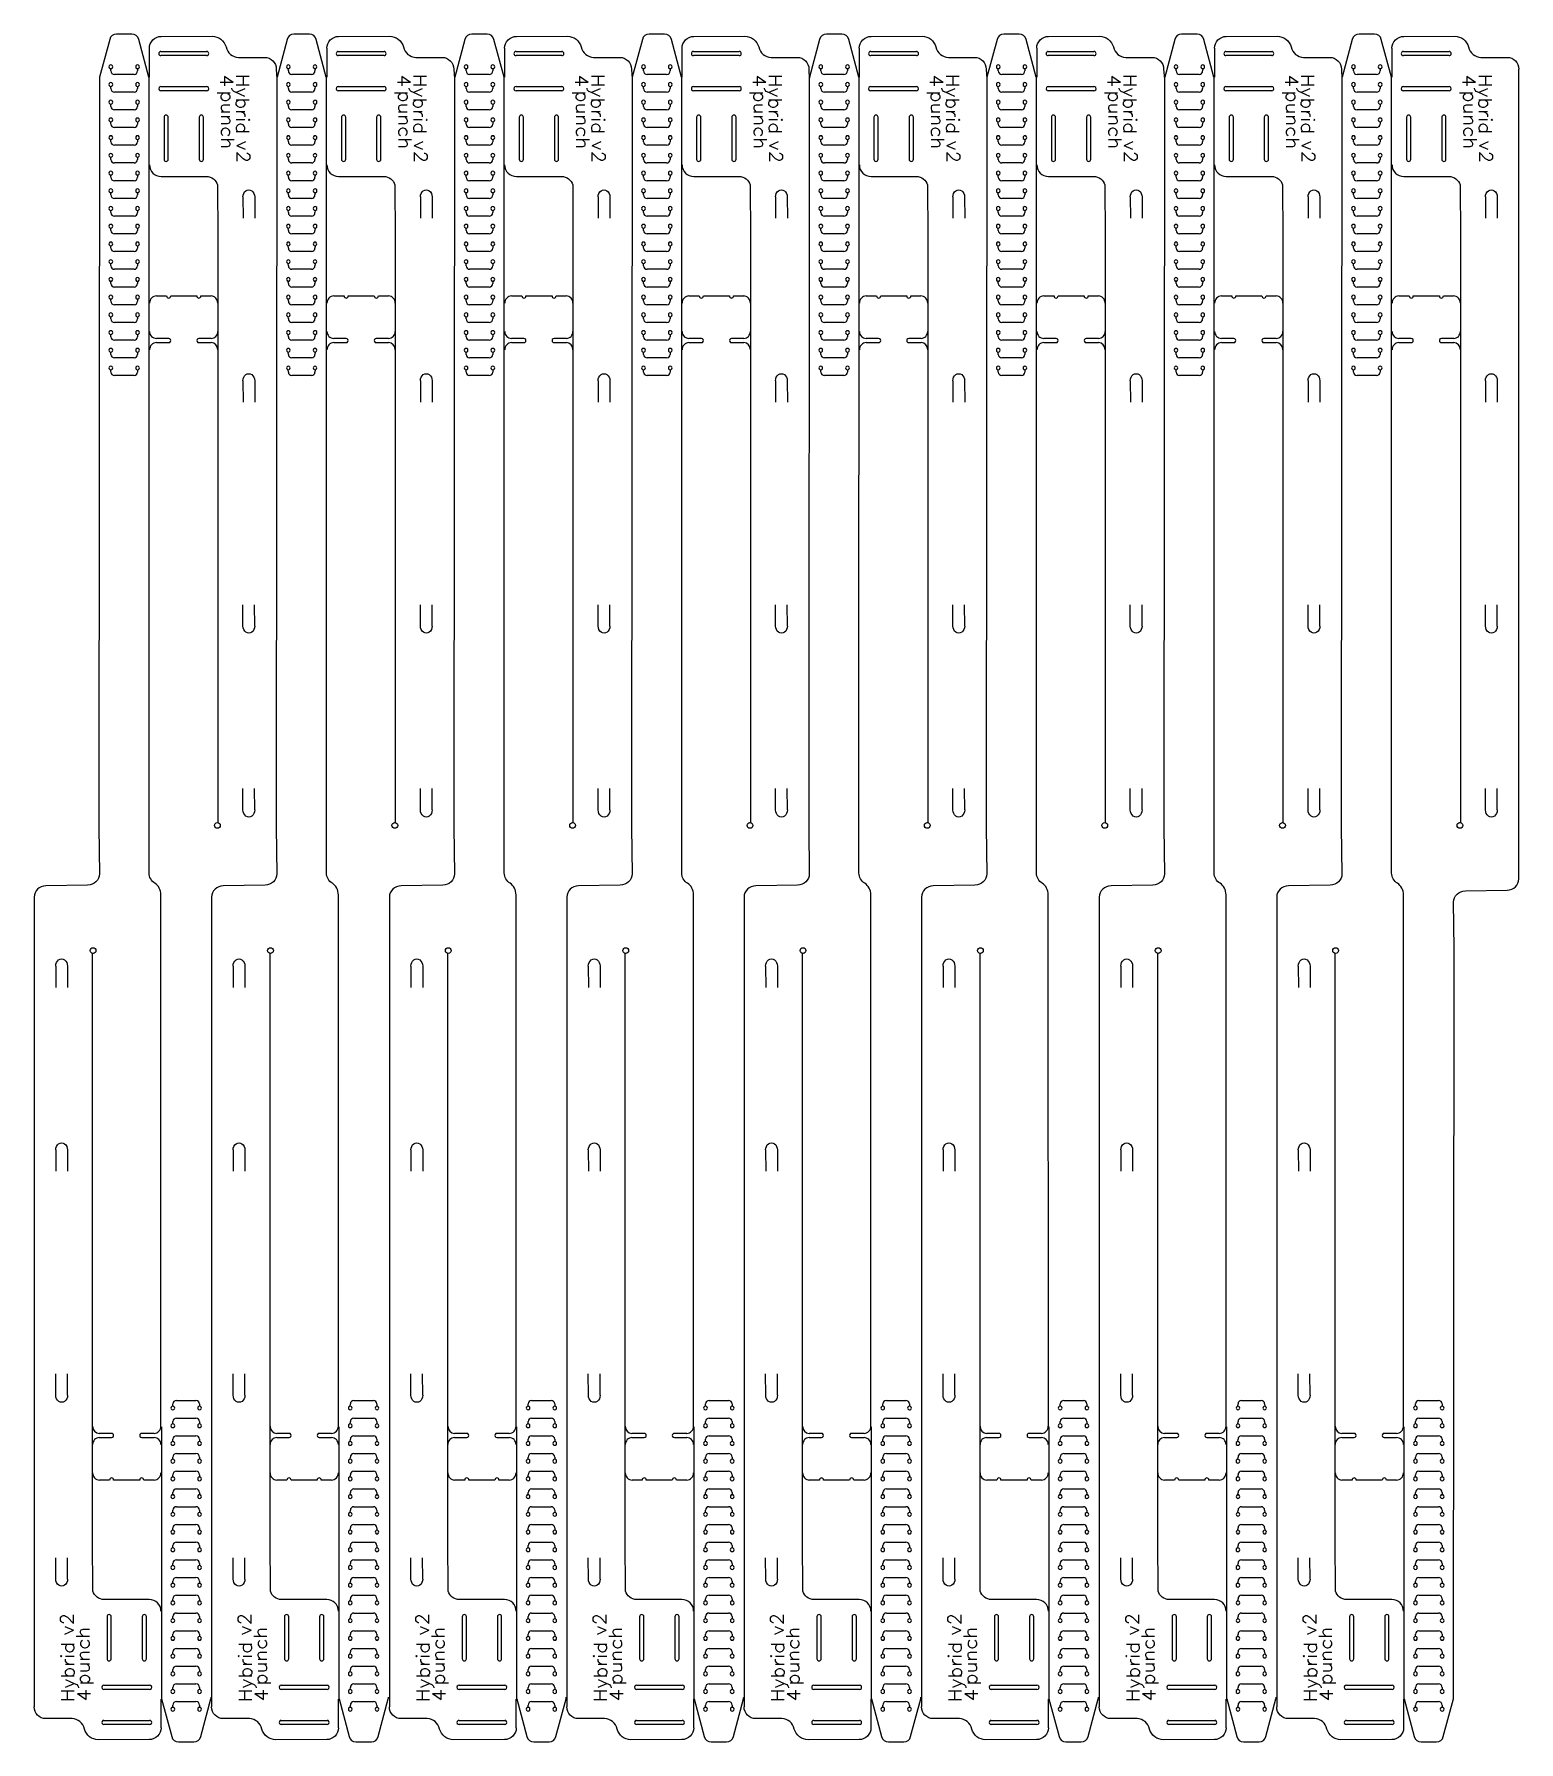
# Model space of a CAD drawing. Extents: x 9 to 642, y 361 to 1089.
import ezdxf

# ---------------------------------------------------------------- set-up
doc = ezdxf.new("R2010")
doc.units = 0
doc.layers.add('Layer_1', color=7, linetype='CONTINUOUS')

msp = doc.modelspace()

# ---------------------------------------------------------------- linework, layer by layer
at = {"layer": 'Layer_1', "color": 7}
for p, q in [((40.72419, 1087.166253), (36.422224, 1071.111045)), ((50.218022, 1089.389811), (43.621986, 1089.389811)), ((57.417758, 1071.111045), (53.115792, 1087.166253)), ((62.686015, 1088.442497), (84.442729, 1088.486498)), ((116.381281, 1087.166253), (112.079315, 1071.111045)), ((125.875113, 1089.389811), (119.279077, 1089.389811)), ((133.074849, 1071.111045), (128.772883, 1087.166253)), ((138.343106, 1088.442497), (160.099819, 1088.486498)), ((192.177003, 1087.166253), (187.875037, 1071.111045)), ((201.670835, 1089.389811), (195.074799, 1089.389811)), ((208.870571, 1071.111045), (204.568605, 1087.166253)), ((214.138828, 1088.442497), (235.895541, 1088.486498)), ((267.834084, 1087.166253), (263.532128, 1071.111045)), ((277.327916, 1089.389811), (270.73188, 1089.389811)), ((284.527651, 1071.111045), (280.225685, 1087.166253)), ((289.795929, 1088.442497), (311.552643, 1088.486498)), ((343.427923, 1087.166253), (339.125957, 1071.111045)), ((352.921755, 1089.389811), (346.325719, 1089.389811)), ((360.121491, 1071.111045), (355.819525, 1087.166253)), ((365.389742, 1088.442497), (387.146456, 1088.486498)), ((419.085025, 1087.166253), (414.783058, 1071.111045)), ((428.578857, 1089.389811), (421.982821, 1089.389811)), ((435.778593, 1071.111045), (431.476626, 1087.166253)), ((441.046844, 1088.442497), (462.803558, 1088.486498)), ((494.880741, 1087.166253), (490.578775, 1071.111045)), ((504.374573, 1089.389811), (497.778537, 1089.389811)), ((511.574309, 1071.111045), (507.272343, 1087.166253)), ((516.84256, 1088.442497), (538.599274, 1088.486498)), ((570.537843, 1087.166253), (566.235876, 1071.111045)), ((580.031675, 1089.389811), (573.435639, 1089.389811)), ((587.231411, 1071.111045), (582.929444, 1087.166253)), ((592.499662, 1088.442497), (614.256376, 1088.486498)), ((57.621413, 1083.41298), (57.621413, 1071.024976)), ((95.615315, 1079.482224), (106.804783, 1079.479578)), ((133.278504, 1083.41298), (133.278504, 1071.024976)), ((171.272406, 1079.482224), (182.461874, 1079.479578)), ((209.074226, 1083.41298), (209.074226, 1071.024976)), ((247.068128, 1079.482224), (258.257596, 1079.479578)), ((284.731328, 1083.41298), (284.731328, 1071.024976)), ((322.72523, 1079.482224), (333.914697, 1079.479578)), ((360.325141, 1083.41298), (360.325141, 1071.024976)), ((398.319043, 1079.482224), (409.50851, 1079.479578)), ((435.982242, 1083.41298), (435.982242, 1071.024976)), ((473.976144, 1079.482224), (485.165612, 1079.479578)), ((511.777959, 1083.41298), (511.777959, 1071.024976)), ((549.771861, 1079.482224), (560.961328, 1079.479578)), ((587.43506, 1083.41298), (587.43506, 1071.024976)), ((625.428963, 1079.482224), (636.61843, 1079.479578)), ((57.51322, 731.620413), (57.520099, 1071.235611)), ((111.753735, 1074.486203), (111.97708, 1070.334599)), ((133.170311, 731.620413), (133.17719, 1071.235611)), ((187.410826, 1074.486203), (187.772802, 1070.334599)), ((208.966033, 731.620413), (208.972912, 1071.235611)), ((263.206547, 1074.486203), (263.429882, 1070.334599)), ((284.623113, 731.620413), (284.629992, 1071.235611)), ((338.863649, 1074.486203), (339.023722, 1070.334599)), ((360.216953, 731.620413), (360.223832, 1071.235611)), ((414.457462, 1074.486203), (414.680823, 1070.334599)), ((435.874054, 731.620413), (435.880933, 1071.235611)), ((490.114564, 1074.486203), (490.47654, 1070.334599)), ((511.669771, 731.620413), (511.67665, 1071.235611)), ((565.91028, 1074.486203), (566.133615, 1070.334599)), ((587.326846, 731.620413), (587.333725, 1071.235611)), ((641.567937, 1065.978737), (641.567937, 1074.485435)), ((36.319989, 1070.334599), (36.055697, 751.059959)), ((111.97708, 1070.334599), (111.712788, 751.059959)), ((187.772802, 1070.334599), (187.50851, 751.059959)), ((263.429882, 1070.334599), (263.16559, 751.059959)), ((339.023722, 1070.334599), (338.75943, 751.059959)), ((414.680823, 1070.334599), (414.416531, 751.059959)), ((490.47654, 1070.334599), (490.212248, 751.059959)), ((566.133615, 1070.334599), (565.869323, 751.059959)), ((641.567937, 878.030644), (641.567937, 1065.978737)), ((62.677918, 1028.676509), (81.91146, 1028.676509)), ((138.335009, 1028.676509), (157.568551, 1028.676509)), ((214.130731, 1028.676509), (233.364273, 1028.676509)), ((289.787833, 1028.676509), (309.021374, 1028.676509)), ((365.381646, 1028.676509), (384.615187, 1028.676509)), ((441.038747, 1028.676509), (460.272289, 1028.676509)), ((516.834464, 1028.676509), (536.068005, 1028.676509)), ((592.491565, 1028.676509), (611.725107, 1028.676509)), ((86.698725, 1025.162816), (86.809956, 1003.283468)), ((162.355816, 1025.162816), (162.467047, 1003.283468)), ((238.151538, 1025.162816), (238.262769, 1003.283468)), ((313.808639, 1025.162816), (313.91987, 1003.283468)), ((389.402452, 1025.162816), (389.513683, 1003.283468)), ((465.059554, 1025.162816), (465.170785, 1003.283468)), ((540.85527, 1025.162816), (540.966501, 1003.283468)), ((616.512372, 1025.162816), (616.623603, 1003.283468)), ((86.809956, 1003.283468), (86.809956, 753.097225)), ((162.467047, 1003.283468), (162.467047, 753.097225)), ((238.262769, 1003.283468), (238.262769, 753.097225)), ((313.91987, 1003.283468), (313.91987, 753.097225)), ((389.513683, 1003.283468), (389.513683, 753.097225)), ((465.170785, 1003.283468), (465.170785, 753.097225)), ((540.966501, 1003.283468), (540.966501, 753.097225)), ((616.623603, 1003.283468), (616.623603, 753.097225)), ((60.620942, 977.722336), (65.004664, 977.722336)), ((66.758137, 977.722336), (77.863573, 977.722336)), ((79.616094, 977.723289), (83.934199, 977.723289)), ((136.278033, 977.722336), (140.661755, 977.722336)), ((142.415228, 977.722336), (153.520664, 977.722336)), ((155.273185, 977.723289), (159.59129, 977.723289)), ((212.073755, 977.722336), (216.457477, 977.722336)), ((218.21095, 977.722336), (229.316386, 977.722336)), ((231.068906, 977.723289), (235.387012, 977.723289)), ((287.730856, 977.722336), (292.114579, 977.722336)), ((293.868052, 977.722336), (304.973487, 977.722336)), ((306.726008, 977.723289), (311.044114, 977.723289)), ((363.324669, 977.722336), (367.708392, 977.722336)), ((369.461865, 977.722336), (380.5673, 977.722336)), ((382.319821, 977.723289), (386.637927, 977.723289)), ((438.981771, 977.722336), (443.365493, 977.722336)), ((445.118966, 977.722336), (456.224402, 977.722336)), ((457.976923, 977.723289), (462.295028, 977.723289)), ((514.777487, 977.722336), (519.16121, 977.722336)), ((520.914683, 977.722336), (532.020119, 977.722336)), ((533.772639, 977.723289), (538.090745, 977.723289)), ((590.434589, 977.722336), (594.818311, 977.722336)), ((596.571784, 977.722336), (607.67722, 977.722336)), ((609.429741, 977.723289), (613.747846, 977.723289)), ((65.881414, 959.619624), (60.620942, 959.619624)), ((60.620942, 957.819346), (65.881414, 957.819346)), ((84.000769, 959.619624), (78.740296, 959.619624)), ((78.740296, 957.819346), (84.000769, 957.819346)), ((141.538505, 959.619624), (136.278033, 959.619624)), ((136.278033, 957.819346), (141.538505, 957.819346)), ((159.65786, 959.619624), (154.397387, 959.619624)), ((154.397387, 957.819346), (159.65786, 957.819346)), ((217.334227, 959.619624), (212.073755, 959.619624)), ((212.073755, 957.819346), (217.334227, 957.819346)), ((235.453581, 959.619624), (230.193109, 959.619624)), ((230.193109, 957.819346), (235.453581, 957.819346)), ((292.991328, 959.619624), (287.730856, 959.619624)), ((287.730856, 957.819346), (292.991328, 957.819346)), ((311.110683, 959.619624), (305.850211, 959.619624)), ((305.850211, 957.819346), (311.110683, 957.819346)), ((368.585141, 959.619624), (363.324669, 959.619624)), ((363.324669, 957.819346), (368.585141, 957.819346)), ((386.704496, 959.619624), (381.444024, 959.619624)), ((381.444024, 957.819346), (386.704496, 957.819346)), ((444.242243, 959.619624), (438.981771, 959.619624)), ((438.981771, 957.819346), (444.242243, 957.819346)), ((462.361598, 959.619624), (457.101125, 959.619624)), ((457.101125, 957.819346), (462.361598, 957.819346)), ((520.03796, 959.619624), (514.777487, 959.619624)), ((514.777487, 957.819346), (520.03796, 957.819346)), ((538.157314, 959.619624), (532.896842, 959.619624)), ((532.896842, 957.819346), (538.157314, 957.819346)), ((595.695061, 959.619624), (590.434589, 959.619624)), ((590.434589, 957.819346), (595.695061, 957.819346)), ((613.814416, 959.619624), (608.553943, 959.619624)), ((608.553943, 957.819346), (613.814416, 957.819346)), ((641.567937, 735.54593), (641.567937, 878.030644)), ((36.055697, 751.059959), (36.31819, 731.349639)), ((86.631256, 750.719467), (86.631256, 750.719467)), ((111.712788, 751.059959), (111.975281, 731.349639)), ((162.288347, 750.719467), (162.288347, 750.719467)), ((187.50851, 751.059959), (187.771003, 731.349639)), ((238.084069, 750.719467), (238.084069, 750.719467)), ((263.16559, 751.059959), (263.428083, 731.349639)), ((313.74117, 750.719467), (313.74117, 750.719467)), ((338.75943, 751.059959), (339.021923, 731.349639)), ((389.334984, 750.719467), (389.334984, 750.719467)), ((414.416531, 751.059959), (414.679024, 731.349639)), ((464.992085, 750.719467), (464.992085, 750.719467)), ((490.212248, 751.059959), (490.474741, 731.349639)), ((540.787802, 750.719467), (540.787802, 750.719467)), ((565.869323, 751.059959), (566.131816, 731.349639)), ((616.444903, 750.719467), (616.444903, 750.719467)), ((641.567937, 729.19593), (641.567937, 735.54593)), ((8.514186, 721.301769), (8.514186, 714.951769)), ((31.316904, 726.468579), (13.515472, 726.182829)), ((62.591447, 495.140796), (62.565518, 722.31126)), ((84.171277, 721.301769), (84.171277, 714.951769)), ((106.973994, 726.468579), (89.172563, 726.182829)), ((138.248538, 495.140796), (138.222609, 722.31126)), ((159.966999, 721.301769), (159.966999, 714.951769)), ((182.769716, 726.468579), (164.968285, 726.182829)), ((214.04426, 495.140796), (214.018331, 722.31126)), ((235.624079, 721.301769), (235.624079, 714.951769)), ((258.426797, 726.468579), (240.625365, 726.182829)), ((289.70134, 495.140796), (289.675411, 722.31126)), ((311.217919, 721.301769), (311.217919, 714.951769)), ((334.020636, 726.468579), (316.219205, 726.182829)), ((365.29518, 495.140796), (365.269251, 722.31126)), ((386.87502, 721.301769), (386.87502, 714.951769)), ((409.677738, 726.468579), (391.876306, 726.182829)), ((440.952281, 495.140796), (440.926352, 722.31126)), ((462.670737, 721.301769), (462.670737, 714.951769)), ((485.473454, 726.468579), (467.672023, 726.182829)), ((516.747998, 495.140796), (516.722069, 722.31126)), ((538.327812, 721.301769), (538.327812, 714.951769)), ((561.130529, 726.468579), (543.329098, 726.182829)), ((592.405073, 495.140796), (592.379144, 722.31126)), ((618.76522, 724.029121), (636.566651, 724.314871)), ((8.514186, 714.951769), (8.514186, 572.467056)), ((84.171277, 714.951769), (84.171277, 572.467056)), ((159.966999, 714.951769), (159.966999, 572.467056)), ((235.624079, 714.951769), (235.624079, 572.467056)), ((311.217919, 714.951769), (311.217919, 572.467056)), ((386.87502, 714.951769), (386.87502, 572.467056)), ((462.670737, 714.951769), (462.670737, 572.467056)), ((538.327812, 714.951769), (538.327812, 572.467056)), ((614.026426, 699.43774), (613.763933, 719.148061)), ((33.63722, 699.778233), (33.63722, 699.778233)), ((109.294311, 699.778233), (109.294311, 699.778233)), ((185.090033, 699.778233), (185.090033, 699.778233)), ((260.747124, 699.778233), (260.747124, 699.778233)), ((336.340953, 699.778233), (336.340953, 699.778233)), ((411.998054, 699.778233), (411.998054, 699.778233)), ((487.793771, 699.778233), (487.793771, 699.778233)), ((563.450872, 699.778233), (563.450872, 699.778233)), ((613.762134, 380.163093), (614.026426, 699.43774)), ((33.45852, 447.214227), (33.45852, 697.400475)), ((109.115611, 447.214227), (109.115611, 697.400475)), ((184.911333, 447.214227), (184.911333, 697.400475)), ((260.568424, 447.214227), (260.568424, 697.400475)), ((336.162253, 447.214227), (336.162253, 697.400475)), ((411.819355, 447.214227), (411.819355, 697.400475)), ((487.615071, 447.214227), (487.615071, 697.400475)), ((563.272173, 447.214227), (563.272173, 697.400475)), ((8.514186, 572.467056), (8.514186, 384.518954)), ((84.171277, 572.467056), (84.171277, 384.518954)), ((159.966999, 572.467056), (159.966999, 384.518954)), ((235.624079, 572.467056), (235.624079, 384.518954)), ((311.217919, 572.467056), (311.217919, 384.518954)), ((386.87502, 572.467056), (386.87502, 384.518954)), ((462.670737, 572.467056), (462.670737, 384.518954)), ((538.327812, 572.467056), (538.327812, 384.518954)), ((62.750732, 495.497732), (62.748351, 379.26208)), ((138.407823, 495.497732), (138.405441, 379.26208)), ((214.203545, 495.497732), (214.201163, 379.26208)), ((289.860646, 495.497732), (289.858, 379.26208)), ((365.454459, 495.497732), (365.451813, 379.26208)), ((441.111561, 495.497732), (441.108915, 379.26208)), ((516.907277, 495.497732), (516.904631, 379.26208)), ((592.564379, 495.497732), (592.561733, 379.26208)), ((41.52818, 492.678348), (36.267708, 492.678348)), ((36.267708, 490.87807), (41.52818, 490.87807)), ((59.647534, 492.678348), (54.387062, 492.678348)), ((54.387062, 490.87807), (59.647534, 490.87807)), ((117.185271, 492.678348), (111.924798, 492.678348)), ((111.924798, 490.87807), (117.185271, 490.87807)), ((135.304625, 492.678348), (130.044153, 492.678348)), ((130.044153, 490.87807), (135.304625, 490.87807)), ((192.980993, 492.678348), (187.72052, 492.678348)), ((187.72052, 490.87807), (192.980993, 490.87807)), ((211.100347, 492.678348), (205.839875, 492.678348)), ((205.839875, 490.87807), (211.100347, 490.87807)), ((268.638073, 492.678348), (263.377611, 492.678348)), ((263.377611, 490.87807), (268.638073, 490.87807)), ((286.757428, 492.678348), (281.496955, 492.678348)), ((281.496955, 490.87807), (286.757428, 490.87807)), ((344.231913, 492.678348), (338.97144, 492.678348)), ((338.97144, 490.87807), (344.231913, 490.87807)), ((362.351267, 492.678348), (357.090795, 492.678348)), ((357.090795, 490.87807), (362.351267, 490.87807)), ((419.889014, 492.678348), (414.628542, 492.678348)), ((414.628542, 490.87807), (419.889014, 490.87807)), ((438.008369, 492.678348), (432.747896, 492.678348)), ((432.747896, 490.87807), (438.008369, 490.87807)), ((495.684731, 492.678348), (490.424258, 492.678348)), ((490.424258, 490.87807), (495.684731, 490.87807)), ((513.804085, 492.678348), (508.543613, 492.678348)), ((508.543613, 490.87807), (513.804085, 490.87807)), ((571.341832, 492.678348), (566.08136, 492.678348)), ((566.08136, 490.87807), (571.341832, 490.87807)), ((589.461187, 492.678348), (584.200714, 492.678348)), ((584.200714, 490.87807), (589.461187, 490.87807)), ((40.652383, 472.774406), (36.334277, 472.774406)), ((53.510339, 472.775358), (42.404903, 472.775358)), ((59.647534, 472.775358), (55.263812, 472.775358)), ((116.309473, 472.774406), (111.991368, 472.774406)), ((129.16743, 472.775358), (118.061994, 472.775358)), ((135.304625, 472.775358), (130.920903, 472.775358)), ((192.105195, 472.774406), (187.78709, 472.774406)), ((204.963152, 472.775358), (193.857716, 472.775358)), ((211.100347, 472.775358), (206.716625, 472.775358)), ((267.762276, 472.774406), (263.44418, 472.774406)), ((280.620232, 472.775358), (269.514796, 472.775358)), ((286.757428, 472.775358), (282.373705, 472.775358)), ((343.356115, 472.774406), (339.038009, 472.774406)), ((356.214071, 472.775358), (345.108636, 472.775358)), ((362.351267, 472.775358), (357.967545, 472.775358)), ((419.013217, 472.774406), (414.695111, 472.774406)), ((431.871173, 472.775358), (420.765737, 472.775358)), ((438.008369, 472.775358), (433.624646, 472.775358)), ((494.808933, 472.774406), (490.490827, 472.774406)), ((507.66689, 472.775358), (496.561454, 472.775358)), ((513.804085, 472.775358), (509.420363, 472.775358)), ((570.466035, 472.774406), (566.147929, 472.774406)), ((583.323991, 472.775358), (572.218555, 472.775358)), ((589.461187, 472.775358), (585.077464, 472.775358)), ((33.569751, 425.334878), (33.45852, 447.214227)), ((109.226842, 425.334878), (109.115611, 447.214227)), ((185.022564, 425.334878), (184.911333, 447.214227)), ((260.679655, 425.334878), (260.568424, 447.214227)), ((336.273484, 425.334878), (336.162253, 447.214227)), ((411.930585, 425.334878), (411.819355, 447.214227)), ((487.726302, 425.334878), (487.615071, 447.214227)), ((563.383404, 425.334878), (563.272173, 447.214227)), ((57.590558, 421.821185), (38.357016, 421.821185)), ((133.247649, 421.821185), (114.014107, 421.821185)), ((209.043371, 421.821185), (189.809829, 421.821185)), ((284.700451, 421.821185), (265.466909, 421.821185)), ((360.29429, 421.821185), (341.060749, 421.821185)), ((435.951392, 421.821185), (416.71785, 421.821185)), ((511.747109, 421.821185), (492.513567, 421.821185)), ((587.40421, 421.821185), (568.170669, 421.821185)), ((8.514186, 384.518954), (8.514186, 376.012256)), ((62.647063, 367.084712), (62.647063, 379.36893)), ((62.850718, 379.386646), (67.152684, 363.331439)), ((79.544286, 363.331439), (83.846252, 379.386646)), ((84.171277, 384.518954), (84.171277, 376.012256)), ((138.304154, 367.084712), (138.304154, 379.36893)), ((138.507809, 379.386646), (142.809775, 363.331439)), ((155.201377, 363.331439), (159.503343, 379.386646)), ((159.966999, 384.518954), (159.966999, 376.012256)), ((214.099876, 367.084712), (214.099876, 379.36893)), ((214.303531, 379.386646), (218.605497, 363.331439)), ((230.997099, 363.331439), (235.299065, 379.386646)), ((235.624079, 384.518954), (235.624079, 376.012256)), ((289.960632, 379.386646), (294.262598, 363.331439)), ((306.6542, 363.331439), (310.956166, 379.386646)), ((311.217919, 384.518954), (311.217919, 376.012256)), ((365.350795, 367.084712), (365.350795, 379.36893)), ((365.554445, 379.386646), (369.856411, 363.331439)), ((382.248013, 363.331439), (386.549979, 379.386646)), ((386.87502, 384.518954), (386.87502, 376.012256)), ((441.007897, 367.084712), (441.007897, 379.36893)), ((441.211547, 379.386646), (445.513513, 363.331439)), ((457.905115, 363.331439), (462.207081, 379.386646)), ((462.670737, 384.518954), (462.670737, 376.012256)), ((516.803614, 367.084712), (516.803614, 379.36893)), ((517.007263, 379.386646), (521.30923, 363.331439)), ((533.700831, 363.331439), (538.002797, 379.386646)), ((538.327812, 384.518954), (538.327812, 376.012256)), ((592.664365, 379.386646), (596.966331, 363.331439)), ((609.357933, 363.331439), (613.659899, 379.386646)), ((24.653161, 371.01547), (13.463693, 371.018116)), ((100.310251, 371.01547), (89.120784, 371.018116)), ((176.105973, 371.01547), (164.916506, 371.018116)), ((251.763064, 371.01547), (240.573597, 371.018116)), ((327.356893, 371.01547), (316.167426, 371.018116)), ((403.013995, 371.01547), (391.824527, 371.018116)), ((478.809711, 371.01547), (467.620244, 371.018116)), ((554.466813, 371.01547), (543.277346, 371.018116)), ((57.582461, 362.055197), (35.825748, 362.011197)), ((70.050454, 361.10788), (76.64649, 361.10788)), ((133.239552, 362.055197), (111.482838, 362.011197)), ((145.707545, 361.10788), (152.303581, 361.10788)), ((209.035274, 362.055197), (187.27856, 362.011197)), ((221.503266, 361.10788), (228.099302, 361.10788)), ((284.692355, 362.055197), (262.935651, 362.011197)), ((297.160368, 361.10788), (303.756404, 361.10788)), ((360.286194, 362.055197), (338.52948, 362.011197)), ((372.754181, 361.10788), (379.350217, 361.10788)), ((435.943296, 362.055197), (414.186582, 362.011197)), ((448.411282, 361.10788), (455.007319, 361.10788)), ((511.739012, 362.055197), (489.982298, 362.011197)), ((524.206999, 361.10788), (530.803035, 361.10788)), ((587.396114, 362.055197), (565.6394, 362.011197)), ((599.864101, 361.10788), (606.460137, 361.10788))]:
    msp.add_line(p, q, dxfattribs=at)
at = {"layer": 'Layer_1', "color": 1}
for p, q in [((62.532001, 1082.033151), (82.032004, 1082.033151)), ((82.032004, 1080.233138), (62.532001, 1080.233138)), ((138.189092, 1082.033151), (157.689095, 1082.033151)), ((157.689095, 1080.233138), (138.189092, 1080.233138)), ((213.984814, 1082.033151), (233.484817, 1082.033151)), ((233.484817, 1080.233138), (213.984814, 1080.233138)), ((289.641915, 1082.033151), (309.141918, 1082.033151)), ((309.141918, 1080.233138), (289.641915, 1080.233138)), ((365.235728, 1082.033151), (384.735731, 1082.033151)), ((384.735731, 1080.233138), (365.235728, 1080.233138)), ((440.89283, 1082.033151), (460.392833, 1082.033151)), ((460.392833, 1080.233138), (440.89283, 1080.233138)), ((516.688546, 1082.033151), (536.18855, 1082.033151)), ((536.18855, 1080.233138), (516.688546, 1080.233138)), ((592.345648, 1082.033151), (611.845651, 1082.033151)), ((611.845651, 1080.233138), (592.345648, 1080.233138)), ((41.219993, 1074.6898), (41.219993, 1074.6898)), ((41.248065, 1073.717509), (41.23272, 1074.689905)), ((51.0921, 1072.241266), (42.747883, 1072.241266)), ((52.607316, 1074.689905), (52.59197, 1073.717509)), ((52.619989, 1074.6898), (52.619989, 1074.6898)), ((116.877084, 1074.6898), (116.877084, 1074.6898)), ((116.905156, 1073.717509), (116.88981, 1074.689905)), ((126.749191, 1072.241266), (118.404973, 1072.241266)), ((128.264407, 1074.689905), (128.249061, 1073.717509)), ((128.27708, 1074.6898), (128.27708, 1074.6898)), ((192.672806, 1074.6898), (192.672806, 1074.6898)), ((192.700878, 1073.717509), (192.685532, 1074.689905)), ((202.544913, 1072.241266), (194.200695, 1072.241266)), ((204.060129, 1074.689905), (204.044783, 1073.717509)), ((204.072802, 1074.6898), (204.072802, 1074.6898)), ((268.329886, 1074.6898), (268.329886, 1074.6898)), ((268.357959, 1073.717509), (268.342613, 1074.689905)), ((278.201993, 1072.241266), (269.857776, 1072.241266)), ((279.717209, 1074.689905), (279.701863, 1073.717509)), ((279.729882, 1074.6898), (279.729882, 1074.6898)), ((343.923726, 1074.6898), (343.923726, 1074.6898)), ((343.951798, 1073.717509), (343.936452, 1074.689905)), ((353.795833, 1072.241266), (345.451615, 1072.241266)), ((355.311049, 1074.689905), (355.295703, 1073.717509)), ((355.323722, 1074.6898), (355.323722, 1074.6898)), ((419.580827, 1074.6898), (419.580827, 1074.6898)), ((419.6089, 1073.717509), (419.593554, 1074.689905)), ((429.452934, 1072.241266), (421.108717, 1072.241266)), ((430.96815, 1074.689905), (430.952804, 1073.717509)), ((430.980824, 1074.6898), (430.980824, 1074.6898)), ((495.376544, 1074.6898), (495.376544, 1074.6898)), ((495.404616, 1073.717509), (495.38927, 1074.689905)), ((505.248651, 1072.241266), (496.904433, 1072.241266)), ((506.763867, 1074.689905), (506.748521, 1073.717509)), ((506.77654, 1074.6898), (506.77654, 1074.6898)), ((571.033645, 1074.6898), (571.033645, 1074.6898)), ((571.061718, 1073.717509), (571.046372, 1074.689905)), ((580.905752, 1072.241266), (572.561535, 1072.241266)), ((582.420968, 1074.689905), (582.405622, 1073.717509)), ((582.433642, 1074.6898), (582.433642, 1074.6898)), ((41.219993, 1067.132823), (41.219993, 1067.132823)), ((41.248065, 1066.160533), (41.23272, 1067.132929)), ((51.0921, 1064.68429), (42.747883, 1064.68429)), ((52.607316, 1067.132929), (52.59197, 1066.160533)), ((52.619989, 1067.132823), (52.619989, 1067.132823)), ((62.532001, 1067.033155), (82.032004, 1067.033155)), ((82.032004, 1065.233141), (62.532001, 1065.233141)), ((116.877084, 1067.132823), (116.877084, 1067.132823)), ((116.905156, 1066.160533), (116.88981, 1067.132929)), ((126.749191, 1064.68429), (118.404973, 1064.68429)), ((128.264407, 1067.132929), (128.249061, 1066.160533)), ((128.27708, 1067.132823), (128.27708, 1067.132823)), ((138.189092, 1067.033155), (157.689095, 1067.033155)), ((157.689095, 1065.233141), (138.189092, 1065.233141)), ((192.672806, 1067.132823), (192.672806, 1067.132823)), ((192.700878, 1066.160533), (192.685532, 1067.132929)), ((202.544913, 1064.68429), (194.200695, 1064.68429)), ((204.060129, 1067.132929), (204.044783, 1066.160533)), ((204.072802, 1067.132823), (204.072802, 1067.132823)), ((213.984814, 1067.033155), (233.484817, 1067.033155)), ((233.484817, 1065.233141), (213.984814, 1065.233141)), ((268.329886, 1067.132823), (268.329886, 1067.132823)), ((268.357959, 1066.160533), (268.342613, 1067.132929)), ((278.201993, 1064.68429), (269.857776, 1064.68429)), ((279.717209, 1067.132929), (279.701863, 1066.160533)), ((279.729882, 1067.132823), (279.729882, 1067.132823)), ((289.641915, 1067.033155), (309.141918, 1067.033155)), ((309.141918, 1065.233141), (289.641915, 1065.233141)), ((343.923726, 1067.132823), (343.923726, 1067.132823)), ((343.951798, 1066.160533), (343.936452, 1067.132929)), ((353.795833, 1064.68429), (345.451615, 1064.68429)), ((355.311049, 1067.132929), (355.295703, 1066.160533)), ((355.323722, 1067.132823), (355.323722, 1067.132823)), ((365.235728, 1067.033155), (384.735731, 1067.033155)), ((384.735731, 1065.233141), (365.235728, 1065.233141)), ((419.580827, 1067.132823), (419.580827, 1067.132823)), ((419.6089, 1066.160533), (419.593554, 1067.132929)), ((429.452934, 1064.68429), (421.108717, 1064.68429)), ((430.96815, 1067.132929), (430.952804, 1066.160533)), ((430.980824, 1067.132823), (430.980824, 1067.132823)), ((440.89283, 1067.033155), (460.392833, 1067.033155)), ((460.392833, 1065.233141), (440.89283, 1065.233141)), ((495.376544, 1067.132823), (495.376544, 1067.132823)), ((495.404616, 1066.160533), (495.38927, 1067.132929)), ((505.248651, 1064.68429), (496.904433, 1064.68429)), ((506.763867, 1067.132929), (506.748521, 1066.160533)), ((506.77654, 1067.132823), (506.77654, 1067.132823)), ((516.688546, 1067.033155), (536.18855, 1067.033155)), ((536.18855, 1065.233141), (516.688546, 1065.233141)), ((571.033645, 1067.132823), (571.033645, 1067.132823)), ((571.061718, 1066.160533), (571.046372, 1067.132929)), ((580.905752, 1064.68429), (572.561535, 1064.68429)), ((582.420968, 1067.132929), (582.405622, 1066.160533)), ((582.433642, 1067.132823), (582.433642, 1067.132823)), ((592.345648, 1067.033155), (611.845651, 1067.033155)), ((611.845651, 1065.233141), (592.345648, 1065.233141)), ((41.219993, 1059.575847), (41.219993, 1059.575847)), ((41.248065, 1058.603556), (41.23272, 1059.575953)), ((51.0921, 1057.127314), (42.747883, 1057.127314)), ((52.607316, 1059.575953), (52.59197, 1058.603556)), ((52.619989, 1059.575847), (52.619989, 1059.575847)), ((116.877084, 1059.575847), (116.877084, 1059.575847)), ((116.905156, 1058.603556), (116.88981, 1059.575953)), ((126.749191, 1057.127314), (118.404973, 1057.127314)), ((128.264407, 1059.575953), (128.249061, 1058.603556)), ((128.27708, 1059.575847), (128.27708, 1059.575847)), ((192.672806, 1059.575847), (192.672806, 1059.575847)), ((192.700878, 1058.603556), (192.685532, 1059.575953)), ((202.544913, 1057.127314), (194.200695, 1057.127314)), ((204.060129, 1059.575953), (204.044783, 1058.603556)), ((204.072802, 1059.575847), (204.072802, 1059.575847)), ((268.329886, 1059.575847), (268.329886, 1059.575847)), ((268.357959, 1058.603556), (268.342613, 1059.575953)), ((278.201993, 1057.127314), (269.857776, 1057.127314)), ((279.717209, 1059.575953), (279.701863, 1058.603556)), ((279.729882, 1059.575847), (279.729882, 1059.575847)), ((343.923726, 1059.575847), (343.923726, 1059.575847)), ((343.951798, 1058.603556), (343.936452, 1059.575953)), ((353.795833, 1057.127314), (345.451615, 1057.127314)), ((355.311049, 1059.575953), (355.295703, 1058.603556)), ((355.323722, 1059.575847), (355.323722, 1059.575847)), ((419.580827, 1059.575847), (419.580827, 1059.575847)), ((419.6089, 1058.603556), (419.593554, 1059.575953)), ((429.452934, 1057.127314), (421.108717, 1057.127314)), ((430.96815, 1059.575953), (430.952804, 1058.603556)), ((430.980824, 1059.575847), (430.980824, 1059.575847)), ((495.376544, 1059.575847), (495.376544, 1059.575847)), ((495.404616, 1058.603556), (495.38927, 1059.575953)), ((505.248651, 1057.127314), (496.904433, 1057.127314)), ((506.763867, 1059.575953), (506.748521, 1058.603556)), ((506.77654, 1059.575847), (506.77654, 1059.575847)), ((571.033645, 1059.575847), (571.033645, 1059.575847)), ((571.061718, 1058.603556), (571.046372, 1059.575953)), ((580.905752, 1057.127314), (572.561535, 1057.127314)), ((582.420968, 1059.575953), (582.405622, 1058.603556)), ((582.433642, 1059.575847), (582.433642, 1059.575847)), ((41.219993, 1052.018871), (41.219993, 1052.018871)), ((41.248065, 1051.04658), (41.23272, 1052.01895)), ((51.0921, 1049.570337), (42.747883, 1049.570337)), ((52.607316, 1052.01895), (52.59197, 1051.04658)), ((52.619989, 1052.018871), (52.619989, 1052.018871)), ((63.882011, 1053.946255), (63.882011, 1036.04624)), ((64.781991, 1054.846261), (64.781991, 1054.846261)), ((65.681998, 1036.04624), (65.681998, 1053.946255)), ((78.882007, 1053.946255), (78.882007, 1036.04624)), ((79.782014, 1054.846261), (79.782014, 1054.846261)), ((80.681994, 1036.04624), (80.681994, 1053.946255)), ((116.877084, 1052.018871), (116.877084, 1052.018871)), ((116.905156, 1051.04658), (116.88981, 1052.01895)), ((126.749191, 1049.570337), (118.404973, 1049.570337)), ((128.264407, 1052.01895), (128.249061, 1051.04658)), ((128.27708, 1052.018871), (128.27708, 1052.018871)), ((139.539102, 1053.946255), (139.539102, 1036.04624)), ((140.439082, 1054.846261), (140.439082, 1054.846261)), ((141.339088, 1036.04624), (141.339088, 1053.946255)), ((154.539098, 1053.946255), (154.539098, 1036.04624)), ((155.439105, 1054.846261), (155.439105, 1054.846261)), ((156.339085, 1036.04624), (156.339085, 1053.946255)), ((192.672806, 1052.018871), (192.672806, 1052.018871)), ((192.700878, 1051.04658), (192.685532, 1052.01895)), ((202.544913, 1049.570337), (194.200695, 1049.570337)), ((204.060129, 1052.01895), (204.044783, 1051.04658)), ((204.072802, 1052.018871), (204.072802, 1052.018871)), ((215.334824, 1053.946255), (215.334824, 1036.04624)), ((216.234804, 1054.846261), (216.234804, 1054.846261)), ((217.13481, 1036.04624), (217.13481, 1053.946255)), ((230.33482, 1053.946255), (230.33482, 1036.04624)), ((231.234827, 1054.846261), (231.234827, 1054.846261)), ((232.134807, 1036.04624), (232.134807, 1053.946255)), ((268.329886, 1052.018871), (268.329886, 1052.018871)), ((268.357959, 1051.04658), (268.342613, 1052.01895)), ((278.201993, 1049.570337), (269.857776, 1049.570337)), ((279.717209, 1052.01895), (279.701863, 1051.04658)), ((279.729882, 1052.018871), (279.729882, 1052.018871)), ((290.991925, 1053.946255), (290.991925, 1036.04624)), ((291.891905, 1054.846261), (291.891905, 1054.846261)), ((292.791912, 1036.04624), (292.791912, 1053.946255)), ((305.991921, 1053.946255), (305.991921, 1036.04624)), ((306.891928, 1054.846261), (306.891928, 1054.846261)), ((307.791908, 1036.04624), (307.791908, 1053.946255)), ((343.923726, 1052.018871), (343.923726, 1052.018871)), ((343.951798, 1051.04658), (343.936452, 1052.01895)), ((353.795833, 1049.570337), (345.451615, 1049.570337)), ((355.311049, 1052.01895), (355.295703, 1051.04658)), ((355.323722, 1052.018871), (355.323722, 1052.018871)), ((366.585738, 1053.946255), (366.585738, 1036.04624)), ((367.485718, 1054.846261), (367.485718, 1054.846261)), ((368.385725, 1036.04624), (368.385725, 1053.946255)), ((381.585735, 1053.946255), (381.585735, 1036.04624)), ((382.485741, 1054.846261), (382.485741, 1054.846261)), ((383.385721, 1036.04624), (383.385721, 1053.946255)), ((419.580827, 1052.018871), (419.580827, 1052.018871)), ((419.6089, 1051.04658), (419.593554, 1052.01895)), ((429.452934, 1049.570337), (421.108717, 1049.570337)), ((430.96815, 1052.01895), (430.952804, 1051.04658)), ((430.980824, 1052.018871), (430.980824, 1052.018871)), ((442.24284, 1053.946255), (442.24284, 1036.04624)), ((443.14282, 1054.846261), (443.14282, 1054.846261)), ((444.042826, 1036.04624), (444.042826, 1053.946255)), ((457.242836, 1053.946255), (457.242836, 1036.04624)), ((458.142843, 1054.846261), (458.142843, 1054.846261)), ((459.042823, 1036.04624), (459.042823, 1053.946255)), ((495.376544, 1052.018871), (495.376544, 1052.018871)), ((495.404616, 1051.04658), (495.38927, 1052.01895)), ((505.248651, 1049.570337), (496.904433, 1049.570337)), ((506.763867, 1052.01895), (506.748521, 1051.04658)), ((506.77654, 1052.018871), (506.77654, 1052.018871)), ((518.038556, 1053.946255), (518.038556, 1036.04624)), ((518.938536, 1054.846261), (518.938536, 1054.846261)), ((519.838543, 1036.04624), (519.838543, 1053.946255)), ((533.038553, 1053.946255), (533.038553, 1036.04624)), ((533.938559, 1054.846261), (533.938559, 1054.846261)), ((534.83854, 1036.04624), (534.83854, 1053.946255)), ((571.033645, 1052.018871), (571.033645, 1052.018871)), ((571.061718, 1051.04658), (571.046372, 1052.01895)), ((580.905752, 1049.570337), (572.561535, 1049.570337)), ((582.420968, 1052.01895), (582.405622, 1051.04658)), ((582.433642, 1052.018871), (582.433642, 1052.018871)), ((593.695658, 1053.946255), (593.695658, 1036.04624)), ((594.595638, 1054.846261), (594.595638, 1054.846261)), ((595.495645, 1036.04624), (595.495645, 1053.946255)), ((608.695654, 1053.946255), (608.695654, 1036.04624)), ((609.595661, 1054.846261), (609.595661, 1054.846261)), ((610.495641, 1036.04624), (610.495641, 1053.946255)), ((41.219993, 1044.461895), (41.219993, 1044.461895)), ((41.248065, 1043.489577), (41.23272, 1044.461974)), ((51.0921, 1042.013361), (42.747883, 1042.013361)), ((52.607316, 1044.461974), (52.59197, 1043.489577)), ((52.619989, 1044.461895), (52.619989, 1044.461895)), ((116.877084, 1044.461895), (116.877084, 1044.461895)), ((116.905156, 1043.489577), (116.88981, 1044.461974)), ((126.749191, 1042.013361), (118.404973, 1042.013361)), ((128.264407, 1044.461974), (128.249061, 1043.489577)), ((128.27708, 1044.461895), (128.27708, 1044.461895)), ((192.672806, 1044.461895), (192.672806, 1044.461895)), ((192.700878, 1043.489577), (192.685532, 1044.461974)), ((202.544913, 1042.013361), (194.200695, 1042.013361)), ((204.060129, 1044.461974), (204.044783, 1043.489577)), ((204.072802, 1044.461895), (204.072802, 1044.461895)), ((268.329886, 1044.461895), (268.329886, 1044.461895)), ((268.357959, 1043.489577), (268.342613, 1044.461974)), ((278.201993, 1042.013361), (269.857776, 1042.013361)), ((279.717209, 1044.461974), (279.701863, 1043.489577)), ((279.729882, 1044.461895), (279.729882, 1044.461895)), ((343.923726, 1044.461895), (343.923726, 1044.461895)), ((343.951798, 1043.489577), (343.936452, 1044.461974)), ((353.795833, 1042.013361), (345.451615, 1042.013361)), ((355.311049, 1044.461974), (355.295703, 1043.489577)), ((355.323722, 1044.461895), (355.323722, 1044.461895)), ((419.580827, 1044.461895), (419.580827, 1044.461895)), ((419.6089, 1043.489577), (419.593554, 1044.461974)), ((429.452934, 1042.013361), (421.108717, 1042.013361)), ((430.96815, 1044.461974), (430.952804, 1043.489577)), ((430.980824, 1044.461895), (430.980824, 1044.461895)), ((495.376544, 1044.461895), (495.376544, 1044.461895)), ((495.404616, 1043.489577), (495.38927, 1044.461974)), ((505.248651, 1042.013361), (496.904433, 1042.013361)), ((506.763867, 1044.461974), (506.748521, 1043.489577)), ((506.77654, 1044.461895), (506.77654, 1044.461895)), ((571.033645, 1044.461895), (571.033645, 1044.461895)), ((571.061718, 1043.489577), (571.046372, 1044.461974)), ((580.905752, 1042.013361), (572.561535, 1042.013361)), ((582.420968, 1044.461974), (582.405622, 1043.489577)), ((582.433642, 1044.461895), (582.433642, 1044.461895)), ((41.219993, 1036.904892), (41.219993, 1036.904892)), ((41.248065, 1035.932601), (41.23272, 1036.904998)), ((51.0921, 1034.456385), (42.747883, 1034.456385)), ((52.607316, 1036.904998), (52.59197, 1035.932601)), ((52.619989, 1036.904892), (52.619989, 1036.904892)), ((64.781991, 1035.146259), (64.781991, 1035.146259)), ((79.782014, 1035.146259), (79.782014, 1035.146259)), ((116.877084, 1036.904892), (116.877084, 1036.904892)), ((116.905156, 1035.932601), (116.88981, 1036.904998)), ((126.749191, 1034.456385), (118.404973, 1034.456385)), ((128.264407, 1036.904998), (128.249061, 1035.932601)), ((128.27708, 1036.904892), (128.27708, 1036.904892)), ((140.439082, 1035.146259), (140.439082, 1035.146259)), ((155.439105, 1035.146259), (155.439105, 1035.146259)), ((192.672806, 1036.904892), (192.672806, 1036.904892)), ((192.700878, 1035.932601), (192.685532, 1036.904998)), ((202.544913, 1034.456385), (194.200695, 1034.456385)), ((204.060129, 1036.904998), (204.044783, 1035.932601)), ((204.072802, 1036.904892), (204.072802, 1036.904892)), ((216.234804, 1035.146259), (216.234804, 1035.146259)), ((231.234827, 1035.146259), (231.234827, 1035.146259)), ((268.329886, 1036.904892), (268.329886, 1036.904892)), ((268.357959, 1035.932601), (268.342613, 1036.904998)), ((278.201993, 1034.456385), (269.857776, 1034.456385)), ((279.717209, 1036.904998), (279.701863, 1035.932601)), ((279.729882, 1036.904892), (279.729882, 1036.904892)), ((291.891905, 1035.146259), (291.891905, 1035.146259)), ((306.891928, 1035.146259), (306.891928, 1035.146259)), ((343.923726, 1036.904892), (343.923726, 1036.904892)), ((343.951798, 1035.932601), (343.936452, 1036.904998)), ((353.795833, 1034.456385), (345.451615, 1034.456385)), ((355.311049, 1036.904998), (355.295703, 1035.932601)), ((355.323722, 1036.904892), (355.323722, 1036.904892)), ((367.485718, 1035.146259), (367.485718, 1035.146259)), ((382.485741, 1035.146259), (382.485741, 1035.146259)), ((419.580827, 1036.904892), (419.580827, 1036.904892)), ((419.6089, 1035.932601), (419.593554, 1036.904998)), ((429.452934, 1034.456385), (421.108717, 1034.456385)), ((430.96815, 1036.904998), (430.952804, 1035.932601)), ((430.980824, 1036.904892), (430.980824, 1036.904892)), ((443.14282, 1035.146259), (443.14282, 1035.146259)), ((458.142843, 1035.146259), (458.142843, 1035.146259)), ((495.376544, 1036.904892), (495.376544, 1036.904892)), ((495.404616, 1035.932601), (495.38927, 1036.904998)), ((505.248651, 1034.456385), (496.904433, 1034.456385)), ((506.763867, 1036.904998), (506.748521, 1035.932601)), ((506.77654, 1036.904892), (506.77654, 1036.904892)), ((518.938536, 1035.146259), (518.938536, 1035.146259)), ((533.938559, 1035.146259), (533.938559, 1035.146259)), ((571.033645, 1036.904892), (571.033645, 1036.904892)), ((571.061718, 1035.932601), (571.046372, 1036.904998)), ((580.905752, 1034.456385), (572.561535, 1034.456385)), ((582.420968, 1036.904998), (582.405622, 1035.932601)), ((582.433642, 1036.904892), (582.433642, 1036.904892)), ((594.595638, 1035.146259), (594.595638, 1035.146259)), ((609.595661, 1035.146259), (609.595661, 1035.146259)), ((41.219993, 1029.347916), (41.219993, 1029.347916)), ((41.248065, 1028.375625), (41.23272, 1029.348021)), ((51.0921, 1026.899382), (42.747883, 1026.899382)), ((52.607316, 1029.348021), (52.59197, 1028.375625)), ((52.619989, 1029.347916), (52.619989, 1029.347916)), ((116.877084, 1029.347916), (116.877084, 1029.347916)), ((116.905156, 1028.375625), (116.88981, 1029.348021)), ((126.749191, 1026.899382), (118.404973, 1026.899382)), ((128.264407, 1029.348021), (128.249061, 1028.375625)), ((128.27708, 1029.347916), (128.27708, 1029.347916)), ((192.672806, 1029.347916), (192.672806, 1029.347916)), ((192.700878, 1028.375625), (192.685532, 1029.348021)), ((202.544913, 1026.899382), (194.200695, 1026.899382)), ((204.060129, 1029.348021), (204.044783, 1028.375625)), ((204.072802, 1029.347916), (204.072802, 1029.347916)), ((268.329886, 1029.347916), (268.329886, 1029.347916)), ((268.357959, 1028.375625), (268.342613, 1029.348021)), ((278.201993, 1026.899382), (269.857776, 1026.899382)), ((279.717209, 1029.348021), (279.701863, 1028.375625)), ((279.729882, 1029.347916), (279.729882, 1029.347916)), ((343.923726, 1029.347916), (343.923726, 1029.347916)), ((343.951798, 1028.375625), (343.936452, 1029.348021)), ((353.795833, 1026.899382), (345.451615, 1026.899382)), ((355.311049, 1029.348021), (355.295703, 1028.375625)), ((355.323722, 1029.347916), (355.323722, 1029.347916)), ((419.580827, 1029.347916), (419.580827, 1029.347916)), ((419.6089, 1028.375625), (419.593554, 1029.348021)), ((429.452934, 1026.899382), (421.108717, 1026.899382)), ((430.96815, 1029.348021), (430.952804, 1028.375625)), ((430.980824, 1029.347916), (430.980824, 1029.347916)), ((495.376544, 1029.347916), (495.376544, 1029.347916)), ((495.404616, 1028.375625), (495.38927, 1029.348021)), ((505.248651, 1026.899382), (496.904433, 1026.899382)), ((506.763867, 1029.348021), (506.748521, 1028.375625)), ((506.77654, 1029.347916), (506.77654, 1029.347916)), ((571.033645, 1029.347916), (571.033645, 1029.347916)), ((571.061718, 1028.375625), (571.046372, 1029.348021)), ((580.905752, 1026.899382), (572.561535, 1026.899382)), ((582.420968, 1029.348021), (582.405622, 1028.375625)), ((582.433642, 1029.347916), (582.433642, 1029.347916)), ((41.219993, 1021.790939), (41.219993, 1021.790939)), ((41.248065, 1020.818649), (41.23272, 1021.791045)), ((52.607316, 1021.791045), (52.59197, 1020.818649)), ((52.619989, 1021.790939), (52.619989, 1021.790939)), ((97.520474, 1019.983676), (97.567226, 1010.858965)), ((102.550177, 1019.98328), (102.573725, 1010.857959)), ((116.877084, 1021.790939), (116.877084, 1021.790939)), ((116.905156, 1020.818649), (116.88981, 1021.791045)), ((128.264407, 1021.791045), (128.249061, 1020.818649)), ((128.27708, 1021.790939), (128.27708, 1021.790939)), ((173.177565, 1019.983676), (173.224317, 1010.858965)), ((178.207268, 1019.98328), (178.230816, 1010.857959)), ((192.672806, 1021.790939), (192.672806, 1021.790939)), ((192.700878, 1020.818649), (192.685532, 1021.791045)), ((204.060129, 1021.791045), (204.044783, 1020.818649)), ((204.072802, 1021.790939), (204.072802, 1021.790939)), ((248.973287, 1019.983676), (249.020039, 1010.858965)), ((254.00299, 1019.98328), (254.026538, 1010.857959)), ((268.329886, 1021.790939), (268.329886, 1021.790939)), ((268.357959, 1020.818649), (268.342613, 1021.791045)), ((279.717209, 1021.791045), (279.701863, 1020.818649)), ((279.729882, 1021.790939), (279.729882, 1021.790939)), ((324.630389, 1019.983676), (324.67714, 1010.858965)), ((329.660091, 1019.98328), (329.683639, 1010.857959)), ((343.923726, 1021.790939), (343.923726, 1021.790939)), ((343.951798, 1020.818649), (343.936452, 1021.791045)), ((355.311049, 1021.791045), (355.295703, 1020.818649)), ((355.323722, 1021.790939), (355.323722, 1021.790939)), ((400.224202, 1019.983676), (400.270954, 1010.858965)), ((405.253904, 1019.98328), (405.277452, 1010.857959)), ((419.580827, 1021.790939), (419.580827, 1021.790939)), ((419.6089, 1020.818649), (419.593554, 1021.791045)), ((430.96815, 1021.791045), (430.952804, 1020.818649)), ((430.980824, 1021.790939), (430.980824, 1021.790939)), ((475.881303, 1019.983676), (475.928055, 1010.858965)), ((480.911006, 1019.98328), (480.934554, 1010.857959)), ((495.376544, 1021.790939), (495.376544, 1021.790939)), ((495.404616, 1020.818649), (495.38927, 1021.791045)), ((506.763867, 1021.791045), (506.748521, 1020.818649)), ((506.77654, 1021.790939), (506.77654, 1021.790939)), ((551.67702, 1019.983676), (551.723772, 1010.858965)), ((556.706723, 1019.98328), (556.73027, 1010.857959)), ((571.033645, 1021.790939), (571.033645, 1021.790939)), ((571.061718, 1020.818649), (571.046372, 1021.791045)), ((582.420968, 1021.791045), (582.405622, 1020.818649)), ((582.433642, 1021.790939), (582.433642, 1021.790939)), ((627.334121, 1019.983676), (627.380873, 1010.858965)), ((632.363824, 1019.98328), (632.387372, 1010.857959)), ((41.219993, 1014.233963), (41.219993, 1014.233963)), ((41.248065, 1013.261672), (41.23272, 1014.234069)), ((51.0921, 1019.342406), (42.747883, 1019.342406)), ((52.607316, 1014.234069), (52.59197, 1013.261672)), ((52.619989, 1014.233963), (52.619989, 1014.233963)), ((116.877084, 1014.233963), (116.877084, 1014.233963)), ((116.905156, 1013.261672), (116.88981, 1014.234069)), ((126.749191, 1019.342406), (118.404973, 1019.342406)), ((128.264407, 1014.234069), (128.249061, 1013.261672)), ((128.27708, 1014.233963), (128.27708, 1014.233963)), ((192.672806, 1014.233963), (192.672806, 1014.233963)), ((192.700878, 1013.261672), (192.685532, 1014.234069)), ((202.544913, 1019.342406), (194.200695, 1019.342406)), ((204.060129, 1014.234069), (204.044783, 1013.261672)), ((204.072802, 1014.233963), (204.072802, 1014.233963)), ((268.329886, 1014.233963), (268.329886, 1014.233963)), ((268.357959, 1013.261672), (268.342613, 1014.234069)), ((278.201993, 1019.342406), (269.857776, 1019.342406)), ((279.717209, 1014.234069), (279.701863, 1013.261672)), ((279.729882, 1014.233963), (279.729882, 1014.233963)), ((343.923726, 1014.233963), (343.923726, 1014.233963)), ((343.951798, 1013.261672), (343.936452, 1014.234069)), ((353.795833, 1019.342406), (345.451615, 1019.342406)), ((355.311049, 1014.234069), (355.295703, 1013.261672)), ((355.323722, 1014.233963), (355.323722, 1014.233963)), ((419.580827, 1014.233963), (419.580827, 1014.233963)), ((419.6089, 1013.261672), (419.593554, 1014.234069)), ((429.452934, 1019.342406), (421.108717, 1019.342406)), ((430.96815, 1014.234069), (430.952804, 1013.261672)), ((430.980824, 1014.233963), (430.980824, 1014.233963)), ((495.376544, 1014.233963), (495.376544, 1014.233963)), ((495.404616, 1013.261672), (495.38927, 1014.234069)), ((505.248651, 1019.342406), (496.904433, 1019.342406)), ((506.763867, 1014.234069), (506.748521, 1013.261672)), ((506.77654, 1014.233963), (506.77654, 1014.233963)), ((571.033645, 1014.233963), (571.033645, 1014.233963)), ((571.061718, 1013.261672), (571.046372, 1014.234069)), ((580.905752, 1019.342406), (572.561535, 1019.342406)), ((582.420968, 1014.234069), (582.405622, 1013.261672)), ((582.433642, 1014.233963), (582.433642, 1014.233963)), ((41.219993, 1006.676987), (41.219993, 1006.676987)), ((41.248065, 1005.704696), (41.23272, 1006.677066)), ((51.0921, 1011.78543), (42.747883, 1011.78543)), ((52.607316, 1006.677066), (52.59197, 1005.704696)), ((52.619989, 1006.676987), (52.619989, 1006.676987)), ((116.877084, 1006.676987), (116.877084, 1006.676987)), ((116.905156, 1005.704696), (116.88981, 1006.677066)), ((126.749191, 1011.78543), (118.404973, 1011.78543)), ((128.264407, 1006.677066), (128.249061, 1005.704696)), ((128.27708, 1006.676987), (128.27708, 1006.676987)), ((192.672806, 1006.676987), (192.672806, 1006.676987)), ((192.700878, 1005.704696), (192.685532, 1006.677066)), ((202.544913, 1011.78543), (194.200695, 1011.78543)), ((204.060129, 1006.677066), (204.044783, 1005.704696)), ((204.072802, 1006.676987), (204.072802, 1006.676987)), ((268.329886, 1006.676987), (268.329886, 1006.676987)), ((268.357959, 1005.704696), (268.342613, 1006.677066)), ((278.201993, 1011.78543), (269.857776, 1011.78543)), ((279.717209, 1006.677066), (279.701863, 1005.704696)), ((279.729882, 1006.676987), (279.729882, 1006.676987)), ((343.923726, 1006.676987), (343.923726, 1006.676987)), ((343.951798, 1005.704696), (343.936452, 1006.677066)), ((353.795833, 1011.78543), (345.451615, 1011.78543)), ((355.311049, 1006.677066), (355.295703, 1005.704696)), ((355.323722, 1006.676987), (355.323722, 1006.676987)), ((419.580827, 1006.676987), (419.580827, 1006.676987)), ((419.6089, 1005.704696), (419.593554, 1006.677066)), ((429.452934, 1011.78543), (421.108717, 1011.78543)), ((430.96815, 1006.677066), (430.952804, 1005.704696)), ((430.980824, 1006.676987), (430.980824, 1006.676987)), ((495.376544, 1006.676987), (495.376544, 1006.676987)), ((495.404616, 1005.704696), (495.38927, 1006.677066)), ((505.248651, 1011.78543), (496.904433, 1011.78543)), ((506.763867, 1006.677066), (506.748521, 1005.704696)), ((506.77654, 1006.676987), (506.77654, 1006.676987)), ((571.033645, 1006.676987), (571.033645, 1006.676987)), ((571.061718, 1005.704696), (571.046372, 1006.677066)), ((580.905752, 1011.78543), (572.561535, 1011.78543)), ((582.420968, 1006.677066), (582.405622, 1005.704696)), ((582.433642, 1006.676987), (582.433642, 1006.676987)), ((41.219993, 999.119984), (41.219993, 999.119984)), ((41.248065, 998.147693), (41.23272, 999.12009)), ((51.0921, 1004.228453), (42.747883, 1004.228453)), ((52.607316, 999.12009), (52.59197, 998.147693)), ((52.619989, 999.119984), (52.619989, 999.119984)), ((116.877084, 999.119984), (116.877084, 999.119984)), ((116.905156, 998.147693), (116.88981, 999.12009)), ((126.749191, 1004.228453), (118.404973, 1004.228453)), ((128.264407, 999.12009), (128.249061, 998.147693)), ((128.27708, 999.119984), (128.27708, 999.119984)), ((192.672806, 999.119984), (192.672806, 999.119984)), ((192.700878, 998.147693), (192.685532, 999.12009)), ((202.544913, 1004.228453), (194.200695, 1004.228453)), ((204.060129, 999.12009), (204.044783, 998.147693)), ((204.072802, 999.119984), (204.072802, 999.119984)), ((268.329886, 999.119984), (268.329886, 999.119984)), ((268.357959, 998.147693), (268.342613, 999.12009)), ((278.201993, 1004.228453), (269.857776, 1004.228453)), ((279.717209, 999.12009), (279.701863, 998.147693)), ((279.729882, 999.119984), (279.729882, 999.119984)), ((343.923726, 999.119984), (343.923726, 999.119984)), ((343.951798, 998.147693), (343.936452, 999.12009)), ((353.795833, 1004.228453), (345.451615, 1004.228453)), ((355.311049, 999.12009), (355.295703, 998.147693)), ((355.323722, 999.119984), (355.323722, 999.119984)), ((419.580827, 999.119984), (419.580827, 999.119984)), ((419.6089, 998.147693), (419.593554, 999.12009)), ((429.452934, 1004.228453), (421.108717, 1004.228453)), ((430.96815, 999.12009), (430.952804, 998.147693)), ((430.980824, 999.119984), (430.980824, 999.119984)), ((495.376544, 999.119984), (495.376544, 999.119984)), ((495.404616, 998.147693), (495.38927, 999.12009)), ((505.248651, 1004.228453), (496.904433, 1004.228453)), ((506.763867, 999.12009), (506.748521, 998.147693)), ((506.77654, 999.119984), (506.77654, 999.119984)), ((571.033645, 999.119984), (571.033645, 999.119984)), ((571.061718, 998.147693), (571.046372, 999.12009)), ((580.905752, 1004.228453), (572.561535, 1004.228453)), ((582.420968, 999.12009), (582.405622, 998.147693)), ((582.433642, 999.119984), (582.433642, 999.119984)), ((41.219993, 991.563008), (41.219993, 991.563008)), ((41.248065, 990.590717), (41.23272, 991.563114)), ((51.0921, 996.671477), (42.747883, 996.671477)), ((52.607316, 991.563114), (52.59197, 990.590717)), ((52.619989, 991.563008), (52.619989, 991.563008)), ((116.877084, 991.563008), (116.877084, 991.563008)), ((116.905156, 990.590717), (116.88981, 991.563114)), ((126.749191, 996.671477), (118.404973, 996.671477)), ((128.264407, 991.563114), (128.249061, 990.590717)), ((128.27708, 991.563008), (128.27708, 991.563008)), ((192.672806, 991.563008), (192.672806, 991.563008)), ((192.700878, 990.590717), (192.685532, 991.563114)), ((202.544913, 996.671477), (194.200695, 996.671477)), ((204.060129, 991.563114), (204.044783, 990.590717)), ((204.072802, 991.563008), (204.072802, 991.563008)), ((268.329886, 991.563008), (268.329886, 991.563008)), ((268.357959, 990.590717), (268.342613, 991.563114)), ((278.201993, 996.671477), (269.857776, 996.671477)), ((279.717209, 991.563114), (279.701863, 990.590717)), ((279.729882, 991.563008), (279.729882, 991.563008)), ((343.923726, 991.563008), (343.923726, 991.563008)), ((343.951798, 990.590717), (343.936452, 991.563114)), ((353.795833, 996.671477), (345.451615, 996.671477)), ((355.311049, 991.563114), (355.295703, 990.590717)), ((355.323722, 991.563008), (355.323722, 991.563008)), ((419.580827, 991.563008), (419.580827, 991.563008)), ((419.6089, 990.590717), (419.593554, 991.563114)), ((429.452934, 996.671477), (421.108717, 996.671477)), ((430.96815, 991.563114), (430.952804, 990.590717)), ((430.980824, 991.563008), (430.980824, 991.563008)), ((495.376544, 991.563008), (495.376544, 991.563008)), ((495.404616, 990.590717), (495.38927, 991.563114)), ((505.248651, 996.671477), (496.904433, 996.671477)), ((506.763867, 991.563114), (506.748521, 990.590717)), ((506.77654, 991.563008), (506.77654, 991.563008)), ((571.033645, 991.563008), (571.033645, 991.563008)), ((571.061718, 990.590717), (571.046372, 991.563114)), ((580.905752, 996.671477), (572.561535, 996.671477)), ((582.420968, 991.563114), (582.405622, 990.590717)), ((582.433642, 991.563008), (582.433642, 991.563008)), ((41.219993, 984.006032), (41.219993, 984.006032)), ((41.248065, 983.033741), (41.23272, 984.006138)), ((51.0921, 989.114474), (42.747883, 989.114474)), ((52.607316, 984.006138), (52.59197, 983.033741)), ((52.619989, 984.006032), (52.619989, 984.006032)), ((116.877084, 984.006032), (116.877084, 984.006032)), ((116.905156, 983.033741), (116.88981, 984.006138)), ((126.749191, 989.114474), (118.404973, 989.114474)), ((128.264407, 984.006138), (128.249061, 983.033741)), ((128.27708, 984.006032), (128.27708, 984.006032)), ((192.672806, 984.006032), (192.672806, 984.006032)), ((192.700878, 983.033741), (192.685532, 984.006138)), ((202.544913, 989.114474), (194.200695, 989.114474)), ((204.060129, 984.006138), (204.044783, 983.033741)), ((204.072802, 984.006032), (204.072802, 984.006032)), ((268.329886, 984.006032), (268.329886, 984.006032)), ((268.357959, 983.033741), (268.342613, 984.006138)), ((278.201993, 989.114474), (269.857776, 989.114474)), ((279.717209, 984.006138), (279.701863, 983.033741)), ((279.729882, 984.006032), (279.729882, 984.006032)), ((343.923726, 984.006032), (343.923726, 984.006032)), ((343.951798, 983.033741), (343.936452, 984.006138)), ((353.795833, 989.114474), (345.451615, 989.114474)), ((355.311049, 984.006138), (355.295703, 983.033741)), ((355.323722, 984.006032), (355.323722, 984.006032)), ((419.580827, 984.006032), (419.580827, 984.006032)), ((419.6089, 983.033741), (419.593554, 984.006138)), ((429.452934, 989.114474), (421.108717, 989.114474)), ((430.96815, 984.006138), (430.952804, 983.033741)), ((430.980824, 984.006032), (430.980824, 984.006032)), ((495.376544, 984.006032), (495.376544, 984.006032)), ((495.404616, 983.033741), (495.38927, 984.006138)), ((505.248651, 989.114474), (496.904433, 989.114474)), ((506.763867, 984.006138), (506.748521, 983.033741)), ((506.77654, 984.006032), (506.77654, 984.006032)), ((571.033645, 984.006032), (571.033645, 984.006032)), ((571.061718, 983.033741), (571.046372, 984.006138)), ((580.905752, 989.114474), (572.561535, 989.114474)), ((582.420968, 984.006138), (582.405622, 983.033741)), ((582.433642, 984.006032), (582.433642, 984.006032)), ((41.219993, 976.449055), (41.219993, 976.449055)), ((41.248065, 975.476765), (41.23272, 976.449161)), ((51.0921, 981.557498), (42.747883, 981.557498)), ((52.607316, 976.449161), (52.59197, 975.476765)), ((52.619989, 976.449055), (52.619989, 976.449055)), ((116.877084, 976.449055), (116.877084, 976.449055)), ((116.905156, 975.476765), (116.88981, 976.449161)), ((126.749191, 981.557498), (118.404973, 981.557498)), ((128.264407, 976.449161), (128.249061, 975.476765)), ((128.27708, 976.449055), (128.27708, 976.449055)), ((192.672806, 976.449055), (192.672806, 976.449055)), ((192.700878, 975.476765), (192.685532, 976.449161)), ((202.544913, 981.557498), (194.200695, 981.557498)), ((204.060129, 976.449161), (204.044783, 975.476765)), ((204.072802, 976.449055), (204.072802, 976.449055)), ((268.329886, 976.449055), (268.329886, 976.449055)), ((268.357959, 975.476765), (268.342613, 976.449161)), ((278.201993, 981.557498), (269.857776, 981.557498)), ((279.717209, 976.449161), (279.701863, 975.476765)), ((279.729882, 976.449055), (279.729882, 976.449055)), ((343.923726, 976.449055), (343.923726, 976.449055)), ((343.951798, 975.476765), (343.936452, 976.449161)), ((353.795833, 981.557498), (345.451615, 981.557498)), ((355.311049, 976.449161), (355.295703, 975.476765)), ((355.323722, 976.449055), (355.323722, 976.449055)), ((419.580827, 976.449055), (419.580827, 976.449055)), ((419.6089, 975.476765), (419.593554, 976.449161)), ((429.452934, 981.557498), (421.108717, 981.557498)), ((430.96815, 976.449161), (430.952804, 975.476765)), ((430.980824, 976.449055), (430.980824, 976.449055)), ((495.376544, 976.449055), (495.376544, 976.449055)), ((495.404616, 975.476765), (495.38927, 976.449161)), ((505.248651, 981.557498), (496.904433, 981.557498)), ((506.763867, 976.449161), (506.748521, 975.476765)), ((506.77654, 976.449055), (506.77654, 976.449055)), ((571.033645, 976.449055), (571.033645, 976.449055)), ((571.061718, 975.476765), (571.046372, 976.449161)), ((580.905752, 981.557498), (572.561535, 981.557498)), ((582.420968, 976.449161), (582.405622, 975.476765)), ((582.433642, 976.449055), (582.433642, 976.449055)), ((41.219993, 968.892079), (41.219993, 968.892079)), ((41.248065, 967.919788), (41.23272, 968.892185)), ((51.0921, 974.000522), (42.747883, 974.000522)), ((52.607316, 968.892185), (52.59197, 967.919788)), ((52.619989, 968.892079), (52.619989, 968.892079)), ((116.877084, 968.892079), (116.877084, 968.892079)), ((116.905156, 967.919788), (116.88981, 968.892185)), ((126.749191, 974.000522), (118.404973, 974.000522)), ((128.264407, 968.892185), (128.249061, 967.919788)), ((128.27708, 968.892079), (128.27708, 968.892079)), ((192.672806, 968.892079), (192.672806, 968.892079)), ((192.700878, 967.919788), (192.685532, 968.892185)), ((202.544913, 974.000522), (194.200695, 974.000522)), ((204.060129, 968.892185), (204.044783, 967.919788)), ((204.072802, 968.892079), (204.072802, 968.892079)), ((268.329886, 968.892079), (268.329886, 968.892079)), ((268.357959, 967.919788), (268.342613, 968.892185)), ((278.201993, 974.000522), (269.857776, 974.000522)), ((279.717209, 968.892185), (279.701863, 967.919788)), ((279.729882, 968.892079), (279.729882, 968.892079)), ((343.923726, 968.892079), (343.923726, 968.892079)), ((343.951798, 967.919788), (343.936452, 968.892185)), ((353.795833, 974.000522), (345.451615, 974.000522)), ((355.311049, 968.892185), (355.295703, 967.919788)), ((355.323722, 968.892079), (355.323722, 968.892079)), ((419.580827, 968.892079), (419.580827, 968.892079)), ((419.6089, 967.919788), (419.593554, 968.892185)), ((429.452934, 974.000522), (421.108717, 974.000522)), ((430.96815, 968.892185), (430.952804, 967.919788)), ((430.980824, 968.892079), (430.980824, 968.892079)), ((495.376544, 968.892079), (495.376544, 968.892079)), ((495.404616, 967.919788), (495.38927, 968.892185)), ((505.248651, 974.000522), (496.904433, 974.000522)), ((506.763867, 968.892185), (506.748521, 967.919788)), ((506.77654, 968.892079), (506.77654, 968.892079)), ((571.033645, 968.892079), (571.033645, 968.892079)), ((571.061718, 967.919788), (571.046372, 968.892185)), ((580.905752, 974.000522), (572.561535, 974.000522)), ((582.420968, 968.892185), (582.405622, 967.919788)), ((582.433642, 968.892079), (582.433642, 968.892079)), ((41.219993, 961.335103), (41.219993, 961.335103)), ((41.248065, 960.362786), (41.23272, 961.335182)), ((51.0921, 966.443546), (42.747883, 966.443546)), ((52.607316, 961.335182), (52.59197, 960.362786)), ((52.619989, 961.335103), (52.619989, 961.335103)), ((116.877084, 961.335103), (116.877084, 961.335103)), ((116.905156, 960.362786), (116.88981, 961.335182)), ((126.749191, 966.443546), (118.404973, 966.443546)), ((128.264407, 961.335182), (128.249061, 960.362786)), ((128.27708, 961.335103), (128.27708, 961.335103)), ((192.672806, 961.335103), (192.672806, 961.335103)), ((192.700878, 960.362786), (192.685532, 961.335182)), ((202.544913, 966.443546), (194.200695, 966.443546)), ((204.060129, 961.335182), (204.044783, 960.362786)), ((204.072802, 961.335103), (204.072802, 961.335103)), ((268.329886, 961.335103), (268.329886, 961.335103)), ((268.357959, 960.362786), (268.342613, 961.335182)), ((278.201993, 966.443546), (269.857776, 966.443546)), ((279.717209, 961.335182), (279.701863, 960.362786)), ((279.729882, 961.335103), (279.729882, 961.335103)), ((343.923726, 961.335103), (343.923726, 961.335103)), ((343.951798, 960.362786), (343.936452, 961.335182)), ((353.795833, 966.443546), (345.451615, 966.443546)), ((355.311049, 961.335182), (355.295703, 960.362786)), ((355.323722, 961.335103), (355.323722, 961.335103)), ((419.580827, 961.335103), (419.580827, 961.335103)), ((419.6089, 960.362786), (419.593554, 961.335182)), ((429.452934, 966.443546), (421.108717, 966.443546)), ((430.96815, 961.335182), (430.952804, 960.362786)), ((430.980824, 961.335103), (430.980824, 961.335103)), ((495.376544, 961.335103), (495.376544, 961.335103)), ((495.404616, 960.362786), (495.38927, 961.335182)), ((505.248651, 966.443546), (496.904433, 966.443546)), ((506.763867, 961.335182), (506.748521, 960.362786)), ((506.77654, 961.335103), (506.77654, 961.335103)), ((571.033645, 961.335103), (571.033645, 961.335103)), ((571.061718, 960.362786), (571.046372, 961.335182)), ((580.905752, 966.443546), (572.561535, 966.443546)), ((582.420968, 961.335182), (582.405622, 960.362786)), ((582.433642, 961.335103), (582.433642, 961.335103)), ((51.0921, 958.886569), (42.747883, 958.886569)), ((126.749191, 958.886569), (118.404973, 958.886569)), ((202.544913, 958.886569), (194.200695, 958.886569)), ((278.201993, 958.886569), (269.857776, 958.886569)), ((353.795833, 958.886569), (345.451615, 958.886569)), ((429.452934, 958.886569), (421.108717, 958.886569)), ((505.248651, 958.886569), (496.904433, 958.886569)), ((580.905752, 958.886569), (572.561535, 958.886569)), ((41.219993, 953.7781), (41.219993, 953.7781)), ((41.248065, 952.805809), (41.23272, 953.778206)), ((51.0921, 951.329593), (42.747883, 951.329593)), ((52.607316, 953.778206), (52.59197, 952.805809)), ((52.619989, 953.7781), (52.619989, 953.7781)), ((116.877084, 953.7781), (116.877084, 953.7781)), ((116.905156, 952.805809), (116.88981, 953.778206)), ((126.749191, 951.329593), (118.404973, 951.329593)), ((128.264407, 953.778206), (128.249061, 952.805809)), ((128.27708, 953.7781), (128.27708, 953.7781)), ((192.672806, 953.7781), (192.672806, 953.7781)), ((192.700878, 952.805809), (192.685532, 953.778206)), ((202.544913, 951.329593), (194.200695, 951.329593)), ((204.060129, 953.778206), (204.044783, 952.805809)), ((204.072802, 953.7781), (204.072802, 953.7781)), ((268.329886, 953.7781), (268.329886, 953.7781)), ((268.357959, 952.805809), (268.342613, 953.778206)), ((278.201993, 951.329593), (269.857776, 951.329593)), ((279.717209, 953.778206), (279.701863, 952.805809)), ((279.729882, 953.7781), (279.729882, 953.7781)), ((343.923726, 953.7781), (343.923726, 953.7781)), ((343.951798, 952.805809), (343.936452, 953.778206)), ((353.795833, 951.329593), (345.451615, 951.329593)), ((355.311049, 953.778206), (355.295703, 952.805809)), ((355.323722, 953.7781), (355.323722, 953.7781)), ((419.580827, 953.7781), (419.580827, 953.7781)), ((419.6089, 952.805809), (419.593554, 953.778206)), ((429.452934, 951.329593), (421.108717, 951.329593)), ((430.96815, 953.778206), (430.952804, 952.805809)), ((430.980824, 953.7781), (430.980824, 953.7781)), ((495.376544, 953.7781), (495.376544, 953.7781)), ((495.404616, 952.805809), (495.38927, 953.778206)), ((505.248651, 951.329593), (496.904433, 951.329593)), ((506.763867, 953.778206), (506.748521, 952.805809)), ((506.77654, 953.7781), (506.77654, 953.7781)), ((571.033645, 953.7781), (571.033645, 953.7781)), ((571.061718, 952.805809), (571.046372, 953.778206)), ((580.905752, 951.329593), (572.561535, 951.329593)), ((582.420968, 953.778206), (582.405622, 952.805809)), ((582.433642, 953.7781), (582.433642, 953.7781)), ((41.219993, 946.221124), (41.219993, 946.221124)), ((41.248065, 945.248833), (41.23272, 946.22123)), ((51.0921, 943.77259), (42.747883, 943.77259)), ((52.607316, 946.22123), (52.59197, 945.248833)), ((52.619989, 946.221124), (52.619989, 946.221124)), ((97.520474, 941.571178), (97.567226, 932.446466)), ((102.550177, 941.570781), (102.573725, 932.44546)), ((116.877084, 946.221124), (116.877084, 946.221124)), ((116.905156, 945.248833), (116.88981, 946.22123)), ((126.749191, 943.77259), (118.404973, 943.77259)), ((128.264407, 946.22123), (128.249061, 945.248833)), ((128.27708, 946.221124), (128.27708, 946.221124)), ((173.177565, 941.571178), (173.224317, 932.446466)), ((178.207268, 941.570781), (178.230816, 932.44546)), ((192.672806, 946.221124), (192.672806, 946.221124)), ((192.700878, 945.248833), (192.685532, 946.22123)), ((202.544913, 943.77259), (194.200695, 943.77259)), ((204.060129, 946.22123), (204.044783, 945.248833)), ((204.072802, 946.221124), (204.072802, 946.221124)), ((248.973287, 941.571178), (249.020039, 932.446466)), ((254.00299, 941.570781), (254.026538, 932.44546)), ((268.329886, 946.221124), (268.329886, 946.221124)), ((268.357959, 945.248833), (268.342613, 946.22123)), ((278.201993, 943.77259), (269.857776, 943.77259)), ((279.717209, 946.22123), (279.701863, 945.248833)), ((279.729882, 946.221124), (279.729882, 946.221124)), ((324.630389, 941.571178), (324.67714, 932.446466)), ((329.660091, 941.570781), (329.683639, 932.44546)), ((343.923726, 946.221124), (343.923726, 946.221124)), ((343.951798, 945.248833), (343.936452, 946.22123)), ((353.795833, 943.77259), (345.451615, 943.77259)), ((355.311049, 946.22123), (355.295703, 945.248833)), ((355.323722, 946.221124), (355.323722, 946.221124)), ((400.224202, 941.571178), (400.270954, 932.446466)), ((405.253904, 941.570781), (405.277452, 932.44546)), ((419.580827, 946.221124), (419.580827, 946.221124)), ((419.6089, 945.248833), (419.593554, 946.22123)), ((429.452934, 943.77259), (421.108717, 943.77259)), ((430.96815, 946.22123), (430.952804, 945.248833)), ((430.980824, 946.221124), (430.980824, 946.221124)), ((475.881303, 941.571178), (475.928055, 932.446466)), ((480.911006, 941.570781), (480.934554, 932.44546)), ((495.376544, 946.221124), (495.376544, 946.221124)), ((495.404616, 945.248833), (495.38927, 946.22123)), ((505.248651, 943.77259), (496.904433, 943.77259)), ((506.763867, 946.22123), (506.748521, 945.248833)), ((506.77654, 946.221124), (506.77654, 946.221124)), ((551.67702, 941.571178), (551.723772, 932.446466)), ((556.706723, 941.570781), (556.73027, 932.44546)), ((571.033645, 946.221124), (571.033645, 946.221124)), ((571.061718, 945.248833), (571.046372, 946.22123)), ((580.905752, 943.77259), (572.561535, 943.77259)), ((582.420968, 946.22123), (582.405622, 945.248833)), ((582.433642, 946.221124), (582.433642, 946.221124)), ((627.334121, 941.571178), (627.380873, 932.446466)), ((632.363824, 941.570781), (632.387372, 932.44546)), ((97.543943, 836.929395), (97.520395, 846.054742)), ((102.573645, 836.929025), (102.526867, 846.053737)), ((173.201034, 836.929395), (173.177486, 846.054742)), ((178.230736, 836.929025), (178.183958, 846.053737)), ((248.996756, 836.929395), (248.973208, 846.054742)), ((254.026458, 836.929025), (253.97968, 846.053737)), ((324.653857, 836.929395), (324.630309, 846.054742)), ((329.68356, 836.929025), (329.636781, 846.053737)), ((400.24767, 836.929395), (400.224122, 846.054742)), ((405.277373, 836.929025), (405.230595, 846.053737)), ((475.904772, 836.929395), (475.881224, 846.054742)), ((480.934474, 836.929025), (480.887696, 846.053737)), ((551.700488, 836.929395), (551.67694, 846.054742)), ((556.730191, 836.929025), (556.683413, 846.053737)), ((627.35759, 836.929395), (627.334042, 846.054742)), ((632.387292, 836.929025), (632.340514, 846.053737)), ((97.543943, 758.516923), (97.520395, 767.642244)), ((102.573645, 758.516526), (102.526867, 767.641238)), ((173.201034, 758.516923), (173.177486, 767.642244)), ((178.230736, 758.516526), (178.183958, 767.641238)), ((248.996756, 758.516923), (248.973208, 767.642244)), ((254.026458, 758.516526), (253.97968, 767.641238)), ((324.653857, 758.516923), (324.630309, 767.642244)), ((329.68356, 758.516526), (329.636781, 767.641238)), ((400.24767, 758.516923), (400.224122, 767.642244)), ((405.277373, 758.516526), (405.230595, 767.641238)), ((475.904772, 758.516923), (475.881224, 767.642244)), ((480.934474, 758.516526), (480.887696, 767.641238)), ((551.700488, 758.516923), (551.67694, 767.642244)), ((556.730191, 758.516526), (556.683413, 767.641238)), ((627.35759, 758.516923), (627.334042, 767.642244)), ((632.387292, 758.516526), (632.340514, 767.641238)), ((17.694831, 691.981173), (17.741609, 682.856461)), ((22.724533, 691.980776), (22.748081, 682.855456)), ((93.351922, 691.981173), (93.3987, 682.856461)), ((98.381624, 691.980776), (98.405172, 682.855456)), ((169.147643, 691.981173), (169.194422, 682.856461)), ((174.177346, 691.980776), (174.200894, 682.855456)), ((244.804734, 691.981173), (244.851513, 682.856461)), ((249.834437, 691.980776), (249.857985, 682.855456)), ((320.398563, 691.981173), (320.445342, 682.856461)), ((325.428266, 691.980776), (325.451814, 682.855456)), ((396.055665, 691.981173), (396.102443, 682.856461)), ((401.085368, 691.980776), (401.108915, 682.855456)), ((471.851381, 691.981173), (471.89816, 682.856461)), ((476.881084, 691.980776), (476.904632, 682.855456)), ((547.508483, 691.981173), (547.555261, 682.856461)), ((552.538186, 691.980776), (552.561734, 682.855456)), ((17.694831, 613.568675), (17.741609, 604.443963)), ((22.724533, 613.568304), (22.748081, 604.442957)), ((93.351922, 613.568675), (93.3987, 604.443963)), ((98.381624, 613.568304), (98.405172, 604.442957)), ((169.147643, 613.568675), (169.194422, 604.443963)), ((174.177346, 613.568304), (174.200894, 604.442957)), ((244.804734, 613.568675), (244.851513, 604.443963)), ((249.834437, 613.568304), (249.857985, 604.442957)), ((320.398563, 613.568675), (320.445342, 604.443963)), ((325.428266, 613.568304), (325.451814, 604.442957)), ((396.055665, 613.568675), (396.102443, 604.443963)), ((401.085368, 613.568304), (401.108915, 604.442957)), ((471.851381, 613.568675), (471.89816, 604.443963)), ((476.881084, 613.568304), (476.904632, 604.442957)), ((547.508483, 613.568675), (547.555261, 604.443963)), ((552.538186, 613.568304), (552.561734, 604.442957)), ((17.718299, 508.926913), (17.694751, 518.052234)), ((22.748002, 508.926517), (22.70125, 518.051228)), ((93.37539, 508.926913), (93.351842, 518.052234)), ((98.405093, 508.926517), (98.358341, 518.051228)), ((169.171112, 508.926913), (169.147564, 518.052234)), ((174.200815, 508.926517), (174.154063, 518.051228)), ((244.828203, 508.926913), (244.804655, 518.052234)), ((249.857906, 508.926517), (249.811154, 518.051228)), ((320.422032, 508.926913), (320.398484, 518.052234)), ((325.451735, 508.926517), (325.404983, 518.051228)), ((396.079133, 508.926913), (396.055585, 518.052234)), ((401.108836, 508.926517), (401.062084, 518.051228)), ((471.87485, 508.926913), (471.851302, 518.052234)), ((476.904553, 508.926517), (476.857801, 518.051228)), ((547.531951, 508.926913), (547.508404, 518.052234)), ((552.561654, 508.926517), (552.514902, 518.051228)), ((67.648487, 504.276568), (67.648487, 504.276568)), ((67.66116, 504.276462), (67.676506, 505.248859)), ((69.176376, 506.725101), (77.520594, 506.725101)), ((79.020411, 505.248859), (79.035757, 504.276462)), ((79.048483, 504.276568), (79.048483, 504.276568)), ((143.305578, 504.276568), (143.305578, 504.276568)), ((143.318251, 504.276462), (143.333597, 505.248859)), ((144.833467, 506.725101), (153.177684, 506.725101)), ((154.677502, 505.248859), (154.692847, 504.276462)), ((154.705574, 504.276568), (154.705574, 504.276568)), ((219.1013, 504.276568), (219.1013, 504.276568)), ((219.113973, 504.276462), (219.129319, 505.248859)), ((220.629189, 506.725101), (228.973406, 506.725101)), ((230.473224, 505.248859), (230.488569, 504.276462)), ((230.501296, 504.276568), (230.501296, 504.276568)), ((294.758401, 504.276568), (294.758401, 504.276568)), ((294.771075, 504.276462), (294.78642, 505.248859)), ((296.28629, 506.725101), (304.630508, 506.725101)), ((306.130325, 505.248859), (306.145671, 504.276462)), ((306.158397, 504.276568), (306.158397, 504.276568)), ((370.352214, 504.276568), (370.352214, 504.276568)), ((370.364888, 504.276462), (370.380234, 505.248859)), ((371.880104, 506.725101), (380.224321, 506.725101)), ((381.724138, 505.248859), (381.739484, 504.276462)), ((381.75221, 504.276568), (381.75221, 504.276568)), ((446.009316, 504.276568), (446.009316, 504.276568)), ((446.021989, 504.276462), (446.037335, 505.248859)), ((447.537205, 506.725101), (455.881422, 506.725101)), ((457.38124, 505.248859), (457.396585, 504.276462)), ((457.409312, 504.276568), (457.409312, 504.276568)), ((521.805032, 504.276568), (521.805032, 504.276568)), ((521.817706, 504.276462), (521.833052, 505.248859)), ((523.332922, 506.725101), (531.677139, 506.725101)), ((533.176956, 505.248859), (533.192302, 504.276462)), ((533.205029, 504.276568), (533.205029, 504.276568)), ((597.462134, 504.276568), (597.462134, 504.276568)), ((597.474807, 504.276462), (597.490153, 505.248859)), ((598.990023, 506.725101), (607.334241, 506.725101)), ((608.834058, 505.248859), (608.849404, 504.276462)), ((608.86213, 504.276568), (608.86213, 504.276568)), ((67.648487, 496.719591), (67.648487, 496.719591)), ((67.66116, 496.719486), (67.676506, 497.691882)), ((69.176376, 499.168099), (77.520594, 499.168099)), ((79.020411, 497.691882), (79.035757, 496.719486)), ((79.048483, 496.719591), (79.048483, 496.719591)), ((143.305578, 496.719591), (143.305578, 496.719591)), ((143.318251, 496.719486), (143.333597, 497.691882)), ((144.833467, 499.168099), (153.177684, 499.168099)), ((154.677502, 497.691882), (154.692847, 496.719486)), ((154.705574, 496.719591), (154.705574, 496.719591)), ((219.1013, 496.719591), (219.1013, 496.719591)), ((219.113973, 496.719486), (219.129319, 497.691882)), ((220.629189, 499.168099), (228.973406, 499.168099)), ((230.473224, 497.691882), (230.488569, 496.719486)), ((230.501296, 496.719591), (230.501296, 496.719591)), ((294.758401, 496.719591), (294.758401, 496.719591)), ((294.771075, 496.719486), (294.78642, 497.691882)), ((296.28629, 499.168099), (304.630508, 499.168099)), ((306.130325, 497.691882), (306.145671, 496.719486)), ((306.158397, 496.719591), (306.158397, 496.719591)), ((370.352214, 496.719591), (370.352214, 496.719591)), ((370.364888, 496.719486), (370.380234, 497.691882)), ((371.880104, 499.168099), (380.224321, 499.168099)), ((381.724138, 497.691882), (381.739484, 496.719486)), ((381.75221, 496.719591), (381.75221, 496.719591)), ((446.009316, 496.719591), (446.009316, 496.719591)), ((446.021989, 496.719486), (446.037335, 497.691882)), ((447.537205, 499.168099), (455.881422, 499.168099)), ((457.38124, 497.691882), (457.396585, 496.719486)), ((457.409312, 496.719591), (457.409312, 496.719591)), ((521.805032, 496.719591), (521.805032, 496.719591)), ((521.817706, 496.719486), (521.833052, 497.691882)), ((523.332922, 499.168099), (531.677139, 499.168099)), ((533.176956, 497.691882), (533.192302, 496.719486)), ((533.205029, 496.719591), (533.205029, 496.719591)), ((597.462134, 496.719591), (597.462134, 496.719591)), ((597.474807, 496.719486), (597.490153, 497.691882)), ((598.990023, 499.168099), (607.334241, 499.168099)), ((608.834058, 497.691882), (608.849404, 496.719486)), ((608.86213, 496.719591), (608.86213, 496.719591)), ((67.648487, 489.162589), (67.648487, 489.162589)), ((67.66116, 489.162509), (67.676506, 490.134906)), ((69.176376, 491.611122), (77.520594, 491.611122)), ((79.020411, 490.134906), (79.035757, 489.162509)), ((79.048483, 489.162589), (79.048483, 489.162589)), ((143.305578, 489.162589), (143.305578, 489.162589)), ((143.318251, 489.162509), (143.333597, 490.134906)), ((144.833467, 491.611122), (153.177684, 491.611122)), ((154.677502, 490.134906), (154.692847, 489.162509)), ((154.705574, 489.162589), (154.705574, 489.162589)), ((219.1013, 489.162589), (219.1013, 489.162589)), ((219.113973, 489.162509), (219.129319, 490.134906)), ((220.629189, 491.611122), (228.973406, 491.611122)), ((230.473224, 490.134906), (230.488569, 489.162509)), ((230.501296, 489.162589), (230.501296, 489.162589)), ((294.758401, 489.162589), (294.758401, 489.162589)), ((294.771075, 489.162509), (294.78642, 490.134906)), ((296.28629, 491.611122), (304.630508, 491.611122)), ((306.130325, 490.134906), (306.145671, 489.162509)), ((306.158397, 489.162589), (306.158397, 489.162589)), ((370.352214, 489.162589), (370.352214, 489.162589)), ((370.364888, 489.162509), (370.380234, 490.134906)), ((371.880104, 491.611122), (380.224321, 491.611122)), ((381.724138, 490.134906), (381.739484, 489.162509)), ((381.75221, 489.162589), (381.75221, 489.162589)), ((446.009316, 489.162589), (446.009316, 489.162589)), ((446.021989, 489.162509), (446.037335, 490.134906)), ((447.537205, 491.611122), (455.881422, 491.611122)), ((457.38124, 490.134906), (457.396585, 489.162509)), ((457.409312, 489.162589), (457.409312, 489.162589)), ((521.805032, 489.162589), (521.805032, 489.162589)), ((521.817706, 489.162509), (521.833052, 490.134906)), ((523.332922, 491.611122), (531.677139, 491.611122)), ((533.176956, 490.134906), (533.192302, 489.162509)), ((533.205029, 489.162589), (533.205029, 489.162589)), ((597.462134, 489.162589), (597.462134, 489.162589)), ((597.474807, 489.162509), (597.490153, 490.134906)), ((598.990023, 491.611122), (607.334241, 491.611122)), ((608.834058, 490.134906), (608.849404, 489.162509)), ((608.86213, 489.162589), (608.86213, 489.162589)), ((67.648487, 481.605613), (67.648487, 481.605613)), ((67.66116, 481.605507), (67.676506, 482.577903)), ((69.176376, 484.054146), (77.520594, 484.054146)), ((79.020411, 482.577903), (79.035757, 481.605507)), ((79.048483, 481.605613), (79.048483, 481.605613)), ((143.305578, 481.605613), (143.305578, 481.605613)), ((143.318251, 481.605507), (143.333597, 482.577903)), ((144.833467, 484.054146), (153.177684, 484.054146)), ((154.677502, 482.577903), (154.692847, 481.605507)), ((154.705574, 481.605613), (154.705574, 481.605613)), ((219.1013, 481.605613), (219.1013, 481.605613)), ((219.113973, 481.605507), (219.129319, 482.577903)), ((220.629189, 484.054146), (228.973406, 484.054146)), ((230.473224, 482.577903), (230.488569, 481.605507)), ((230.501296, 481.605613), (230.501296, 481.605613)), ((294.758401, 481.605613), (294.758401, 481.605613)), ((294.771075, 481.605507), (294.78642, 482.577903)), ((296.28629, 484.054146), (304.630508, 484.054146)), ((306.130325, 482.577903), (306.145671, 481.605507)), ((306.158397, 481.605613), (306.158397, 481.605613)), ((370.352214, 481.605613), (370.352214, 481.605613)), ((370.364888, 481.605507), (370.380234, 482.577903)), ((371.880104, 484.054146), (380.224321, 484.054146)), ((381.724138, 482.577903), (381.739484, 481.605507)), ((381.75221, 481.605613), (381.75221, 481.605613)), ((446.009316, 481.605613), (446.009316, 481.605613)), ((446.021989, 481.605507), (446.037335, 482.577903)), ((447.537205, 484.054146), (455.881422, 484.054146)), ((457.38124, 482.577903), (457.396585, 481.605507)), ((457.409312, 481.605613), (457.409312, 481.605613)), ((521.805032, 481.605613), (521.805032, 481.605613)), ((521.817706, 481.605507), (521.833052, 482.577903)), ((523.332922, 484.054146), (531.677139, 484.054146)), ((533.176956, 482.577903), (533.192302, 481.605507)), ((533.205029, 481.605613), (533.205029, 481.605613)), ((597.462134, 481.605613), (597.462134, 481.605613)), ((597.474807, 481.605507), (597.490153, 482.577903)), ((598.990023, 484.054146), (607.334241, 484.054146)), ((608.834058, 482.577903), (608.849404, 481.605507)), ((608.86213, 481.605613), (608.86213, 481.605613)), ((67.648487, 474.048636), (67.648487, 474.048636)), ((67.66116, 474.04853), (67.676506, 475.020927)), ((69.176376, 476.49717), (77.520594, 476.49717)), ((79.020411, 475.020927), (79.035757, 474.04853)), ((79.048483, 474.048636), (79.048483, 474.048636)), ((143.305578, 474.048636), (143.305578, 474.048636)), ((143.318251, 474.04853), (143.333597, 475.020927)), ((144.833467, 476.49717), (153.177684, 476.49717)), ((154.677502, 475.020927), (154.692847, 474.04853)), ((154.705574, 474.048636), (154.705574, 474.048636)), ((219.1013, 474.048636), (219.1013, 474.048636)), ((219.113973, 474.04853), (219.129319, 475.020927)), ((220.629189, 476.49717), (228.973406, 476.49717)), ((230.473224, 475.020927), (230.488569, 474.04853)), ((230.501296, 474.048636), (230.501296, 474.048636)), ((294.758401, 474.048636), (294.758401, 474.048636)), ((294.771075, 474.04853), (294.78642, 475.020927)), ((296.28629, 476.49717), (304.630508, 476.49717)), ((306.130325, 475.020927), (306.145671, 474.04853)), ((306.158397, 474.048636), (306.158397, 474.048636)), ((370.352214, 474.048636), (370.352214, 474.048636)), ((370.364888, 474.04853), (370.380234, 475.020927)), ((371.880104, 476.49717), (380.224321, 476.49717)), ((381.724138, 475.020927), (381.739484, 474.04853)), ((381.75221, 474.048636), (381.75221, 474.048636)), ((446.009316, 474.048636), (446.009316, 474.048636)), ((446.021989, 474.04853), (446.037335, 475.020927)), ((447.537205, 476.49717), (455.881422, 476.49717)), ((457.38124, 475.020927), (457.396585, 474.04853)), ((457.409312, 474.048636), (457.409312, 474.048636)), ((521.805032, 474.048636), (521.805032, 474.048636)), ((521.817706, 474.04853), (521.833052, 475.020927)), ((523.332922, 476.49717), (531.677139, 476.49717)), ((533.176956, 475.020927), (533.192302, 474.04853)), ((533.205029, 474.048636), (533.205029, 474.048636)), ((597.462134, 474.048636), (597.462134, 474.048636)), ((597.474807, 474.04853), (597.490153, 475.020927)), ((598.990023, 476.49717), (607.334241, 476.49717)), ((608.834058, 475.020927), (608.849404, 474.04853)), ((608.86213, 474.048636), (608.86213, 474.048636)), ((67.648487, 466.49166), (67.648487, 466.49166)), ((67.66116, 466.491554), (67.676506, 467.463951)), ((69.176376, 468.940194), (77.520594, 468.940194)), ((79.020411, 467.463951), (79.035757, 466.491554)), ((79.048483, 466.49166), (79.048483, 466.49166)), ((143.305578, 466.49166), (143.305578, 466.49166)), ((143.318251, 466.491554), (143.333597, 467.463951)), ((144.833467, 468.940194), (153.177684, 468.940194)), ((154.677502, 467.463951), (154.692847, 466.491554)), ((154.705574, 466.49166), (154.705574, 466.49166)), ((219.1013, 466.49166), (219.1013, 466.49166)), ((219.113973, 466.491554), (219.129319, 467.463951)), ((220.629189, 468.940194), (228.973406, 468.940194)), ((230.473224, 467.463951), (230.488569, 466.491554)), ((230.501296, 466.49166), (230.501296, 466.49166)), ((294.758401, 466.49166), (294.758401, 466.49166)), ((294.771075, 466.491554), (294.78642, 467.463951)), ((296.28629, 468.940194), (304.630508, 468.940194)), ((306.130325, 467.463951), (306.145671, 466.491554)), ((306.158397, 466.49166), (306.158397, 466.49166)), ((370.352214, 466.49166), (370.352214, 466.49166)), ((370.364888, 466.491554), (370.380234, 467.463951)), ((371.880104, 468.940194), (380.224321, 468.940194)), ((381.724138, 467.463951), (381.739484, 466.491554)), ((381.75221, 466.49166), (381.75221, 466.49166)), ((446.009316, 466.49166), (446.009316, 466.49166)), ((446.021989, 466.491554), (446.037335, 467.463951)), ((447.537205, 468.940194), (455.881422, 468.940194)), ((457.38124, 467.463951), (457.396585, 466.491554)), ((457.409312, 466.49166), (457.409312, 466.49166)), ((521.805032, 466.49166), (521.805032, 466.49166)), ((521.817706, 466.491554), (521.833052, 467.463951)), ((523.332922, 468.940194), (531.677139, 468.940194)), ((533.176956, 467.463951), (533.192302, 466.491554)), ((533.205029, 466.49166), (533.205029, 466.49166)), ((597.462134, 466.49166), (597.462134, 466.49166)), ((597.474807, 466.491554), (597.490153, 467.463951)), ((598.990023, 468.940194), (607.334241, 468.940194)), ((608.834058, 467.463951), (608.849404, 466.491554)), ((608.86213, 466.49166), (608.86213, 466.49166)), ((67.648487, 458.934684), (67.648487, 458.934684)), ((67.66116, 458.934578), (67.676506, 459.906975)), ((69.176376, 461.383217), (77.520594, 461.383217)), ((79.020411, 459.906975), (79.035757, 458.934578)), ((79.048483, 458.934684), (79.048483, 458.934684)), ((143.305578, 458.934684), (143.305578, 458.934684)), ((143.318251, 458.934578), (143.333597, 459.906975)), ((144.833467, 461.383217), (153.177684, 461.383217)), ((154.677502, 459.906975), (154.692847, 458.934578)), ((154.705574, 458.934684), (154.705574, 458.934684)), ((219.1013, 458.934684), (219.1013, 458.934684)), ((219.113973, 458.934578), (219.129319, 459.906975)), ((220.629189, 461.383217), (228.973406, 461.383217)), ((230.473224, 459.906975), (230.488569, 458.934578)), ((230.501296, 458.934684), (230.501296, 458.934684)), ((294.758401, 458.934684), (294.758401, 458.934684)), ((294.771075, 458.934578), (294.78642, 459.906975)), ((296.28629, 461.383217), (304.630508, 461.383217)), ((306.130325, 459.906975), (306.145671, 458.934578)), ((306.158397, 458.934684), (306.158397, 458.934684)), ((370.352214, 458.934684), (370.352214, 458.934684)), ((370.364888, 458.934578), (370.380234, 459.906975)), ((371.880104, 461.383217), (380.224321, 461.383217)), ((381.724138, 459.906975), (381.739484, 458.934578)), ((381.75221, 458.934684), (381.75221, 458.934684)), ((446.009316, 458.934684), (446.009316, 458.934684)), ((446.021989, 458.934578), (446.037335, 459.906975)), ((447.537205, 461.383217), (455.881422, 461.383217)), ((457.38124, 459.906975), (457.396585, 458.934578)), ((457.409312, 458.934684), (457.409312, 458.934684)), ((521.805032, 458.934684), (521.805032, 458.934684)), ((521.817706, 458.934578), (521.833052, 459.906975)), ((523.332922, 461.383217), (531.677139, 461.383217)), ((533.176956, 459.906975), (533.192302, 458.934578)), ((533.205029, 458.934684), (533.205029, 458.934684)), ((597.462134, 458.934684), (597.462134, 458.934684)), ((597.474807, 458.934578), (597.490153, 459.906975)), ((598.990023, 461.383217), (607.334241, 461.383217)), ((608.834058, 459.906975), (608.849404, 458.934578)), ((608.86213, 458.934684), (608.86213, 458.934684)), ((67.66116, 451.377602), (67.676506, 452.349998)), ((69.176376, 453.826215), (77.520594, 453.826215)), ((79.020411, 452.349998), (79.035757, 451.377602)), ((143.318251, 451.377602), (143.333597, 452.349998)), ((144.833467, 453.826215), (153.177684, 453.826215)), ((154.677502, 452.349998), (154.692847, 451.377602)), ((219.113973, 451.377602), (219.129319, 452.349998)), ((220.629189, 453.826215), (228.973406, 453.826215)), ((230.473224, 452.349998), (230.488569, 451.377602)), ((294.771075, 451.377602), (294.78642, 452.349998)), ((296.28629, 453.826215), (304.630508, 453.826215)), ((306.130325, 452.349998), (306.145671, 451.377602)), ((370.364888, 451.377602), (370.380234, 452.349998)), ((371.880104, 453.826215), (380.224321, 453.826215)), ((381.724138, 452.349998), (381.739484, 451.377602)), ((446.021989, 451.377602), (446.037335, 452.349998)), ((447.537205, 453.826215), (455.881422, 453.826215)), ((457.38124, 452.349998), (457.396585, 451.377602)), ((521.817706, 451.377602), (521.833052, 452.349998)), ((523.332922, 453.826215), (531.677139, 453.826215)), ((533.176956, 452.349998), (533.192302, 451.377602)), ((597.474807, 451.377602), (597.490153, 452.349998)), ((598.990023, 453.826215), (607.334241, 453.826215)), ((608.834058, 452.349998), (608.849404, 451.377602)), ((67.648487, 451.377708), (67.648487, 451.377708)), ((67.66116, 443.820625), (67.676506, 444.792996)), ((69.176376, 446.269238), (77.520594, 446.269238)), ((79.020411, 444.792996), (79.035757, 443.820625)), ((79.048483, 451.377708), (79.048483, 451.377708)), ((143.305578, 451.377708), (143.305578, 451.377708)), ((143.318251, 443.820625), (143.333597, 444.792996)), ((144.833467, 446.269238), (153.177684, 446.269238)), ((154.677502, 444.792996), (154.692847, 443.820625)), ((154.705574, 451.377708), (154.705574, 451.377708)), ((219.1013, 451.377708), (219.1013, 451.377708)), ((219.113973, 443.820625), (219.129319, 444.792996)), ((220.629189, 446.269238), (228.973406, 446.269238)), ((230.473224, 444.792996), (230.488569, 443.820625)), ((230.501296, 451.377708), (230.501296, 451.377708)), ((294.758401, 451.377708), (294.758401, 451.377708)), ((294.771075, 443.820625), (294.78642, 444.792996)), ((296.28629, 446.269238), (304.630508, 446.269238)), ((306.130325, 444.792996), (306.145671, 443.820625)), ((306.158397, 451.377708), (306.158397, 451.377708)), ((370.352214, 451.377708), (370.352214, 451.377708)), ((370.364888, 443.820625), (370.380234, 444.792996)), ((371.880104, 446.269238), (380.224321, 446.269238)), ((381.724138, 444.792996), (381.739484, 443.820625)), ((381.75221, 451.377708), (381.75221, 451.377708)), ((446.009316, 451.377708), (446.009316, 451.377708)), ((446.021989, 443.820625), (446.037335, 444.792996)), ((447.537205, 446.269238), (455.881422, 446.269238)), ((457.38124, 444.792996), (457.396585, 443.820625)), ((457.409312, 451.377708), (457.409312, 451.377708)), ((521.805032, 451.377708), (521.805032, 451.377708)), ((521.817706, 443.820625), (521.833052, 444.792996)), ((523.332922, 446.269238), (531.677139, 446.269238)), ((533.176956, 444.792996), (533.192302, 443.820625)), ((533.205029, 451.377708), (533.205029, 451.377708)), ((597.462134, 451.377708), (597.462134, 451.377708)), ((597.474807, 443.820625), (597.490153, 444.792996)), ((598.990023, 446.269238), (607.334241, 446.269238)), ((608.834058, 444.792996), (608.849404, 443.820625)), ((608.86213, 451.377708), (608.86213, 451.377708)), ((17.718299, 430.514415), (17.694751, 439.639735)), ((22.748002, 430.514018), (22.70125, 439.63873)), ((67.648487, 443.820705), (67.648487, 443.820705)), ((67.66116, 436.263623), (67.676506, 437.236019)), ((69.176376, 438.712262), (77.520594, 438.712262)), ((79.020411, 437.236019), (79.035757, 436.263623)), ((79.048483, 443.820705), (79.048483, 443.820705)), ((93.37539, 430.514415), (93.351842, 439.639735)), ((98.405093, 430.514018), (98.358341, 439.63873)), ((143.305578, 443.820705), (143.305578, 443.820705)), ((143.318251, 436.263623), (143.333597, 437.236019)), ((144.833467, 438.712262), (153.177684, 438.712262)), ((154.677502, 437.236019), (154.692847, 436.263623)), ((154.705574, 443.820705), (154.705574, 443.820705)), ((169.171112, 430.514415), (169.147564, 439.639735)), ((174.200815, 430.514018), (174.154063, 439.63873)), ((219.1013, 443.820705), (219.1013, 443.820705)), ((219.113973, 436.263623), (219.129319, 437.236019)), ((220.629189, 438.712262), (228.973406, 438.712262)), ((230.473224, 437.236019), (230.488569, 436.263623)), ((230.501296, 443.820705), (230.501296, 443.820705)), ((244.828203, 430.514415), (244.804655, 439.639735)), ((249.857906, 430.514018), (249.811154, 439.63873)), ((294.758401, 443.820705), (294.758401, 443.820705)), ((294.771075, 436.263623), (294.78642, 437.236019)), ((296.28629, 438.712262), (304.630508, 438.712262)), ((306.130325, 437.236019), (306.145671, 436.263623)), ((306.158397, 443.820705), (306.158397, 443.820705)), ((320.422032, 430.514415), (320.398484, 439.639735)), ((325.451735, 430.514018), (325.404983, 439.63873)), ((370.352214, 443.820705), (370.352214, 443.820705)), ((370.364888, 436.263623), (370.380234, 437.236019)), ((371.880104, 438.712262), (380.224321, 438.712262)), ((381.724138, 437.236019), (381.739484, 436.263623)), ((381.75221, 443.820705), (381.75221, 443.820705)), ((396.079133, 430.514415), (396.055585, 439.639735)), ((401.108836, 430.514018), (401.062084, 439.63873)), ((446.009316, 443.820705), (446.009316, 443.820705)), ((446.021989, 436.263623), (446.037335, 437.236019)), ((447.537205, 438.712262), (455.881422, 438.712262)), ((457.38124, 437.236019), (457.396585, 436.263623)), ((457.409312, 443.820705), (457.409312, 443.820705)), ((471.87485, 430.514415), (471.851302, 439.639735)), ((476.904553, 430.514018), (476.857801, 439.63873)), ((521.805032, 443.820705), (521.805032, 443.820705)), ((521.817706, 436.263623), (521.833052, 437.236019)), ((523.332922, 438.712262), (531.677139, 438.712262)), ((533.176956, 437.236019), (533.192302, 436.263623)), ((533.205029, 443.820705), (533.205029, 443.820705)), ((547.531951, 430.514415), (547.508404, 439.639735)), ((552.561654, 430.514018), (552.514902, 439.63873)), ((597.462134, 443.820705), (597.462134, 443.820705)), ((597.474807, 436.263623), (597.490153, 437.236019)), ((598.990023, 438.712262), (607.334241, 438.712262)), ((608.834058, 437.236019), (608.849404, 436.263623)), ((608.86213, 443.820705), (608.86213, 443.820705)), ((67.648487, 436.263729), (67.648487, 436.263729)), ((69.176376, 431.155286), (77.520594, 431.155286)), ((79.048483, 436.263729), (79.048483, 436.263729)), ((143.305578, 436.263729), (143.305578, 436.263729)), ((144.833467, 431.155286), (153.177684, 431.155286)), ((154.705574, 436.263729), (154.705574, 436.263729)), ((219.1013, 436.263729), (219.1013, 436.263729)), ((220.629189, 431.155286), (228.973406, 431.155286)), ((230.501296, 436.263729), (230.501296, 436.263729)), ((294.758401, 436.263729), (294.758401, 436.263729)), ((296.28629, 431.155286), (304.630508, 431.155286)), ((306.158397, 436.263729), (306.158397, 436.263729)), ((370.352214, 436.263729), (370.352214, 436.263729)), ((371.880104, 431.155286), (380.224321, 431.155286)), ((381.75221, 436.263729), (381.75221, 436.263729)), ((446.009316, 436.263729), (446.009316, 436.263729)), ((447.537205, 431.155286), (455.881422, 431.155286)), ((457.409312, 436.263729), (457.409312, 436.263729)), ((521.805032, 436.263729), (521.805032, 436.263729)), ((523.332922, 431.155286), (531.677139, 431.155286)), ((533.205029, 436.263729), (533.205029, 436.263729)), ((597.462134, 436.263729), (597.462134, 436.263729)), ((598.990023, 431.155286), (607.334241, 431.155286)), ((608.86213, 436.263729), (608.86213, 436.263729)), ((67.648487, 428.706752), (67.648487, 428.706752)), ((67.66116, 428.706646), (67.676506, 429.679043)), ((69.176376, 423.59831), (77.520594, 423.59831)), ((79.020411, 429.679043), (79.035757, 428.706646)), ((79.048483, 428.706752), (79.048483, 428.706752)), ((143.305578, 428.706752), (143.305578, 428.706752)), ((143.318251, 428.706646), (143.333597, 429.679043)), ((144.833467, 423.59831), (153.177684, 423.59831)), ((154.677502, 429.679043), (154.692847, 428.706646)), ((154.705574, 428.706752), (154.705574, 428.706752)), ((219.1013, 428.706752), (219.1013, 428.706752)), ((219.113973, 428.706646), (219.129319, 429.679043)), ((220.629189, 423.59831), (228.973406, 423.59831)), ((230.473224, 429.679043), (230.488569, 428.706646)), ((230.501296, 428.706752), (230.501296, 428.706752)), ((294.758401, 428.706752), (294.758401, 428.706752)), ((294.771075, 428.706646), (294.78642, 429.679043)), ((296.28629, 423.59831), (304.630508, 423.59831)), ((306.130325, 429.679043), (306.145671, 428.706646)), ((306.158397, 428.706752), (306.158397, 428.706752)), ((370.352214, 428.706752), (370.352214, 428.706752)), ((370.364888, 428.706646), (370.380234, 429.679043)), ((371.880104, 423.59831), (380.224321, 423.59831)), ((381.724138, 429.679043), (381.739484, 428.706646)), ((381.75221, 428.706752), (381.75221, 428.706752)), ((446.009316, 428.706752), (446.009316, 428.706752)), ((446.021989, 428.706646), (446.037335, 429.679043)), ((447.537205, 423.59831), (455.881422, 423.59831)), ((457.38124, 429.679043), (457.396585, 428.706646)), ((457.409312, 428.706752), (457.409312, 428.706752)), ((521.805032, 428.706752), (521.805032, 428.706752)), ((521.817706, 428.706646), (521.833052, 429.679043)), ((523.332922, 423.59831), (531.677139, 423.59831)), ((533.176956, 429.679043), (533.192302, 428.706646)), ((533.205029, 428.706752), (533.205029, 428.706752)), ((597.462134, 428.706752), (597.462134, 428.706752)), ((597.474807, 428.706646), (597.490153, 429.679043)), ((598.990023, 423.59831), (607.334241, 423.59831)), ((608.834058, 429.679043), (608.849404, 428.706646)), ((608.86213, 428.706752), (608.86213, 428.706752)), ((40.486462, 415.351435), (40.486462, 415.351435)), ((55.486485, 415.351435), (55.486485, 415.351435)), ((67.648487, 421.149776), (67.648487, 421.149776)), ((67.66116, 421.14967), (67.676506, 422.122067)), ((69.176376, 416.041307), (77.520594, 416.041307)), ((79.020411, 422.122067), (79.035757, 421.14967)), ((79.048483, 421.149776), (79.048483, 421.149776)), ((116.143553, 415.351435), (116.143553, 415.351435)), ((131.143576, 415.351435), (131.143576, 415.351435)), ((143.305578, 421.149776), (143.305578, 421.149776)), ((143.318251, 421.14967), (143.333597, 422.122067)), ((144.833467, 416.041307), (153.177684, 416.041307)), ((154.677502, 422.122067), (154.692847, 421.14967)), ((154.705574, 421.149776), (154.705574, 421.149776)), ((191.939275, 415.351435), (191.939275, 415.351435)), ((206.939298, 415.351435), (206.939298, 415.351435)), ((219.1013, 421.149776), (219.1013, 421.149776)), ((219.113973, 421.14967), (219.129319, 422.122067)), ((220.629189, 416.041307), (228.973406, 416.041307)), ((230.473224, 422.122067), (230.488569, 421.14967)), ((230.501296, 421.149776), (230.501296, 421.149776)), ((267.596355, 415.351435), (267.596355, 415.351435)), ((282.596378, 415.351435), (282.596378, 415.351435)), ((294.758401, 421.149776), (294.758401, 421.149776)), ((294.771075, 421.14967), (294.78642, 422.122067)), ((296.28629, 416.041307), (304.630508, 416.041307)), ((306.130325, 422.122067), (306.145671, 421.14967)), ((306.158397, 421.149776), (306.158397, 421.149776)), ((343.190195, 415.351435), (343.190195, 415.351435)), ((358.190218, 415.351435), (358.190218, 415.351435)), ((370.352214, 421.149776), (370.352214, 421.149776)), ((370.364888, 421.14967), (370.380234, 422.122067)), ((371.880104, 416.041307), (380.224321, 416.041307)), ((381.724138, 422.122067), (381.739484, 421.14967)), ((381.75221, 421.149776), (381.75221, 421.149776)), ((418.847296, 415.351435), (418.847296, 415.351435)), ((433.847319, 415.351435), (433.847319, 415.351435)), ((446.009316, 421.149776), (446.009316, 421.149776)), ((446.021989, 421.14967), (446.037335, 422.122067)), ((447.537205, 416.041307), (455.881422, 416.041307)), ((457.38124, 422.122067), (457.396585, 421.14967)), ((457.409312, 421.149776), (457.409312, 421.149776)), ((494.643013, 415.351435), (494.643013, 415.351435)), ((509.643036, 415.351435), (509.643036, 415.351435)), ((521.805032, 421.149776), (521.805032, 421.149776)), ((521.817706, 421.14967), (521.833052, 422.122067)), ((523.332922, 416.041307), (531.677139, 416.041307)), ((533.176956, 422.122067), (533.192302, 421.14967)), ((533.205029, 421.149776), (533.205029, 421.149776)), ((570.300115, 415.351435), (570.300115, 415.351435)), ((585.300138, 415.351435), (585.300138, 415.351435)), ((597.462134, 421.149776), (597.462134, 421.149776)), ((597.474807, 421.14967), (597.490153, 422.122067)), ((598.990023, 416.041307), (607.334241, 416.041307)), ((608.834058, 422.122067), (608.849404, 421.14967)), ((608.86213, 421.149776), (608.86213, 421.149776)), ((39.586482, 414.451455), (39.586482, 396.55144)), ((41.386469, 396.55144), (41.386469, 414.451455)), ((54.586479, 414.451455), (54.586479, 396.55144)), ((56.386465, 396.55144), (56.386465, 414.451455)), ((67.648487, 413.5928), (67.648487, 413.5928)), ((67.66116, 413.592694), (67.676506, 414.565091)), ((69.176376, 408.484331), (77.520594, 408.484331)), ((79.020411, 414.565091), (79.035757, 413.592694)), ((79.048483, 413.5928), (79.048483, 413.5928)), ((115.243573, 414.451455), (115.243573, 396.55144)), ((117.04356, 396.55144), (117.04356, 414.451455)), ((130.243569, 414.451455), (130.243569, 396.55144)), ((132.043556, 396.55144), (132.043556, 414.451455)), ((143.305578, 413.5928), (143.305578, 413.5928)), ((143.318251, 413.592694), (143.333597, 414.565091)), ((144.833467, 408.484331), (153.177684, 408.484331)), ((154.677502, 414.565091), (154.692847, 413.592694)), ((154.705574, 413.5928), (154.705574, 413.5928)), ((191.039295, 414.451455), (191.039295, 396.55144)), ((192.839282, 396.55144), (192.839282, 414.451455)), ((206.039291, 414.451455), (206.039291, 396.55144)), ((207.839278, 396.55144), (207.839278, 414.451455)), ((219.1013, 413.5928), (219.1013, 413.5928)), ((219.113973, 413.592694), (219.129319, 414.565091)), ((220.629189, 408.484331), (228.973406, 408.484331)), ((230.473224, 414.565091), (230.488569, 413.592694)), ((230.501296, 413.5928), (230.501296, 413.5928)), ((266.696375, 414.451455), (266.696375, 396.55144)), ((268.496362, 396.55144), (268.496362, 414.451455)), ((281.696372, 414.451455), (281.696372, 396.55144)), ((283.496359, 396.55144), (283.496359, 414.451455)), ((294.758401, 413.5928), (294.758401, 413.5928)), ((294.771075, 413.592694), (294.78642, 414.565091)), ((296.28629, 408.484331), (304.630508, 408.484331)), ((306.130325, 414.565091), (306.145671, 413.592694)), ((306.158397, 413.5928), (306.158397, 413.5928)), ((342.290215, 414.451455), (342.290215, 396.55144)), ((344.090202, 396.55144), (344.090202, 414.451455)), ((357.290211, 414.451455), (357.290211, 396.55144)), ((359.090198, 396.55144), (359.090198, 414.451455)), ((370.352214, 413.5928), (370.352214, 413.5928)), ((370.364888, 413.592694), (370.380234, 414.565091)), ((371.880104, 408.484331), (380.224321, 408.484331)), ((381.724138, 414.565091), (381.739484, 413.592694)), ((381.75221, 413.5928), (381.75221, 413.5928)), ((417.947316, 414.451455), (417.947316, 396.55144)), ((419.747303, 396.55144), (419.747303, 414.451455)), ((432.947313, 414.451455), (432.947313, 396.55144)), ((434.7473, 396.55144), (434.7473, 414.451455)), ((446.009316, 413.5928), (446.009316, 413.5928)), ((446.021989, 413.592694), (446.037335, 414.565091)), ((447.537205, 408.484331), (455.881422, 408.484331)), ((457.38124, 414.565091), (457.396585, 413.592694)), ((457.409312, 413.5928), (457.409312, 413.5928)), ((493.743033, 414.451455), (493.743033, 396.55144)), ((495.54302, 396.55144), (495.54302, 414.451455)), ((508.743029, 414.451455), (508.743029, 396.55144)), ((510.543016, 396.55144), (510.543016, 414.451455)), ((521.805032, 413.5928), (521.805032, 413.5928)), ((521.817706, 413.592694), (521.833052, 414.565091)), ((523.332922, 408.484331), (531.677139, 408.484331)), ((533.176956, 414.565091), (533.192302, 413.592694)), ((533.205029, 413.5928), (533.205029, 413.5928)), ((569.400134, 414.451455), (569.400134, 396.55144)), ((571.200121, 396.55144), (571.200121, 414.451455)), ((584.400131, 414.451455), (584.400131, 396.55144)), ((586.200118, 396.55144), (586.200118, 414.451455)), ((597.462134, 413.5928), (597.462134, 413.5928)), ((597.474807, 413.592694), (597.490153, 414.565091)), ((598.990023, 408.484331), (607.334241, 408.484331)), ((608.834058, 414.565091), (608.849404, 413.592694)), ((608.86213, 413.5928), (608.86213, 413.5928)), ((67.648487, 406.035797), (67.648487, 406.035797)), ((67.66116, 406.035718), (67.676506, 407.008114)), ((69.176376, 400.927354), (77.520594, 400.927354)), ((79.020411, 407.008114), (79.035757, 406.035718)), ((79.048483, 406.035797), (79.048483, 406.035797)), ((143.305578, 406.035797), (143.305578, 406.035797)), ((143.318251, 406.035718), (143.333597, 407.008114)), ((144.833467, 400.927354), (153.177684, 400.927354)), ((154.677502, 407.008114), (154.692847, 406.035718)), ((154.705574, 406.035797), (154.705574, 406.035797)), ((219.1013, 406.035797), (219.1013, 406.035797)), ((219.113973, 406.035718), (219.129319, 407.008114)), ((220.629189, 400.927354), (228.973406, 400.927354)), ((230.473224, 407.008114), (230.488569, 406.035718)), ((230.501296, 406.035797), (230.501296, 406.035797)), ((294.758401, 406.035797), (294.758401, 406.035797)), ((294.771075, 406.035718), (294.78642, 407.008114)), ((296.28629, 400.927354), (304.630508, 400.927354)), ((306.130325, 407.008114), (306.145671, 406.035718)), ((306.158397, 406.035797), (306.158397, 406.035797)), ((370.352214, 406.035797), (370.352214, 406.035797)), ((370.364888, 406.035718), (370.380234, 407.008114)), ((371.880104, 400.927354), (380.224321, 400.927354)), ((381.724138, 407.008114), (381.739484, 406.035718)), ((381.75221, 406.035797), (381.75221, 406.035797)), ((446.009316, 406.035797), (446.009316, 406.035797)), ((446.021989, 406.035718), (446.037335, 407.008114)), ((447.537205, 400.927354), (455.881422, 400.927354)), ((457.38124, 407.008114), (457.396585, 406.035718)), ((457.409312, 406.035797), (457.409312, 406.035797)), ((521.805032, 406.035797), (521.805032, 406.035797)), ((521.817706, 406.035718), (521.833052, 407.008114)), ((523.332922, 400.927354), (531.677139, 400.927354)), ((533.176956, 407.008114), (533.192302, 406.035718)), ((533.205029, 406.035797), (533.205029, 406.035797)), ((597.462134, 406.035797), (597.462134, 406.035797)), ((597.474807, 406.035718), (597.490153, 407.008114)), ((598.990023, 400.927354), (607.334241, 400.927354)), ((608.834058, 407.008114), (608.849404, 406.035718)), ((608.86213, 406.035797), (608.86213, 406.035797)), ((40.486462, 395.651433), (40.486462, 395.651433)), ((55.486485, 395.651433), (55.486485, 395.651433)), ((67.648487, 398.478821), (67.648487, 398.478821)), ((67.66116, 398.478741), (67.676506, 399.451112)), ((69.176376, 393.370378), (77.520594, 393.370378)), ((79.020411, 399.451112), (79.035757, 398.478741)), ((79.048483, 398.478821), (79.048483, 398.478821)), ((116.143553, 395.651433), (116.143553, 395.651433)), ((131.143576, 395.651433), (131.143576, 395.651433)), ((143.305578, 398.478821), (143.305578, 398.478821)), ((143.318251, 398.478741), (143.333597, 399.451112)), ((144.833467, 393.370378), (153.177684, 393.370378)), ((154.677502, 399.451112), (154.692847, 398.478741)), ((154.705574, 398.478821), (154.705574, 398.478821)), ((191.939275, 395.651433), (191.939275, 395.651433)), ((206.939298, 395.651433), (206.939298, 395.651433)), ((219.1013, 398.478821), (219.1013, 398.478821)), ((219.113973, 398.478741), (219.129319, 399.451112)), ((220.629189, 393.370378), (228.973406, 393.370378)), ((230.473224, 399.451112), (230.488569, 398.478741)), ((230.501296, 398.478821), (230.501296, 398.478821)), ((267.596355, 395.651433), (267.596355, 395.651433)), ((282.596378, 395.651433), (282.596378, 395.651433)), ((294.758401, 398.478821), (294.758401, 398.478821)), ((294.771075, 398.478741), (294.78642, 399.451112)), ((296.28629, 393.370378), (304.630508, 393.370378)), ((306.130325, 399.451112), (306.145671, 398.478741)), ((306.158397, 398.478821), (306.158397, 398.478821)), ((343.190195, 395.651433), (343.190195, 395.651433)), ((358.190218, 395.651433), (358.190218, 395.651433)), ((370.352214, 398.478821), (370.352214, 398.478821)), ((370.364888, 398.478741), (370.380234, 399.451112)), ((371.880104, 393.370378), (380.224321, 393.370378)), ((381.724138, 399.451112), (381.739484, 398.478741)), ((381.75221, 398.478821), (381.75221, 398.478821)), ((418.847296, 395.651433), (418.847296, 395.651433)), ((433.847319, 395.651433), (433.847319, 395.651433)), ((446.009316, 398.478821), (446.009316, 398.478821)), ((446.021989, 398.478741), (446.037335, 399.451112)), ((447.537205, 393.370378), (455.881422, 393.370378)), ((457.38124, 399.451112), (457.396585, 398.478741)), ((457.409312, 398.478821), (457.409312, 398.478821)), ((494.643013, 395.651433), (494.643013, 395.651433)), ((509.643036, 395.651433), (509.643036, 395.651433)), ((521.805032, 398.478821), (521.805032, 398.478821)), ((521.817706, 398.478741), (521.833052, 399.451112)), ((523.332922, 393.370378), (531.677139, 393.370378)), ((533.176956, 399.451112), (533.192302, 398.478741)), ((533.205029, 398.478821), (533.205029, 398.478821)), ((570.300115, 395.651433), (570.300115, 395.651433)), ((585.300138, 395.651433), (585.300138, 395.651433)), ((597.462134, 398.478821), (597.462134, 398.478821)), ((597.474807, 398.478741), (597.490153, 399.451112)), ((598.990023, 393.370378), (607.334241, 393.370378)), ((608.834058, 399.451112), (608.849404, 398.478741)), ((608.86213, 398.478821), (608.86213, 398.478821)), ((67.648487, 390.921845), (67.648487, 390.921845)), ((67.66116, 390.921739), (67.676506, 391.894135)), ((79.020411, 391.894135), (79.035757, 390.921739)), ((79.048483, 390.921845), (79.048483, 390.921845)), ((143.305578, 390.921845), (143.305578, 390.921845)), ((143.318251, 390.921739), (143.333597, 391.894135)), ((154.677502, 391.894135), (154.692847, 390.921739)), ((154.705574, 390.921845), (154.705574, 390.921845)), ((219.1013, 390.921845), (219.1013, 390.921845)), ((219.113973, 390.921739), (219.129319, 391.894135)), ((230.473224, 391.894135), (230.488569, 390.921739)), ((230.501296, 390.921845), (230.501296, 390.921845)), ((294.758401, 390.921845), (294.758401, 390.921845)), ((294.771075, 390.921739), (294.78642, 391.894135)), ((306.130325, 391.894135), (306.145671, 390.921739)), ((306.158397, 390.921845), (306.158397, 390.921845)), ((370.352214, 390.921845), (370.352214, 390.921845)), ((370.364888, 390.921739), (370.380234, 391.894135)), ((381.724138, 391.894135), (381.739484, 390.921739)), ((381.75221, 390.921845), (381.75221, 390.921845)), ((446.009316, 390.921845), (446.009316, 390.921845)), ((446.021989, 390.921739), (446.037335, 391.894135)), ((457.38124, 391.894135), (457.396585, 390.921739)), ((457.409312, 390.921845), (457.409312, 390.921845)), ((521.805032, 390.921845), (521.805032, 390.921845)), ((521.817706, 390.921739), (521.833052, 391.894135)), ((533.176956, 391.894135), (533.192302, 390.921739)), ((533.205029, 390.921845), (533.205029, 390.921845)), ((597.462134, 390.921845), (597.462134, 390.921845)), ((597.474807, 390.921739), (597.490153, 391.894135)), ((608.834058, 391.894135), (608.849404, 390.921739)), ((608.86213, 390.921845), (608.86213, 390.921845)), ((38.236472, 385.264553), (57.736475, 385.264553)), ((57.736475, 383.46454), (38.236472, 383.46454)), ((67.648487, 383.364868), (67.648487, 383.364868)), ((67.66116, 383.364763), (67.676506, 384.337159)), ((69.176376, 385.813402), (77.520594, 385.813402)), ((79.020411, 384.337159), (79.035757, 383.364763)), ((79.048483, 383.364868), (79.048483, 383.364868)), ((113.893563, 385.264553), (133.393566, 385.264553)), ((133.393566, 383.46454), (113.893563, 383.46454)), ((143.305578, 383.364868), (143.305578, 383.364868)), ((143.318251, 383.364763), (143.333597, 384.337159)), ((144.833467, 385.813402), (153.177684, 385.813402)), ((154.677502, 384.337159), (154.692847, 383.364763)), ((154.705574, 383.364868), (154.705574, 383.364868)), ((189.689285, 385.264553), (209.189288, 385.264553)), ((209.189288, 383.46454), (189.689285, 383.46454)), ((219.1013, 383.364868), (219.1013, 383.364868)), ((219.113973, 383.364763), (219.129319, 384.337159)), ((220.629189, 385.813402), (228.973406, 385.813402)), ((230.473224, 384.337159), (230.488569, 383.364763)), ((230.501296, 383.364868), (230.501296, 383.364868)), ((265.346365, 385.264553), (284.846369, 385.264553)), ((284.846369, 383.46454), (265.346365, 383.46454)), ((294.758401, 383.364868), (294.758401, 383.364868)), ((294.771075, 383.364763), (294.78642, 384.337159)), ((296.28629, 385.813402), (304.630508, 385.813402)), ((306.130325, 384.337159), (306.145671, 383.364763)), ((306.158397, 383.364868), (306.158397, 383.364868)), ((340.940205, 385.264553), (360.440208, 385.264553)), ((360.440208, 383.46454), (340.940205, 383.46454)), ((370.352214, 383.364868), (370.352214, 383.364868)), ((370.364888, 383.364763), (370.380234, 384.337159)), ((371.880104, 385.813402), (380.224321, 385.813402)), ((381.724138, 384.337159), (381.739484, 383.364763)), ((381.75221, 383.364868), (381.75221, 383.364868)), ((416.597306, 385.264553), (436.09731, 385.264553)), ((436.09731, 383.46454), (416.597306, 383.46454)), ((446.009316, 383.364868), (446.009316, 383.364868)), ((446.021989, 383.364763), (446.037335, 384.337159)), ((447.537205, 385.813402), (455.881422, 385.813402)), ((457.38124, 384.337159), (457.396585, 383.364763)), ((457.409312, 383.364868), (457.409312, 383.364868)), ((492.393023, 385.264553), (511.893026, 385.264553)), ((511.893026, 383.46454), (492.393023, 383.46454)), ((521.805032, 383.364868), (521.805032, 383.364868)), ((521.817706, 383.364763), (521.833052, 384.337159)), ((523.332922, 385.813402), (531.677139, 385.813402)), ((533.176956, 384.337159), (533.192302, 383.364763)), ((533.205029, 383.364868), (533.205029, 383.364868)), ((568.050124, 385.264553), (587.550128, 385.264553)), ((587.550128, 383.46454), (568.050124, 383.46454)), ((597.462134, 383.364868), (597.462134, 383.364868)), ((597.474807, 383.364763), (597.490153, 384.337159)), ((598.990023, 385.813402), (607.334241, 385.813402)), ((608.834058, 384.337159), (608.849404, 383.364763)), ((608.86213, 383.364868), (608.86213, 383.364868)), ((67.648487, 375.807892), (67.648487, 375.807892)), ((67.66116, 375.807786), (67.676506, 376.780183)), ((69.176376, 378.256426), (77.520594, 378.256426)), ((79.020411, 376.780183), (79.035757, 375.807786)), ((79.048483, 375.807892), (79.048483, 375.807892)), ((143.305578, 375.807892), (143.305578, 375.807892)), ((143.318251, 375.807786), (143.333597, 376.780183)), ((144.833467, 378.256426), (153.177684, 378.256426)), ((154.677502, 376.780183), (154.692847, 375.807786)), ((154.705574, 375.807892), (154.705574, 375.807892)), ((219.1013, 375.807892), (219.1013, 375.807892)), ((219.113973, 375.807786), (219.129319, 376.780183)), ((220.629189, 378.256426), (228.973406, 378.256426)), ((230.473224, 376.780183), (230.488569, 375.807786)), ((230.501296, 375.807892), (230.501296, 375.807892)), ((294.758401, 375.807892), (294.758401, 375.807892)), ((294.771075, 375.807786), (294.78642, 376.780183)), ((296.28629, 378.256426), (304.630508, 378.256426)), ((306.130325, 376.780183), (306.145671, 375.807786)), ((306.158397, 375.807892), (306.158397, 375.807892)), ((370.352214, 375.807892), (370.352214, 375.807892)), ((370.364888, 375.807786), (370.380234, 376.780183)), ((371.880104, 378.256426), (380.224321, 378.256426)), ((381.724138, 376.780183), (381.739484, 375.807786)), ((381.75221, 375.807892), (381.75221, 375.807892)), ((446.009316, 375.807892), (446.009316, 375.807892)), ((446.021989, 375.807786), (446.037335, 376.780183)), ((447.537205, 378.256426), (455.881422, 378.256426)), ((457.38124, 376.780183), (457.396585, 375.807786)), ((457.409312, 375.807892), (457.409312, 375.807892)), ((521.805032, 375.807892), (521.805032, 375.807892)), ((521.817706, 375.807786), (521.833052, 376.780183)), ((523.332922, 378.256426), (531.677139, 378.256426)), ((533.176956, 376.780183), (533.192302, 375.807786)), ((533.205029, 375.807892), (533.205029, 375.807892)), ((597.462134, 375.807892), (597.462134, 375.807892)), ((597.474807, 375.807786), (597.490153, 376.780183)), ((598.990023, 378.256426), (607.334241, 378.256426)), ((608.834058, 376.780183), (608.849404, 375.807786)), ((608.86213, 375.807892), (608.86213, 375.807892)), ((38.236472, 370.264556), (57.736475, 370.264556)), ((57.736475, 368.464543), (38.236472, 368.464543)), ((113.893563, 370.264556), (133.393566, 370.264556)), ((133.393566, 368.464543), (113.893563, 368.464543)), ((189.689285, 370.264556), (209.189288, 370.264556)), ((209.189288, 368.464543), (189.689285, 368.464543)), ((265.346365, 370.264556), (284.846369, 370.264556)), ((284.846369, 368.464543), (265.346365, 368.464543)), ((340.940205, 370.264556), (360.440208, 370.264556)), ((360.440208, 368.464543), (340.940205, 368.464543)), ((416.597306, 370.264556), (436.09731, 370.264556)), ((436.09731, 368.464543), (416.597306, 368.464543)), ((492.393023, 370.264556), (511.893026, 370.264556)), ((511.893026, 368.464543), (492.393023, 368.464543)), ((568.050124, 370.264556), (587.550128, 370.264556)), ((587.550128, 368.464543), (568.050124, 368.464543))]:
    msp.add_line(p, q, dxfattribs=at)
at = {"layer": 'Layer_1', "color": 5}
for p, q in [((93.339475, 1068.705507), (89.635309, 1071.35134)), ((89.635309, 1071.35134), (89.635309, 1067.38259)), ((100.208562, 1071.336576), (94.652312, 1071.336576)), ((97.562728, 1071.336576), (97.562728, 1067.63241)), ((168.996566, 1068.705507), (165.2924, 1071.35134)), ((165.2924, 1071.35134), (165.2924, 1067.38259)), ((175.865652, 1071.336576), (170.309402, 1071.336576)), ((173.219819, 1071.336576), (173.219819, 1067.63241)), ((244.792288, 1068.705507), (241.088122, 1071.35134)), ((241.088122, 1071.35134), (241.088122, 1067.38259)), ((251.661374, 1071.336576), (246.105124, 1071.336576)), ((249.015541, 1071.336576), (249.015541, 1067.63241)), ((320.44939, 1068.705507), (316.745223, 1071.35134)), ((316.745223, 1071.35134), (316.745223, 1067.38259)), ((327.318476, 1071.336576), (321.762226, 1071.336576)), ((324.672643, 1071.336576), (324.672643, 1067.63241)), ((396.043203, 1068.705507), (392.339036, 1071.35134)), ((392.339036, 1071.35134), (392.339036, 1067.38259)), ((402.912289, 1071.336576), (397.356039, 1071.336576)), ((400.266456, 1071.336576), (400.266456, 1067.63241)), ((471.700304, 1068.705507), (467.996138, 1071.35134)), ((467.996138, 1071.35134), (467.996138, 1067.38259)), ((478.56939, 1071.336576), (473.01314, 1071.336576)), ((475.923557, 1071.336576), (475.923557, 1067.63241)), ((547.496021, 1068.705507), (543.791854, 1071.35134)), ((543.791854, 1071.35134), (543.791854, 1067.38259)), ((554.365107, 1071.336576), (548.808857, 1071.336576)), ((551.719274, 1071.336576), (551.719274, 1067.63241)), ((623.153122, 1068.705507), (619.448956, 1071.35134)), ((619.448956, 1071.35134), (619.448956, 1067.38259)), ((630.022209, 1071.336576), (624.465959, 1071.336576)), ((627.376375, 1071.336576), (627.376375, 1067.63241)), ((92.043573, 1064.231403), (86.487323, 1064.231403)), ((93.339475, 1068.705507), (87.783226, 1068.705507)), ((88.228175, 1063.061838), (88.492759, 1063.591005)), ((88.492759, 1063.591005), (89.021925, 1064.120172)), ((91.138565, 1064.120172), (91.667732, 1063.591005)), ((91.667732, 1063.591005), (91.932316, 1063.061838)), ((92.800228, 1066.04491), (92.800228, 1066.309493)), ((93.064812, 1065.515743), (92.800228, 1066.04491)), ((93.593978, 1064.986576), (93.064812, 1065.515743)), ((94.652312, 1064.45741), (93.593978, 1064.986576)), ((100.208562, 1067.63241), (94.652312, 1067.63241)), ((98.356478, 1066.04491), (94.652312, 1064.45741)), ((98.356478, 1062.86991), (94.652312, 1064.45741)), ((167.700664, 1064.231403), (162.144414, 1064.231403)), ((168.996566, 1068.705507), (163.440316, 1068.705507)), ((163.885266, 1063.061838), (164.149849, 1063.591005)), ((164.149849, 1063.591005), (164.679016, 1064.120172)), ((166.795656, 1064.120172), (167.324823, 1063.591005)), ((167.324823, 1063.591005), (167.589406, 1063.061838)), ((168.457319, 1066.04491), (168.457319, 1066.309493)), ((168.721902, 1065.515743), (168.457319, 1066.04491)), ((169.251069, 1064.986576), (168.721902, 1065.515743)), ((170.309402, 1064.45741), (169.251069, 1064.986576)), ((175.865652, 1067.63241), (170.309402, 1067.63241)), ((174.013569, 1066.04491), (170.309402, 1064.45741)), ((174.013569, 1062.86991), (170.309402, 1064.45741)), ((243.496386, 1064.231403), (237.940136, 1064.231403)), ((244.792288, 1068.705507), (239.236038, 1068.705507)), ((239.680988, 1063.061838), (239.945571, 1063.591005)), ((239.945571, 1063.591005), (240.474738, 1064.120172)), ((242.591378, 1064.120172), (243.120545, 1063.591005)), ((243.120545, 1063.591005), (243.385128, 1063.061838)), ((244.253041, 1066.04491), (244.253041, 1066.309493)), ((244.517624, 1065.515743), (244.253041, 1066.04491)), ((245.046791, 1064.986576), (244.517624, 1065.515743)), ((246.105124, 1064.45741), (245.046791, 1064.986576)), ((251.661374, 1067.63241), (246.105124, 1067.63241)), ((249.809291, 1066.04491), (246.105124, 1064.45741)), ((249.809291, 1062.86991), (246.105124, 1064.45741)), ((319.153487, 1064.231403), (313.597237, 1064.231403)), ((320.44939, 1068.705507), (314.89314, 1068.705507)), ((315.33809, 1063.061838), (315.602673, 1063.591005)), ((315.602673, 1063.591005), (316.13184, 1064.120172)), ((318.24848, 1064.120172), (318.777646, 1063.591005)), ((318.777646, 1063.591005), (319.04223, 1063.061838)), ((319.910143, 1066.04491), (319.910143, 1066.309493)), ((320.174726, 1065.515743), (319.910143, 1066.04491)), ((320.703893, 1064.986576), (320.174726, 1065.515743)), ((321.762226, 1064.45741), (320.703893, 1064.986576)), ((327.318476, 1067.63241), (321.762226, 1067.63241)), ((325.466393, 1066.04491), (321.762226, 1064.45741)), ((325.466393, 1062.86991), (321.762226, 1064.45741)), ((394.7473, 1064.231403), (389.19105, 1064.231403)), ((396.043203, 1068.705507), (390.486953, 1068.705507)), ((390.931903, 1063.061838), (391.196486, 1063.591005)), ((391.196486, 1063.591005), (391.725653, 1064.120172)), ((393.842293, 1064.120172), (394.37146, 1063.591005)), ((394.37146, 1063.591005), (394.636043, 1063.061838)), ((395.503956, 1066.04491), (395.503956, 1066.309493)), ((395.768539, 1065.515743), (395.503956, 1066.04491)), ((396.297706, 1064.986576), (395.768539, 1065.515743)), ((397.356039, 1064.45741), (396.297706, 1064.986576)), ((402.912289, 1067.63241), (397.356039, 1067.63241)), ((401.060206, 1066.04491), (397.356039, 1064.45741)), ((401.060206, 1062.86991), (397.356039, 1064.45741)), ((470.404402, 1064.231403), (464.848152, 1064.231403)), ((471.700304, 1068.705507), (466.144054, 1068.705507)), ((466.589004, 1063.061838), (466.853587, 1063.591005)), ((466.853587, 1063.591005), (467.382754, 1064.120172)), ((469.499394, 1064.120172), (470.028561, 1063.591005)), ((470.028561, 1063.591005), (470.293144, 1063.061838)), ((471.161057, 1066.04491), (471.161057, 1066.309493)), ((471.42564, 1065.515743), (471.161057, 1066.04491)), ((471.954807, 1064.986576), (471.42564, 1065.515743)), ((473.01314, 1064.45741), (471.954807, 1064.986576)), ((478.56939, 1067.63241), (473.01314, 1067.63241)), ((476.717307, 1066.04491), (473.01314, 1064.45741)), ((476.717307, 1062.86991), (473.01314, 1064.45741)), ((546.200118, 1064.231403), (540.643868, 1064.231403)), ((547.496021, 1068.705507), (541.939771, 1068.705507)), ((542.384721, 1063.061838), (542.649304, 1063.591005)), ((542.649304, 1063.591005), (543.178471, 1064.120172)), ((545.295111, 1064.120172), (545.824278, 1063.591005)), ((545.824278, 1063.591005), (546.088861, 1063.061838)), ((546.956774, 1066.04491), (546.956774, 1066.309493)), ((547.221357, 1065.515743), (546.956774, 1066.04491)), ((547.750524, 1064.986576), (547.221357, 1065.515743)), ((548.808857, 1064.45741), (547.750524, 1064.986576)), ((554.365107, 1067.63241), (548.808857, 1067.63241)), ((552.513024, 1066.04491), (548.808857, 1064.45741)), ((552.513024, 1062.86991), (548.808857, 1064.45741)), ((621.85722, 1064.231403), (616.30097, 1064.231403)), ((623.153122, 1068.705507), (617.596873, 1068.705507)), ((618.041822, 1063.061838), (618.306406, 1063.591005)), ((618.306406, 1063.591005), (618.835572, 1064.120172)), ((620.952212, 1064.120172), (621.481379, 1063.591005)), ((621.481379, 1063.591005), (621.745963, 1063.061838)), ((622.613875, 1066.04491), (622.613875, 1066.309493)), ((622.878459, 1065.515743), (622.613875, 1066.04491)), ((623.407625, 1064.986576), (622.878459, 1065.515743)), ((624.465959, 1064.45741), (623.407625, 1064.986576)), ((630.022209, 1067.63241), (624.465959, 1067.63241)), ((628.170125, 1066.04491), (624.465959, 1064.45741)), ((628.170125, 1062.86991), (624.465959, 1064.45741)), ((88.228175, 1062.268088), (88.228175, 1063.061838)), ((88.492759, 1061.738922), (88.228175, 1062.268088)), ((88.492759, 1058.828505), (88.228175, 1058.299338)), ((88.228175, 1058.299338), (88.228175, 1057.505562)), ((88.228175, 1057.505562), (88.492759, 1056.976395)), ((91.932316, 1056.182645), (88.228175, 1056.182645)), ((89.021925, 1061.209755), (88.492759, 1061.738922)), ((89.286509, 1059.093088), (88.492759, 1058.828505)), ((88.492759, 1056.976395), (89.286509, 1056.182645)), ((89.815649, 1060.945172), (89.021925, 1061.209755)), ((91.932316, 1059.093088), (89.286509, 1059.093088)), ((90.344815, 1060.945172), (89.815649, 1060.945172)), ((91.138565, 1061.209755), (90.344815, 1060.945172)), ((91.667732, 1061.738922), (91.138565, 1061.209755)), ((91.932316, 1062.268088), (91.667732, 1061.738922)), ((91.932316, 1063.061838), (91.932316, 1062.268088)), ((100.208562, 1061.28241), (94.652312, 1061.28241)), ((94.652312, 1060.224076), (94.916895, 1060.753243)), ((94.652312, 1059.430326), (94.652312, 1060.224076)), ((94.916895, 1058.90116), (94.652312, 1059.430326)), ((98.356478, 1056.255326), (94.652312, 1056.255326)), ((94.916895, 1060.753243), (95.446062, 1061.28241)), ((95.446062, 1058.371993), (94.916895, 1058.90116)), ((96.239812, 1058.10741), (95.446062, 1058.371993)), ((96.768978, 1058.10741), (96.239812, 1058.10741)), ((97.562728, 1058.371993), (96.768978, 1058.10741)), ((96.768978, 1056.255326), (97.562728, 1055.990743)), ((97.562728, 1061.28241), (98.091895, 1060.753243)), ((98.091895, 1058.90116), (97.562728, 1058.371993)), ((98.091895, 1060.753243), (98.356478, 1060.224076)), ((98.356478, 1059.430326), (98.091895, 1058.90116)), ((98.356478, 1060.224076), (98.356478, 1059.430326)), ((163.885266, 1062.268088), (163.885266, 1063.061838)), ((164.149849, 1061.738922), (163.885266, 1062.268088)), ((164.149849, 1058.828505), (163.885266, 1058.299338)), ((163.885266, 1058.299338), (163.885266, 1057.505562)), ((163.885266, 1057.505562), (164.149849, 1056.976395)), ((167.589406, 1056.182645), (163.885266, 1056.182645)), ((164.679016, 1061.209755), (164.149849, 1061.738922)), ((164.943599, 1059.093088), (164.149849, 1058.828505)), ((164.149849, 1056.976395), (164.943599, 1056.182645)), ((165.47274, 1060.945172), (164.679016, 1061.209755)), ((167.589406, 1059.093088), (164.943599, 1059.093088)), ((166.001906, 1060.945172), (165.47274, 1060.945172)), ((166.795656, 1061.209755), (166.001906, 1060.945172)), ((167.324823, 1061.738922), (166.795656, 1061.209755)), ((167.589406, 1062.268088), (167.324823, 1061.738922)), ((167.589406, 1063.061838), (167.589406, 1062.268088)), ((175.865652, 1061.28241), (170.309402, 1061.28241)), ((170.309402, 1060.224076), (170.573986, 1060.753243)), ((170.309402, 1059.430326), (170.309402, 1060.224076)), ((170.573986, 1058.90116), (170.309402, 1059.430326)), ((174.013569, 1056.255326), (170.309402, 1056.255326)), ((170.573986, 1060.753243), (171.103152, 1061.28241)), ((171.103152, 1058.371993), (170.573986, 1058.90116)), ((171.896902, 1058.10741), (171.103152, 1058.371993)), ((172.426069, 1058.10741), (171.896902, 1058.10741)), ((173.219819, 1058.371993), (172.426069, 1058.10741)), ((172.426069, 1056.255326), (173.219819, 1055.990743)), ((173.219819, 1061.28241), (173.748986, 1060.753243)), ((173.748986, 1058.90116), (173.219819, 1058.371993)), ((173.748986, 1060.753243), (174.013569, 1060.224076)), ((174.013569, 1059.430326), (173.748986, 1058.90116)), ((174.013569, 1060.224076), (174.013569, 1059.430326)), ((239.680988, 1062.268088), (239.680988, 1063.061838)), ((239.945571, 1061.738922), (239.680988, 1062.268088)), ((239.945571, 1058.828505), (239.680988, 1058.299338)), ((239.680988, 1058.299338), (239.680988, 1057.505562)), ((239.680988, 1057.505562), (239.945571, 1056.976395)), ((243.385128, 1056.182645), (239.680988, 1056.182645)), ((240.474738, 1061.209755), (239.945571, 1061.738922)), ((240.739321, 1059.093088), (239.945571, 1058.828505)), ((239.945571, 1056.976395), (240.739321, 1056.182645)), ((241.268462, 1060.945172), (240.474738, 1061.209755)), ((243.385128, 1059.093088), (240.739321, 1059.093088)), ((241.797628, 1060.945172), (241.268462, 1060.945172)), ((242.591378, 1061.209755), (241.797628, 1060.945172)), ((243.120545, 1061.738922), (242.591378, 1061.209755)), ((243.385128, 1062.268088), (243.120545, 1061.738922)), ((243.385128, 1063.061838), (243.385128, 1062.268088)), ((251.661374, 1061.28241), (246.105124, 1061.28241)), ((246.105124, 1060.224076), (246.369708, 1060.753243)), ((246.105124, 1059.430326), (246.105124, 1060.224076)), ((246.369708, 1058.90116), (246.105124, 1059.430326)), ((249.809291, 1056.255326), (246.105124, 1056.255326)), ((246.369708, 1060.753243), (246.898874, 1061.28241)), ((246.898874, 1058.371993), (246.369708, 1058.90116)), ((247.692624, 1058.10741), (246.898874, 1058.371993)), ((248.221791, 1058.10741), (247.692624, 1058.10741)), ((249.015541, 1058.371993), (248.221791, 1058.10741)), ((248.221791, 1056.255326), (249.015541, 1055.990743)), ((249.015541, 1061.28241), (249.544708, 1060.753243)), ((249.544708, 1058.90116), (249.015541, 1058.371993)), ((249.544708, 1060.753243), (249.809291, 1060.224076)), ((249.809291, 1059.430326), (249.544708, 1058.90116)), ((249.809291, 1060.224076), (249.809291, 1059.430326)), ((315.33809, 1062.268088), (315.33809, 1063.061838)), ((315.602673, 1061.738922), (315.33809, 1062.268088)), ((315.602673, 1058.828505), (315.33809, 1058.299338)), ((315.33809, 1058.299338), (315.33809, 1057.505562)), ((315.33809, 1057.505562), (315.602673, 1056.976395)), ((319.04223, 1056.182645), (315.33809, 1056.182645)), ((316.13184, 1061.209755), (315.602673, 1061.738922)), ((316.396423, 1059.093088), (315.602673, 1058.828505)), ((315.602673, 1056.976395), (316.396423, 1056.182645)), ((316.925563, 1060.945172), (316.13184, 1061.209755)), ((319.04223, 1059.093088), (316.396423, 1059.093088)), ((317.45473, 1060.945172), (316.925563, 1060.945172)), ((318.24848, 1061.209755), (317.45473, 1060.945172)), ((318.777646, 1061.738922), (318.24848, 1061.209755)), ((319.04223, 1062.268088), (318.777646, 1061.738922)), ((319.04223, 1063.061838), (319.04223, 1062.268088)), ((327.318476, 1061.28241), (321.762226, 1061.28241)), ((321.762226, 1060.224076), (322.026809, 1060.753243)), ((321.762226, 1059.430326), (321.762226, 1060.224076)), ((322.026809, 1058.90116), (321.762226, 1059.430326)), ((325.466393, 1056.255326), (321.762226, 1056.255326)), ((322.026809, 1060.753243), (322.555976, 1061.28241)), ((322.555976, 1058.371993), (322.026809, 1058.90116)), ((323.349726, 1058.10741), (322.555976, 1058.371993)), ((323.878893, 1058.10741), (323.349726, 1058.10741)), ((324.672643, 1058.371993), (323.878893, 1058.10741)), ((323.878893, 1056.255326), (324.672643, 1055.990743)), ((324.672643, 1061.28241), (325.201809, 1060.753243)), ((325.201809, 1058.90116), (324.672643, 1058.371993)), ((325.201809, 1060.753243), (325.466393, 1060.224076)), ((325.466393, 1059.430326), (325.201809, 1058.90116)), ((325.466393, 1060.224076), (325.466393, 1059.430326)), ((390.931903, 1062.268088), (390.931903, 1063.061838)), ((391.196486, 1061.738922), (390.931903, 1062.268088)), ((391.196486, 1058.828505), (390.931903, 1058.299338)), ((390.931903, 1058.299338), (390.931903, 1057.505562)), ((390.931903, 1057.505562), (391.196486, 1056.976395)), ((394.636043, 1056.182645), (390.931903, 1056.182645)), ((391.725653, 1061.209755), (391.196486, 1061.738922)), ((391.990236, 1059.093088), (391.196486, 1058.828505)), ((391.196486, 1056.976395), (391.990236, 1056.182645)), ((392.519376, 1060.945172), (391.725653, 1061.209755)), ((394.636043, 1059.093088), (391.990236, 1059.093088)), ((393.048543, 1060.945172), (392.519376, 1060.945172)), ((393.842293, 1061.209755), (393.048543, 1060.945172)), ((394.37146, 1061.738922), (393.842293, 1061.209755)), ((394.636043, 1062.268088), (394.37146, 1061.738922)), ((394.636043, 1063.061838), (394.636043, 1062.268088)), ((402.912289, 1061.28241), (397.356039, 1061.28241)), ((397.356039, 1060.224076), (397.620622, 1060.753243)), ((397.356039, 1059.430326), (397.356039, 1060.224076)), ((397.620622, 1058.90116), (397.356039, 1059.430326)), ((401.060206, 1056.255326), (397.356039, 1056.255326)), ((397.620622, 1060.753243), (398.149789, 1061.28241)), ((398.149789, 1058.371993), (397.620622, 1058.90116)), ((398.943539, 1058.10741), (398.149789, 1058.371993)), ((399.472706, 1058.10741), (398.943539, 1058.10741)), ((400.266456, 1058.371993), (399.472706, 1058.10741)), ((399.472706, 1056.255326), (400.266456, 1055.990743)), ((400.266456, 1061.28241), (400.795622, 1060.753243)), ((400.795622, 1058.90116), (400.266456, 1058.371993)), ((400.795622, 1060.753243), (401.060206, 1060.224076)), ((401.060206, 1059.430326), (400.795622, 1058.90116)), ((401.060206, 1060.224076), (401.060206, 1059.430326)), ((466.589004, 1062.268088), (466.589004, 1063.061838)), ((466.853587, 1061.738922), (466.589004, 1062.268088)), ((466.853587, 1058.828505), (466.589004, 1058.299338)), ((466.589004, 1058.299338), (466.589004, 1057.505562)), ((466.589004, 1057.505562), (466.853587, 1056.976395)), ((470.293144, 1056.182645), (466.589004, 1056.182645)), ((467.382754, 1061.209755), (466.853587, 1061.738922)), ((467.647337, 1059.093088), (466.853587, 1058.828505)), ((466.853587, 1056.976395), (467.647337, 1056.182645)), ((468.176478, 1060.945172), (467.382754, 1061.209755)), ((470.293144, 1059.093088), (467.647337, 1059.093088)), ((468.705644, 1060.945172), (468.176478, 1060.945172)), ((469.499394, 1061.209755), (468.705644, 1060.945172)), ((470.028561, 1061.738922), (469.499394, 1061.209755)), ((470.293144, 1062.268088), (470.028561, 1061.738922)), ((470.293144, 1063.061838), (470.293144, 1062.268088)), ((478.56939, 1061.28241), (473.01314, 1061.28241)), ((473.01314, 1060.224076), (473.277724, 1060.753243)), ((473.01314, 1059.430326), (473.01314, 1060.224076)), ((473.277724, 1058.90116), (473.01314, 1059.430326)), ((476.717307, 1056.255326), (473.01314, 1056.255326)), ((473.277724, 1060.753243), (473.80689, 1061.28241)), ((473.80689, 1058.371993), (473.277724, 1058.90116)), ((474.60064, 1058.10741), (473.80689, 1058.371993)), ((475.129807, 1058.10741), (474.60064, 1058.10741)), ((475.923557, 1058.371993), (475.129807, 1058.10741)), ((475.129807, 1056.255326), (475.923557, 1055.990743)), ((475.923557, 1061.28241), (476.452724, 1060.753243)), ((476.452724, 1058.90116), (475.923557, 1058.371993)), ((476.452724, 1060.753243), (476.717307, 1060.224076)), ((476.717307, 1059.430326), (476.452724, 1058.90116)), ((476.717307, 1060.224076), (476.717307, 1059.430326)), ((542.384721, 1062.268088), (542.384721, 1063.061838)), ((542.649304, 1061.738922), (542.384721, 1062.268088)), ((542.649304, 1058.828505), (542.384721, 1058.299338)), ((542.384721, 1058.299338), (542.384721, 1057.505562)), ((542.384721, 1057.505562), (542.649304, 1056.976395)), ((546.088861, 1056.182645), (542.384721, 1056.182645)), ((543.178471, 1061.209755), (542.649304, 1061.738922)), ((543.443054, 1059.093088), (542.649304, 1058.828505)), ((542.649304, 1056.976395), (543.443054, 1056.182645)), ((543.972194, 1060.945172), (543.178471, 1061.209755)), ((546.088861, 1059.093088), (543.443054, 1059.093088)), ((544.501361, 1060.945172), (543.972194, 1060.945172)), ((545.295111, 1061.209755), (544.501361, 1060.945172)), ((545.824278, 1061.738922), (545.295111, 1061.209755)), ((546.088861, 1062.268088), (545.824278, 1061.738922)), ((546.088861, 1063.061838), (546.088861, 1062.268088)), ((554.365107, 1061.28241), (548.808857, 1061.28241)), ((548.808857, 1060.224076), (549.07344, 1060.753243)), ((548.808857, 1059.430326), (548.808857, 1060.224076)), ((549.07344, 1058.90116), (548.808857, 1059.430326)), ((552.513024, 1056.255326), (548.808857, 1056.255326)), ((549.07344, 1060.753243), (549.602607, 1061.28241)), ((549.602607, 1058.371993), (549.07344, 1058.90116)), ((550.396357, 1058.10741), (549.602607, 1058.371993)), ((550.925524, 1058.10741), (550.396357, 1058.10741)), ((551.719274, 1058.371993), (550.925524, 1058.10741)), ((550.925524, 1056.255326), (551.719274, 1055.990743)), ((551.719274, 1061.28241), (552.24844, 1060.753243)), ((552.24844, 1058.90116), (551.719274, 1058.371993)), ((552.24844, 1060.753243), (552.513024, 1060.224076)), ((552.513024, 1059.430326), (552.24844, 1058.90116)), ((552.513024, 1060.224076), (552.513024, 1059.430326)), ((618.041822, 1062.268088), (618.041822, 1063.061838)), ((618.306406, 1061.738922), (618.041822, 1062.268088)), ((618.306406, 1058.828505), (618.041822, 1058.299338)), ((618.041822, 1058.299338), (618.041822, 1057.505562)), ((618.041822, 1057.505562), (618.306406, 1056.976395)), ((621.745963, 1056.182645), (618.041822, 1056.182645)), ((618.835572, 1061.209755), (618.306406, 1061.738922)), ((619.100156, 1059.093088), (618.306406, 1058.828505)), ((618.306406, 1056.976395), (619.100156, 1056.182645)), ((619.629296, 1060.945172), (618.835572, 1061.209755)), ((621.745963, 1059.093088), (619.100156, 1059.093088)), ((620.158463, 1060.945172), (619.629296, 1060.945172)), ((620.952212, 1061.209755), (620.158463, 1060.945172)), ((621.481379, 1061.738922), (620.952212, 1061.209755)), ((621.745963, 1062.268088), (621.481379, 1061.738922)), ((621.745963, 1063.061838), (621.745963, 1062.268088)), ((630.022209, 1061.28241), (624.465959, 1061.28241)), ((624.465959, 1060.224076), (624.730542, 1060.753243)), ((624.465959, 1059.430326), (624.465959, 1060.224076)), ((624.730542, 1058.90116), (624.465959, 1059.430326)), ((628.170125, 1056.255326), (624.465959, 1056.255326)), ((624.730542, 1060.753243), (625.259709, 1061.28241)), ((625.259709, 1058.371993), (624.730542, 1058.90116)), ((626.053459, 1058.10741), (625.259709, 1058.371993)), ((626.582625, 1058.10741), (626.053459, 1058.10741)), ((627.376375, 1058.371993), (626.582625, 1058.10741)), ((626.582625, 1056.255326), (627.376375, 1055.990743)), ((627.376375, 1061.28241), (627.905542, 1060.753243)), ((627.905542, 1058.90116), (627.376375, 1058.371993)), ((627.905542, 1060.753243), (628.170125, 1060.224076)), ((628.170125, 1059.430326), (627.905542, 1058.90116)), ((628.170125, 1060.224076), (628.170125, 1059.430326)), ((91.932316, 1054.065979), (88.228175, 1054.065979)), ((90.873982, 1051.155562), (88.228175, 1051.155562)), ((89.021925, 1049.038895), (88.492759, 1048.509729)), ((89.815649, 1049.303479), (89.021925, 1049.038895)), ((90.344815, 1049.303479), (89.815649, 1049.303479)), ((91.138565, 1049.038895), (90.344815, 1049.303479)), ((90.873982, 1054.065979), (91.667732, 1053.272229)), ((91.667732, 1051.420145), (90.873982, 1051.155562)), ((91.667732, 1048.509729), (91.138565, 1049.038895)), ((91.667732, 1053.272229), (91.932316, 1052.743062)), ((91.932316, 1051.949312), (91.667732, 1051.420145)), ((91.932316, 1052.743062), (91.932316, 1051.949312)), ((98.356478, 1052.815743), (94.652312, 1052.815743)), ((94.916895, 1050.16991), (94.652312, 1049.640743)), ((94.652312, 1049.640743), (94.652312, 1048.846993)), ((94.652312, 1048.846993), (94.916895, 1048.317826)), ((95.446062, 1050.699076), (94.916895, 1050.16991)), ((96.239812, 1050.96366), (95.446062, 1050.699076)), ((96.768978, 1050.96366), (96.239812, 1050.96366)), ((97.562728, 1050.699076), (96.768978, 1050.96366)), ((97.562728, 1055.990743), (98.091895, 1055.461576)), ((98.091895, 1050.16991), (97.562728, 1050.699076)), ((98.091895, 1055.461576), (98.356478, 1054.93241)), ((98.356478, 1049.640743), (98.091895, 1050.16991)), ((98.091895, 1048.317826), (98.356478, 1048.846993)), ((98.356478, 1054.93241), (98.356478, 1054.13866)), ((98.356478, 1048.846993), (98.356478, 1049.640743)), ((100.208562, 1053.080326), (99.943978, 1052.815743)), ((99.943978, 1052.815743), (100.208562, 1052.55116)), ((100.473145, 1052.815743), (100.208562, 1053.080326)), ((100.208562, 1052.55116), (100.473145, 1052.815743)), ((167.589406, 1054.065979), (163.885266, 1054.065979)), ((166.531073, 1051.155562), (163.885266, 1051.155562)), ((164.679016, 1049.038895), (164.149849, 1048.509729)), ((165.47274, 1049.303479), (164.679016, 1049.038895)), ((166.001906, 1049.303479), (165.47274, 1049.303479)), ((166.795656, 1049.038895), (166.001906, 1049.303479)), ((166.531073, 1054.065979), (167.324823, 1053.272229)), ((167.324823, 1051.420145), (166.531073, 1051.155562)), ((167.324823, 1048.509729), (166.795656, 1049.038895)), ((167.324823, 1053.272229), (167.589406, 1052.743062)), ((167.589406, 1051.949312), (167.324823, 1051.420145)), ((167.589406, 1052.743062), (167.589406, 1051.949312)), ((174.013569, 1052.815743), (170.309402, 1052.815743)), ((170.573986, 1050.16991), (170.309402, 1049.640743)), ((170.309402, 1049.640743), (170.309402, 1048.846993)), ((170.309402, 1048.846993), (170.573986, 1048.317826)), ((171.103152, 1050.699076), (170.573986, 1050.16991)), ((171.896902, 1050.96366), (171.103152, 1050.699076)), ((172.426069, 1050.96366), (171.896902, 1050.96366)), ((173.219819, 1050.699076), (172.426069, 1050.96366)), ((173.219819, 1055.990743), (173.748986, 1055.461576)), ((173.748986, 1050.16991), (173.219819, 1050.699076)), ((173.748986, 1055.461576), (174.013569, 1054.93241)), ((174.013569, 1049.640743), (173.748986, 1050.16991)), ((173.748986, 1048.317826), (174.013569, 1048.846993)), ((174.013569, 1054.93241), (174.013569, 1054.13866)), ((174.013569, 1048.846993), (174.013569, 1049.640743)), ((175.865652, 1053.080326), (175.601069, 1052.815743)), ((175.601069, 1052.815743), (175.865652, 1052.55116)), ((176.130236, 1052.815743), (175.865652, 1053.080326)), ((175.865652, 1052.55116), (176.130236, 1052.815743)), ((243.385128, 1054.065979), (239.680988, 1054.065979)), ((242.326795, 1051.155562), (239.680988, 1051.155562)), ((240.474738, 1049.038895), (239.945571, 1048.509729)), ((241.268462, 1049.303479), (240.474738, 1049.038895)), ((241.797628, 1049.303479), (241.268462, 1049.303479)), ((242.591378, 1049.038895), (241.797628, 1049.303479)), ((242.326795, 1054.065979), (243.120545, 1053.272229)), ((243.120545, 1051.420145), (242.326795, 1051.155562)), ((243.120545, 1048.509729), (242.591378, 1049.038895)), ((243.120545, 1053.272229), (243.385128, 1052.743062)), ((243.385128, 1051.949312), (243.120545, 1051.420145)), ((243.385128, 1052.743062), (243.385128, 1051.949312)), ((249.809291, 1052.815743), (246.105124, 1052.815743)), ((246.369708, 1050.16991), (246.105124, 1049.640743)), ((246.105124, 1049.640743), (246.105124, 1048.846993)), ((246.105124, 1048.846993), (246.369708, 1048.317826)), ((246.898874, 1050.699076), (246.369708, 1050.16991)), ((247.692624, 1050.96366), (246.898874, 1050.699076)), ((248.221791, 1050.96366), (247.692624, 1050.96366)), ((249.015541, 1050.699076), (248.221791, 1050.96366)), ((249.015541, 1055.990743), (249.544708, 1055.461576)), ((249.544708, 1050.16991), (249.015541, 1050.699076)), ((249.544708, 1055.461576), (249.809291, 1054.93241)), ((249.809291, 1049.640743), (249.544708, 1050.16991)), ((249.544708, 1048.317826), (249.809291, 1048.846993)), ((249.809291, 1054.93241), (249.809291, 1054.13866)), ((249.809291, 1048.846993), (249.809291, 1049.640743)), ((251.661374, 1053.080326), (251.396791, 1052.815743)), ((251.396791, 1052.815743), (251.661374, 1052.55116)), ((251.925958, 1052.815743), (251.661374, 1053.080326)), ((251.661374, 1052.55116), (251.925958, 1052.815743)), ((319.04223, 1054.065979), (315.33809, 1054.065979)), ((317.983896, 1051.155562), (315.33809, 1051.155562)), ((316.13184, 1049.038895), (315.602673, 1048.509729)), ((316.925563, 1049.303479), (316.13184, 1049.038895)), ((317.45473, 1049.303479), (316.925563, 1049.303479)), ((318.24848, 1049.038895), (317.45473, 1049.303479)), ((317.983896, 1054.065979), (318.777646, 1053.272229)), ((318.777646, 1051.420145), (317.983896, 1051.155562)), ((318.777646, 1048.509729), (318.24848, 1049.038895)), ((318.777646, 1053.272229), (319.04223, 1052.743062)), ((319.04223, 1051.949312), (318.777646, 1051.420145)), ((319.04223, 1052.743062), (319.04223, 1051.949312)), ((325.466393, 1052.815743), (321.762226, 1052.815743)), ((322.026809, 1050.16991), (321.762226, 1049.640743)), ((321.762226, 1049.640743), (321.762226, 1048.846993)), ((321.762226, 1048.846993), (322.026809, 1048.317826)), ((322.555976, 1050.699076), (322.026809, 1050.16991)), ((323.349726, 1050.96366), (322.555976, 1050.699076)), ((323.878893, 1050.96366), (323.349726, 1050.96366)), ((324.672643, 1050.699076), (323.878893, 1050.96366)), ((324.672643, 1055.990743), (325.201809, 1055.461576)), ((325.201809, 1050.16991), (324.672643, 1050.699076)), ((325.201809, 1055.461576), (325.466393, 1054.93241)), ((325.466393, 1049.640743), (325.201809, 1050.16991)), ((325.201809, 1048.317826), (325.466393, 1048.846993)), ((325.466393, 1054.93241), (325.466393, 1054.13866)), ((325.466393, 1048.846993), (325.466393, 1049.640743)), ((327.318476, 1053.080326), (327.053893, 1052.815743)), ((327.053893, 1052.815743), (327.318476, 1052.55116)), ((327.583059, 1052.815743), (327.318476, 1053.080326)), ((327.318476, 1052.55116), (327.583059, 1052.815743)), ((394.636043, 1054.065979), (390.931903, 1054.065979)), ((393.57771, 1051.155562), (390.931903, 1051.155562)), ((391.725653, 1049.038895), (391.196486, 1048.509729)), ((392.519376, 1049.303479), (391.725653, 1049.038895)), ((393.048543, 1049.303479), (392.519376, 1049.303479)), ((393.842293, 1049.038895), (393.048543, 1049.303479)), ((393.57771, 1054.065979), (394.37146, 1053.272229)), ((394.37146, 1051.420145), (393.57771, 1051.155562)), ((394.37146, 1048.509729), (393.842293, 1049.038895)), ((394.37146, 1053.272229), (394.636043, 1052.743062)), ((394.636043, 1051.949312), (394.37146, 1051.420145)), ((394.636043, 1052.743062), (394.636043, 1051.949312)), ((401.060206, 1052.815743), (397.356039, 1052.815743)), ((397.620622, 1050.16991), (397.356039, 1049.640743)), ((397.356039, 1049.640743), (397.356039, 1048.846993)), ((397.356039, 1048.846993), (397.620622, 1048.317826)), ((398.149789, 1050.699076), (397.620622, 1050.16991)), ((398.943539, 1050.96366), (398.149789, 1050.699076)), ((399.472706, 1050.96366), (398.943539, 1050.96366)), ((400.266456, 1050.699076), (399.472706, 1050.96366)), ((400.266456, 1055.990743), (400.795622, 1055.461576)), ((400.795622, 1050.16991), (400.266456, 1050.699076)), ((400.795622, 1055.461576), (401.060206, 1054.93241)), ((401.060206, 1049.640743), (400.795622, 1050.16991)), ((400.795622, 1048.317826), (401.060206, 1048.846993)), ((401.060206, 1054.93241), (401.060206, 1054.13866)), ((401.060206, 1048.846993), (401.060206, 1049.640743)), ((402.912289, 1053.080326), (402.647706, 1052.815743)), ((402.647706, 1052.815743), (402.912289, 1052.55116)), ((403.176872, 1052.815743), (402.912289, 1053.080326)), ((402.912289, 1052.55116), (403.176872, 1052.815743)), ((470.293144, 1054.065979), (466.589004, 1054.065979)), ((469.234811, 1051.155562), (466.589004, 1051.155562)), ((467.382754, 1049.038895), (466.853587, 1048.509729)), ((468.176478, 1049.303479), (467.382754, 1049.038895)), ((468.705644, 1049.303479), (468.176478, 1049.303479)), ((469.499394, 1049.038895), (468.705644, 1049.303479)), ((469.234811, 1054.065979), (470.028561, 1053.272229)), ((470.028561, 1051.420145), (469.234811, 1051.155562)), ((470.028561, 1048.509729), (469.499394, 1049.038895)), ((470.028561, 1053.272229), (470.293144, 1052.743062)), ((470.293144, 1051.949312), (470.028561, 1051.420145)), ((470.293144, 1052.743062), (470.293144, 1051.949312)), ((476.717307, 1052.815743), (473.01314, 1052.815743)), ((473.277724, 1050.16991), (473.01314, 1049.640743)), ((473.01314, 1049.640743), (473.01314, 1048.846993)), ((473.01314, 1048.846993), (473.277724, 1048.317826)), ((473.80689, 1050.699076), (473.277724, 1050.16991)), ((474.60064, 1050.96366), (473.80689, 1050.699076)), ((475.129807, 1050.96366), (474.60064, 1050.96366)), ((475.923557, 1050.699076), (475.129807, 1050.96366)), ((475.923557, 1055.990743), (476.452724, 1055.461576)), ((476.452724, 1050.16991), (475.923557, 1050.699076)), ((476.452724, 1055.461576), (476.717307, 1054.93241)), ((476.717307, 1049.640743), (476.452724, 1050.16991)), ((476.452724, 1048.317826), (476.717307, 1048.846993)), ((476.717307, 1054.93241), (476.717307, 1054.13866)), ((476.717307, 1048.846993), (476.717307, 1049.640743)), ((478.56939, 1053.080326), (478.304807, 1052.815743)), ((478.304807, 1052.815743), (478.56939, 1052.55116)), ((478.833974, 1052.815743), (478.56939, 1053.080326)), ((478.56939, 1052.55116), (478.833974, 1052.815743)), ((546.088861, 1054.065979), (542.384721, 1054.065979)), ((545.030528, 1051.155562), (542.384721, 1051.155562)), ((543.178471, 1049.038895), (542.649304, 1048.509729)), ((543.972194, 1049.303479), (543.178471, 1049.038895)), ((544.501361, 1049.303479), (543.972194, 1049.303479)), ((545.295111, 1049.038895), (544.501361, 1049.303479)), ((545.030528, 1054.065979), (545.824278, 1053.272229)), ((545.824278, 1051.420145), (545.030528, 1051.155562)), ((545.824278, 1048.509729), (545.295111, 1049.038895)), ((545.824278, 1053.272229), (546.088861, 1052.743062)), ((546.088861, 1051.949312), (545.824278, 1051.420145)), ((546.088861, 1052.743062), (546.088861, 1051.949312)), ((552.513024, 1052.815743), (548.808857, 1052.815743)), ((549.07344, 1050.16991), (548.808857, 1049.640743)), ((548.808857, 1049.640743), (548.808857, 1048.846993)), ((548.808857, 1048.846993), (549.07344, 1048.317826)), ((549.602607, 1050.699076), (549.07344, 1050.16991)), ((550.396357, 1050.96366), (549.602607, 1050.699076)), ((550.925524, 1050.96366), (550.396357, 1050.96366)), ((551.719274, 1050.699076), (550.925524, 1050.96366)), ((551.719274, 1055.990743), (552.24844, 1055.461576)), ((552.24844, 1050.16991), (551.719274, 1050.699076)), ((552.24844, 1055.461576), (552.513024, 1054.93241)), ((552.513024, 1049.640743), (552.24844, 1050.16991)), ((552.24844, 1048.317826), (552.513024, 1048.846993)), ((552.513024, 1054.93241), (552.513024, 1054.13866)), ((552.513024, 1048.846993), (552.513024, 1049.640743)), ((554.365107, 1053.080326), (554.100524, 1052.815743)), ((554.100524, 1052.815743), (554.365107, 1052.55116)), ((554.62969, 1052.815743), (554.365107, 1053.080326)), ((554.365107, 1052.55116), (554.62969, 1052.815743)), ((621.745963, 1054.065979), (618.041822, 1054.065979)), ((620.687629, 1051.155562), (618.041822, 1051.155562)), ((618.835572, 1049.038895), (618.306406, 1048.509729)), ((619.629296, 1049.303479), (618.835572, 1049.038895)), ((620.158463, 1049.303479), (619.629296, 1049.303479)), ((620.952212, 1049.038895), (620.158463, 1049.303479)), ((620.687629, 1054.065979), (621.481379, 1053.272229)), ((621.481379, 1051.420145), (620.687629, 1051.155562)), ((621.481379, 1048.509729), (620.952212, 1049.038895)), ((621.481379, 1053.272229), (621.745963, 1052.743062)), ((621.745963, 1051.949312), (621.481379, 1051.420145)), ((621.745963, 1052.743062), (621.745963, 1051.949312)), ((628.170125, 1052.815743), (624.465959, 1052.815743)), ((624.730542, 1050.16991), (624.465959, 1049.640743)), ((624.465959, 1049.640743), (624.465959, 1048.846993)), ((624.465959, 1048.846993), (624.730542, 1048.317826)), ((625.259709, 1050.699076), (624.730542, 1050.16991)), ((626.053459, 1050.96366), (625.259709, 1050.699076)), ((626.582625, 1050.96366), (626.053459, 1050.96366)), ((627.376375, 1050.699076), (626.582625, 1050.96366)), ((627.376375, 1055.990743), (627.905542, 1055.461576)), ((627.905542, 1050.16991), (627.376375, 1050.699076)), ((627.905542, 1055.461576), (628.170125, 1054.93241)), ((628.170125, 1049.640743), (627.905542, 1050.16991)), ((627.905542, 1048.317826), (628.170125, 1048.846993)), ((628.170125, 1054.93241), (628.170125, 1054.13866)), ((628.170125, 1048.846993), (628.170125, 1049.640743)), ((630.022209, 1053.080326), (629.757625, 1052.815743)), ((629.757625, 1052.815743), (630.022209, 1052.55116)), ((630.286792, 1052.815743), (630.022209, 1053.080326)), ((630.022209, 1052.55116), (630.286792, 1052.815743)), ((88.492759, 1048.509729), (88.228175, 1047.980562)), ((88.228175, 1047.980562), (88.228175, 1047.186812)), ((88.228175, 1047.186812), (88.492759, 1046.657645)), ((93.784399, 1044.276395), (88.228175, 1044.276395)), ((88.492759, 1046.657645), (89.021925, 1046.128479)), ((90.873982, 1044.276395), (91.667732, 1043.482645)), ((91.667732, 1041.630562), (90.873982, 1041.365979)), ((91.138565, 1046.128479), (91.667732, 1046.657645)), ((91.932316, 1047.980562), (91.667732, 1048.509729)), ((91.667732, 1046.657645), (91.932316, 1047.186812)), ((91.667732, 1043.482645), (91.932316, 1042.953479)), ((91.932316, 1042.159729), (91.667732, 1041.630562)), ((91.932316, 1047.186812), (91.932316, 1047.980562)), ((91.932316, 1042.953479), (91.932316, 1042.159729)), ((100.208562, 1047.78866), (94.652312, 1047.78866)), ((94.916895, 1048.317826), (95.446062, 1047.78866)), ((98.651912, 1043.412451), (94.947745, 1041.824951)), ((98.651912, 1040.237451), (94.947745, 1041.824951)), ((97.562728, 1047.78866), (98.091895, 1048.317826)), ((164.149849, 1048.509729), (163.885266, 1047.980562)), ((163.885266, 1047.980562), (163.885266, 1047.186812)), ((163.885266, 1047.186812), (164.149849, 1046.657645)), ((169.44149, 1044.276395), (163.885266, 1044.276395)), ((164.149849, 1046.657645), (164.679016, 1046.128479)), ((166.531073, 1044.276395), (167.324823, 1043.482645)), ((167.324823, 1041.630562), (166.531073, 1041.365979)), ((166.795656, 1046.128479), (167.324823, 1046.657645)), ((167.589406, 1047.980562), (167.324823, 1048.509729)), ((167.324823, 1046.657645), (167.589406, 1047.186812)), ((167.324823, 1043.482645), (167.589406, 1042.953479)), ((167.589406, 1042.159729), (167.324823, 1041.630562)), ((167.589406, 1047.186812), (167.589406, 1047.980562)), ((167.589406, 1042.953479), (167.589406, 1042.159729)), ((175.865652, 1047.78866), (170.309402, 1047.78866)), ((170.573986, 1048.317826), (171.103152, 1047.78866)), ((174.309003, 1043.412451), (170.604836, 1041.824951)), ((174.309003, 1040.237451), (170.604836, 1041.824951)), ((173.219819, 1047.78866), (173.748986, 1048.317826)), ((239.945571, 1048.509729), (239.680988, 1047.980562)), ((239.680988, 1047.980562), (239.680988, 1047.186812)), ((239.680988, 1047.186812), (239.945571, 1046.657645)), ((245.237212, 1044.276395), (239.680988, 1044.276395)), ((239.945571, 1046.657645), (240.474738, 1046.128479)), ((242.326795, 1044.276395), (243.120545, 1043.482645)), ((243.120545, 1041.630562), (242.326795, 1041.365979)), ((242.591378, 1046.128479), (243.120545, 1046.657645)), ((243.385128, 1047.980562), (243.120545, 1048.509729)), ((243.120545, 1046.657645), (243.385128, 1047.186812)), ((243.120545, 1043.482645), (243.385128, 1042.953479)), ((243.385128, 1042.159729), (243.120545, 1041.630562)), ((243.385128, 1047.186812), (243.385128, 1047.980562)), ((243.385128, 1042.953479), (243.385128, 1042.159729)), ((251.661374, 1047.78866), (246.105124, 1047.78866)), ((246.369708, 1048.317826), (246.898874, 1047.78866)), ((250.104725, 1043.412451), (246.400558, 1041.824951)), ((250.104725, 1040.237451), (246.400558, 1041.824951)), ((249.015541, 1047.78866), (249.544708, 1048.317826)), ((315.602673, 1048.509729), (315.33809, 1047.980562)), ((315.33809, 1047.980562), (315.33809, 1047.186812)), ((315.33809, 1047.186812), (315.602673, 1046.657645)), ((320.894313, 1044.276395), (315.33809, 1044.276395)), ((315.602673, 1046.657645), (316.13184, 1046.128479)), ((317.983896, 1044.276395), (318.777646, 1043.482645)), ((318.777646, 1041.630562), (317.983896, 1041.365979)), ((318.24848, 1046.128479), (318.777646, 1046.657645)), ((319.04223, 1047.980562), (318.777646, 1048.509729)), ((318.777646, 1046.657645), (319.04223, 1047.186812)), ((318.777646, 1043.482645), (319.04223, 1042.953479)), ((319.04223, 1042.159729), (318.777646, 1041.630562)), ((319.04223, 1047.186812), (319.04223, 1047.980562)), ((319.04223, 1042.953479), (319.04223, 1042.159729)), ((327.318476, 1047.78866), (321.762226, 1047.78866)), ((322.026809, 1048.317826), (322.555976, 1047.78866)), ((325.761826, 1043.412451), (322.05766, 1041.824951)), ((325.761826, 1040.237451), (322.05766, 1041.824951)), ((324.672643, 1047.78866), (325.201809, 1048.317826)), ((391.196486, 1048.509729), (390.931903, 1047.980562)), ((390.931903, 1047.980562), (390.931903, 1047.186812)), ((390.931903, 1047.186812), (391.196486, 1046.657645)), ((396.488126, 1044.276395), (390.931903, 1044.276395)), ((391.196486, 1046.657645), (391.725653, 1046.128479)), ((393.57771, 1044.276395), (394.37146, 1043.482645)), ((394.37146, 1041.630562), (393.57771, 1041.365979)), ((393.842293, 1046.128479), (394.37146, 1046.657645)), ((394.636043, 1047.980562), (394.37146, 1048.509729)), ((394.37146, 1046.657645), (394.636043, 1047.186812)), ((394.37146, 1043.482645), (394.636043, 1042.953479)), ((394.636043, 1042.159729), (394.37146, 1041.630562)), ((394.636043, 1047.186812), (394.636043, 1047.980562)), ((394.636043, 1042.953479), (394.636043, 1042.159729)), ((402.912289, 1047.78866), (397.356039, 1047.78866)), ((397.620622, 1048.317826), (398.149789, 1047.78866)), ((401.355639, 1043.412451), (397.651473, 1041.824951)), ((401.355639, 1040.237451), (397.651473, 1041.824951)), ((400.266456, 1047.78866), (400.795622, 1048.317826)), ((466.853587, 1048.509729), (466.589004, 1047.980562)), ((466.589004, 1047.980562), (466.589004, 1047.186812)), ((466.589004, 1047.186812), (466.853587, 1046.657645)), ((472.145228, 1044.276395), (466.589004, 1044.276395)), ((466.853587, 1046.657645), (467.382754, 1046.128479)), ((469.234811, 1044.276395), (470.028561, 1043.482645)), ((470.028561, 1041.630562), (469.234811, 1041.365979)), ((469.499394, 1046.128479), (470.028561, 1046.657645)), ((470.293144, 1047.980562), (470.028561, 1048.509729)), ((470.028561, 1046.657645), (470.293144, 1047.186812)), ((470.028561, 1043.482645), (470.293144, 1042.953479)), ((470.293144, 1042.159729), (470.028561, 1041.630562)), ((470.293144, 1047.186812), (470.293144, 1047.980562)), ((470.293144, 1042.953479), (470.293144, 1042.159729)), ((478.56939, 1047.78866), (473.01314, 1047.78866)), ((473.277724, 1048.317826), (473.80689, 1047.78866)), ((477.012741, 1043.412451), (473.308574, 1041.824951)), ((477.012741, 1040.237451), (473.308574, 1041.824951)), ((475.923557, 1047.78866), (476.452724, 1048.317826)), ((542.649304, 1048.509729), (542.384721, 1047.980562)), ((542.384721, 1047.980562), (542.384721, 1047.186812)), ((542.384721, 1047.186812), (542.649304, 1046.657645)), ((547.940944, 1044.276395), (542.384721, 1044.276395)), ((542.649304, 1046.657645), (543.178471, 1046.128479)), ((545.030528, 1044.276395), (545.824278, 1043.482645)), ((545.824278, 1041.630562), (545.030528, 1041.365979)), ((545.295111, 1046.128479), (545.824278, 1046.657645)), ((546.088861, 1047.980562), (545.824278, 1048.509729)), ((545.824278, 1046.657645), (546.088861, 1047.186812)), ((545.824278, 1043.482645), (546.088861, 1042.953479)), ((546.088861, 1042.159729), (545.824278, 1041.630562)), ((546.088861, 1047.186812), (546.088861, 1047.980562)), ((546.088861, 1042.953479), (546.088861, 1042.159729)), ((554.365107, 1047.78866), (548.808857, 1047.78866)), ((549.07344, 1048.317826), (549.602607, 1047.78866)), ((552.808458, 1043.412451), (549.104291, 1041.824951)), ((552.808458, 1040.237451), (549.104291, 1041.824951)), ((551.719274, 1047.78866), (552.24844, 1048.317826)), ((618.306406, 1048.509729), (618.041822, 1047.980562)), ((618.041822, 1047.980562), (618.041822, 1047.186812)), ((618.041822, 1047.186812), (618.306406, 1046.657645)), ((623.598046, 1044.276395), (618.041822, 1044.276395)), ((618.306406, 1046.657645), (618.835572, 1046.128479)), ((620.687629, 1044.276395), (621.481379, 1043.482645)), ((621.481379, 1041.630562), (620.687629, 1041.365979)), ((620.952212, 1046.128479), (621.481379, 1046.657645)), ((621.745963, 1047.980562), (621.481379, 1048.509729)), ((621.481379, 1046.657645), (621.745963, 1047.186812)), ((621.481379, 1043.482645), (621.745963, 1042.953479)), ((621.745963, 1042.159729), (621.481379, 1041.630562)), ((621.745963, 1047.186812), (621.745963, 1047.980562)), ((621.745963, 1042.953479), (621.745963, 1042.159729)), ((630.022209, 1047.78866), (624.465959, 1047.78866)), ((624.730542, 1048.317826), (625.259709, 1047.78866)), ((628.465559, 1043.412451), (624.761392, 1041.824951)), ((628.465559, 1040.237451), (624.761392, 1041.824951)), ((627.376375, 1047.78866), (627.905542, 1048.317826)), ((90.873982, 1041.365979), (88.228175, 1041.365979)), ((97.564797, 1036.280846), (94.918964, 1038.926679)), ((94.918964, 1038.926679), (94.918964, 1035.222512)), ((98.358547, 1035.751679), (97.564797, 1036.280846)), ((98.887714, 1035.487096), (98.358547, 1035.751679)), ((99.416881, 1035.487096), (98.887714, 1035.487096)), ((99.152297, 1038.662096), (99.416881, 1038.662096)), ((99.416881, 1038.662096), (99.946047, 1038.397512)), ((99.946047, 1035.751679), (99.416881, 1035.487096)), ((99.946047, 1038.397512), (100.210631, 1038.132929)), ((100.210631, 1036.016262), (99.946047, 1035.751679)), ((100.210631, 1038.132929), (100.475214, 1037.603762)), ((100.475214, 1036.545429), (100.210631, 1036.016262)), ((100.475214, 1037.603762), (100.475214, 1036.545429)), ((166.531073, 1041.365979), (163.885266, 1041.365979)), ((173.221888, 1036.280846), (170.576055, 1038.926679)), ((170.576055, 1038.926679), (170.576055, 1035.222512)), ((174.015638, 1035.751679), (173.221888, 1036.280846)), ((174.544805, 1035.487096), (174.015638, 1035.751679)), ((175.073971, 1035.487096), (174.544805, 1035.487096)), ((174.809388, 1038.662096), (175.073971, 1038.662096)), ((175.073971, 1038.662096), (175.603138, 1038.397512)), ((175.603138, 1035.751679), (175.073971, 1035.487096)), ((175.603138, 1038.397512), (175.867721, 1038.132929)), ((175.867721, 1036.016262), (175.603138, 1035.751679)), ((175.867721, 1038.132929), (176.132305, 1037.603762)), ((176.132305, 1036.545429), (175.867721, 1036.016262)), ((176.132305, 1037.603762), (176.132305, 1036.545429)), ((242.326795, 1041.365979), (239.680988, 1041.365979)), ((249.017605, 1036.280846), (246.371771, 1038.926679)), ((246.371771, 1038.926679), (246.371771, 1035.222512)), ((249.811355, 1035.751679), (249.017605, 1036.280846)), ((250.340521, 1035.487096), (249.811355, 1035.751679)), ((250.869688, 1035.487096), (250.340521, 1035.487096)), ((250.605105, 1038.662096), (250.869688, 1038.662096)), ((250.869688, 1038.662096), (251.398855, 1038.397512)), ((251.398855, 1035.751679), (250.869688, 1035.487096)), ((251.398855, 1038.397512), (251.663438, 1038.132929)), ((251.663438, 1036.016262), (251.398855, 1035.751679)), ((251.663438, 1038.132929), (251.928021, 1037.603762)), ((251.928021, 1036.545429), (251.663438, 1036.016262)), ((251.928021, 1037.603762), (251.928021, 1036.545429)), ((317.983896, 1041.365979), (315.33809, 1041.365979)), ((324.674706, 1036.280846), (322.028873, 1038.926679)), ((322.028873, 1038.926679), (322.028873, 1035.222512)), ((325.468456, 1035.751679), (324.674706, 1036.280846)), ((325.997623, 1035.487096), (325.468456, 1035.751679)), ((326.52679, 1035.487096), (325.997623, 1035.487096)), ((326.262206, 1038.662096), (326.52679, 1038.662096)), ((326.52679, 1038.662096), (327.055956, 1038.397512)), ((327.055956, 1035.751679), (326.52679, 1035.487096)), ((327.055956, 1038.397512), (327.32054, 1038.132929)), ((327.32054, 1036.016262), (327.055956, 1035.751679)), ((327.32054, 1038.132929), (327.585123, 1037.603762)), ((327.585123, 1036.545429), (327.32054, 1036.016262)), ((327.585123, 1037.603762), (327.585123, 1036.545429)), ((393.57771, 1041.365979), (390.931903, 1041.365979)), ((400.268519, 1036.280846), (397.622686, 1038.926679)), ((397.622686, 1038.926679), (397.622686, 1035.222512)), ((401.062269, 1035.751679), (400.268519, 1036.280846)), ((401.591436, 1035.487096), (401.062269, 1035.751679)), ((402.120603, 1035.487096), (401.591436, 1035.487096)), ((401.856019, 1038.662096), (402.120603, 1038.662096)), ((402.120603, 1038.662096), (402.649769, 1038.397512)), ((402.649769, 1035.751679), (402.120603, 1035.487096)), ((402.649769, 1038.397512), (402.914353, 1038.132929)), ((402.914353, 1036.016262), (402.649769, 1035.751679)), ((402.914353, 1038.132929), (403.178936, 1037.603762)), ((403.178936, 1036.545429), (402.914353, 1036.016262)), ((403.178936, 1037.603762), (403.178936, 1036.545429)), ((469.234811, 1041.365979), (466.589004, 1041.365979)), ((475.925621, 1036.280846), (473.279787, 1038.926679)), ((473.279787, 1038.926679), (473.279787, 1035.222512)), ((476.719371, 1035.751679), (475.925621, 1036.280846)), ((477.248537, 1035.487096), (476.719371, 1035.751679)), ((477.777704, 1035.487096), (477.248537, 1035.487096)), ((477.513121, 1038.662096), (477.777704, 1038.662096)), ((477.777704, 1038.662096), (478.306871, 1038.397512)), ((478.306871, 1035.751679), (477.777704, 1035.487096)), ((478.306871, 1038.397512), (478.571454, 1038.132929)), ((478.571454, 1036.016262), (478.306871, 1035.751679)), ((478.571454, 1038.132929), (478.836037, 1037.603762)), ((478.836037, 1036.545429), (478.571454, 1036.016262)), ((478.836037, 1037.603762), (478.836037, 1036.545429)), ((545.030528, 1041.365979), (542.384721, 1041.365979)), ((551.721338, 1036.280846), (549.075504, 1038.926679)), ((549.075504, 1038.926679), (549.075504, 1035.222512)), ((552.515088, 1035.751679), (551.721338, 1036.280846)), ((553.044254, 1035.487096), (552.515088, 1035.751679)), ((553.573421, 1035.487096), (553.044254, 1035.487096)), ((553.308837, 1038.662096), (553.573421, 1038.662096)), ((553.573421, 1038.662096), (554.102588, 1038.397512)), ((554.102588, 1035.751679), (553.573421, 1035.487096)), ((554.102588, 1038.397512), (554.367171, 1038.132929)), ((554.367171, 1036.016262), (554.102588, 1035.751679)), ((554.367171, 1038.132929), (554.631754, 1037.603762)), ((554.631754, 1036.545429), (554.367171, 1036.016262)), ((554.631754, 1037.603762), (554.631754, 1036.545429)), ((620.687629, 1041.365979), (618.041822, 1041.365979)), ((627.378439, 1036.280846), (624.732606, 1038.926679)), ((624.732606, 1038.926679), (624.732606, 1035.222512)), ((628.172189, 1035.751679), (627.378439, 1036.280846)), ((628.701356, 1035.487096), (628.172189, 1035.751679)), ((629.230522, 1035.487096), (628.701356, 1035.487096)), ((628.965939, 1038.662096), (629.230522, 1038.662096)), ((629.230522, 1038.662096), (629.759689, 1038.397512)), ((629.759689, 1035.751679), (629.230522, 1035.487096)), ((629.759689, 1038.397512), (630.024272, 1038.132929)), ((630.024272, 1036.016262), (629.759689, 1035.751679)), ((630.024272, 1038.132929), (630.288856, 1037.603762)), ((630.288856, 1036.545429), (630.024272, 1036.016262)), ((630.288856, 1037.603762), (630.288856, 1036.545429)), ((25.349518, 411.571015), (25.349518, 415.275182)), ((101.006608, 411.571015), (101.006608, 415.275182)), ((176.80233, 411.571015), (176.80233, 415.275182)), ((252.459421, 411.571015), (252.459421, 415.275182)), ((328.05325, 411.571015), (328.05325, 415.275182)), ((403.710352, 411.571015), (403.710352, 415.275182)), ((479.506042, 411.57101), (479.506042, 415.275177)), ((555.16317, 411.571023), (555.16317, 415.27519)), ((19.793268, 413.952265), (20.057851, 414.481432)), ((19.793268, 412.893932), (19.793268, 413.952265)), ((20.057851, 412.364765), (19.793268, 412.893932)), ((20.057851, 414.481432), (20.322434, 414.746015)), ((20.322434, 412.100182), (20.057851, 412.364765)), ((20.322434, 414.746015), (20.851601, 415.010599)), ((20.851601, 411.835599), (20.322434, 412.100182)), ((20.851601, 415.010599), (21.380768, 415.010599)), ((21.116184, 411.835599), (20.851601, 411.835599)), ((21.380768, 415.010599), (21.909934, 414.746015)), ((21.616564, 410.260243), (25.320731, 408.672743)), ((21.616564, 407.085243), (25.320731, 408.672743)), ((21.909934, 414.746015), (22.703684, 414.216849)), ((22.703684, 414.216849), (25.349518, 411.571015)), ((28.336161, 408.337966), (28.600744, 408.867132)), ((28.336161, 407.544216), (28.336161, 408.337966)), ((28.600744, 408.867132), (29.394494, 409.131716)), ((29.394494, 409.131716), (32.040301, 409.131716)), ((95.450358, 413.952265), (95.714942, 414.481432)), ((95.450358, 412.893932), (95.450358, 413.952265)), ((95.714942, 412.364765), (95.450358, 412.893932)), ((95.714942, 414.481432), (95.979525, 414.746015)), ((95.979525, 412.100182), (95.714942, 412.364765)), ((95.979525, 414.746015), (96.508692, 415.010599)), ((96.508692, 411.835599), (95.979525, 412.100182)), ((96.508692, 415.010599), (97.037858, 415.010599)), ((96.773275, 411.835599), (96.508692, 411.835599)), ((97.037858, 415.010599), (97.567025, 414.746015)), ((97.273655, 410.260243), (100.977822, 408.672743)), ((97.273655, 407.085243), (100.977822, 408.672743)), ((97.567025, 414.746015), (98.360775, 414.216849)), ((98.360775, 414.216849), (101.006608, 411.571015)), ((103.993251, 408.337966), (104.257835, 408.867132)), ((103.993251, 407.544216), (103.993251, 408.337966)), ((104.257835, 408.867132), (105.051585, 409.131716)), ((105.051585, 409.131716), (107.697392, 409.131716)), ((171.24608, 413.952265), (171.510664, 414.481432)), ((171.24608, 412.893932), (171.24608, 413.952265)), ((171.510664, 412.364765), (171.24608, 412.893932)), ((171.510664, 414.481432), (171.775247, 414.746015)), ((171.775247, 412.100182), (171.510664, 412.364765)), ((171.775247, 414.746015), (172.304414, 415.010599)), ((172.304414, 411.835599), (171.775247, 412.100182)), ((172.304414, 415.010599), (172.83358, 415.010599)), ((172.568997, 411.835599), (172.304414, 411.835599)), ((172.83358, 415.010599), (173.362747, 414.746015)), ((173.069377, 410.260243), (176.773544, 408.672743)), ((173.069377, 407.085243), (176.773544, 408.672743)), ((173.362747, 414.746015), (174.156497, 414.216849)), ((174.156497, 414.216849), (176.80233, 411.571015)), ((179.788973, 408.337966), (180.053557, 408.867132)), ((179.788973, 407.544216), (179.788973, 408.337966)), ((180.053557, 408.867132), (180.847307, 409.131716)), ((180.847307, 409.131716), (183.493114, 409.131716)), ((246.903171, 413.952265), (247.167755, 414.481432)), ((246.903171, 412.893932), (246.903171, 413.952265)), ((247.167755, 412.364765), (246.903171, 412.893932)), ((247.167755, 414.481432), (247.432338, 414.746015)), ((247.432338, 412.100182), (247.167755, 412.364765)), ((247.432338, 414.746015), (247.961505, 415.010599)), ((247.961505, 411.835599), (247.432338, 412.100182)), ((247.961505, 415.010599), (248.490671, 415.010599)), ((248.226088, 411.835599), (247.961505, 411.835599)), ((248.490671, 415.010599), (249.019838, 414.746015)), ((248.726468, 410.260243), (252.430635, 408.672743)), ((248.726468, 407.085243), (252.430635, 408.672743)), ((249.019838, 414.746015), (249.813588, 414.216849)), ((249.813588, 414.216849), (252.459421, 411.571015)), ((255.446064, 408.337966), (255.710648, 408.867132)), ((255.446064, 407.544216), (255.446064, 408.337966)), ((255.710648, 408.867132), (256.504398, 409.131716)), ((256.504398, 409.131716), (259.150205, 409.131716)), ((322.497, 413.952265), (322.761584, 414.481432)), ((322.497, 412.893932), (322.497, 413.952265)), ((322.761584, 412.364765), (322.497, 412.893932)), ((322.761584, 414.481432), (323.026167, 414.746015)), ((323.026167, 412.100182), (322.761584, 412.364765)), ((323.026167, 414.746015), (323.555334, 415.010599)), ((323.555334, 411.835599), (323.026167, 412.100182)), ((323.555334, 415.010599), (324.0845, 415.010599)), ((323.819917, 411.835599), (323.555334, 411.835599)), ((324.0845, 415.010599), (324.613667, 414.746015)), ((324.320297, 410.260243), (328.024464, 408.672743)), ((324.320297, 407.085243), (328.024464, 408.672743)), ((324.613667, 414.746015), (325.407417, 414.216849)), ((325.407417, 414.216849), (328.05325, 411.571015)), ((331.039893, 408.337966), (331.304477, 408.867132)), ((331.039893, 407.544216), (331.039893, 408.337966)), ((331.304477, 408.867132), (332.098227, 409.131716)), ((332.098227, 409.131716), (334.744034, 409.131716)), ((398.154102, 413.952265), (398.418685, 414.481432)), ((398.154102, 412.893932), (398.154102, 413.952265)), ((398.418685, 412.364765), (398.154102, 412.893932)), ((398.418685, 414.481432), (398.683268, 414.746015)), ((398.683268, 412.100182), (398.418685, 412.364765)), ((398.683268, 414.746015), (399.212435, 415.010599)), ((399.212435, 411.835599), (398.683268, 412.100182)), ((399.212435, 415.010599), (399.741602, 415.010599)), ((399.477018, 411.835599), (399.212435, 411.835599)), ((399.741602, 415.010599), (400.270768, 414.746015)), ((399.977398, 410.260243), (403.681565, 408.672743)), ((399.977398, 407.085243), (403.681565, 408.672743)), ((400.270768, 414.746015), (401.064518, 414.216849)), ((401.064518, 414.216849), (403.710352, 411.571015)), ((406.696995, 408.337966), (406.961578, 408.867132)), ((406.696995, 407.544216), (406.696995, 408.337966)), ((406.961578, 408.867132), (407.755328, 409.131716)), ((407.755328, 409.131716), (410.401135, 409.131716)), ((473.949792, 413.95226), (474.214375, 414.481427)), ((473.949792, 412.893927), (473.949792, 413.95226)), ((474.214375, 412.36476), (473.949792, 412.893927)), ((474.214375, 414.481427), (474.478959, 414.74601)), ((474.478959, 412.100177), (474.214375, 412.36476)), ((474.478959, 414.74601), (475.008125, 415.010593)), ((475.008125, 411.835593), (474.478959, 412.100177)), ((475.008125, 415.010593), (475.537292, 415.010593)), ((475.272709, 411.835593), (475.008125, 411.835593)), ((475.537292, 415.010593), (476.066459, 414.74601)), ((475.773115, 410.260243), (479.477282, 408.672743)), ((475.773115, 407.085243), (479.477282, 408.672743)), ((476.066459, 414.74601), (476.860209, 414.216843)), ((476.860209, 414.216843), (479.506042, 411.57101)), ((482.492711, 408.337966), (482.757295, 408.867132)), ((482.492711, 407.544216), (482.492711, 408.337966)), ((482.757295, 408.867132), (483.551045, 409.131716)), ((483.551045, 409.131716), (486.196852, 409.131716)), ((549.60692, 413.952273), (549.871503, 414.48144)), ((549.60692, 412.89394), (549.60692, 413.952273)), ((549.871503, 412.364773), (549.60692, 412.89394)), ((549.871503, 414.48144), (550.136086, 414.746023)), ((550.136086, 412.10019), (549.871503, 412.364773)), ((550.136086, 414.746023), (550.665253, 415.010607)), ((550.665253, 411.835607), (550.136086, 412.10019)), ((550.665253, 415.010607), (551.19442, 415.010607)), ((550.929836, 411.835607), (550.665253, 411.835607)), ((551.19442, 415.010607), (551.723586, 414.746023)), ((551.430216, 410.260243), (555.134383, 408.672743)), ((551.430216, 407.085243), (555.134383, 408.672743)), ((551.723586, 414.746023), (552.517336, 414.216857)), ((552.517336, 414.216857), (555.16317, 411.571023)), ((558.149813, 408.337966), (558.414396, 408.867132)), ((558.149813, 407.544216), (558.149813, 408.337966)), ((558.414396, 408.867132), (559.208146, 409.131716)), ((559.208146, 409.131716), (561.853953, 409.131716)), ((20.059915, 402.709035), (25.616165, 402.709035)), ((22.176581, 402.179868), (21.911998, 401.650701)), ((21.911998, 401.650701), (21.911998, 400.856951)), ((21.911998, 400.856951), (22.176581, 400.327785)), ((22.705748, 402.709035), (22.176581, 402.179868)), ((25.351581, 402.179868), (24.822415, 402.709035)), ((25.616165, 401.650701), (25.351581, 402.179868)), ((25.351581, 400.327785), (25.616165, 400.856951)), ((25.616165, 400.856951), (25.616165, 401.650701)), ((26.484077, 406.221299), (32.040301, 406.221299)), ((28.600744, 407.015049), (28.336161, 407.544216)), ((28.600744, 403.840049), (28.336161, 403.310882)), ((28.336161, 403.310882), (28.336161, 402.517132)), ((28.336161, 402.517132), (28.600744, 401.987966)), ((29.394494, 406.221299), (28.600744, 407.015049)), ((29.129911, 404.369216), (28.600744, 403.840049)), ((28.600744, 401.987966), (29.129911, 401.458799)), ((29.129911, 401.458799), (29.923661, 401.194216)), ((29.923661, 401.194216), (30.452827, 401.194216)), ((30.452827, 401.194216), (31.246551, 401.458799)), ((31.775717, 403.840049), (31.246551, 404.369216)), ((31.246551, 401.458799), (31.775717, 401.987966)), ((32.040301, 403.310882), (31.775717, 403.840049)), ((31.775717, 401.987966), (32.040301, 402.517132)), ((32.040301, 402.517132), (32.040301, 403.310882)), ((95.717005, 402.709035), (101.273255, 402.709035)), ((97.833672, 402.179868), (97.569089, 401.650701)), ((97.569089, 401.650701), (97.569089, 400.856951)), ((97.569089, 400.856951), (97.833672, 400.327785)), ((98.362839, 402.709035), (97.833672, 402.179868)), ((101.008672, 402.179868), (100.479505, 402.709035)), ((101.273255, 401.650701), (101.008672, 402.179868)), ((101.008672, 400.327785), (101.273255, 400.856951)), ((101.273255, 400.856951), (101.273255, 401.650701)), ((102.141168, 406.221299), (107.697392, 406.221299)), ((104.257835, 407.015049), (103.993251, 407.544216)), ((104.257835, 403.840049), (103.993251, 403.310882)), ((103.993251, 403.310882), (103.993251, 402.517132)), ((103.993251, 402.517132), (104.257835, 401.987966)), ((105.051585, 406.221299), (104.257835, 407.015049)), ((104.787002, 404.369216), (104.257835, 403.840049)), ((104.257835, 401.987966), (104.787002, 401.458799)), ((104.787002, 401.458799), (105.580752, 401.194216)), ((105.580752, 401.194216), (106.109918, 401.194216)), ((106.109918, 401.194216), (106.903642, 401.458799)), ((107.432808, 403.840049), (106.903642, 404.369216)), ((106.903642, 401.458799), (107.432808, 401.987966)), ((107.697392, 403.310882), (107.432808, 403.840049)), ((107.432808, 401.987966), (107.697392, 402.517132)), ((107.697392, 402.517132), (107.697392, 403.310882)), ((171.512727, 402.709035), (177.068977, 402.709035)), ((173.629394, 402.179868), (173.364811, 401.650701)), ((173.364811, 401.650701), (173.364811, 400.856951)), ((173.364811, 400.856951), (173.629394, 400.327785)), ((174.158561, 402.709035), (173.629394, 402.179868)), ((176.804394, 402.179868), (176.275227, 402.709035)), ((177.068977, 401.650701), (176.804394, 402.179868)), ((176.804394, 400.327785), (177.068977, 400.856951)), ((177.068977, 400.856951), (177.068977, 401.650701)), ((177.93689, 406.221299), (183.493114, 406.221299)), ((180.053557, 407.015049), (179.788973, 407.544216)), ((180.053557, 403.840049), (179.788973, 403.310882)), ((179.788973, 403.310882), (179.788973, 402.517132)), ((179.788973, 402.517132), (180.053557, 401.987966)), ((180.847307, 406.221299), (180.053557, 407.015049)), ((180.582723, 404.369216), (180.053557, 403.840049)), ((180.053557, 401.987966), (180.582723, 401.458799)), ((180.582723, 401.458799), (181.376473, 401.194216)), ((181.376473, 401.194216), (181.90564, 401.194216)), ((181.90564, 401.194216), (182.699364, 401.458799)), ((183.22853, 403.840049), (182.699364, 404.369216)), ((182.699364, 401.458799), (183.22853, 401.987966)), ((183.493114, 403.310882), (183.22853, 403.840049)), ((183.22853, 401.987966), (183.493114, 402.517132)), ((183.493114, 402.517132), (183.493114, 403.310882)), ((247.169818, 402.709035), (252.726068, 402.709035)), ((249.286485, 402.179868), (249.021902, 401.650701)), ((249.021902, 401.650701), (249.021902, 400.856951)), ((249.021902, 400.856951), (249.286485, 400.327785)), ((249.815652, 402.709035), (249.286485, 402.179868)), ((252.461485, 402.179868), (251.932318, 402.709035)), ((252.726068, 401.650701), (252.461485, 402.179868)), ((252.461485, 400.327785), (252.726068, 400.856951)), ((252.726068, 400.856951), (252.726068, 401.650701)), ((253.593981, 406.221299), (259.150205, 406.221299)), ((255.710648, 407.015049), (255.446064, 407.544216)), ((255.710648, 403.840049), (255.446064, 403.310882)), ((255.446064, 403.310882), (255.446064, 402.517132)), ((255.446064, 402.517132), (255.710648, 401.987966)), ((256.504398, 406.221299), (255.710648, 407.015049)), ((256.239814, 404.369216), (255.710648, 403.840049)), ((255.710648, 401.987966), (256.239814, 401.458799)), ((256.239814, 401.458799), (257.033564, 401.194216)), ((257.033564, 401.194216), (257.562731, 401.194216)), ((257.562731, 401.194216), (258.356455, 401.458799)), ((258.885621, 403.840049), (258.356455, 404.369216)), ((258.356455, 401.458799), (258.885621, 401.987966)), ((259.150205, 403.310882), (258.885621, 403.840049)), ((258.885621, 401.987966), (259.150205, 402.517132)), ((259.150205, 402.517132), (259.150205, 403.310882)), ((322.763647, 402.709035), (328.319897, 402.709035)), ((324.880314, 402.179868), (324.615731, 401.650701)), ((324.615731, 401.650701), (324.615731, 400.856951)), ((324.615731, 400.856951), (324.880314, 400.327785)), ((325.409481, 402.709035), (324.880314, 402.179868)), ((328.055314, 402.179868), (327.526147, 402.709035)), ((328.319897, 401.650701), (328.055314, 402.179868)), ((328.055314, 400.327785), (328.319897, 400.856951)), ((328.319897, 400.856951), (328.319897, 401.650701)), ((329.18781, 406.221299), (334.744034, 406.221299)), ((331.304477, 407.015049), (331.039893, 407.544216)), ((331.304477, 403.840049), (331.039893, 403.310882)), ((331.039893, 403.310882), (331.039893, 402.517132)), ((331.039893, 402.517132), (331.304477, 401.987966)), ((332.098227, 406.221299), (331.304477, 407.015049)), ((331.833643, 404.369216), (331.304477, 403.840049)), ((331.304477, 401.987966), (331.833643, 401.458799)), ((331.833643, 401.458799), (332.627393, 401.194216)), ((332.627393, 401.194216), (333.15656, 401.194216)), ((333.15656, 401.194216), (333.950284, 401.458799)), ((334.47945, 403.840049), (333.950284, 404.369216)), ((333.950284, 401.458799), (334.47945, 401.987966)), ((334.744034, 403.310882), (334.47945, 403.840049)), ((334.47945, 401.987966), (334.744034, 402.517132)), ((334.744034, 402.517132), (334.744034, 403.310882)), ((398.420749, 402.709035), (403.976999, 402.709035)), ((400.537415, 402.179868), (400.272832, 401.650701)), ((400.272832, 401.650701), (400.272832, 400.856951)), ((400.272832, 400.856951), (400.537415, 400.327785)), ((401.066582, 402.709035), (400.537415, 402.179868)), ((403.712415, 402.179868), (403.183249, 402.709035)), ((403.976999, 401.650701), (403.712415, 402.179868)), ((403.712415, 400.327785), (403.976999, 400.856951)), ((403.976999, 400.856951), (403.976999, 401.650701)), ((404.844911, 406.221299), (410.401135, 406.221299)), ((406.961578, 407.015049), (406.696995, 407.544216)), ((406.961578, 403.840049), (406.696995, 403.310882)), ((406.696995, 403.310882), (406.696995, 402.517132)), ((406.696995, 402.517132), (406.961578, 401.987966)), ((407.755328, 406.221299), (406.961578, 407.015049)), ((407.490745, 404.369216), (406.961578, 403.840049)), ((406.961578, 401.987966), (407.490745, 401.458799)), ((407.490745, 401.458799), (408.284495, 401.194216)), ((408.284495, 401.194216), (408.813661, 401.194216)), ((408.813661, 401.194216), (409.607385, 401.458799)), ((410.136552, 403.840049), (409.607385, 404.369216)), ((409.607385, 401.458799), (410.136552, 401.987966)), ((410.401135, 403.310882), (410.136552, 403.840049)), ((410.136552, 401.987966), (410.401135, 402.517132)), ((410.401135, 402.517132), (410.401135, 403.310882)), ((474.216465, 402.709035), (479.772715, 402.709035)), ((476.333132, 402.179868), (476.068549, 401.650701)), ((476.068549, 401.650701), (476.068549, 400.856951)), ((476.068549, 400.856951), (476.333132, 400.327785)), ((476.862299, 402.709035), (476.333132, 402.179868)), ((479.508132, 402.179868), (478.978965, 402.709035)), ((479.772715, 401.650701), (479.508132, 402.179868)), ((479.508132, 400.327785), (479.772715, 400.856951)), ((479.772715, 400.856951), (479.772715, 401.650701)), ((480.640628, 406.221299), (486.196852, 406.221299)), ((482.757295, 407.015049), (482.492711, 407.544216)), ((482.757295, 403.840049), (482.492711, 403.310882)), ((482.492711, 403.310882), (482.492711, 402.517132)), ((482.492711, 402.517132), (482.757295, 401.987966)), ((483.551045, 406.221299), (482.757295, 407.015049)), ((483.286461, 404.369216), (482.757295, 403.840049)), ((482.757295, 401.987966), (483.286461, 401.458799)), ((483.286461, 401.458799), (484.080211, 401.194216)), ((484.080211, 401.194216), (484.609378, 401.194216)), ((484.609378, 401.194216), (485.403102, 401.458799)), ((485.932268, 403.840049), (485.403102, 404.369216)), ((485.403102, 401.458799), (485.932268, 401.987966)), ((486.196852, 403.310882), (485.932268, 403.840049)), ((485.932268, 401.987966), (486.196852, 402.517132)), ((486.196852, 402.517132), (486.196852, 403.310882)), ((549.873567, 402.709035), (555.429817, 402.709035)), ((551.990234, 402.179868), (551.72565, 401.650701)), ((551.72565, 401.650701), (551.72565, 400.856951)), ((551.72565, 400.856951), (551.990234, 400.327785)), ((552.5194, 402.709035), (551.990234, 402.179868)), ((555.165234, 402.179868), (554.636067, 402.709035)), ((555.429817, 401.650701), (555.165234, 402.179868)), ((555.165234, 400.327785), (555.429817, 400.856951)), ((555.429817, 400.856951), (555.429817, 401.650701)), ((556.29773, 406.221299), (561.853953, 406.221299)), ((558.414396, 407.015049), (558.149813, 407.544216)), ((558.414396, 403.840049), (558.149813, 403.310882)), ((558.149813, 403.310882), (558.149813, 402.517132)), ((558.149813, 402.517132), (558.414396, 401.987966)), ((559.208146, 406.221299), (558.414396, 407.015049)), ((558.943563, 404.369216), (558.414396, 403.840049)), ((558.414396, 401.987966), (558.943563, 401.458799)), ((558.943563, 401.458799), (559.737313, 401.194216)), ((559.737313, 401.194216), (560.26648, 401.194216)), ((560.26648, 401.194216), (561.060203, 401.458799)), ((561.58937, 403.840049), (561.060203, 404.369216)), ((561.060203, 401.458799), (561.58937, 401.987966)), ((561.853953, 403.310882), (561.58937, 403.840049)), ((561.58937, 401.987966), (561.853953, 402.517132)), ((561.853953, 402.517132), (561.853953, 403.310882)), ((20.059915, 397.946535), (19.795331, 397.681951)), ((19.795331, 397.681951), (20.059915, 397.417368)), ((20.324498, 397.681951), (20.059915, 397.946535)), ((20.059915, 397.417368), (20.324498, 397.681951)), ((21.911998, 397.681951), (25.616165, 397.681951)), ((21.911998, 395.565285), (21.911998, 396.359035)), ((22.176581, 395.036118), (21.911998, 395.565285)), ((21.911998, 394.242368), (25.616165, 394.242368)), ((22.176581, 400.327785), (22.705748, 399.798618)), ((22.705748, 394.506951), (22.176581, 395.036118)), ((22.705748, 399.798618), (23.499498, 399.534035)), ((23.499498, 394.242368), (22.705748, 394.506951)), ((23.499498, 399.534035), (24.028665, 399.534035)), ((24.028665, 399.534035), (24.822415, 399.798618)), ((24.822415, 399.798618), (25.351581, 400.327785)), ((28.336161, 398.548382), (28.600744, 399.077549)), ((28.336161, 397.754632), (28.336161, 398.548382)), ((28.600744, 397.225466), (28.336161, 397.754632)), ((28.336161, 396.431716), (32.040301, 396.431716)), ((28.336161, 394.315049), (32.040301, 394.315049)), ((28.600744, 399.077549), (29.394494, 399.342132)), ((29.394494, 396.431716), (28.600744, 397.225466)), ((29.394494, 399.342132), (32.040301, 399.342132)), ((31.775717, 393.521299), (30.981967, 394.315049)), ((32.040301, 392.992132), (31.775717, 393.521299)), ((95.717005, 397.946535), (95.452422, 397.681951)), ((95.452422, 397.681951), (95.717005, 397.417368)), ((95.981589, 397.681951), (95.717005, 397.946535)), ((95.717005, 397.417368), (95.981589, 397.681951)), ((97.569089, 397.681951), (101.273255, 397.681951)), ((97.569089, 395.565285), (97.569089, 396.359035)), ((97.833672, 395.036118), (97.569089, 395.565285)), ((97.569089, 394.242368), (101.273255, 394.242368)), ((97.833672, 400.327785), (98.362839, 399.798618)), ((98.362839, 394.506951), (97.833672, 395.036118)), ((98.362839, 399.798618), (99.156589, 399.534035)), ((99.156589, 394.242368), (98.362839, 394.506951)), ((99.156589, 399.534035), (99.685755, 399.534035)), ((99.685755, 399.534035), (100.479505, 399.798618)), ((100.479505, 399.798618), (101.008672, 400.327785)), ((103.993251, 398.548382), (104.257835, 399.077549)), ((103.993251, 397.754632), (103.993251, 398.548382)), ((104.257835, 397.225466), (103.993251, 397.754632)), ((103.993251, 396.431716), (107.697392, 396.431716)), ((103.993251, 394.315049), (107.697392, 394.315049)), ((104.257835, 399.077549), (105.051585, 399.342132)), ((105.051585, 396.431716), (104.257835, 397.225466)), ((105.051585, 399.342132), (107.697392, 399.342132)), ((107.432808, 393.521299), (106.639058, 394.315049)), ((107.697392, 392.992132), (107.432808, 393.521299)), ((171.512727, 397.946535), (171.248144, 397.681951)), ((171.248144, 397.681951), (171.512727, 397.417368)), ((171.777311, 397.681951), (171.512727, 397.946535)), ((171.512727, 397.417368), (171.777311, 397.681951)), ((173.364811, 397.681951), (177.068977, 397.681951)), ((173.364811, 395.565285), (173.364811, 396.359035)), ((173.629394, 395.036118), (173.364811, 395.565285)), ((173.364811, 394.242368), (177.068977, 394.242368)), ((173.629394, 400.327785), (174.158561, 399.798618)), ((174.158561, 394.506951), (173.629394, 395.036118)), ((174.158561, 399.798618), (174.952311, 399.534035)), ((174.952311, 394.242368), (174.158561, 394.506951)), ((174.952311, 399.534035), (175.481477, 399.534035)), ((175.481477, 399.534035), (176.275227, 399.798618)), ((176.275227, 399.798618), (176.804394, 400.327785)), ((179.788973, 398.548382), (180.053557, 399.077549)), ((179.788973, 397.754632), (179.788973, 398.548382)), ((180.053557, 397.225466), (179.788973, 397.754632)), ((179.788973, 396.431716), (183.493114, 396.431716)), ((179.788973, 394.315049), (183.493114, 394.315049)), ((180.053557, 399.077549), (180.847307, 399.342132)), ((180.847307, 396.431716), (180.053557, 397.225466)), ((180.847307, 399.342132), (183.493114, 399.342132)), ((183.22853, 393.521299), (182.43478, 394.315049)), ((183.493114, 392.992132), (183.22853, 393.521299)), ((247.169818, 397.946535), (246.905235, 397.681951)), ((246.905235, 397.681951), (247.169818, 397.417368)), ((247.434402, 397.681951), (247.169818, 397.946535)), ((247.169818, 397.417368), (247.434402, 397.681951)), ((249.021902, 397.681951), (252.726068, 397.681951)), ((249.021902, 395.565285), (249.021902, 396.359035)), ((249.286485, 395.036118), (249.021902, 395.565285)), ((249.021902, 394.242368), (252.726068, 394.242368)), ((249.286485, 400.327785), (249.815652, 399.798618)), ((249.815652, 394.506951), (249.286485, 395.036118)), ((249.815652, 399.798618), (250.609402, 399.534035)), ((250.609402, 394.242368), (249.815652, 394.506951)), ((250.609402, 399.534035), (251.138568, 399.534035)), ((251.138568, 399.534035), (251.932318, 399.798618)), ((251.932318, 399.798618), (252.461485, 400.327785)), ((255.446064, 398.548382), (255.710648, 399.077549)), ((255.446064, 397.754632), (255.446064, 398.548382)), ((255.710648, 397.225466), (255.446064, 397.754632)), ((255.446064, 396.431716), (259.150205, 396.431716)), ((255.446064, 394.315049), (259.150205, 394.315049)), ((255.710648, 399.077549), (256.504398, 399.342132)), ((256.504398, 396.431716), (255.710648, 397.225466)), ((256.504398, 399.342132), (259.150205, 399.342132)), ((258.885621, 393.521299), (258.091871, 394.315049)), ((259.150205, 392.992132), (258.885621, 393.521299)), ((322.763647, 397.946535), (322.499064, 397.681951)), ((322.499064, 397.681951), (322.763647, 397.417368)), ((323.028231, 397.681951), (322.763647, 397.946535)), ((322.763647, 397.417368), (323.028231, 397.681951)), ((324.615731, 397.681951), (328.319897, 397.681951)), ((324.615731, 395.565285), (324.615731, 396.359035)), ((324.880314, 395.036118), (324.615731, 395.565285)), ((324.615731, 394.242368), (328.319897, 394.242368)), ((324.880314, 400.327785), (325.409481, 399.798618)), ((325.409481, 394.506951), (324.880314, 395.036118)), ((325.409481, 399.798618), (326.203231, 399.534035)), ((326.203231, 394.242368), (325.409481, 394.506951)), ((326.203231, 399.534035), (326.732397, 399.534035)), ((326.732397, 399.534035), (327.526147, 399.798618)), ((327.526147, 399.798618), (328.055314, 400.327785)), ((331.039893, 398.548382), (331.304477, 399.077549)), ((331.039893, 397.754632), (331.039893, 398.548382)), ((331.304477, 397.225466), (331.039893, 397.754632)), ((331.039893, 396.431716), (334.744034, 396.431716)), ((331.039893, 394.315049), (334.744034, 394.315049)), ((331.304477, 399.077549), (332.098227, 399.342132)), ((332.098227, 396.431716), (331.304477, 397.225466)), ((332.098227, 399.342132), (334.744034, 399.342132)), ((334.47945, 393.521299), (333.6857, 394.315049)), ((334.744034, 392.992132), (334.47945, 393.521299)), ((398.420749, 397.946535), (398.156165, 397.681951)), ((398.156165, 397.681951), (398.420749, 397.417368)), ((398.685332, 397.681951), (398.420749, 397.946535)), ((398.420749, 397.417368), (398.685332, 397.681951)), ((400.272832, 397.681951), (403.976999, 397.681951)), ((400.272832, 395.565285), (400.272832, 396.359035)), ((400.537415, 395.036118), (400.272832, 395.565285)), ((400.272832, 394.242368), (403.976999, 394.242368)), ((400.537415, 400.327785), (401.066582, 399.798618)), ((401.066582, 394.506951), (400.537415, 395.036118)), ((401.066582, 399.798618), (401.860332, 399.534035)), ((401.860332, 394.242368), (401.066582, 394.506951)), ((401.860332, 399.534035), (402.389499, 399.534035)), ((402.389499, 399.534035), (403.183249, 399.798618)), ((403.183249, 399.798618), (403.712415, 400.327785)), ((406.696995, 398.548382), (406.961578, 399.077549)), ((406.696995, 397.754632), (406.696995, 398.548382)), ((406.961578, 397.225466), (406.696995, 397.754632)), ((406.696995, 396.431716), (410.401135, 396.431716)), ((406.696995, 394.315049), (410.401135, 394.315049)), ((406.961578, 399.077549), (407.755328, 399.342132)), ((407.755328, 396.431716), (406.961578, 397.225466)), ((407.755328, 399.342132), (410.401135, 399.342132)), ((410.136552, 393.521299), (409.342802, 394.315049)), ((410.401135, 392.992132), (410.136552, 393.521299)), ((474.216465, 397.946535), (473.951882, 397.681951)), ((473.951882, 397.681951), (474.216465, 397.417368)), ((474.481049, 397.681951), (474.216465, 397.946535)), ((474.216465, 397.417368), (474.481049, 397.681951)), ((476.068549, 397.681951), (479.772715, 397.681951)), ((476.068549, 395.565285), (476.068549, 396.359035)), ((476.333132, 395.036118), (476.068549, 395.565285)), ((476.068549, 394.242368), (479.772715, 394.242368)), ((476.333132, 400.327785), (476.862299, 399.798618)), ((476.862299, 394.506951), (476.333132, 395.036118)), ((476.862299, 399.798618), (477.656049, 399.534035)), ((477.656049, 394.242368), (476.862299, 394.506951)), ((477.656049, 399.534035), (478.185215, 399.534035)), ((478.185215, 399.534035), (478.978965, 399.798618)), ((478.978965, 399.798618), (479.508132, 400.327785)), ((482.492711, 398.548382), (482.757295, 399.077549)), ((482.492711, 397.754632), (482.492711, 398.548382)), ((482.757295, 397.225466), (482.492711, 397.754632)), ((482.492711, 396.431716), (486.196852, 396.431716)), ((482.492711, 394.315049), (486.196852, 394.315049)), ((482.757295, 399.077549), (483.551045, 399.342132)), ((483.551045, 396.431716), (482.757295, 397.225466)), ((483.551045, 399.342132), (486.196852, 399.342132)), ((485.932268, 393.521299), (485.138518, 394.315049)), ((486.196852, 392.992132), (485.932268, 393.521299)), ((549.873567, 397.946535), (549.608984, 397.681951)), ((549.608984, 397.681951), (549.873567, 397.417368)), ((550.13815, 397.681951), (549.873567, 397.946535)), ((549.873567, 397.417368), (550.13815, 397.681951)), ((551.72565, 397.681951), (555.429817, 397.681951)), ((551.72565, 395.565285), (551.72565, 396.359035)), ((551.990234, 395.036118), (551.72565, 395.565285)), ((551.72565, 394.242368), (555.429817, 394.242368)), ((551.990234, 400.327785), (552.5194, 399.798618)), ((552.5194, 394.506951), (551.990234, 395.036118)), ((552.5194, 399.798618), (553.31315, 399.534035)), ((553.31315, 394.242368), (552.5194, 394.506951)), ((553.31315, 399.534035), (553.842317, 399.534035)), ((553.842317, 399.534035), (554.636067, 399.798618)), ((554.636067, 399.798618), (555.165234, 400.327785)), ((558.149813, 398.548382), (558.414396, 399.077549)), ((558.149813, 397.754632), (558.149813, 398.548382)), ((558.414396, 397.225466), (558.149813, 397.754632)), ((558.149813, 396.431716), (561.853953, 396.431716)), ((558.149813, 394.315049), (561.853953, 394.315049)), ((558.414396, 399.077549), (559.208146, 399.342132)), ((559.208146, 396.431716), (558.414396, 397.225466)), ((559.208146, 399.342132), (561.853953, 399.342132)), ((561.58937, 393.521299), (560.79562, 394.315049)), ((561.853953, 392.992132), (561.58937, 393.521299)), ((20.059915, 389.215285), (25.616165, 389.215285)), ((21.911998, 391.067368), (22.176581, 391.596535)), ((21.911998, 390.273618), (21.911998, 391.067368)), ((22.176581, 389.744451), (21.911998, 390.273618)), ((21.911998, 387.627785), (25.616165, 386.040285)), ((21.911998, 384.452785), (25.616165, 386.040285)), ((22.176581, 391.596535), (22.705748, 392.125701)), ((22.705748, 389.215285), (22.176581, 389.744451)), ((22.705748, 392.125701), (23.499498, 392.390285)), ((23.499498, 392.390285), (24.028665, 392.390285)), ((24.028665, 392.390285), (24.822415, 392.125701)), ((24.822415, 392.125701), (25.351581, 391.596535)), ((25.351581, 389.744451), (24.822415, 389.215285)), ((25.351581, 391.596535), (25.616165, 391.067368)), ((25.616165, 390.273618), (25.351581, 389.744451)), ((25.616165, 391.067368), (25.616165, 390.273618)), ((25.616165, 386.040285), (26.674498, 385.511118)), ((28.224903, 386.266292), (33.781153, 386.266292)), ((28.336161, 391.404606), (30.981967, 391.404606)), ((28.336161, 388.229606), (28.600744, 388.758773)), ((28.336161, 387.435856), (28.336161, 388.229606)), ((28.600744, 386.906689), (28.336161, 387.435856)), ((28.600744, 388.758773), (29.129911, 389.287939)), ((29.129911, 386.377523), (28.600744, 386.906689)), ((29.129911, 389.287939), (29.923661, 389.552523)), ((29.923661, 389.552523), (30.452827, 389.552523)), ((30.452827, 389.552523), (31.246551, 389.287939)), ((30.981967, 391.404606), (31.775717, 391.669189)), ((31.246551, 389.287939), (31.775717, 388.758773)), ((31.775717, 386.906689), (31.246551, 386.377523)), ((31.775717, 391.669189), (32.040301, 392.198356)), ((31.775717, 388.758773), (32.040301, 388.229606)), ((32.040301, 387.435856), (31.775717, 386.906689)), ((32.040301, 392.198356), (32.040301, 392.992132)), ((32.040301, 388.229606), (32.040301, 387.435856)), ((95.717005, 389.215285), (101.273255, 389.215285)), ((97.569089, 391.067368), (97.833672, 391.596535)), ((97.569089, 390.273618), (97.569089, 391.067368)), ((97.833672, 389.744451), (97.569089, 390.273618)), ((97.569089, 387.627785), (101.273255, 386.040285)), ((97.569089, 384.452785), (101.273255, 386.040285)), ((97.833672, 391.596535), (98.362839, 392.125701)), ((98.362839, 389.215285), (97.833672, 389.744451)), ((98.362839, 392.125701), (99.156589, 392.390285)), ((99.156589, 392.390285), (99.685755, 392.390285)), ((99.685755, 392.390285), (100.479505, 392.125701)), ((100.479505, 392.125701), (101.008672, 391.596535)), ((101.008672, 389.744451), (100.479505, 389.215285)), ((101.008672, 391.596535), (101.273255, 391.067368)), ((101.273255, 390.273618), (101.008672, 389.744451)), ((101.273255, 391.067368), (101.273255, 390.273618)), ((101.273255, 386.040285), (102.331589, 385.511118)), ((103.881994, 386.266292), (109.438244, 386.266292)), ((103.993251, 391.404606), (106.639058, 391.404606)), ((103.993251, 388.229606), (104.257835, 388.758773)), ((103.993251, 387.435856), (103.993251, 388.229606)), ((104.257835, 386.906689), (103.993251, 387.435856)), ((104.257835, 388.758773), (104.787002, 389.287939)), ((104.787002, 386.377523), (104.257835, 386.906689)), ((104.787002, 389.287939), (105.580752, 389.552523)), ((105.580752, 389.552523), (106.109918, 389.552523)), ((106.109918, 389.552523), (106.903642, 389.287939)), ((106.639058, 391.404606), (107.432808, 391.669189)), ((106.903642, 389.287939), (107.432808, 388.758773)), ((107.432808, 386.906689), (106.903642, 386.377523)), ((107.432808, 391.669189), (107.697392, 392.198356)), ((107.432808, 388.758773), (107.697392, 388.229606)), ((107.697392, 387.435856), (107.432808, 386.906689)), ((107.697392, 392.198356), (107.697392, 392.992132)), ((107.697392, 388.229606), (107.697392, 387.435856)), ((171.512727, 389.215285), (177.068977, 389.215285)), ((173.364811, 391.067368), (173.629394, 391.596535)), ((173.364811, 390.273618), (173.364811, 391.067368)), ((173.629394, 389.744451), (173.364811, 390.273618)), ((173.364811, 387.627785), (177.068977, 386.040285)), ((173.364811, 384.452785), (177.068977, 386.040285)), ((173.629394, 391.596535), (174.158561, 392.125701)), ((174.158561, 389.215285), (173.629394, 389.744451)), ((174.158561, 392.125701), (174.952311, 392.390285)), ((174.952311, 392.390285), (175.481477, 392.390285)), ((175.481477, 392.390285), (176.275227, 392.125701)), ((176.275227, 392.125701), (176.804394, 391.596535)), ((176.804394, 389.744451), (176.275227, 389.215285)), ((176.804394, 391.596535), (177.068977, 391.067368)), ((177.068977, 390.273618), (176.804394, 389.744451)), ((177.068977, 391.067368), (177.068977, 390.273618)), ((177.068977, 386.040285), (178.127311, 385.511118)), ((179.677716, 386.266292), (185.233966, 386.266292)), ((179.788973, 391.404606), (182.43478, 391.404606)), ((179.788973, 388.229606), (180.053557, 388.758773)), ((179.788973, 387.435856), (179.788973, 388.229606)), ((180.053557, 386.906689), (179.788973, 387.435856)), ((180.053557, 388.758773), (180.582723, 389.287939)), ((180.582723, 386.377523), (180.053557, 386.906689)), ((180.582723, 389.287939), (181.376473, 389.552523)), ((181.376473, 389.552523), (181.90564, 389.552523)), ((181.90564, 389.552523), (182.699364, 389.287939)), ((182.43478, 391.404606), (183.22853, 391.669189)), ((182.699364, 389.287939), (183.22853, 388.758773)), ((183.22853, 386.906689), (182.699364, 386.377523)), ((183.22853, 391.669189), (183.493114, 392.198356)), ((183.22853, 388.758773), (183.493114, 388.229606)), ((183.493114, 387.435856), (183.22853, 386.906689)), ((183.493114, 392.198356), (183.493114, 392.992132)), ((183.493114, 388.229606), (183.493114, 387.435856)), ((247.169818, 389.215285), (252.726068, 389.215285)), ((249.021902, 391.067368), (249.286485, 391.596535)), ((249.021902, 390.273618), (249.021902, 391.067368)), ((249.286485, 389.744451), (249.021902, 390.273618)), ((249.021902, 387.627785), (252.726068, 386.040285)), ((249.021902, 384.452785), (252.726068, 386.040285)), ((249.286485, 391.596535), (249.815652, 392.125701)), ((249.815652, 389.215285), (249.286485, 389.744451)), ((249.815652, 392.125701), (250.609402, 392.390285)), ((250.609402, 392.390285), (251.138568, 392.390285)), ((251.138568, 392.390285), (251.932318, 392.125701)), ((251.932318, 392.125701), (252.461485, 391.596535)), ((252.461485, 389.744451), (251.932318, 389.215285)), ((252.461485, 391.596535), (252.726068, 391.067368)), ((252.726068, 390.273618), (252.461485, 389.744451)), ((252.726068, 391.067368), (252.726068, 390.273618)), ((252.726068, 386.040285), (253.784402, 385.511118)), ((255.334807, 386.266292), (260.891057, 386.266292)), ((255.446064, 391.404606), (258.091871, 391.404606)), ((255.446064, 388.229606), (255.710648, 388.758773)), ((255.446064, 387.435856), (255.446064, 388.229606)), ((255.710648, 386.906689), (255.446064, 387.435856)), ((255.710648, 388.758773), (256.239814, 389.287939)), ((256.239814, 386.377523), (255.710648, 386.906689)), ((256.239814, 389.287939), (257.033564, 389.552523)), ((257.033564, 389.552523), (257.562731, 389.552523)), ((257.562731, 389.552523), (258.356455, 389.287939)), ((258.091871, 391.404606), (258.885621, 391.669189)), ((258.356455, 389.287939), (258.885621, 388.758773)), ((258.885621, 386.906689), (258.356455, 386.377523)), ((258.885621, 391.669189), (259.150205, 392.198356)), ((258.885621, 388.758773), (259.150205, 388.229606)), ((259.150205, 387.435856), (258.885621, 386.906689)), ((259.150205, 392.198356), (259.150205, 392.992132)), ((259.150205, 388.229606), (259.150205, 387.435856)), ((322.763647, 389.215285), (328.319897, 389.215285)), ((324.615731, 391.067368), (324.880314, 391.596535)), ((324.615731, 390.273618), (324.615731, 391.067368)), ((324.880314, 389.744451), (324.615731, 390.273618)), ((324.615731, 387.627785), (328.319897, 386.040285)), ((324.615731, 384.452785), (328.319897, 386.040285)), ((324.880314, 391.596535), (325.409481, 392.125701)), ((325.409481, 389.215285), (324.880314, 389.744451)), ((325.409481, 392.125701), (326.203231, 392.390285)), ((326.203231, 392.390285), (326.732397, 392.390285)), ((326.732397, 392.390285), (327.526147, 392.125701)), ((327.526147, 392.125701), (328.055314, 391.596535)), ((328.055314, 389.744451), (327.526147, 389.215285)), ((328.055314, 391.596535), (328.319897, 391.067368)), ((328.319897, 390.273618), (328.055314, 389.744451)), ((328.319897, 391.067368), (328.319897, 390.273618)), ((328.319897, 386.040285), (329.378231, 385.511118)), ((330.928636, 386.266292), (336.484886, 386.266292)), ((331.039893, 391.404606), (333.6857, 391.404606)), ((331.039893, 388.229606), (331.304477, 388.758773)), ((331.039893, 387.435856), (331.039893, 388.229606)), ((331.304477, 386.906689), (331.039893, 387.435856)), ((331.304477, 388.758773), (331.833643, 389.287939)), ((331.833643, 386.377523), (331.304477, 386.906689)), ((331.833643, 389.287939), (332.627393, 389.552523)), ((332.627393, 389.552523), (333.15656, 389.552523)), ((333.15656, 389.552523), (333.950284, 389.287939)), ((333.6857, 391.404606), (334.47945, 391.669189)), ((333.950284, 389.287939), (334.47945, 388.758773)), ((334.47945, 386.906689), (333.950284, 386.377523)), ((334.47945, 391.669189), (334.744034, 392.198356)), ((334.47945, 388.758773), (334.744034, 388.229606)), ((334.744034, 387.435856), (334.47945, 386.906689)), ((334.744034, 392.198356), (334.744034, 392.992132)), ((334.744034, 388.229606), (334.744034, 387.435856)), ((398.420749, 389.215285), (403.976999, 389.215285)), ((400.272832, 391.067368), (400.537415, 391.596535)), ((400.272832, 390.273618), (400.272832, 391.067368)), ((400.537415, 389.744451), (400.272832, 390.273618)), ((400.272832, 387.627785), (403.976999, 386.040285)), ((400.272832, 384.452785), (403.976999, 386.040285)), ((400.537415, 391.596535), (401.066582, 392.125701)), ((401.066582, 389.215285), (400.537415, 389.744451)), ((401.066582, 392.125701), (401.860332, 392.390285)), ((401.860332, 392.390285), (402.389499, 392.390285)), ((402.389499, 392.390285), (403.183249, 392.125701)), ((403.183249, 392.125701), (403.712415, 391.596535)), ((403.712415, 389.744451), (403.183249, 389.215285)), ((403.712415, 391.596535), (403.976999, 391.067368)), ((403.976999, 390.273618), (403.712415, 389.744451)), ((403.976999, 391.067368), (403.976999, 390.273618)), ((403.976999, 386.040285), (405.035332, 385.511118)), ((406.585737, 386.266292), (412.141988, 386.266292)), ((406.696995, 391.404606), (409.342802, 391.404606)), ((406.696995, 388.229606), (406.961578, 388.758773)), ((406.696995, 387.435856), (406.696995, 388.229606)), ((406.961578, 386.906689), (406.696995, 387.435856)), ((406.961578, 388.758773), (407.490745, 389.287939)), ((407.490745, 386.377523), (406.961578, 386.906689)), ((407.490745, 389.287939), (408.284495, 389.552523)), ((408.284495, 389.552523), (408.813661, 389.552523)), ((408.813661, 389.552523), (409.607385, 389.287939)), ((409.342802, 391.404606), (410.136552, 391.669189)), ((409.607385, 389.287939), (410.136552, 388.758773)), ((410.136552, 386.906689), (409.607385, 386.377523)), ((410.136552, 391.669189), (410.401135, 392.198356)), ((410.136552, 388.758773), (410.401135, 388.229606)), ((410.401135, 387.435856), (410.136552, 386.906689)), ((410.401135, 392.198356), (410.401135, 392.992132)), ((410.401135, 388.229606), (410.401135, 387.435856)), ((474.216465, 389.215285), (479.772715, 389.215285)), ((476.068549, 391.067368), (476.333132, 391.596535)), ((476.068549, 390.273618), (476.068549, 391.067368)), ((476.333132, 389.744451), (476.068549, 390.273618)), ((476.068549, 387.627785), (479.772715, 386.040285)), ((476.068549, 384.452785), (479.772715, 386.040285)), ((476.333132, 391.596535), (476.862299, 392.125701)), ((476.862299, 389.215285), (476.333132, 389.744451)), ((476.862299, 392.125701), (477.656049, 392.390285)), ((477.656049, 392.390285), (478.185215, 392.390285)), ((478.185215, 392.390285), (478.978965, 392.125701)), ((478.978965, 392.125701), (479.508132, 391.596535)), ((479.508132, 389.744451), (478.978965, 389.215285)), ((479.508132, 391.596535), (479.772715, 391.067368)), ((479.772715, 390.273618), (479.508132, 389.744451)), ((479.772715, 391.067368), (479.772715, 390.273618)), ((479.772715, 386.040285), (480.831049, 385.511118)), ((482.381454, 386.266292), (487.937704, 386.266292)), ((482.492711, 391.404606), (485.138518, 391.404606)), ((482.492711, 388.229606), (482.757295, 388.758773)), ((482.492711, 387.435856), (482.492711, 388.229606)), ((482.757295, 386.906689), (482.492711, 387.435856)), ((482.757295, 388.758773), (483.286461, 389.287939)), ((483.286461, 386.377523), (482.757295, 386.906689)), ((483.286461, 389.287939), (484.080211, 389.552523)), ((484.080211, 389.552523), (484.609378, 389.552523)), ((484.609378, 389.552523), (485.403102, 389.287939)), ((485.138518, 391.404606), (485.932268, 391.669189)), ((485.403102, 389.287939), (485.932268, 388.758773)), ((485.932268, 386.906689), (485.403102, 386.377523)), ((485.932268, 391.669189), (486.196852, 392.198356)), ((485.932268, 388.758773), (486.196852, 388.229606)), ((486.196852, 387.435856), (485.932268, 386.906689)), ((486.196852, 392.198356), (486.196852, 392.992132)), ((486.196852, 388.229606), (486.196852, 387.435856)), ((549.873567, 389.215285), (555.429817, 389.215285)), ((551.72565, 391.067368), (551.990234, 391.596535)), ((551.72565, 390.273618), (551.72565, 391.067368)), ((551.990234, 389.744451), (551.72565, 390.273618)), ((551.72565, 387.627785), (555.429817, 386.040285)), ((551.72565, 384.452785), (555.429817, 386.040285)), ((551.990234, 391.596535), (552.5194, 392.125701)), ((552.5194, 389.215285), (551.990234, 389.744451)), ((552.5194, 392.125701), (553.31315, 392.390285)), ((553.31315, 392.390285), (553.842317, 392.390285)), ((553.842317, 392.390285), (554.636067, 392.125701)), ((554.636067, 392.125701), (555.165234, 391.596535)), ((555.165234, 389.744451), (554.636067, 389.215285)), ((555.165234, 391.596535), (555.429817, 391.067368)), ((555.429817, 390.273618), (555.165234, 389.744451)), ((555.429817, 391.067368), (555.429817, 390.273618)), ((555.429817, 386.040285), (556.48815, 385.511118)), ((558.038556, 386.266292), (563.594806, 386.266292)), ((558.149813, 391.404606), (560.79562, 391.404606)), ((558.149813, 388.229606), (558.414396, 388.758773)), ((558.149813, 387.435856), (558.149813, 388.229606)), ((558.414396, 386.906689), (558.149813, 387.435856)), ((558.414396, 388.758773), (558.943563, 389.287939)), ((558.943563, 386.377523), (558.414396, 386.906689)), ((558.943563, 389.287939), (559.737313, 389.552523)), ((559.737313, 389.552523), (560.26648, 389.552523)), ((560.26648, 389.552523), (561.060203, 389.287939)), ((560.79562, 391.404606), (561.58937, 391.669189)), ((561.060203, 389.287939), (561.58937, 388.758773)), ((561.58937, 386.906689), (561.060203, 386.377523)), ((561.58937, 391.669189), (561.853953, 392.198356)), ((561.58937, 388.758773), (561.853953, 388.229606)), ((561.853953, 387.435856), (561.58937, 386.906689)), ((561.853953, 392.198356), (561.853953, 392.992132)), ((561.853953, 388.229606), (561.853953, 387.435856)), ((20.059915, 382.865285), (25.616165, 382.865285)), ((20.059915, 379.161118), (25.616165, 379.161118)), ((22.705748, 379.161118), (22.705748, 382.865285)), ((26.674498, 385.511118), (27.203665, 384.981951)), ((26.929001, 381.792188), (30.633167, 379.146354)), ((26.929001, 381.792188), (32.485251, 381.792188)), ((27.203665, 384.981951), (27.468248, 384.452785)), ((27.468248, 384.452785), (27.468248, 384.188201)), ((30.633167, 379.146354), (30.633167, 383.115104)), ((95.717005, 382.865285), (101.273255, 382.865285)), ((95.717005, 379.161118), (101.273255, 379.161118)), ((98.362839, 379.161118), (98.362839, 382.865285)), ((102.331589, 385.511118), (102.860755, 384.981951)), ((102.586092, 381.792188), (106.290258, 379.146354)), ((102.586092, 381.792188), (108.142342, 381.792188)), ((102.860755, 384.981951), (103.125339, 384.452785)), ((103.125339, 384.452785), (103.125339, 384.188201)), ((106.290258, 379.146354), (106.290258, 383.115104)), ((171.512727, 382.865285), (177.068977, 382.865285)), ((171.512727, 379.161118), (177.068977, 379.161118)), ((174.158561, 379.161118), (174.158561, 382.865285)), ((178.127311, 385.511118), (178.656477, 384.981951)), ((178.381813, 381.792188), (182.08598, 379.146354)), ((178.381813, 381.792188), (183.938063, 381.792188)), ((178.656477, 384.981951), (178.921061, 384.452785)), ((178.921061, 384.452785), (178.921061, 384.188201)), ((182.08598, 379.146354), (182.08598, 383.115104)), ((247.169818, 382.865285), (252.726068, 382.865285)), ((247.169818, 379.161118), (252.726068, 379.161118)), ((249.815652, 379.161118), (249.815652, 382.865285)), ((253.784402, 385.511118), (254.313568, 384.981951)), ((254.038904, 381.792188), (257.743071, 379.146354)), ((254.038904, 381.792188), (259.595154, 381.792188)), ((254.313568, 384.981951), (254.578152, 384.452785)), ((254.578152, 384.452785), (254.578152, 384.188201)), ((257.743071, 379.146354), (257.743071, 383.115104)), ((322.763647, 382.865285), (328.319897, 382.865285)), ((322.763647, 379.161118), (328.319897, 379.161118)), ((325.409481, 379.161118), (325.409481, 382.865285)), ((329.378231, 385.511118), (329.907397, 384.981951)), ((329.632733, 381.792188), (333.3369, 379.146354)), ((329.632733, 381.792188), (335.188983, 381.792188)), ((329.907397, 384.981951), (330.171981, 384.452785)), ((330.171981, 384.452785), (330.171981, 384.188201)), ((333.3369, 379.146354), (333.3369, 383.115104)), ((398.420749, 382.865285), (403.976999, 382.865285)), ((398.420749, 379.161118), (403.976999, 379.161118)), ((401.066582, 379.161118), (401.066582, 382.865285)), ((405.035332, 385.511118), (405.564499, 384.981951)), ((405.289835, 381.792188), (408.994001, 379.146354)), ((405.289835, 381.792188), (410.846085, 381.792188)), ((405.564499, 384.981951), (405.829082, 384.452785)), ((405.829082, 384.452785), (405.829082, 384.188201)), ((408.994001, 379.146354), (408.994001, 383.115104)), ((474.216465, 382.865285), (479.772715, 382.865285)), ((474.216465, 379.161118), (479.772715, 379.161118)), ((476.862299, 379.161118), (476.862299, 382.865285)), ((480.831049, 385.511118), (481.360215, 384.981951)), ((481.085551, 381.792188), (484.789718, 379.146354)), ((481.085551, 381.792188), (486.641801, 381.792188)), ((481.360215, 384.981951), (481.624799, 384.452785)), ((481.624799, 384.452785), (481.624799, 384.188201)), ((484.789718, 379.146354), (484.789718, 383.115104)), ((549.873567, 382.865285), (555.429817, 382.865285)), ((549.873567, 379.161118), (555.429817, 379.161118)), ((552.5194, 379.161118), (552.5194, 382.865285)), ((556.48815, 385.511118), (557.017317, 384.981951)), ((556.742653, 381.792188), (560.44682, 379.146354)), ((556.742653, 381.792188), (562.298903, 381.792188)), ((557.017317, 384.981951), (557.2819, 384.452785)), ((557.2819, 384.452785), (557.2819, 384.188201)), ((560.44682, 379.146354), (560.44682, 383.115104))]:
    msp.add_line(p, q, dxfattribs=at)
at = {"layer": 'Layer_1', "color": 3}
for p, q in [((289.756956, 367.084712), (289.756956, 379.36893)), ((592.460689, 367.084712), (592.460689, 379.36893))]:
    msp.add_line(p, q, dxfattribs=at)
at = {"layer": 'Layer_1', "color": 7}
for points in [[(43.62196, 1089.389811), (42.264141, 1089.389806), (41.075613, 1088.477807), (40.72419, 1087.166253)], [(53.115792, 1087.166253), (52.76437, 1088.477807), (51.575841, 1089.389806), (50.218022, 1089.389811)], [(57.643136, 1083.380542), (57.643136, 1086.150544), (59.873362, 1088.380744), (62.686015, 1088.442497)], [(84.442729, 1088.486498), (87.059405, 1088.510045), (89.651078, 1086.58589), (90.330581, 1083.913069)], [(119.279051, 1089.389811), (117.921232, 1089.389806), (116.732704, 1088.477807), (116.381281, 1087.166253)], [(128.772883, 1087.166253), (128.421461, 1088.477807), (127.232932, 1089.389806), (125.875113, 1089.389811)], [(133.300227, 1083.380542), (133.300227, 1086.150544), (135.530452, 1088.380744), (138.343106, 1088.442497)], [(160.099819, 1088.486498), (162.716496, 1088.510045), (165.308169, 1086.58589), (165.987672, 1083.913069)], [(195.074773, 1089.389811), (193.716954, 1089.389806), (192.528426, 1088.477807), (192.177003, 1087.166253)], [(204.568605, 1087.166253), (204.217183, 1088.477807), (203.028654, 1089.389806), (201.670835, 1089.389811)], [(209.095949, 1083.380542), (209.095949, 1086.150544), (211.326174, 1088.380744), (214.138828, 1088.442497)], [(235.895541, 1088.486498), (238.512218, 1088.510045), (241.103891, 1086.58589), (241.783394, 1083.913069)], [(270.731853, 1089.389811), (269.374035, 1089.389806), (268.185506, 1088.477807), (267.834084, 1087.166253)], [(280.225685, 1087.166253), (279.874263, 1088.477807), (278.685734, 1089.389806), (277.327916, 1089.389811)], [(284.75305, 1083.380542), (284.75305, 1086.150544), (286.983276, 1088.380744), (289.795929, 1088.442497)], [(311.552643, 1088.486498), (314.169319, 1088.510045), (316.760992, 1086.58589), (317.440495, 1083.913069)], [(346.325693, 1089.389811), (344.967874, 1089.389806), (343.779345, 1088.477807), (343.427923, 1087.166253)], [(355.819525, 1087.166253), (355.468102, 1088.477807), (354.279574, 1089.389806), (352.921755, 1089.389811)], [(360.346863, 1083.380542), (360.346863, 1086.150544), (362.577089, 1088.380744), (365.389742, 1088.442497)], [(387.146456, 1088.486498), (389.763132, 1088.510045), (392.354805, 1086.58589), (393.034308, 1083.913069)], [(421.982794, 1089.389811), (420.624976, 1089.389806), (419.436447, 1088.477807), (419.085025, 1087.166253)], [(431.476626, 1087.166253), (431.125204, 1088.477807), (429.936675, 1089.389806), (428.578857, 1089.389811)], [(436.003965, 1083.380542), (436.003965, 1086.150544), (438.23419, 1088.380744), (441.046844, 1088.442497)], [(462.803558, 1088.486498), (465.420234, 1088.510045), (468.011907, 1086.58589), (468.69141, 1083.913069)], [(497.778511, 1089.389811), (496.420692, 1089.389806), (495.232164, 1088.477807), (494.880741, 1087.166253)], [(507.272343, 1087.166253), (506.920921, 1088.477807), (505.732392, 1089.389806), (504.374573, 1089.389811)], [(511.799681, 1083.380542), (511.799681, 1086.150544), (514.029907, 1088.380744), (516.84256, 1088.442497)], [(538.599274, 1088.486498), (541.21595, 1088.510045), (543.807624, 1086.58589), (544.487126, 1083.913069)], [(573.435612, 1089.389811), (572.077794, 1089.389806), (570.889265, 1088.477807), (570.537843, 1087.166253)], [(582.929444, 1087.166253), (582.578022, 1088.477807), (581.389493, 1089.389806), (580.031675, 1089.389811)], [(587.456783, 1083.380542), (587.456783, 1086.150544), (589.687009, 1088.380744), (592.499662, 1088.442497)], [(614.256376, 1088.486498), (616.873052, 1088.510045), (619.464725, 1086.58589), (620.144228, 1083.913069)], [(90.330581, 1083.913069), (90.889196, 1081.460381), (93.108997, 1079.450897), (95.615315, 1079.482224)], [(106.754009, 1079.485902), (109.524038, 1079.485902), (111.753735, 1077.256231), (111.753735, 1074.486203)], [(165.987672, 1083.913069), (166.546287, 1081.460381), (168.766088, 1079.450897), (171.272406, 1079.482224)], [(182.4111, 1079.485902), (185.181129, 1079.485902), (187.410826, 1077.256231), (187.410826, 1074.486203)], [(241.783394, 1083.913069), (242.342009, 1081.460381), (244.56181, 1079.450897), (247.068128, 1079.482224)], [(258.206822, 1079.485902), (260.976851, 1079.485902), (263.206547, 1077.256231), (263.206547, 1074.486203)], [(317.440495, 1083.913069), (317.99911, 1081.460381), (320.218911, 1079.450897), (322.72523, 1079.482224)], [(333.863924, 1079.485902), (336.633952, 1079.485902), (338.863649, 1077.256231), (338.863649, 1074.486203)], [(393.034308, 1083.913069), (393.592923, 1081.460381), (395.812724, 1079.450897), (398.319043, 1079.482224)], [(409.457737, 1079.485902), (412.227765, 1079.485902), (414.457462, 1077.256231), (414.457462, 1074.486203)], [(468.69141, 1083.913069), (469.250025, 1081.460381), (471.469826, 1079.450897), (473.976144, 1079.482224)], [(485.114838, 1079.485902), (487.884867, 1079.485902), (490.114564, 1077.256231), (490.114564, 1074.486203)], [(544.487126, 1083.913069), (545.045741, 1081.460381), (547.265543, 1079.450897), (549.771861, 1079.482224)], [(560.910555, 1079.485902), (563.680584, 1079.485902), (565.91028, 1077.256231), (565.91028, 1074.486203)], [(620.144228, 1083.913069), (620.702843, 1081.460381), (622.922644, 1079.450897), (625.428963, 1079.482224)], [(636.567656, 1079.485902), (639.337685, 1079.485902), (641.567382, 1077.256231), (641.567382, 1074.486203)], [(36.422224, 1071.111045), (36.354365, 1070.857809), (36.319994, 1070.59677), (36.319989, 1070.334599)], [(112.079315, 1071.111045), (112.011456, 1070.857809), (111.977085, 1070.59677), (111.97708, 1070.334599)], [(187.875037, 1071.111045), (187.807178, 1070.857809), (187.772807, 1070.59677), (187.772802, 1070.334599)], [(263.532128, 1071.111045), (263.464269, 1070.857809), (263.429898, 1070.59677), (263.429893, 1070.334599)], [(339.125957, 1071.111045), (339.058098, 1070.857809), (339.023727, 1070.59677), (339.023722, 1070.334599)], [(414.783058, 1071.111045), (414.715199, 1070.857809), (414.680828, 1070.59677), (414.680823, 1070.334599)], [(490.578775, 1071.111045), (490.510916, 1070.857809), (490.476545, 1070.59677), (490.47654, 1070.334599)], [(566.235876, 1071.111045), (566.168018, 1070.857809), (566.133646, 1070.59677), (566.133641, 1070.334599)], [(57.677664, 1033.676896), (57.677664, 1030.906867), (59.907916, 1028.676509), (62.677918, 1028.676509)], [(81.91146, 1028.681483), (84.187961, 1028.681483), (86.09656, 1027.174099), (86.705498, 1025.099792)], [(133.334755, 1033.676896), (133.334755, 1030.906867), (135.565007, 1028.676509), (138.335009, 1028.676509)], [(157.568551, 1028.681483), (159.845052, 1028.681483), (161.753651, 1027.174099), (162.362589, 1025.099792)], [(209.130477, 1033.676896), (209.130477, 1030.906867), (211.360729, 1028.676509), (214.130731, 1028.676509)], [(233.364273, 1028.681483), (235.640774, 1028.681483), (237.549373, 1027.174099), (238.158311, 1025.099792)], [(284.787578, 1033.676896), (284.787578, 1030.906867), (287.01783, 1028.676509), (289.787833, 1028.676509)], [(309.021374, 1028.681483), (311.297876, 1028.681483), (313.206474, 1027.174099), (313.815413, 1025.099792)], [(360.381391, 1033.676896), (360.381391, 1030.906867), (362.611644, 1028.676509), (365.381646, 1028.676509)], [(384.615187, 1028.681483), (386.891689, 1028.681483), (388.800287, 1027.174099), (389.409226, 1025.099792)], [(436.038493, 1033.676896), (436.038493, 1030.906867), (438.268745, 1028.676509), (441.038747, 1028.676509)], [(460.272289, 1028.681483), (462.54879, 1028.681483), (464.457389, 1027.174099), (465.066327, 1025.099792)], [(511.834209, 1033.676896), (511.834209, 1030.906867), (514.064462, 1028.676509), (516.834464, 1028.676509)], [(536.068005, 1028.681483), (538.344507, 1028.681483), (540.253105, 1027.174099), (540.862044, 1025.099792)], [(587.491311, 1033.676896), (587.491311, 1030.906867), (589.721563, 1028.676509), (592.491565, 1028.676509)], [(611.725107, 1028.681483), (614.001608, 1028.681483), (615.910207, 1027.174099), (616.519145, 1025.099792)], [(58.554434, 976.843525), (58.006363, 976.280831), (57.698459, 975.517653), (57.69846, 974.721882)], [(60.620942, 977.722336), (59.845851, 977.722338), (59.102506, 977.40622), (58.554434, 976.843525)], [(65.004664, 977.722336), (65.00666, 977.226661), (65.398603, 976.82592), (65.881401, 976.82592)], [(65.881401, 976.82592), (66.364199, 976.82592), (66.756142, 977.226661), (66.758137, 977.722336)], [(77.863573, 977.722336), (77.865449, 977.226574), (78.257427, 976.825697), (78.74031, 976.825697)], [(78.74031, 976.825697), (79.223192, 976.825697), (79.61517, 977.226574), (79.617046, 977.722336)], [(85.969785, 976.84392), (85.429915, 977.406972), (84.697692, 977.723291), (83.934199, 977.723289)], [(86.812945, 974.720929), (86.812949, 975.517204), (86.509655, 976.280867), (85.969785, 976.84392)], [(134.211525, 976.843525), (133.663453, 976.280831), (133.35555, 975.517653), (133.355551, 974.721882)], [(136.278033, 977.722336), (135.502942, 977.722338), (134.759597, 977.40622), (134.211525, 976.843525)], [(140.661755, 977.722336), (140.66375, 977.226661), (141.055694, 976.82592), (141.538492, 976.82592)], [(141.538492, 976.82592), (142.02129, 976.82592), (142.413233, 977.226661), (142.415228, 977.722336)], [(153.520664, 977.722336), (153.52254, 977.226574), (153.914518, 976.825697), (154.3974, 976.825697)], [(154.3974, 976.825697), (154.880283, 976.825697), (155.272261, 977.226574), (155.274137, 977.722336)], [(161.626876, 976.84392), (161.087006, 977.406972), (160.354783, 977.723291), (159.59129, 977.723289)], [(162.470036, 974.720929), (162.47004, 975.517204), (162.166746, 976.280867), (161.626876, 976.84392)], [(210.007247, 976.843525), (209.459175, 976.280831), (209.151272, 975.517653), (209.151273, 974.721882)], [(212.073755, 977.722336), (211.298664, 977.722338), (210.555319, 977.40622), (210.007247, 976.843525)], [(216.457477, 977.722336), (216.459472, 977.226661), (216.851416, 976.82592), (217.334214, 976.82592)], [(217.334214, 976.82592), (217.817012, 976.82592), (218.208955, 977.226661), (218.21095, 977.722336)], [(229.316386, 977.722336), (229.318262, 977.226574), (229.71024, 976.825697), (230.193122, 976.825697)], [(230.193122, 976.825697), (230.676005, 976.825697), (231.067983, 977.226574), (231.069859, 977.722336)], [(237.422598, 976.84392), (236.882727, 977.406972), (236.150505, 977.723291), (235.387012, 977.723289)], [(238.265758, 974.720929), (238.265762, 975.517204), (237.962468, 976.280867), (237.422598, 976.84392)], [(285.664349, 976.843525), (285.116277, 976.280831), (284.808374, 975.517653), (284.808374, 974.721882)], [(287.730856, 977.722336), (286.955766, 977.722338), (286.212421, 977.40622), (285.664349, 976.843525)], [(292.114579, 977.722336), (292.116574, 977.226661), (292.508517, 976.82592), (292.991315, 976.82592)], [(292.991315, 976.82592), (293.474113, 976.82592), (293.866056, 977.226661), (293.868052, 977.722336)], [(304.973487, 977.722336), (304.975363, 977.226574), (305.367341, 976.825697), (305.850224, 976.825697)], [(305.850224, 976.825697), (306.333106, 976.825697), (306.725085, 977.226574), (306.72696, 977.722336)], [(313.079699, 976.84392), (312.539829, 977.406972), (311.807606, 977.723291), (311.044114, 977.723289)], [(313.92286, 974.720929), (313.922863, 975.517204), (313.619569, 976.280867), (313.079699, 976.84392)], [(361.258162, 976.843525), (360.71009, 976.280831), (360.402187, 975.517653), (360.402188, 974.721882)], [(363.324669, 977.722336), (362.549579, 977.722338), (361.806234, 977.40622), (361.258162, 976.843525)], [(367.708392, 977.722336), (367.710387, 977.226661), (368.10233, 976.82592), (368.585128, 976.82592)], [(368.585128, 976.82592), (369.067926, 976.82592), (369.459869, 977.226661), (369.461865, 977.722336)], [(380.5673, 977.722336), (380.569176, 977.226574), (380.961155, 976.825697), (381.444037, 976.825697)], [(381.444037, 976.825697), (381.926919, 976.825697), (382.318898, 977.226574), (382.320774, 977.722336)], [(388.673512, 976.84392), (388.133642, 977.406972), (387.40142, 977.723291), (386.637927, 977.723289)], [(389.516673, 974.720929), (389.516677, 975.517204), (389.213382, 976.280867), (388.673512, 976.84392)], [(436.915263, 976.843525), (436.367191, 976.280831), (436.059288, 975.517653), (436.059289, 974.721882)], [(438.981771, 977.722336), (438.20668, 977.722338), (437.463335, 977.40622), (436.915263, 976.843525)], [(443.365493, 977.722336), (443.367488, 977.226661), (443.759432, 976.82592), (444.24223, 976.82592)], [(444.24223, 976.82592), (444.725028, 976.82592), (445.116971, 977.226661), (445.118966, 977.722336)], [(456.224402, 977.722336), (456.226278, 977.226574), (456.618256, 976.825697), (457.101138, 976.825697)], [(457.101138, 976.825697), (457.584021, 976.825697), (457.975999, 977.226574), (457.977875, 977.722336)], [(464.330614, 976.84392), (463.790744, 977.406972), (463.058521, 977.723291), (462.295028, 977.723289)], [(465.173774, 974.720929), (465.173778, 975.517204), (464.870484, 976.280867), (464.330614, 976.84392)], [(512.71098, 976.843525), (512.162908, 976.280831), (511.855005, 975.517653), (511.855006, 974.721882)], [(514.777487, 977.722336), (514.002397, 977.722338), (513.259052, 977.40622), (512.71098, 976.843525)], [(519.16121, 977.722336), (519.163205, 977.226661), (519.555148, 976.82592), (520.037946, 976.82592)], [(520.037946, 976.82592), (520.520744, 976.82592), (520.912688, 977.226661), (520.914683, 977.722336)], [(532.020119, 977.722336), (532.021994, 977.226574), (532.413973, 976.825697), (532.896855, 976.825697)], [(532.896855, 976.825697), (533.379738, 976.825697), (533.771716, 977.226574), (533.773592, 977.722336)], [(540.12633, 976.84392), (539.58646, 977.406972), (538.854238, 977.723291), (538.090745, 977.723289)], [(540.969491, 974.720929), (540.969495, 975.517204), (540.666201, 976.280867), (540.12633, 976.84392)], [(588.368081, 976.843525), (587.82001, 976.280831), (587.512106, 975.517653), (587.512107, 974.721882)], [(590.434589, 977.722336), (589.659498, 977.722338), (588.916153, 977.40622), (588.368081, 976.843525)], [(594.818311, 977.722336), (594.820307, 977.226661), (595.21225, 976.82592), (595.695048, 976.82592)], [(595.695048, 976.82592), (596.177846, 976.82592), (596.569789, 977.226661), (596.571784, 977.722336)], [(607.67722, 977.722336), (607.679096, 977.226574), (608.071074, 976.825697), (608.553957, 976.825697)], [(608.553957, 976.825697), (609.036839, 976.825697), (609.428817, 977.226574), (609.430693, 977.722336)], [(615.783432, 976.84392), (615.243562, 977.406972), (614.511339, 977.723291), (613.747846, 977.723289)], [(616.626593, 974.720929), (616.626596, 975.517204), (616.323302, 976.280867), (615.783432, 976.84392)], [(57.69846, 962.620078), (57.698459, 961.824308), (58.006363, 961.061129), (58.554434, 960.498435)], [(85.98957, 960.499508), (86.517671, 961.06255), (86.814352, 961.826199), (86.814348, 962.62246)], [(133.355551, 962.620078), (133.35555, 961.824308), (133.663453, 961.061129), (134.211525, 960.498435)], [(161.646661, 960.499508), (162.174762, 961.06255), (162.471443, 961.826199), (162.471439, 962.62246)], [(209.151273, 962.620078), (209.151272, 961.824308), (209.459175, 961.061129), (210.007247, 960.498435)], [(237.442383, 960.499508), (237.970484, 961.06255), (238.267165, 961.826199), (238.267161, 962.62246)], [(284.808374, 962.620078), (284.808374, 961.824308), (285.116277, 961.061129), (285.664349, 960.498435)], [(313.099485, 960.499508), (313.627585, 961.06255), (313.924267, 961.826199), (313.924262, 962.62246)], [(360.402188, 962.620078), (360.402187, 961.824308), (360.71009, 961.061129), (361.258162, 960.498435)], [(388.693298, 960.499508), (389.221398, 961.06255), (389.51808, 961.826199), (389.518075, 962.62246)], [(436.059289, 962.620078), (436.059288, 961.824308), (436.367191, 961.061129), (436.915263, 960.498435)], [(464.350399, 960.499508), (464.8785, 961.06255), (465.175181, 961.826199), (465.175177, 962.62246)], [(511.855006, 962.620078), (511.855005, 961.824308), (512.162908, 961.061129), (512.71098, 960.498435)], [(540.146116, 960.499508), (540.674216, 961.06255), (540.970898, 961.826199), (540.970893, 962.62246)], [(587.512107, 962.620078), (587.512106, 961.824308), (587.82001, 961.061129), (588.368081, 960.498435)], [(615.803217, 960.499508), (616.331318, 961.06255), (616.627999, 961.826199), (616.627995, 962.62246)], [(58.554434, 956.940535), (58.006363, 956.377841), (57.698459, 955.614662), (57.69846, 954.818892)], [(58.554434, 960.498435), (59.102506, 959.93574), (59.845851, 959.619622), (60.620942, 959.619624)], [(60.620942, 957.819346), (59.845851, 957.819348), (59.102506, 957.50323), (58.554434, 956.940535)], [(66.640698, 959.169555), (66.484083, 959.448058), (66.194645, 959.619624), (65.881414, 959.619624)], [(65.881414, 957.819346), (66.194645, 957.819346), (66.484083, 957.990912), (66.640698, 958.269416)], [(66.640698, 958.269416), (66.797314, 958.54792), (66.797314, 958.891051), (66.640698, 959.169555)], [(77.981012, 959.169555), (77.824396, 958.891051), (77.824396, 958.54792), (77.981012, 958.269416)], [(78.740296, 959.619624), (78.427065, 959.619624), (78.137628, 959.448058), (77.981012, 959.169555)], [(77.981012, 958.269416), (78.137628, 957.990912), (78.427065, 957.819346), (78.740296, 957.819346)], [(83.998361, 959.620153), (84.74521, 959.620152), (85.46147, 959.936465), (85.98957, 960.499508)], [(86.814348, 954.81651), (86.814344, 956.474627), (85.553584, 957.818793), (83.998361, 957.81879)], [(134.211525, 956.940535), (133.663453, 956.377841), (133.35555, 955.614662), (133.355551, 954.818892)], [(134.211525, 960.498435), (134.759597, 959.93574), (135.502942, 959.619622), (136.278033, 959.619624)], [(136.278033, 957.819346), (135.502942, 957.819348), (134.759597, 957.50323), (134.211525, 956.940535)], [(142.297789, 959.169555), (142.141174, 959.448058), (141.851736, 959.619624), (141.538505, 959.619624)], [(141.538505, 957.819346), (141.851736, 957.819346), (142.141174, 957.990912), (142.297789, 958.269416)], [(142.297789, 958.269416), (142.454405, 958.54792), (142.454405, 958.891051), (142.297789, 959.169555)], [(153.638103, 959.169555), (153.481487, 958.891051), (153.481487, 958.54792), (153.638103, 958.269416)], [(154.397387, 959.619624), (154.084156, 959.619624), (153.794718, 959.448058), (153.638103, 959.169555)], [(153.638103, 958.269416), (153.794718, 957.990912), (154.084156, 957.819346), (154.397387, 957.819346)], [(159.655452, 959.620153), (160.402301, 959.620152), (161.118561, 959.936465), (161.646661, 960.499508)], [(162.471439, 954.81651), (162.471435, 956.474627), (161.210675, 957.818793), (159.655452, 957.81879)], [(210.007247, 956.940535), (209.459175, 956.377841), (209.151272, 955.614662), (209.151273, 954.818892)], [(210.007247, 960.498435), (210.555319, 959.93574), (211.298664, 959.619622), (212.073755, 959.619624)], [(212.073755, 957.819346), (211.298664, 957.819348), (210.555319, 957.50323), (210.007247, 956.940535)], [(218.093511, 959.169555), (217.936896, 959.448058), (217.647458, 959.619624), (217.334227, 959.619624)], [(217.334227, 957.819346), (217.647458, 957.819346), (217.936896, 957.990912), (218.093511, 958.269416)], [(218.093511, 958.269416), (218.250127, 958.54792), (218.250127, 958.891051), (218.093511, 959.169555)], [(229.433825, 959.169555), (229.277209, 958.891051), (229.277209, 958.54792), (229.433825, 958.269416)], [(230.193109, 959.619624), (229.879878, 959.619624), (229.59044, 959.448058), (229.433825, 959.169555)], [(229.433825, 958.269416), (229.59044, 957.990912), (229.879878, 957.819346), (230.193109, 957.819346)], [(235.451174, 959.620153), (236.198023, 959.620152), (236.914283, 959.936465), (237.442383, 960.499508)], [(238.267161, 954.81651), (238.267157, 956.474627), (237.006397, 957.818793), (235.451174, 957.81879)], [(285.664349, 956.940535), (285.116277, 956.377841), (284.808374, 955.614662), (284.808374, 954.818892)], [(285.664349, 960.498435), (286.212421, 959.93574), (286.955766, 959.619622), (287.730856, 959.619624)], [(287.730856, 957.819346), (286.955766, 957.819348), (286.212421, 957.50323), (285.664349, 956.940535)], [(293.750613, 959.169555), (293.593997, 959.448058), (293.30456, 959.619624), (292.991328, 959.619624)], [(292.991328, 957.819346), (293.30456, 957.819346), (293.593997, 957.990912), (293.750613, 958.269416)], [(293.750613, 958.269416), (293.907228, 958.54792), (293.907228, 958.891051), (293.750613, 959.169555)], [(305.090926, 959.169555), (304.934311, 958.891051), (304.934311, 958.54792), (305.090926, 958.269416)], [(305.850211, 959.619624), (305.536979, 959.619624), (305.247542, 959.448058), (305.090926, 959.169555)], [(305.090926, 958.269416), (305.247542, 957.990912), (305.536979, 957.819346), (305.850211, 957.819346)], [(311.108275, 959.620153), (311.855124, 959.620152), (312.571384, 959.936465), (313.099485, 960.499508)], [(313.924262, 954.81651), (313.924258, 956.474627), (312.663498, 957.818793), (311.108275, 957.81879)], [(361.258162, 956.940535), (360.71009, 956.377841), (360.402187, 955.614662), (360.402188, 954.818892)], [(361.258162, 960.498435), (361.806234, 959.93574), (362.549579, 959.619622), (363.324669, 959.619624)], [(363.324669, 957.819346), (362.549579, 957.819348), (361.806234, 957.50323), (361.258162, 956.940535)], [(369.344426, 959.169555), (369.18781, 959.448058), (368.898373, 959.619624), (368.585141, 959.619624)], [(368.585141, 957.819346), (368.898373, 957.819346), (369.18781, 957.990912), (369.344426, 958.269416)], [(369.344426, 958.269416), (369.501042, 958.54792), (369.501042, 958.891051), (369.344426, 959.169555)], [(380.684739, 959.169555), (380.528124, 958.891051), (380.528124, 958.54792), (380.684739, 958.269416)], [(381.444024, 959.619624), (381.130793, 959.619624), (380.841355, 959.448058), (380.684739, 959.169555)], [(380.684739, 958.269416), (380.841355, 957.990912), (381.130793, 957.819346), (381.444024, 957.819346)], [(386.702088, 959.620153), (387.448937, 959.620152), (388.165197, 959.936465), (388.693298, 960.499508)], [(389.518075, 954.81651), (389.518071, 956.474627), (388.257311, 957.818793), (386.702088, 957.81879)], [(436.915263, 956.940535), (436.367191, 956.377841), (436.059288, 955.614662), (436.059289, 954.818892)], [(436.915263, 960.498435), (437.463335, 959.93574), (438.20668, 959.619622), (438.981771, 959.619624)], [(438.981771, 957.819346), (438.20668, 957.819348), (437.463335, 957.50323), (436.915263, 956.940535)], [(445.001527, 959.169555), (444.844912, 959.448058), (444.555474, 959.619624), (444.242243, 959.619624)], [(444.242243, 957.819346), (444.555474, 957.819346), (444.844912, 957.990912), (445.001527, 958.269416)], [(445.001527, 958.269416), (445.158143, 958.54792), (445.158143, 958.891051), (445.001527, 959.169555)], [(456.341841, 959.169555), (456.185225, 958.891051), (456.185225, 958.54792), (456.341841, 958.269416)], [(457.101125, 959.619624), (456.787894, 959.619624), (456.498456, 959.448058), (456.341841, 959.169555)], [(456.341841, 958.269416), (456.498456, 957.990912), (456.787894, 957.819346), (457.101125, 957.819346)], [(462.35919, 959.620153), (463.106039, 959.620152), (463.822299, 959.936465), (464.350399, 960.499508)], [(465.175177, 954.81651), (465.175173, 956.474627), (463.914413, 957.818793), (462.35919, 957.81879)], [(512.71098, 956.940535), (512.162908, 956.377841), (511.855005, 955.614662), (511.855006, 954.818892)], [(512.71098, 960.498435), (513.259052, 959.93574), (514.002397, 959.619622), (514.777487, 959.619624)], [(514.777487, 957.819346), (514.002397, 957.819348), (513.259052, 957.50323), (512.71098, 956.940535)], [(520.797244, 959.169555), (520.640628, 959.448058), (520.351191, 959.619624), (520.03796, 959.619624)], [(520.03796, 957.819346), (520.351191, 957.819346), (520.640628, 957.990912), (520.797244, 958.269416)], [(520.797244, 958.269416), (520.95386, 958.54792), (520.95386, 958.891051), (520.797244, 959.169555)], [(532.137557, 959.169555), (531.980942, 958.891051), (531.980942, 958.54792), (532.137557, 958.269416)], [(532.896842, 959.619624), (532.583611, 959.619624), (532.294173, 959.448058), (532.137557, 959.169555)], [(532.137557, 958.269416), (532.294173, 957.990912), (532.583611, 957.819346), (532.896842, 957.819346)], [(538.154906, 959.620153), (538.901755, 959.620152), (539.618015, 959.936465), (540.146116, 960.499508)], [(540.970893, 954.81651), (540.970889, 956.474627), (539.71013, 957.818793), (538.154906, 957.81879)], [(588.368081, 956.940535), (587.82001, 956.377841), (587.512106, 955.614662), (587.512107, 954.818892)], [(588.368081, 960.498435), (588.916153, 959.93574), (589.659498, 959.619622), (590.434589, 959.619624)], [(590.434589, 957.819346), (589.659498, 957.819348), (588.916153, 957.50323), (588.368081, 956.940535)], [(596.454345, 959.169555), (596.29773, 959.448058), (596.008292, 959.619624), (595.695061, 959.619624)], [(595.695061, 957.819346), (596.008292, 957.819346), (596.29773, 957.990912), (596.454345, 958.269416)], [(596.454345, 958.269416), (596.610961, 958.54792), (596.610961, 958.891051), (596.454345, 959.169555)], [(607.794659, 959.169555), (607.638043, 958.891051), (607.638043, 958.54792), (607.794659, 958.269416)], [(608.553943, 959.619624), (608.240712, 959.619624), (607.951275, 959.448058), (607.794659, 959.169555)], [(607.794659, 958.269416), (607.951275, 957.990912), (608.240712, 957.819346), (608.553943, 957.819346)], [(613.812008, 959.620153), (614.558857, 959.620152), (615.275117, 959.936465), (615.803217, 960.499508)], [(616.627995, 954.81651), (616.627991, 956.474627), (615.367231, 957.818793), (613.812008, 957.81879)], [(86.631256, 750.719467), (85.955492, 750.719475), (85.407683, 751.267295), (85.40769, 751.943059)], [(85.40769, 751.943059), (85.407698, 752.618813), (85.955503, 753.166617), (86.631256, 753.166625)], [(86.631256, 753.166625), (87.30702, 753.166632), (87.854841, 752.618823), (87.854848, 751.943059)], [(87.49647, 751.077845), (87.267001, 750.848376), (86.955774, 750.719464), (86.631256, 750.719467)], [(87.854848, 751.943059), (87.854852, 751.618541), (87.725939, 751.307314), (87.49647, 751.077845)], [(162.288347, 750.719467), (161.612583, 750.719475), (161.064774, 751.267295), (161.064781, 751.943059)], [(161.064781, 751.943059), (161.064789, 752.618813), (161.612594, 753.166617), (162.288347, 753.166625)], [(162.288347, 753.166625), (162.964111, 753.166632), (163.511932, 752.618823), (163.511939, 751.943059)], [(163.153561, 751.077845), (162.924092, 750.848376), (162.612865, 750.719464), (162.288347, 750.719467)], [(163.511939, 751.943059), (163.511942, 751.618541), (163.38303, 751.307314), (163.153561, 751.077845)], [(238.084069, 750.719467), (237.408305, 750.719475), (236.860496, 751.267295), (236.860503, 751.943059)], [(236.860503, 751.943059), (236.860511, 752.618813), (237.408315, 753.166617), (238.084069, 753.166625)], [(238.084069, 753.166625), (238.759833, 753.166632), (239.307653, 752.618823), (239.307661, 751.943059)], [(238.949283, 751.077845), (238.719814, 750.848376), (238.408587, 750.719464), (238.084069, 750.719467)], [(239.307661, 751.943059), (239.307664, 751.618541), (239.178752, 751.307314), (238.949283, 751.077845)], [(313.74117, 750.719467), (313.065407, 750.719475), (312.517598, 751.267295), (312.517605, 751.943059)], [(312.517605, 751.943059), (312.517612, 752.618813), (313.065417, 753.166617), (313.74117, 753.166625)], [(313.74117, 753.166625), (314.416934, 753.166632), (314.964755, 752.618823), (314.964763, 751.943059)], [(314.606384, 751.077845), (314.376916, 750.848376), (314.065688, 750.719464), (313.74117, 750.719467)], [(314.964763, 751.943059), (314.964766, 751.618541), (314.835853, 751.307314), (314.606384, 751.077845)], [(389.334984, 750.719467), (388.65922, 750.719475), (388.111411, 751.267295), (388.111418, 751.943059)], [(388.111418, 751.943059), (388.111425, 752.618813), (388.65923, 753.166617), (389.334984, 753.166625)], [(389.334984, 753.166625), (390.010747, 753.166632), (390.558568, 752.618823), (390.558576, 751.943059)], [(390.200198, 751.077845), (389.970729, 750.848376), (389.659501, 750.719464), (389.334984, 750.719467)], [(390.558576, 751.943059), (390.558579, 751.618541), (390.429666, 751.307314), (390.200198, 751.077845)], [(464.992085, 750.719467), (464.316321, 750.719475), (463.768512, 751.267295), (463.768519, 751.943059)], [(463.768519, 751.943059), (463.768527, 752.618813), (464.316332, 753.166617), (464.992085, 753.166625)], [(464.992085, 753.166625), (465.667849, 753.166632), (466.21567, 752.618823), (466.215677, 751.943059)], [(465.857299, 751.077845), (465.62783, 750.848376), (465.316603, 750.719464), (464.992085, 750.719467)], [(466.215677, 751.943059), (466.21568, 751.618541), (466.086768, 751.307314), (465.857299, 751.077845)], [(540.787802, 750.719467), (540.112038, 750.719475), (539.564229, 751.267295), (539.564236, 751.943059)], [(539.564236, 751.943059), (539.564244, 752.618813), (540.112048, 753.166617), (540.787802, 753.166625)], [(540.787802, 753.166625), (541.463565, 753.166632), (542.011386, 752.618823), (542.011394, 751.943059)], [(541.653016, 751.077845), (541.423547, 750.848376), (541.11232, 750.719464), (540.787802, 750.719467)], [(542.011394, 751.943059), (542.011397, 751.618541), (541.882484, 751.307314), (541.653016, 751.077845)], [(616.444903, 750.719467), (615.769139, 750.719475), (615.22133, 751.267295), (615.221338, 751.943059)], [(615.221338, 751.943059), (615.221345, 752.618813), (615.76915, 753.166617), (616.444903, 753.166625)], [(616.444903, 753.166625), (617.120667, 753.166632), (617.668488, 752.618823), (617.668495, 751.943059)], [(617.310117, 751.077845), (617.080648, 750.848376), (616.769421, 750.719464), (616.444903, 750.719467)], [(617.668495, 751.943059), (617.668499, 751.618541), (617.539586, 751.307314), (617.310117, 751.077845)], [(36.31819, 731.349639), (36.31819, 728.645333), (34.087779, 726.468579), (31.316904, 726.468579)], [(60.012554, 727.244972), (58.502524, 728.175406), (57.506314, 729.857521), (57.51322, 731.620413)], [(111.975281, 731.349639), (111.975281, 728.645333), (109.74487, 726.468579), (106.973994, 726.468579)], [(135.669644, 727.244972), (134.159614, 728.175406), (133.163405, 729.857521), (133.170311, 731.620413)], [(187.771003, 731.349639), (187.771003, 728.645333), (185.540592, 726.468579), (182.769716, 726.468579)], [(211.465366, 727.244972), (209.955336, 728.175406), (208.959127, 729.857521), (208.966033, 731.620413)], [(263.428083, 731.349639), (263.428083, 728.645333), (261.197672, 726.468579), (258.426797, 726.468579)], [(287.122447, 727.244972), (285.612417, 728.175406), (284.616207, 729.857521), (284.623113, 731.620413)], [(339.021923, 731.349639), (339.021923, 728.645333), (336.791512, 726.468579), (334.020636, 726.468579)], [(362.716286, 727.244972), (361.206256, 728.175406), (360.210047, 729.857521), (360.216953, 731.620413)], [(414.679024, 731.349639), (414.679024, 728.645333), (412.448613, 726.468579), (409.677738, 726.468579)], [(438.373388, 727.244972), (436.863358, 728.175406), (435.867149, 729.857521), (435.874054, 731.620413)], [(490.474741, 731.349639), (490.474741, 728.645333), (488.24433, 726.468579), (485.473454, 726.468579)], [(514.169104, 727.244972), (512.659074, 728.175406), (511.662865, 729.857521), (511.669771, 731.620413)], [(566.131816, 731.349639), (566.131816, 728.645333), (563.901405, 726.468579), (561.130529, 726.468579)], [(589.826179, 727.244972), (588.316149, 728.175406), (587.31994, 729.857521), (587.326846, 731.620413)], [(636.566651, 724.314871), (639.337526, 724.314871), (641.567937, 726.491624), (641.567937, 729.19593)], [(13.515472, 726.182829), (10.744597, 726.182829), (8.514186, 724.006075), (8.514186, 721.301769)], [(62.565518, 722.31126), (62.539589, 724.493068), (61.53404, 726.269242), (60.012554, 727.244972)], [(89.172563, 726.182829), (86.401688, 726.182829), (84.171277, 724.006075), (84.171277, 721.301769)], [(138.222609, 722.31126), (138.19668, 724.493068), (137.191131, 726.269242), (135.669644, 727.244972)], [(164.968285, 726.182829), (162.19741, 726.182829), (159.966999, 724.006075), (159.966999, 721.301769)], [(214.018331, 722.31126), (213.992402, 724.493068), (212.986853, 726.269242), (211.465366, 727.244972)], [(240.625365, 726.182829), (237.85449, 726.182829), (235.624079, 724.006075), (235.624079, 721.301769)], [(289.675411, 722.31126), (289.649482, 724.493068), (288.643933, 726.269242), (287.122447, 727.244972)], [(316.219205, 726.182829), (313.44833, 726.182829), (311.217919, 724.006075), (311.217919, 721.301769)], [(365.269251, 722.31126), (365.243322, 724.493068), (364.237773, 726.269242), (362.716286, 727.244972)], [(391.876306, 726.182829), (389.105431, 726.182829), (386.87502, 724.006075), (386.87502, 721.301769)], [(440.926352, 722.31126), (440.900423, 724.493068), (439.894874, 726.269242), (438.373388, 727.244972)], [(467.672023, 726.182829), (464.901148, 726.182829), (462.670737, 724.006075), (462.670737, 721.301769)], [(516.722069, 722.31126), (516.69614, 724.493068), (515.690591, 726.269242), (514.169104, 727.244972)], [(543.329098, 726.182829), (540.558223, 726.182829), (538.327812, 724.006075), (538.327812, 721.301769)], [(592.379144, 722.31126), (592.353215, 724.493068), (591.347666, 726.269242), (589.826179, 727.244972)], [(613.763933, 719.148061), (613.763933, 721.852367), (615.994344, 724.029121), (618.76522, 724.029121)], [(32.413628, 698.55464), (32.413625, 698.879158), (32.542537, 699.190386), (32.772006, 699.419854)], [(32.772006, 699.419854), (33.001475, 699.649323), (33.312702, 699.778236), (33.63722, 699.778233)], [(33.63722, 699.778233), (34.312984, 699.778225), (34.860793, 699.230404), (34.860786, 698.55464)], [(108.070719, 698.55464), (108.070715, 698.879158), (108.199628, 699.190386), (108.429097, 699.419854)], [(108.429097, 699.419854), (108.658566, 699.649323), (108.969793, 699.778236), (109.294311, 699.778233)], [(109.294311, 699.778233), (109.970075, 699.778225), (110.517884, 699.230404), (110.517876, 698.55464)], [(183.866441, 698.55464), (183.866437, 698.879158), (183.99535, 699.190386), (184.224819, 699.419854)], [(184.224819, 699.419854), (184.454288, 699.649323), (184.765515, 699.778236), (185.090033, 699.778233)], [(185.090033, 699.778233), (185.765797, 699.778225), (186.313606, 699.230404), (186.313598, 698.55464)], [(259.523532, 698.55464), (259.523528, 698.879158), (259.652441, 699.190386), (259.88191, 699.419854)], [(259.88191, 699.419854), (260.111378, 699.649323), (260.422606, 699.778236), (260.747124, 699.778233)], [(260.747124, 699.778233), (261.422888, 699.778225), (261.970696, 699.230404), (261.970689, 698.55464)], [(335.117361, 698.55464), (335.117357, 698.879158), (335.24627, 699.190386), (335.475739, 699.419854)], [(335.475739, 699.419854), (335.705207, 699.649323), (336.016435, 699.778236), (336.340953, 699.778233)], [(336.340953, 699.778233), (337.016717, 699.778225), (337.564525, 699.230404), (337.564518, 698.55464)], [(410.774462, 698.55464), (410.774459, 698.879158), (410.903371, 699.190386), (411.13284, 699.419854)], [(411.13284, 699.419854), (411.362309, 699.649323), (411.673536, 699.778236), (411.998054, 699.778233)], [(411.998054, 699.778233), (412.673818, 699.778225), (413.221627, 699.230404), (413.22162, 698.55464)], [(486.570179, 698.55464), (486.570175, 698.879158), (486.699088, 699.190386), (486.928557, 699.419854)], [(486.928557, 699.419854), (487.158026, 699.649323), (487.469253, 699.778236), (487.793771, 699.778233)], [(487.793771, 699.778233), (488.469535, 699.778225), (489.017344, 699.230404), (489.017336, 698.55464)], [(562.22728, 698.55464), (562.227277, 698.879158), (562.35619, 699.190386), (562.585658, 699.419854)], [(562.585658, 699.419854), (562.815127, 699.649323), (563.126354, 699.778236), (563.450872, 699.778233)], [(563.450872, 699.778233), (564.126636, 699.778225), (564.674445, 699.230404), (564.674438, 698.55464)], [(33.63722, 697.331075), (32.961456, 697.331068), (32.413635, 697.878877), (32.413628, 698.55464)], [(34.860786, 698.55464), (34.860778, 697.878887), (34.312973, 697.331082), (33.63722, 697.331075)], [(109.294311, 697.331075), (108.618547, 697.331068), (108.070726, 697.878877), (108.070719, 698.55464)], [(110.517876, 698.55464), (110.517869, 697.878887), (109.970064, 697.331082), (109.294311, 697.331075)], [(185.090033, 697.331075), (184.414269, 697.331068), (183.866448, 697.878877), (183.866441, 698.55464)], [(186.313598, 698.55464), (186.313591, 697.878887), (185.765786, 697.331082), (185.090033, 697.331075)], [(260.747124, 697.331075), (260.07136, 697.331068), (259.523539, 697.878877), (259.523532, 698.55464)], [(261.970689, 698.55464), (261.970682, 697.878887), (261.422877, 697.331082), (260.747124, 697.331075)], [(336.340953, 697.331075), (335.665189, 697.331068), (335.117368, 697.878877), (335.117361, 698.55464)], [(337.564518, 698.55464), (337.564511, 697.878887), (337.016706, 697.331082), (336.340953, 697.331075)], [(411.998054, 697.331075), (411.32229, 697.331068), (410.77447, 697.878877), (410.774462, 698.55464)], [(413.22162, 698.55464), (413.221612, 697.878887), (412.673808, 697.331082), (411.998054, 697.331075)], [(487.793771, 697.331075), (487.118007, 697.331068), (486.570186, 697.878877), (486.570179, 698.55464)], [(489.017336, 698.55464), (489.017329, 697.878887), (488.469524, 697.331082), (487.793771, 697.331075)], [(563.450872, 697.331075), (562.775108, 697.331068), (562.227288, 697.878877), (562.22728, 698.55464)], [(564.674438, 698.55464), (564.67443, 697.878887), (564.126626, 697.331082), (563.450872, 697.331075)], [(33.454128, 495.681184), (33.454132, 494.023067), (34.714892, 492.678901), (36.270115, 492.678904)], [(61.714042, 493.557159), (62.262114, 494.119854), (62.570017, 494.883032), (62.570016, 495.678803)], [(109.111219, 495.681184), (109.111223, 494.023067), (110.371983, 492.678901), (111.927206, 492.678904)], [(137.371133, 493.557159), (137.919204, 494.119854), (138.227108, 494.883032), (138.227107, 495.678803)], [(184.906941, 495.681184), (184.906945, 494.023067), (186.167705, 492.678901), (187.722928, 492.678904)], [(213.166854, 493.557159), (213.714926, 494.119854), (214.02283, 494.883032), (214.022829, 495.678803)], [(260.564032, 495.681184), (260.564036, 494.023067), (261.824796, 492.678901), (263.380019, 492.678904)], [(288.823935, 493.557159), (289.372007, 494.119854), (289.67991, 494.883032), (289.679909, 495.678803)], [(336.157861, 495.681184), (336.157865, 494.023067), (337.418625, 492.678901), (338.973848, 492.678904)], [(364.417774, 493.557159), (364.965846, 494.119854), (365.27375, 494.883032), (365.273749, 495.678803)], [(411.814962, 495.681184), (411.814966, 494.023067), (413.075726, 492.678901), (414.630949, 492.678904)], [(440.074876, 493.557159), (440.622948, 494.119854), (440.930851, 494.883032), (440.93085, 495.678803)], [(487.610679, 495.681184), (487.610683, 494.023067), (488.871443, 492.678901), (490.426666, 492.678904)], [(515.870592, 493.557159), (516.418664, 494.119854), (516.726568, 494.883032), (516.726567, 495.678803)], [(563.267781, 495.681184), (563.267785, 494.023067), (564.528544, 492.678901), (566.083768, 492.678904)], [(591.527694, 493.557159), (592.075766, 494.119854), (592.383669, 494.883032), (592.383668, 495.678803)], [(34.278906, 489.998187), (33.750805, 489.435144), (33.454124, 488.671495), (33.454128, 487.875235)], [(36.270115, 490.877541), (35.523266, 490.877542), (34.807006, 490.561229), (34.278906, 489.998187)], [(42.287464, 492.228279), (42.130849, 492.506783), (41.841411, 492.678348), (41.52818, 492.678348)], [(41.52818, 490.87807), (41.841411, 490.87807), (42.130849, 491.049636), (42.287464, 491.32814)], [(42.287464, 491.32814), (42.44408, 491.606644), (42.44408, 491.949775), (42.287464, 492.228279)], [(53.627778, 492.228279), (53.471162, 491.949775), (53.471162, 491.606644), (53.627778, 491.32814)], [(54.387062, 492.678348), (54.073831, 492.678348), (53.784393, 492.506783), (53.627778, 492.228279)], [(53.627778, 491.32814), (53.784393, 491.049636), (54.073831, 490.87807), (54.387062, 490.87807)], [(59.647534, 492.678348), (60.422625, 492.678347), (61.16597, 492.994464), (61.714042, 493.557159)], [(61.714042, 489.99926), (61.16597, 490.561954), (60.422625, 490.878072), (59.647534, 490.87807)], [(62.570016, 487.877616), (62.570017, 488.673387), (62.262114, 489.436565), (61.714042, 489.99926)], [(109.935997, 489.998187), (109.407896, 489.435144), (109.111215, 488.671495), (109.111219, 487.875235)], [(111.927206, 490.877541), (111.180357, 490.877542), (110.464097, 490.561229), (109.935997, 489.998187)], [(117.944555, 492.228279), (117.787939, 492.506783), (117.498502, 492.678348), (117.185271, 492.678348)], [(117.185271, 490.87807), (117.498502, 490.87807), (117.787939, 491.049636), (117.944555, 491.32814)], [(117.944555, 491.32814), (118.101171, 491.606644), (118.101171, 491.949775), (117.944555, 492.228279)], [(129.284869, 492.228279), (129.128253, 491.949775), (129.128253, 491.606644), (129.284869, 491.32814)], [(130.044153, 492.678348), (129.730922, 492.678348), (129.441484, 492.506783), (129.284869, 492.228279)], [(129.284869, 491.32814), (129.441484, 491.049636), (129.730922, 490.87807), (130.044153, 490.87807)], [(135.304625, 492.678348), (136.079716, 492.678347), (136.823061, 492.994464), (137.371133, 493.557159)], [(137.371133, 489.99926), (136.823061, 490.561954), (136.079716, 490.878072), (135.304625, 490.87807)], [(138.227107, 487.877616), (138.227108, 488.673387), (137.919204, 489.436565), (137.371133, 489.99926)], [(185.731719, 489.998187), (185.203618, 489.435144), (184.906936, 488.671495), (184.906941, 487.875235)], [(187.722928, 490.877541), (186.976079, 490.877542), (186.259819, 490.561229), (185.731719, 489.998187)], [(193.740277, 492.228279), (193.583661, 492.506783), (193.294224, 492.678348), (192.980993, 492.678348)], [(192.980993, 490.87807), (193.294224, 490.87807), (193.583661, 491.049636), (193.740277, 491.32814)], [(193.740277, 491.32814), (193.896893, 491.606644), (193.896893, 491.949775), (193.740277, 492.228279)], [(205.08059, 492.228279), (204.923975, 491.949775), (204.923975, 491.606644), (205.08059, 491.32814)], [(205.839875, 492.678348), (205.526644, 492.678348), (205.237206, 492.506783), (205.08059, 492.228279)], [(205.08059, 491.32814), (205.237206, 491.049636), (205.526644, 490.87807), (205.839875, 490.87807)], [(211.100347, 492.678348), (211.875437, 492.678347), (212.618783, 492.994464), (213.166854, 493.557159)], [(213.166854, 489.99926), (212.618783, 490.561954), (211.875437, 490.878072), (211.100347, 490.87807)], [(214.022829, 487.877616), (214.02283, 488.673387), (213.714926, 489.436565), (213.166854, 489.99926)], [(261.38881, 489.998187), (260.860709, 489.435144), (260.564027, 488.671495), (260.564032, 487.875235)], [(263.380019, 490.877541), (262.63317, 490.877542), (261.91691, 490.561229), (261.38881, 489.998187)], [(269.397357, 492.228279), (269.240742, 492.506783), (268.951304, 492.678348), (268.638073, 492.678348)], [(268.638073, 490.87807), (268.951304, 490.87807), (269.240742, 491.049636), (269.397357, 491.32814)], [(269.397357, 491.32814), (269.553973, 491.606644), (269.553973, 491.949775), (269.397357, 492.228279)], [(280.737671, 492.228279), (280.581055, 491.949775), (280.581055, 491.606644), (280.737671, 491.32814)], [(281.496955, 492.678348), (281.183724, 492.678348), (280.894286, 492.506783), (280.737671, 492.228279)], [(280.737671, 491.32814), (280.894286, 491.049636), (281.183724, 490.87807), (281.496955, 490.87807)], [(286.757428, 492.678348), (287.532518, 492.678347), (288.275863, 492.994464), (288.823935, 493.557159)], [(288.823935, 489.99926), (288.275863, 490.561954), (287.532518, 490.878072), (286.757428, 490.87807)], [(289.679909, 487.877616), (289.67991, 488.673387), (289.372007, 489.436565), (288.823935, 489.99926)], [(336.982639, 489.998187), (336.454538, 489.435144), (336.157856, 488.671495), (336.157861, 487.875235)], [(338.973848, 490.877541), (338.226999, 490.877542), (337.510739, 490.561229), (336.982639, 489.998187)], [(344.991197, 492.228279), (344.834581, 492.506783), (344.545144, 492.678348), (344.231913, 492.678348)], [(344.231913, 490.87807), (344.545144, 490.87807), (344.834581, 491.049636), (344.991197, 491.32814)], [(344.991197, 491.32814), (345.147813, 491.606644), (345.147813, 491.949775), (344.991197, 492.228279)], [(356.33151, 492.228279), (356.174895, 491.949775), (356.174895, 491.606644), (356.33151, 491.32814)], [(357.090795, 492.678348), (356.777564, 492.678348), (356.488126, 492.506783), (356.33151, 492.228279)], [(356.33151, 491.32814), (356.488126, 491.049636), (356.777564, 490.87807), (357.090795, 490.87807)], [(362.351267, 492.678348), (363.126357, 492.678347), (363.869702, 492.994464), (364.417774, 493.557159)], [(364.417774, 489.99926), (363.869702, 490.561954), (363.126357, 490.878072), (362.351267, 490.87807)], [(365.273749, 487.877616), (365.27375, 488.673387), (364.965846, 489.436565), (364.417774, 489.99926)], [(412.63974, 489.998187), (412.111639, 489.435144), (411.814958, 488.671495), (411.814962, 487.875235)], [(414.630949, 490.877541), (413.884101, 490.877542), (413.167841, 490.561229), (412.63974, 489.998187)], [(420.648298, 492.228279), (420.491683, 492.506783), (420.202245, 492.678348), (419.889014, 492.678348)], [(419.889014, 490.87807), (420.202245, 490.87807), (420.491683, 491.049636), (420.648298, 491.32814)], [(420.648298, 491.32814), (420.804914, 491.606644), (420.804914, 491.949775), (420.648298, 492.228279)], [(431.988612, 492.228279), (431.831996, 491.949775), (431.831996, 491.606644), (431.988612, 491.32814)], [(432.747896, 492.678348), (432.434665, 492.678348), (432.145227, 492.506783), (431.988612, 492.228279)], [(431.988612, 491.32814), (432.145227, 491.049636), (432.434665, 490.87807), (432.747896, 490.87807)], [(438.008369, 492.678348), (438.783459, 492.678347), (439.526804, 492.994464), (440.074876, 493.557159)], [(440.074876, 489.99926), (439.526804, 490.561954), (438.783459, 490.878072), (438.008369, 490.87807)], [(440.93085, 487.877616), (440.930851, 488.673387), (440.622948, 489.436565), (440.074876, 489.99926)], [(488.435457, 489.998187), (487.907356, 489.435144), (487.610674, 488.671495), (487.610679, 487.875235)], [(490.426666, 490.877541), (489.679817, 490.877542), (488.963557, 490.561229), (488.435457, 489.998187)], [(496.444015, 492.228279), (496.287399, 492.506783), (495.997962, 492.678348), (495.684731, 492.678348)], [(495.684731, 490.87807), (495.997962, 490.87807), (496.287399, 491.049636), (496.444015, 491.32814)], [(496.444015, 491.32814), (496.600631, 491.606644), (496.600631, 491.949775), (496.444015, 492.228279)], [(507.784328, 492.228279), (507.627713, 491.949775), (507.627713, 491.606644), (507.784328, 491.32814)], [(508.543613, 492.678348), (508.230382, 492.678348), (507.940944, 492.506783), (507.784328, 492.228279)], [(507.784328, 491.32814), (507.940944, 491.049636), (508.230382, 490.87807), (508.543613, 490.87807)], [(513.804085, 492.678348), (514.579175, 492.678347), (515.322521, 492.994464), (515.870592, 493.557159)], [(515.870592, 489.99926), (515.322521, 490.561954), (514.579175, 490.878072), (513.804085, 490.87807)], [(516.726567, 487.877616), (516.726568, 488.673387), (516.418664, 489.436565), (515.870592, 489.99926)], [(564.092558, 489.998187), (563.564458, 489.435144), (563.267776, 488.671495), (563.267781, 487.875235)], [(566.083768, 490.877541), (565.336919, 490.877542), (564.620659, 490.561229), (564.092558, 489.998187)], [(572.101117, 492.228279), (571.944501, 492.506783), (571.655063, 492.678348), (571.341832, 492.678348)], [(571.341832, 490.87807), (571.655063, 490.87807), (571.944501, 491.049636), (572.101117, 491.32814)], [(572.101117, 491.32814), (572.257732, 491.606644), (572.257732, 491.949775), (572.101117, 492.228279)], [(583.44143, 492.228279), (583.284814, 491.949775), (583.284814, 491.606644), (583.44143, 491.32814)], [(584.200714, 492.678348), (583.887483, 492.678348), (583.598046, 492.506783), (583.44143, 492.228279)], [(583.44143, 491.32814), (583.598046, 491.049636), (583.887483, 490.87807), (584.200714, 490.87807)], [(589.461187, 492.678348), (590.236277, 492.678347), (590.979622, 492.994464), (591.527694, 493.557159)], [(591.527694, 489.99926), (590.979622, 490.561954), (590.236277, 490.878072), (589.461187, 490.87807)], [(592.383668, 487.877616), (592.383669, 488.673387), (592.075766, 489.436565), (591.527694, 489.99926)], [(33.455531, 475.776765), (33.455527, 474.98049), (33.758821, 474.216827), (34.298691, 473.653775)], [(34.298691, 473.653775), (34.838561, 473.090722), (35.570784, 472.774404), (36.334277, 472.774406)], [(41.528167, 473.671997), (41.045284, 473.671997), (40.653306, 473.271121), (40.65143, 472.775358)], [(42.404903, 472.775358), (42.403027, 473.271121), (42.011049, 473.671997), (41.528167, 473.671997)], [(54.387075, 473.671775), (53.904277, 473.671775), (53.512334, 473.271033), (53.510339, 472.775358)], [(55.263812, 472.775358), (55.261817, 473.271033), (54.869873, 473.671775), (54.387075, 473.671775)], [(59.647534, 472.775358), (60.422625, 472.775356), (61.16597, 473.091474), (61.714042, 473.654169)], [(61.714042, 473.654169), (62.262114, 474.216863), (62.570017, 474.980042), (62.570016, 475.775812)], [(109.112621, 475.776765), (109.112618, 474.98049), (109.415912, 474.216827), (109.955782, 473.653775)], [(109.955782, 473.653775), (110.495652, 473.090722), (111.227875, 472.774404), (111.991368, 472.774406)], [(117.185257, 473.671997), (116.702375, 473.671997), (116.310397, 473.271121), (116.308521, 472.775358)], [(118.061994, 472.775358), (118.060118, 473.271121), (117.66814, 473.671997), (117.185257, 473.671997)], [(130.044166, 473.671775), (129.561368, 473.671775), (129.169425, 473.271033), (129.16743, 472.775358)], [(130.920903, 472.775358), (130.918907, 473.271033), (130.526964, 473.671775), (130.044166, 473.671775)], [(135.304625, 472.775358), (136.079716, 472.775356), (136.823061, 473.091474), (137.371133, 473.654169)], [(137.371133, 473.654169), (137.919204, 474.216863), (138.227108, 474.980042), (138.227107, 475.775812)], [(184.908343, 475.776765), (184.90834, 474.98049), (185.211634, 474.216827), (185.751504, 473.653775)], [(185.751504, 473.653775), (186.291374, 473.090722), (187.023597, 472.774404), (187.78709, 472.774406)], [(192.980979, 473.671997), (192.498097, 473.671997), (192.106119, 473.271121), (192.104243, 472.775358)], [(193.857716, 472.775358), (193.85584, 473.271121), (193.463862, 473.671997), (192.980979, 473.671997)], [(205.839888, 473.671775), (205.35709, 473.671775), (204.965147, 473.271033), (204.963152, 472.775358)], [(206.716625, 472.775358), (206.714629, 473.271033), (206.322686, 473.671775), (205.839888, 473.671775)], [(211.100347, 472.775358), (211.875437, 472.775356), (212.618783, 473.091474), (213.166854, 473.654169)], [(213.166854, 473.654169), (213.714926, 474.216863), (214.02283, 474.980042), (214.022829, 475.775812)], [(260.565434, 475.776765), (260.565431, 474.98049), (260.868725, 474.216827), (261.408595, 473.653775)], [(261.408595, 473.653775), (261.948465, 473.090722), (262.680688, 472.774404), (263.44418, 472.774406)], [(268.63806, 473.671997), (268.155177, 473.671997), (267.763199, 473.271121), (267.761323, 472.775358)], [(269.514796, 472.775358), (269.512921, 473.271121), (269.120942, 473.671997), (268.63806, 473.671997)], [(281.496968, 473.671775), (281.014171, 473.671775), (280.622227, 473.271033), (280.620232, 472.775358)], [(282.373705, 472.775358), (282.37171, 473.271033), (281.979766, 473.671775), (281.496968, 473.671775)], [(286.757428, 472.775358), (287.532518, 472.775356), (288.275863, 473.091474), (288.823935, 473.654169)], [(288.823935, 473.654169), (289.372007, 474.216863), (289.67991, 474.980042), (289.679909, 475.775812)], [(336.159263, 475.776765), (336.15926, 474.98049), (336.462554, 474.216827), (337.002424, 473.653775)], [(337.002424, 473.653775), (337.542294, 473.090722), (338.274517, 472.774404), (339.038009, 472.774406)], [(344.231899, 473.671997), (343.749017, 473.671997), (343.357038, 473.271121), (343.355163, 472.775358)], [(345.108636, 472.775358), (345.10676, 473.271121), (344.714782, 473.671997), (344.231899, 473.671997)], [(357.090808, 473.671775), (356.60801, 473.671775), (356.216067, 473.271033), (356.214071, 472.775358)], [(357.967545, 472.775358), (357.965549, 473.271033), (357.573606, 473.671775), (357.090808, 473.671775)], [(362.351267, 472.775358), (363.126357, 472.775356), (363.869702, 473.091474), (364.417774, 473.654169)], [(364.417774, 473.654169), (364.965846, 474.216863), (365.27375, 474.980042), (365.273749, 475.775812)], [(411.816365, 475.776765), (411.816361, 474.98049), (412.119655, 474.216827), (412.659525, 473.653775)], [(412.659525, 473.653775), (413.199396, 473.090722), (413.931618, 472.774404), (414.695111, 472.774406)], [(419.889001, 473.671997), (419.406118, 473.671997), (419.01414, 473.271121), (419.012264, 472.775358)], [(420.765737, 472.775358), (420.763862, 473.271121), (420.371883, 473.671997), (419.889001, 473.671997)], [(432.747909, 473.671775), (432.265112, 473.671775), (431.873168, 473.271033), (431.871173, 472.775358)], [(433.624646, 472.775358), (433.622651, 473.271033), (433.230707, 473.671775), (432.747909, 473.671775)], [(438.008369, 472.775358), (438.783459, 472.775356), (439.526804, 473.091474), (440.074876, 473.654169)], [(440.074876, 473.654169), (440.622948, 474.216863), (440.930851, 474.980042), (440.93085, 475.775812)], [(487.612081, 475.776765), (487.612078, 474.98049), (487.915372, 474.216827), (488.455242, 473.653775)], [(488.455242, 473.653775), (488.995112, 473.090722), (489.727335, 472.774404), (490.490827, 472.774406)], [(495.684717, 473.671997), (495.201835, 473.671997), (494.809857, 473.271121), (494.807981, 472.775358)], [(496.561454, 472.775358), (496.559578, 473.271121), (496.1676, 473.671997), (495.684717, 473.671997)], [(508.543626, 473.671775), (508.060828, 473.671775), (507.668885, 473.271033), (507.66689, 472.775358)], [(509.420363, 472.775358), (509.418367, 473.271033), (509.026424, 473.671775), (508.543626, 473.671775)], [(513.804085, 472.775358), (514.579175, 472.775356), (515.322521, 473.091474), (515.870592, 473.654169)], [(515.870592, 473.654169), (516.418664, 474.216863), (516.726568, 474.980042), (516.726567, 475.775812)], [(563.269183, 475.776765), (563.269179, 474.98049), (563.572473, 474.216827), (564.112344, 473.653775)], [(564.112344, 473.653775), (564.652214, 473.090722), (565.384436, 472.774404), (566.147929, 472.774406)], [(571.341819, 473.671997), (570.858936, 473.671997), (570.466958, 473.271121), (570.465082, 472.775358)], [(572.218555, 472.775358), (572.21668, 473.271121), (571.824701, 473.671997), (571.341819, 473.671997)], [(584.200728, 473.671775), (583.71793, 473.671775), (583.325986, 473.271033), (583.323991, 472.775358)], [(585.077464, 472.775358), (585.075469, 473.271033), (584.683526, 473.671775), (584.200728, 473.671775)], [(589.461187, 472.775358), (590.236277, 472.775356), (590.979622, 473.091474), (591.527694, 473.654169)], [(591.527694, 473.654169), (592.075766, 474.216863), (592.383669, 474.980042), (592.383668, 475.775812)], [(38.357016, 421.816211), (36.080515, 421.816211), (34.171916, 423.323595), (33.562978, 425.397902)], [(114.014107, 421.816211), (111.737606, 421.816211), (109.829007, 423.323595), (109.220069, 425.397902)], [(189.809829, 421.816211), (187.533328, 421.816211), (185.624729, 423.323595), (185.015791, 425.397902)], [(265.466909, 421.816211), (263.190419, 421.816211), (261.28182, 423.323595), (260.672882, 425.397902)], [(341.060749, 421.816211), (338.784248, 421.816211), (336.875649, 423.323595), (336.266711, 425.397902)], [(416.71785, 421.816211), (414.441349, 421.816211), (412.532751, 423.323595), (411.923812, 425.397902)], [(492.513567, 421.816211), (490.237066, 421.816211), (488.328467, 423.323595), (487.719529, 425.397902)], [(568.170669, 421.816211), (565.894167, 421.816211), (563.985569, 423.323595), (563.37663, 425.397902)], [(62.590812, 416.820798), (62.590812, 419.590827), (60.36056, 421.821185), (57.590558, 421.821185)], [(138.247903, 416.820798), (138.247903, 419.590827), (136.017651, 421.821185), (133.247649, 421.821185)], [(214.043625, 416.820798), (214.043625, 419.590827), (211.813373, 421.821185), (209.043371, 421.821185)], [(289.700705, 416.820798), (289.700705, 419.590827), (287.470453, 421.821185), (284.700451, 421.821185)], [(365.294545, 416.820798), (365.294545, 419.590827), (363.064293, 421.821185), (360.29429, 421.821185)], [(440.951646, 416.820798), (440.951646, 419.590827), (438.721394, 421.821185), (435.951392, 421.821185)], [(516.747363, 416.820798), (516.747363, 419.590827), (514.517111, 421.821185), (511.747109, 421.821185)], [(592.404465, 416.820798), (592.404465, 419.590827), (590.174212, 421.821185), (587.40421, 421.821185)], [(83.846252, 379.386646), (83.914111, 379.639883), (83.948482, 379.900922), (83.948487, 380.163093)], [(159.503343, 379.386646), (159.571202, 379.639883), (159.605573, 379.900922), (159.605578, 380.163093)], [(235.299065, 379.386646), (235.366924, 379.639883), (235.401295, 379.900922), (235.4013, 380.163093)], [(310.956166, 379.386646), (311.024025, 379.639883), (311.058396, 379.900922), (311.058401, 380.163093)], [(386.549979, 379.386646), (386.617838, 379.639883), (386.652209, 379.900922), (386.652214, 380.163093)], [(462.207081, 379.386646), (462.27494, 379.639883), (462.309311, 379.900922), (462.309316, 380.163093)], [(538.002798, 379.386646), (538.070656, 379.639883), (538.105027, 379.900922), (538.105033, 380.163093)], [(613.659899, 379.386646), (613.727758, 379.639883), (613.762129, 379.900922), (613.762134, 380.163093)], [(13.514467, 371.011793), (10.744438, 371.011793), (8.514741, 373.241463), (8.514741, 376.011492)], [(89.171558, 371.011793), (86.401529, 371.011793), (84.171832, 373.241463), (84.171832, 376.011492)], [(164.96728, 371.011793), (162.197251, 371.011793), (159.967554, 373.241463), (159.967554, 376.011492)], [(240.624371, 371.011793), (237.854342, 371.011793), (235.624645, 373.241463), (235.624645, 376.011492)], [(316.2182, 371.011793), (313.448171, 371.011793), (311.218474, 373.241463), (311.218474, 376.011492)], [(391.875301, 371.011793), (389.105272, 371.011793), (386.875576, 373.241463), (386.875576, 376.011492)], [(467.671018, 371.011793), (464.900989, 371.011793), (462.671292, 373.241463), (462.671292, 376.011492)], [(543.328119, 371.011793), (540.55809, 371.011793), (538.328394, 373.241463), (538.328394, 376.011492)], [(29.937895, 366.584626), (29.37928, 369.037313), (27.159479, 371.046797), (24.653161, 371.01547)], [(35.825748, 362.011197), (33.209071, 361.987649), (30.617398, 363.911805), (29.937895, 366.584626)], [(62.62534, 367.117152), (62.62534, 364.34715), (60.395115, 362.116951), (57.582461, 362.055197)], [(105.594986, 366.584626), (105.036371, 369.037313), (102.81657, 371.046797), (100.310251, 371.01547)], [(111.482838, 362.011197), (108.866162, 361.987649), (106.274489, 363.911805), (105.594986, 366.584626)], [(138.282431, 367.117152), (138.282431, 364.34715), (136.052205, 362.116951), (133.239552, 362.055197)], [(181.390708, 366.584626), (180.832093, 369.037313), (178.612292, 371.046797), (176.105973, 371.01547)], [(187.27856, 362.011197), (184.661884, 361.987649), (182.070211, 363.911805), (181.390708, 366.584626)], [(214.078153, 367.117152), (214.078153, 364.34715), (211.847927, 362.116951), (209.035274, 362.055197)], [(257.047799, 366.584626), (256.489184, 369.037313), (254.269383, 371.046797), (251.763064, 371.01547)], [(262.935651, 362.011197), (260.318975, 361.987649), (257.727302, 363.911805), (257.047799, 366.584626)], [(289.735234, 367.117152), (289.735234, 364.34715), (287.505008, 362.116951), (284.692355, 362.055197)], [(332.641628, 366.584626), (332.083013, 369.037313), (329.863212, 371.046797), (327.356893, 371.01547)], [(338.52948, 362.011197), (335.912804, 361.987649), (333.321131, 363.911805), (332.641628, 366.584626)], [(365.329073, 367.117152), (365.329073, 364.34715), (363.098847, 362.116951), (360.286194, 362.055197)], [(408.298729, 366.584626), (407.740115, 369.037313), (405.520313, 371.046797), (403.013995, 371.01547)], [(414.186582, 362.011197), (411.569905, 361.987649), (408.978232, 363.911805), (408.298729, 366.584626)], [(440.986175, 367.117152), (440.986175, 364.34715), (438.755949, 362.116951), (435.943296, 362.055197)], [(484.094446, 366.584626), (483.535831, 369.037313), (481.31603, 371.046797), (478.809711, 371.01547)], [(489.982298, 362.011197), (487.365622, 361.987649), (484.773949, 363.911805), (484.094446, 366.584626)], [(516.781891, 367.117152), (516.781891, 364.34715), (514.551665, 362.116951), (511.739012, 362.055197)], [(559.751548, 366.584626), (559.192933, 369.037313), (556.973131, 371.046797), (554.466813, 371.01547)], [(565.6394, 362.011197), (563.022724, 361.987649), (560.43105, 363.911805), (559.751548, 366.584626)], [(592.438993, 367.117152), (592.438993, 364.34715), (590.208767, 362.116951), (587.396114, 362.055197)], [(67.152684, 363.331439), (67.504106, 362.019885), (68.692635, 361.107886), (70.050454, 361.10788)], [(76.646516, 361.10788), (78.004335, 361.107886), (79.192863, 362.019885), (79.544286, 363.331439)], [(142.809775, 363.331439), (143.161197, 362.019885), (144.349726, 361.107886), (145.707545, 361.10788)], [(152.303607, 361.10788), (153.661426, 361.107886), (154.849954, 362.019885), (155.201377, 363.331439)], [(218.605497, 363.331439), (218.956919, 362.019885), (220.145448, 361.107886), (221.503266, 361.10788)], [(228.099329, 361.10788), (229.457147, 361.107886), (230.645676, 362.019885), (230.997099, 363.331439)], [(294.262598, 363.331439), (294.614021, 362.019885), (295.802549, 361.107886), (297.160368, 361.10788)], [(303.75643, 361.10788), (305.114249, 361.107886), (306.302778, 362.019885), (306.6542, 363.331439)], [(369.856411, 363.331439), (370.207834, 362.019885), (371.396363, 361.107886), (372.754181, 361.10788)], [(379.350244, 361.10788), (380.708062, 361.107886), (381.896591, 362.019885), (382.248013, 363.331439)], [(445.513513, 363.331439), (445.864935, 362.019885), (447.053464, 361.107886), (448.411282, 361.10788)], [(455.007345, 361.10788), (456.365164, 361.107886), (457.553692, 362.019885), (457.905115, 363.331439)], [(521.30923, 363.331439), (521.660652, 362.019885), (522.849181, 361.107886), (524.206999, 361.10788)], [(530.803062, 361.10788), (532.16088, 361.107886), (533.349409, 362.019885), (533.700831, 363.331439)], [(596.966331, 363.331439), (597.317753, 362.019885), (598.506282, 361.107886), (599.864101, 361.10788)], [(606.460163, 361.10788), (607.817982, 361.107886), (609.00651, 362.019885), (609.357933, 363.331439)]]:
    msp.add_open_spline(points, degree=3, dxfattribs=at)
at = {"layer": 'Layer_1', "color": 1}
for points in [[(62.532001, 1082.033151), (62.034941, 1082.033151), (61.631994, 1081.630204), (61.631994, 1081.133145)], [(61.631994, 1081.133145), (61.631994, 1080.636085), (62.034941, 1080.233138), (62.532001, 1080.233138)], [(82.93201, 1081.133145), (82.93201, 1081.630204), (82.529064, 1082.033151), (82.032004, 1082.033151)], [(82.032004, 1080.233138), (82.529064, 1080.233138), (82.93201, 1080.636085), (82.93201, 1081.133145)], [(138.189092, 1082.033151), (137.692032, 1082.033151), (137.289085, 1081.630204), (137.289085, 1081.133145)], [(137.289085, 1081.133145), (137.289085, 1080.636085), (137.692032, 1080.233138), (138.189092, 1080.233138)], [(158.589101, 1081.133145), (158.589101, 1081.630204), (158.186155, 1082.033151), (157.689095, 1082.033151)], [(157.689095, 1080.233138), (158.186155, 1080.233138), (158.589101, 1080.636085), (158.589101, 1081.133145)], [(213.984814, 1082.033151), (213.487754, 1082.033151), (213.084807, 1081.630204), (213.084807, 1081.133145)], [(213.084807, 1081.133145), (213.084807, 1080.636085), (213.487754, 1080.233138), (213.984814, 1080.233138)], [(234.384823, 1081.133145), (234.384823, 1081.630204), (233.981877, 1082.033151), (233.484817, 1082.033151)], [(233.484817, 1080.233138), (233.981877, 1080.233138), (234.384823, 1080.636085), (234.384823, 1081.133145)], [(289.641915, 1082.033151), (289.144855, 1082.033151), (288.741909, 1081.630204), (288.741909, 1081.133145)], [(288.741909, 1081.133145), (288.741909, 1080.636085), (289.144855, 1080.233138), (289.641915, 1080.233138)], [(310.041925, 1081.133145), (310.041925, 1081.630204), (309.638978, 1082.033151), (309.141918, 1082.033151)], [(309.141918, 1080.233138), (309.638978, 1080.233138), (310.041925, 1080.636085), (310.041925, 1081.133145)], [(365.235728, 1082.033151), (364.738668, 1082.033151), (364.335722, 1081.630204), (364.335722, 1081.133145)], [(364.335722, 1081.133145), (364.335722, 1080.636085), (364.738668, 1080.233138), (365.235728, 1080.233138)], [(385.635738, 1081.133145), (385.635738, 1081.630204), (385.232791, 1082.033151), (384.735731, 1082.033151)], [(384.735731, 1080.233138), (385.232791, 1080.233138), (385.635738, 1080.636085), (385.635738, 1081.133145)], [(440.89283, 1082.033151), (440.39577, 1082.033151), (439.992823, 1081.630204), (439.992823, 1081.133145)], [(439.992823, 1081.133145), (439.992823, 1080.636085), (440.39577, 1080.233138), (440.89283, 1080.233138)], [(461.292839, 1081.133145), (461.292839, 1081.630204), (460.889893, 1082.033151), (460.392833, 1082.033151)], [(460.392833, 1080.233138), (460.889893, 1080.233138), (461.292839, 1080.636085), (461.292839, 1081.133145)], [(516.688546, 1082.033151), (516.191486, 1082.033151), (515.78854, 1081.630204), (515.78854, 1081.133145)], [(515.78854, 1081.133145), (515.78854, 1080.636085), (516.191486, 1080.233138), (516.688546, 1080.233138)], [(537.088556, 1081.133145), (537.088556, 1081.630204), (536.685609, 1082.033151), (536.18855, 1082.033151)], [(536.18855, 1080.233138), (536.685609, 1080.233138), (537.088556, 1080.636085), (537.088556, 1081.133145)], [(592.345648, 1082.033151), (591.848588, 1082.033151), (591.445641, 1081.630204), (591.445641, 1081.133145)], [(591.445641, 1081.133145), (591.445641, 1080.636085), (591.848588, 1080.233138), (592.345648, 1080.233138)], [(612.745657, 1081.133145), (612.745657, 1081.630204), (612.342711, 1082.033151), (611.845651, 1082.033151)], [(611.845651, 1080.233138), (612.342711, 1080.233138), (612.745657, 1080.636085), (612.745657, 1081.133145)], [(40.527166, 1075.889811), (40.384259, 1075.642288), (40.384259, 1075.337326), (40.527166, 1075.089803)], [(41.219993, 1076.289814), (40.934178, 1076.289814), (40.670074, 1076.137334), (40.527166, 1075.889811)], [(40.527166, 1075.089803), (40.670074, 1074.84228), (40.934178, 1074.6898), (41.219993, 1074.6898)], [(41.91282, 1075.889811), (41.769912, 1076.137334), (41.505808, 1076.289814), (41.219993, 1076.289814)], [(41.219993, 1074.6898), (41.505808, 1074.6898), (41.769912, 1074.84228), (41.91282, 1075.089803)], [(41.248065, 1073.717509), (41.261039, 1072.898445), (41.928716, 1072.241263), (42.747883, 1072.241266)], [(41.91282, 1075.089803), (42.055727, 1075.337326), (42.055727, 1075.642288), (41.91282, 1075.889811)], [(51.0921, 1072.241266), (51.911266, 1072.241263), (52.578943, 1072.898445), (52.591917, 1073.717509)], [(51.927163, 1075.889811), (51.784255, 1075.642288), (51.784255, 1075.337326), (51.927163, 1075.089803)], [(52.619989, 1076.289814), (52.334174, 1076.289814), (52.07007, 1076.137334), (51.927163, 1075.889811)], [(51.927163, 1075.089803), (52.07007, 1074.84228), (52.334174, 1074.6898), (52.619989, 1074.6898)], [(53.312816, 1075.889811), (53.169909, 1076.137334), (52.905804, 1076.289814), (52.619989, 1076.289814)], [(52.619989, 1074.6898), (52.905804, 1074.6898), (53.169909, 1074.84228), (53.312816, 1075.089803)], [(53.312816, 1075.089803), (53.455724, 1075.337326), (53.455724, 1075.642288), (53.312816, 1075.889811)], [(116.184257, 1075.889811), (116.04135, 1075.642288), (116.04135, 1075.337326), (116.184257, 1075.089803)], [(116.877084, 1076.289814), (116.591269, 1076.289814), (116.327165, 1076.137334), (116.184257, 1075.889811)], [(116.184257, 1075.089803), (116.327165, 1074.84228), (116.591269, 1074.6898), (116.877084, 1074.6898)], [(117.569911, 1075.889811), (117.427003, 1076.137334), (117.162899, 1076.289814), (116.877084, 1076.289814)], [(116.877084, 1074.6898), (117.162899, 1074.6898), (117.427003, 1074.84228), (117.569911, 1075.089803)], [(116.905156, 1073.717509), (116.91813, 1072.898445), (117.585807, 1072.241263), (118.404973, 1072.241266)], [(117.569911, 1075.089803), (117.712818, 1075.337326), (117.712818, 1075.642288), (117.569911, 1075.889811)], [(126.749191, 1072.241266), (127.568357, 1072.241263), (128.236034, 1072.898445), (128.249008, 1073.717509)], [(127.584254, 1075.889811), (127.441346, 1075.642288), (127.441346, 1075.337326), (127.584254, 1075.089803)], [(128.27708, 1076.289814), (127.991265, 1076.289814), (127.727161, 1076.137334), (127.584254, 1075.889811)], [(127.584254, 1075.089803), (127.727161, 1074.84228), (127.991265, 1074.6898), (128.27708, 1074.6898)], [(128.969907, 1075.889811), (128.826999, 1076.137334), (128.562895, 1076.289814), (128.27708, 1076.289814)], [(128.27708, 1074.6898), (128.562895, 1074.6898), (128.826999, 1074.84228), (128.969907, 1075.089803)], [(128.969907, 1075.089803), (129.112815, 1075.337326), (129.112815, 1075.642288), (128.969907, 1075.889811)], [(191.979979, 1075.889811), (191.837072, 1075.642288), (191.837072, 1075.337326), (191.979979, 1075.089803)], [(192.672806, 1076.289814), (192.386991, 1076.289814), (192.122887, 1076.137334), (191.979979, 1075.889811)], [(191.979979, 1075.089803), (192.122887, 1074.84228), (192.386991, 1074.6898), (192.672806, 1074.6898)], [(193.365633, 1075.889811), (193.222725, 1076.137334), (192.958621, 1076.289814), (192.672806, 1076.289814)], [(192.672806, 1074.6898), (192.958621, 1074.6898), (193.222725, 1074.84228), (193.365633, 1075.089803)], [(192.700878, 1073.717509), (192.713852, 1072.898445), (193.381529, 1072.241263), (194.200695, 1072.241266)], [(193.365633, 1075.089803), (193.50854, 1075.337326), (193.50854, 1075.642288), (193.365633, 1075.889811)], [(202.544913, 1072.241266), (203.364079, 1072.241263), (204.031756, 1072.898445), (204.04473, 1073.717509)], [(203.379975, 1075.889811), (203.237068, 1075.642288), (203.237068, 1075.337326), (203.379975, 1075.089803)], [(204.072802, 1076.289814), (203.786987, 1076.289814), (203.522883, 1076.137334), (203.379975, 1075.889811)], [(203.379975, 1075.089803), (203.522883, 1074.84228), (203.786987, 1074.6898), (204.072802, 1074.6898)], [(204.765629, 1075.889811), (204.622721, 1076.137334), (204.358617, 1076.289814), (204.072802, 1076.289814)], [(204.072802, 1074.6898), (204.358617, 1074.6898), (204.622721, 1074.84228), (204.765629, 1075.089803)], [(204.765629, 1075.089803), (204.908536, 1075.337326), (204.908536, 1075.642288), (204.765629, 1075.889811)], [(267.63706, 1075.889811), (267.494152, 1075.642288), (267.494152, 1075.337326), (267.63706, 1075.089803)], [(268.329886, 1076.289814), (268.044071, 1076.289814), (267.779967, 1076.137334), (267.63706, 1075.889811)], [(267.63706, 1075.089803), (267.779967, 1074.84228), (268.044071, 1074.6898), (268.329886, 1074.6898)], [(269.022713, 1075.889811), (268.879805, 1076.137334), (268.615701, 1076.289814), (268.329886, 1076.289814)], [(268.329886, 1074.6898), (268.615701, 1074.6898), (268.879805, 1074.84228), (269.022713, 1075.089803)], [(268.357959, 1073.717509), (268.370933, 1072.898445), (269.038609, 1072.241263), (269.857776, 1072.241266)], [(269.022713, 1075.089803), (269.165621, 1075.337326), (269.165621, 1075.642288), (269.022713, 1075.889811)], [(278.201993, 1072.241266), (279.021159, 1072.241263), (279.688836, 1072.898445), (279.70181, 1073.717509)], [(279.037056, 1075.889811), (278.894148, 1075.642288), (278.894148, 1075.337326), (279.037056, 1075.089803)], [(279.729882, 1076.289814), (279.444067, 1076.289814), (279.179963, 1076.137334), (279.037056, 1075.889811)], [(279.037056, 1075.089803), (279.179963, 1074.84228), (279.444067, 1074.6898), (279.729882, 1074.6898)], [(280.422709, 1075.889811), (280.279802, 1076.137334), (280.015698, 1076.289814), (279.729882, 1076.289814)], [(279.729882, 1074.6898), (280.015698, 1074.6898), (280.279802, 1074.84228), (280.422709, 1075.089803)], [(280.422709, 1075.089803), (280.565617, 1075.337326), (280.565617, 1075.642288), (280.422709, 1075.889811)], [(343.230899, 1075.889811), (343.087992, 1075.642288), (343.087992, 1075.337326), (343.230899, 1075.089803)], [(343.923726, 1076.289814), (343.637911, 1076.289814), (343.373807, 1076.137334), (343.230899, 1075.889811)], [(343.230899, 1075.089803), (343.373807, 1074.84228), (343.637911, 1074.6898), (343.923726, 1074.6898)], [(344.616553, 1075.889811), (344.473645, 1076.137334), (344.209541, 1076.289814), (343.923726, 1076.289814)], [(343.923726, 1074.6898), (344.209541, 1074.6898), (344.473645, 1074.84228), (344.616553, 1075.089803)], [(343.951798, 1073.717509), (343.964772, 1072.898445), (344.632449, 1072.241263), (345.451615, 1072.241266)], [(344.616553, 1075.089803), (344.75946, 1075.337326), (344.75946, 1075.642288), (344.616553, 1075.889811)], [(353.795833, 1072.241266), (354.614999, 1072.241263), (355.282676, 1072.898445), (355.29565, 1073.717509)], [(354.630895, 1075.889811), (354.487988, 1075.642288), (354.487988, 1075.337326), (354.630895, 1075.089803)], [(355.323722, 1076.289814), (355.037907, 1076.289814), (354.773803, 1076.137334), (354.630895, 1075.889811)], [(354.630895, 1075.089803), (354.773803, 1074.84228), (355.037907, 1074.6898), (355.323722, 1074.6898)], [(356.016549, 1075.889811), (355.873641, 1076.137334), (355.609537, 1076.289814), (355.323722, 1076.289814)], [(355.323722, 1074.6898), (355.609537, 1074.6898), (355.873641, 1074.84228), (356.016549, 1075.089803)], [(356.016549, 1075.089803), (356.159456, 1075.337326), (356.159456, 1075.642288), (356.016549, 1075.889811)], [(418.888001, 1075.889811), (418.745093, 1075.642288), (418.745093, 1075.337326), (418.888001, 1075.089803)], [(419.580827, 1076.289814), (419.295012, 1076.289814), (419.030908, 1076.137334), (418.888001, 1075.889811)], [(418.888001, 1075.089803), (419.030908, 1074.84228), (419.295012, 1074.6898), (419.580827, 1074.6898)], [(420.273654, 1075.889811), (420.130746, 1076.137334), (419.866642, 1076.289814), (419.580827, 1076.289814)], [(419.580827, 1074.6898), (419.866642, 1074.6898), (420.130746, 1074.84228), (420.273654, 1075.089803)], [(419.6089, 1073.717509), (419.621874, 1072.898445), (420.289551, 1072.241263), (421.108717, 1072.241266)], [(420.273654, 1075.089803), (420.416562, 1075.337326), (420.416562, 1075.642288), (420.273654, 1075.889811)], [(429.452934, 1072.241266), (430.2721, 1072.241263), (430.939777, 1072.898445), (430.952751, 1073.717509)], [(430.287997, 1075.889811), (430.145089, 1075.642288), (430.145089, 1075.337326), (430.287997, 1075.089803)], [(430.980824, 1076.289814), (430.695008, 1076.289814), (430.430904, 1076.137334), (430.287997, 1075.889811)], [(430.287997, 1075.089803), (430.430904, 1074.84228), (430.695008, 1074.6898), (430.980824, 1074.6898)], [(431.67365, 1075.889811), (431.530743, 1076.137334), (431.266639, 1076.289814), (430.980824, 1076.289814)], [(430.980824, 1074.6898), (431.266639, 1074.6898), (431.530743, 1074.84228), (431.67365, 1075.089803)], [(431.67365, 1075.089803), (431.816558, 1075.337326), (431.816558, 1075.642288), (431.67365, 1075.889811)], [(494.683717, 1075.889811), (494.54081, 1075.642288), (494.54081, 1075.337326), (494.683717, 1075.089803)], [(495.376544, 1076.289814), (495.090729, 1076.289814), (494.826625, 1076.137334), (494.683717, 1075.889811)], [(494.683717, 1075.089803), (494.826625, 1074.84228), (495.090729, 1074.6898), (495.376544, 1074.6898)], [(496.069371, 1075.889811), (495.926463, 1076.137334), (495.662359, 1076.289814), (495.376544, 1076.289814)], [(495.376544, 1074.6898), (495.662359, 1074.6898), (495.926463, 1074.84228), (496.069371, 1075.089803)], [(495.404616, 1073.717509), (495.41759, 1072.898445), (496.085267, 1072.241263), (496.904433, 1072.241266)], [(496.069371, 1075.089803), (496.212278, 1075.337326), (496.212278, 1075.642288), (496.069371, 1075.889811)], [(505.248651, 1072.241266), (506.067817, 1072.241263), (506.735494, 1072.898445), (506.748468, 1073.717509)], [(506.083713, 1075.889811), (505.940806, 1075.642288), (505.940806, 1075.337326), (506.083713, 1075.089803)], [(506.77654, 1076.289814), (506.490725, 1076.289814), (506.226621, 1076.137334), (506.083713, 1075.889811)], [(506.083713, 1075.089803), (506.226621, 1074.84228), (506.490725, 1074.6898), (506.77654, 1074.6898)], [(507.469367, 1075.889811), (507.326459, 1076.137334), (507.062355, 1076.289814), (506.77654, 1076.289814)], [(506.77654, 1074.6898), (507.062355, 1074.6898), (507.326459, 1074.84228), (507.469367, 1075.089803)], [(507.469367, 1075.089803), (507.612274, 1075.337326), (507.612274, 1075.642288), (507.469367, 1075.889811)], [(570.340819, 1075.889811), (570.197911, 1075.642288), (570.197911, 1075.337326), (570.340819, 1075.089803)], [(571.033645, 1076.289814), (570.74783, 1076.289814), (570.483726, 1076.137334), (570.340819, 1075.889811)], [(570.340819, 1075.089803), (570.483726, 1074.84228), (570.74783, 1074.6898), (571.033645, 1074.6898)], [(571.726472, 1075.889811), (571.583565, 1076.137334), (571.319461, 1076.289814), (571.033645, 1076.289814)], [(571.033645, 1074.6898), (571.319461, 1074.6898), (571.583565, 1074.84228), (571.726472, 1075.089803)], [(571.061718, 1073.717509), (571.074692, 1072.898445), (571.742369, 1072.241263), (572.561535, 1072.241266)], [(571.726472, 1075.089803), (571.86938, 1075.337326), (571.86938, 1075.642288), (571.726472, 1075.889811)], [(580.905752, 1072.241266), (581.724918, 1072.241263), (582.392595, 1072.898445), (582.405569, 1073.717509)], [(581.740815, 1075.889811), (581.597907, 1075.642288), (581.597907, 1075.337326), (581.740815, 1075.089803)], [(582.433642, 1076.289814), (582.147827, 1076.289814), (581.883722, 1076.137334), (581.740815, 1075.889811)], [(581.740815, 1075.089803), (581.883722, 1074.84228), (582.147827, 1074.6898), (582.433642, 1074.6898)], [(583.126468, 1075.889811), (582.983561, 1076.137334), (582.719457, 1076.289814), (582.433642, 1076.289814)], [(582.433642, 1074.6898), (582.719457, 1074.6898), (582.983561, 1074.84228), (583.126468, 1075.089803)], [(583.126468, 1075.089803), (583.269376, 1075.337326), (583.269376, 1075.642288), (583.126468, 1075.889811)], [(40.52463, 1068.333698), (40.381045, 1068.08573), (40.381045, 1067.779905), (40.52463, 1067.531937)], [(41.219993, 1068.732812), (40.933456, 1068.733905), (40.668215, 1068.581666), (40.52463, 1068.333698)], [(40.52463, 1067.531937), (40.668215, 1067.283969), (40.933456, 1067.13173), (41.219993, 1067.132823)], [(41.915356, 1068.333698), (41.771771, 1068.581666), (41.50653, 1068.733905), (41.219993, 1068.732812)], [(41.219993, 1067.132823), (41.50653, 1067.13173), (41.771771, 1067.283969), (41.915356, 1067.531937)], [(41.248065, 1066.160533), (41.261039, 1065.341469), (41.928716, 1064.684287), (42.747883, 1064.68429)], [(41.915356, 1067.531937), (42.058941, 1067.779905), (42.058941, 1068.08573), (41.915356, 1068.333698)], [(51.0921, 1064.68429), (51.911266, 1064.684287), (52.578943, 1065.341469), (52.591917, 1066.160533)], [(51.924626, 1068.333698), (51.781041, 1068.08573), (51.781041, 1067.779905), (51.924626, 1067.531937)], [(52.619989, 1068.732812), (52.333452, 1068.733905), (52.068212, 1068.581666), (51.924626, 1068.333698)], [(51.924626, 1067.531937), (52.068212, 1067.283969), (52.333452, 1067.13173), (52.619989, 1067.132823)], [(53.315352, 1068.333698), (53.171767, 1068.581666), (52.906527, 1068.733905), (52.619989, 1068.732812)], [(52.619989, 1067.132823), (52.906527, 1067.13173), (53.171767, 1067.283969), (53.315352, 1067.531937)], [(53.315352, 1067.531937), (53.458937, 1067.779905), (53.458937, 1068.08573), (53.315352, 1068.333698)], [(61.752572, 1066.583151), (61.591801, 1066.304688), (61.591801, 1065.961608), (61.752572, 1065.683145)], [(62.532001, 1067.033155), (62.210459, 1067.033155), (61.913343, 1066.861615), (61.752572, 1066.583151)], [(61.752572, 1065.683145), (61.913343, 1065.404682), (62.210459, 1065.233141), (62.532001, 1065.233141)], [(82.811433, 1066.583151), (82.650662, 1066.861615), (82.353545, 1067.033155), (82.032004, 1067.033155)], [(82.032004, 1065.233141), (82.353545, 1065.233141), (82.650662, 1065.404682), (82.811433, 1065.683145)], [(82.811433, 1065.683145), (82.972203, 1065.961608), (82.972203, 1066.304688), (82.811433, 1066.583151)], [(116.181721, 1068.333698), (116.038136, 1068.08573), (116.038136, 1067.779905), (116.181721, 1067.531937)], [(116.877084, 1068.732812), (116.590547, 1068.733905), (116.325306, 1068.581666), (116.181721, 1068.333698)], [(116.181721, 1067.531937), (116.325306, 1067.283969), (116.590547, 1067.13173), (116.877084, 1067.132823)], [(117.572447, 1068.333698), (117.428862, 1068.581666), (117.163621, 1068.733905), (116.877084, 1068.732812)], [(116.877084, 1067.132823), (117.163621, 1067.13173), (117.428862, 1067.283969), (117.572447, 1067.531937)], [(116.905156, 1066.160533), (116.91813, 1065.341469), (117.585807, 1064.684287), (118.404973, 1064.68429)], [(117.572447, 1067.531937), (117.716032, 1067.779905), (117.716032, 1068.08573), (117.572447, 1068.333698)], [(126.749191, 1064.68429), (127.568357, 1064.684287), (128.236034, 1065.341469), (128.249008, 1066.160533)], [(127.581717, 1068.333698), (127.438132, 1068.08573), (127.438132, 1067.779905), (127.581717, 1067.531937)], [(128.27708, 1068.732812), (127.990543, 1068.733905), (127.725303, 1068.581666), (127.581717, 1068.333698)], [(127.581717, 1067.531937), (127.725303, 1067.283969), (127.990543, 1067.13173), (128.27708, 1067.132823)], [(128.972443, 1068.333698), (128.828858, 1068.581666), (128.563618, 1068.733905), (128.27708, 1068.732812)], [(128.27708, 1067.132823), (128.563618, 1067.13173), (128.828858, 1067.283969), (128.972443, 1067.531937)], [(128.972443, 1067.531937), (129.116028, 1067.779905), (129.116028, 1068.08573), (128.972443, 1068.333698)], [(137.409663, 1066.583151), (137.248892, 1066.304688), (137.248892, 1065.961608), (137.409663, 1065.683145)], [(138.189092, 1067.033155), (137.86755, 1067.033155), (137.570434, 1066.861615), (137.409663, 1066.583151)], [(137.409663, 1065.683145), (137.570434, 1065.404682), (137.86755, 1065.233141), (138.189092, 1065.233141)], [(158.468524, 1066.583151), (158.307753, 1066.861615), (158.010636, 1067.033155), (157.689095, 1067.033155)], [(157.689095, 1065.233141), (158.010636, 1065.233141), (158.307753, 1065.404682), (158.468524, 1065.683145)], [(158.468524, 1065.683145), (158.629294, 1065.961608), (158.629294, 1066.304688), (158.468524, 1066.583151)], [(191.977443, 1068.333698), (191.833858, 1068.08573), (191.833858, 1067.779905), (191.977443, 1067.531937)], [(192.672806, 1068.732812), (192.386269, 1068.733905), (192.121028, 1068.581666), (191.977443, 1068.333698)], [(191.977443, 1067.531937), (192.121028, 1067.283969), (192.386269, 1067.13173), (192.672806, 1067.132823)], [(193.368169, 1068.333698), (193.224584, 1068.581666), (192.959343, 1068.733905), (192.672806, 1068.732812)], [(192.672806, 1067.132823), (192.959343, 1067.13173), (193.224584, 1067.283969), (193.368169, 1067.531937)], [(192.700878, 1066.160533), (192.713852, 1065.341469), (193.381529, 1064.684287), (194.200695, 1064.68429)], [(193.368169, 1067.531937), (193.511754, 1067.779905), (193.511754, 1068.08573), (193.368169, 1068.333698)], [(202.544913, 1064.68429), (203.364079, 1064.684287), (204.031756, 1065.341469), (204.04473, 1066.160533)], [(203.377439, 1068.333698), (203.233854, 1068.08573), (203.233854, 1067.779905), (203.377439, 1067.531937)], [(204.072802, 1068.732812), (203.786265, 1068.733905), (203.521024, 1068.581666), (203.377439, 1068.333698)], [(203.377439, 1067.531937), (203.521024, 1067.283969), (203.786265, 1067.13173), (204.072802, 1067.132823)], [(204.768165, 1068.333698), (204.62458, 1068.581666), (204.35934, 1068.733905), (204.072802, 1068.732812)], [(204.072802, 1067.132823), (204.35934, 1067.13173), (204.62458, 1067.283969), (204.768165, 1067.531937)], [(204.768165, 1067.531937), (204.91175, 1067.779905), (204.91175, 1068.08573), (204.768165, 1068.333698)], [(213.205385, 1066.583151), (213.044614, 1066.304688), (213.044614, 1065.961608), (213.205385, 1065.683145)], [(213.984814, 1067.033155), (213.663272, 1067.033155), (213.366156, 1066.861615), (213.205385, 1066.583151)], [(213.205385, 1065.683145), (213.366156, 1065.404682), (213.663272, 1065.233141), (213.984814, 1065.233141)], [(234.264246, 1066.583151), (234.103475, 1066.861615), (233.806358, 1067.033155), (233.484817, 1067.033155)], [(233.484817, 1065.233141), (233.806358, 1065.233141), (234.103475, 1065.404682), (234.264246, 1065.683145)], [(234.264246, 1065.683145), (234.425016, 1065.961608), (234.425016, 1066.304688), (234.264246, 1066.583151)], [(267.634523, 1068.333698), (267.490938, 1068.08573), (267.490938, 1067.779905), (267.634523, 1067.531937)], [(268.329886, 1068.732812), (268.043349, 1068.733905), (267.778109, 1068.581666), (267.634523, 1068.333698)], [(267.634523, 1067.531937), (267.778109, 1067.283969), (268.043349, 1067.13173), (268.329886, 1067.132823)], [(269.025249, 1068.333698), (268.881664, 1068.581666), (268.616424, 1068.733905), (268.329886, 1068.732812)], [(268.329886, 1067.132823), (268.616424, 1067.13173), (268.881664, 1067.283969), (269.025249, 1067.531937)], [(268.357959, 1066.160533), (268.370933, 1065.341469), (269.038609, 1064.684287), (269.857776, 1064.68429)], [(269.025249, 1067.531937), (269.168834, 1067.779905), (269.168834, 1068.08573), (269.025249, 1068.333698)], [(278.201993, 1064.68429), (279.021159, 1064.684287), (279.688836, 1065.341469), (279.70181, 1066.160533)], [(279.03452, 1068.333698), (278.890934, 1068.08573), (278.890934, 1067.779905), (279.03452, 1067.531937)], [(279.729882, 1068.732812), (279.443345, 1068.733905), (279.178105, 1068.581666), (279.03452, 1068.333698)], [(279.03452, 1067.531937), (279.178105, 1067.283969), (279.443345, 1067.13173), (279.729882, 1067.132823)], [(280.425245, 1068.333698), (280.28166, 1068.581666), (280.01642, 1068.733905), (279.729882, 1068.732812)], [(279.729882, 1067.132823), (280.01642, 1067.13173), (280.28166, 1067.283969), (280.425245, 1067.531937)], [(280.425245, 1067.531937), (280.568831, 1067.779905), (280.568831, 1068.08573), (280.425245, 1068.333698)], [(288.862486, 1066.583151), (288.701716, 1066.304688), (288.701716, 1065.961608), (288.862486, 1065.683145)], [(289.641915, 1067.033155), (289.320374, 1067.033155), (289.023257, 1066.861615), (288.862486, 1066.583151)], [(288.862486, 1065.683145), (289.023257, 1065.404682), (289.320374, 1065.233141), (289.641915, 1065.233141)], [(309.921347, 1066.583151), (309.760576, 1066.861615), (309.46346, 1067.033155), (309.141918, 1067.033155)], [(309.141918, 1065.233141), (309.46346, 1065.233141), (309.760576, 1065.404682), (309.921347, 1065.683145)], [(309.921347, 1065.683145), (310.082118, 1065.961608), (310.082118, 1066.304688), (309.921347, 1066.583151)], [(343.228363, 1068.333698), (343.084778, 1068.08573), (343.084778, 1067.779905), (343.228363, 1067.531937)], [(343.923726, 1068.732812), (343.637188, 1068.733905), (343.371948, 1068.581666), (343.228363, 1068.333698)], [(343.228363, 1067.531937), (343.371948, 1067.283969), (343.637188, 1067.13173), (343.923726, 1067.132823)], [(344.619089, 1068.333698), (344.475504, 1068.581666), (344.210263, 1068.733905), (343.923726, 1068.732812)], [(343.923726, 1067.132823), (344.210263, 1067.13173), (344.475504, 1067.283969), (344.619089, 1067.531937)], [(343.951798, 1066.160533), (343.964772, 1065.341469), (344.632449, 1064.684287), (345.451615, 1064.68429)], [(344.619089, 1067.531937), (344.762674, 1067.779905), (344.762674, 1068.08573), (344.619089, 1068.333698)], [(353.795833, 1064.68429), (354.614999, 1064.684287), (355.282676, 1065.341469), (355.29565, 1066.160533)], [(354.628359, 1068.333698), (354.484774, 1068.08573), (354.484774, 1067.779905), (354.628359, 1067.531937)], [(355.323722, 1068.732812), (355.037185, 1068.733905), (354.771944, 1068.581666), (354.628359, 1068.333698)], [(354.628359, 1067.531937), (354.771944, 1067.283969), (355.037185, 1067.13173), (355.323722, 1067.132823)], [(356.019085, 1068.333698), (355.8755, 1068.581666), (355.610259, 1068.733905), (355.323722, 1068.732812)], [(355.323722, 1067.132823), (355.610259, 1067.13173), (355.8755, 1067.283969), (356.019085, 1067.531937)], [(356.019085, 1067.531937), (356.16267, 1067.779905), (356.16267, 1068.08573), (356.019085, 1068.333698)], [(364.456299, 1066.583151), (364.295529, 1066.304688), (364.295529, 1065.961608), (364.456299, 1065.683145)], [(365.235728, 1067.033155), (364.914187, 1067.033155), (364.61707, 1066.861615), (364.456299, 1066.583151)], [(364.456299, 1065.683145), (364.61707, 1065.404682), (364.914187, 1065.233141), (365.235728, 1065.233141)], [(385.51516, 1066.583151), (385.354389, 1066.861615), (385.057273, 1067.033155), (384.735731, 1067.033155)], [(384.735731, 1065.233141), (385.057273, 1065.233141), (385.354389, 1065.404682), (385.51516, 1065.683145)], [(385.51516, 1065.683145), (385.675931, 1065.961608), (385.675931, 1066.304688), (385.51516, 1066.583151)], [(418.885464, 1068.333698), (418.741879, 1068.08573), (418.741879, 1067.779905), (418.885464, 1067.531937)], [(419.580827, 1068.732812), (419.29429, 1068.733905), (419.02905, 1068.581666), (418.885464, 1068.333698)], [(418.885464, 1067.531937), (419.02905, 1067.283969), (419.29429, 1067.13173), (419.580827, 1067.132823)], [(420.27619, 1068.333698), (420.132605, 1068.581666), (419.867365, 1068.733905), (419.580827, 1068.732812)], [(419.580827, 1067.132823), (419.867365, 1067.13173), (420.132605, 1067.283969), (420.27619, 1067.531937)], [(419.6089, 1066.160533), (419.621874, 1065.341469), (420.289551, 1064.684287), (421.108717, 1064.68429)], [(420.27619, 1067.531937), (420.419775, 1067.779905), (420.419775, 1068.08573), (420.27619, 1068.333698)], [(429.452934, 1064.68429), (430.2721, 1064.684287), (430.939777, 1065.341469), (430.952751, 1066.160533)], [(430.285461, 1068.333698), (430.141875, 1068.08573), (430.141875, 1067.779905), (430.285461, 1067.531937)], [(430.980824, 1068.732812), (430.694286, 1068.733905), (430.429046, 1068.581666), (430.285461, 1068.333698)], [(430.285461, 1067.531937), (430.429046, 1067.283969), (430.694286, 1067.13173), (430.980824, 1067.132823)], [(431.676186, 1068.333698), (431.532601, 1068.581666), (431.267361, 1068.733905), (430.980824, 1068.732812)], [(430.980824, 1067.132823), (431.267361, 1067.13173), (431.532601, 1067.283969), (431.676186, 1067.531937)], [(431.676186, 1067.531937), (431.819772, 1067.779905), (431.819772, 1068.08573), (431.676186, 1068.333698)], [(440.113401, 1066.583151), (439.95263, 1066.304688), (439.95263, 1065.961608), (440.113401, 1065.683145)], [(440.89283, 1067.033155), (440.571288, 1067.033155), (440.274172, 1066.861615), (440.113401, 1066.583151)], [(440.113401, 1065.683145), (440.274172, 1065.404682), (440.571288, 1065.233141), (440.89283, 1065.233141)], [(461.172262, 1066.583151), (461.011491, 1066.861615), (460.714374, 1067.033155), (460.392833, 1067.033155)], [(460.392833, 1065.233141), (460.714374, 1065.233141), (461.011491, 1065.404682), (461.172262, 1065.683145)], [(461.172262, 1065.683145), (461.333032, 1065.961608), (461.333032, 1066.304688), (461.172262, 1066.583151)], [(494.681181, 1068.333698), (494.537596, 1068.08573), (494.537596, 1067.779905), (494.681181, 1067.531937)], [(495.376544, 1068.732812), (495.090007, 1068.733905), (494.824766, 1068.581666), (494.681181, 1068.333698)], [(494.681181, 1067.531937), (494.824766, 1067.283969), (495.090007, 1067.13173), (495.376544, 1067.132823)], [(496.071907, 1068.333698), (495.928322, 1068.581666), (495.663081, 1068.733905), (495.376544, 1068.732812)], [(495.376544, 1067.132823), (495.663081, 1067.13173), (495.928322, 1067.283969), (496.071907, 1067.531937)], [(495.404616, 1066.160533), (495.41759, 1065.341469), (496.085267, 1064.684287), (496.904433, 1064.68429)], [(496.071907, 1067.531937), (496.215492, 1067.779905), (496.215492, 1068.08573), (496.071907, 1068.333698)], [(505.248651, 1064.68429), (506.067817, 1064.684287), (506.735494, 1065.341469), (506.748468, 1066.160533)], [(506.081177, 1068.333698), (505.937592, 1068.08573), (505.937592, 1067.779905), (506.081177, 1067.531937)], [(506.77654, 1068.732812), (506.490003, 1068.733905), (506.224762, 1068.581666), (506.081177, 1068.333698)], [(506.081177, 1067.531937), (506.224762, 1067.283969), (506.490003, 1067.13173), (506.77654, 1067.132823)], [(507.471903, 1068.333698), (507.328318, 1068.581666), (507.063078, 1068.733905), (506.77654, 1068.732812)], [(506.77654, 1067.132823), (507.063078, 1067.13173), (507.328318, 1067.283969), (507.471903, 1067.531937)], [(507.471903, 1067.531937), (507.615488, 1067.779905), (507.615488, 1068.08573), (507.471903, 1068.333698)], [(515.909118, 1066.583151), (515.748347, 1066.304688), (515.748347, 1065.961608), (515.909118, 1065.683145)], [(516.688546, 1067.033155), (516.367005, 1067.033155), (516.069888, 1066.861615), (515.909118, 1066.583151)], [(515.909118, 1065.683145), (516.069888, 1065.404682), (516.367005, 1065.233141), (516.688546, 1065.233141)], [(536.967978, 1066.583151), (536.807208, 1066.861615), (536.510091, 1067.033155), (536.18855, 1067.033155)], [(536.18855, 1065.233141), (536.510091, 1065.233141), (536.807208, 1065.404682), (536.967978, 1065.683145)], [(536.967978, 1065.683145), (537.128749, 1065.961608), (537.128749, 1066.304688), (536.967978, 1066.583151)], [(570.338283, 1068.333698), (570.194697, 1068.08573), (570.194697, 1067.779905), (570.338283, 1067.531937)], [(571.033645, 1068.732812), (570.747108, 1068.733905), (570.481868, 1068.581666), (570.338283, 1068.333698)], [(570.338283, 1067.531937), (570.481868, 1067.283969), (570.747108, 1067.13173), (571.033645, 1067.132823)], [(571.729008, 1068.333698), (571.585423, 1068.581666), (571.320183, 1068.733905), (571.033645, 1068.732812)], [(571.033645, 1067.132823), (571.320183, 1067.13173), (571.585423, 1067.283969), (571.729008, 1067.531937)], [(571.061718, 1066.160533), (571.074692, 1065.341469), (571.742369, 1064.684287), (572.561535, 1064.68429)], [(571.729008, 1067.531937), (571.872593, 1067.779905), (571.872593, 1068.08573), (571.729008, 1068.333698)], [(580.905752, 1064.68429), (581.724918, 1064.684287), (582.392595, 1065.341469), (582.405569, 1066.160533)], [(581.738279, 1068.333698), (581.594694, 1068.08573), (581.594694, 1067.779905), (581.738279, 1067.531937)], [(582.433642, 1068.732812), (582.147104, 1068.733905), (581.881864, 1068.581666), (581.738279, 1068.333698)], [(581.738279, 1067.531937), (581.881864, 1067.283969), (582.147104, 1067.13173), (582.433642, 1067.132823)], [(583.129005, 1068.333698), (582.985419, 1068.581666), (582.720179, 1068.733905), (582.433642, 1068.732812)], [(582.433642, 1067.132823), (582.720179, 1067.13173), (582.985419, 1067.283969), (583.129005, 1067.531937)], [(583.129005, 1067.531937), (583.27259, 1067.779905), (583.27259, 1068.08573), (583.129005, 1068.333698)], [(591.566219, 1066.583151), (591.405448, 1066.304688), (591.405448, 1065.961608), (591.566219, 1065.683145)], [(592.345648, 1067.033155), (592.024106, 1067.033155), (591.72699, 1066.861615), (591.566219, 1066.583151)], [(591.566219, 1065.683145), (591.72699, 1065.404682), (592.024106, 1065.233141), (592.345648, 1065.233141)], [(612.62508, 1066.583151), (612.464309, 1066.861615), (612.167192, 1067.033155), (611.845651, 1067.033155)], [(611.845651, 1065.233141), (612.167192, 1065.233141), (612.464309, 1065.404682), (612.62508, 1065.683145)], [(612.62508, 1065.683145), (612.78585, 1065.961608), (612.78585, 1066.304688), (612.62508, 1066.583151)], [(40.524462, 1060.77678), (40.380832, 1060.528783), (40.380832, 1060.2229), (40.524462, 1059.974902)], [(41.219993, 1061.175835), (40.933408, 1061.177001), (40.668092, 1061.024778), (40.524462, 1060.77678)], [(40.524462, 1059.974902), (40.668092, 1059.726904), (40.933408, 1059.574682), (41.219993, 1059.575847)], [(41.915524, 1060.77678), (41.771894, 1061.024778), (41.506578, 1061.177001), (41.219993, 1061.175835)], [(41.219993, 1059.575847), (41.506578, 1059.574682), (41.771894, 1059.726904), (41.915524, 1059.974902)], [(41.248065, 1058.603556), (41.261039, 1057.784493), (41.928716, 1057.127311), (42.747883, 1057.127314)], [(41.915524, 1059.974902), (42.059155, 1060.2229), (42.059155, 1060.528783), (41.915524, 1060.77678)], [(51.0921, 1057.127314), (51.911266, 1057.127311), (52.578943, 1057.784493), (52.591917, 1058.603556)], [(51.924458, 1060.77678), (51.780828, 1060.528783), (51.780828, 1060.2229), (51.924458, 1059.974902)], [(52.619989, 1061.175835), (52.333404, 1061.177001), (52.068088, 1061.024778), (51.924458, 1060.77678)], [(51.924458, 1059.974902), (52.068088, 1059.726904), (52.333404, 1059.574682), (52.619989, 1059.575847)], [(53.315521, 1060.77678), (53.171891, 1061.024778), (52.906575, 1061.177001), (52.619989, 1061.175835)], [(52.619989, 1059.575847), (52.906575, 1059.574682), (53.171891, 1059.726904), (53.315521, 1059.974902)], [(53.315521, 1059.974902), (53.459151, 1060.2229), (53.459151, 1060.528783), (53.315521, 1060.77678)], [(116.181553, 1060.77678), (116.037922, 1060.528783), (116.037922, 1060.2229), (116.181553, 1059.974902)], [(116.877084, 1061.175835), (116.590499, 1061.177001), (116.325183, 1061.024778), (116.181553, 1060.77678)], [(116.181553, 1059.974902), (116.325183, 1059.726904), (116.590499, 1059.574682), (116.877084, 1059.575847)], [(117.572615, 1060.77678), (117.428985, 1061.024778), (117.163669, 1061.177001), (116.877084, 1061.175835)], [(116.877084, 1059.575847), (117.163669, 1059.574682), (117.428985, 1059.726904), (117.572615, 1059.974902)], [(116.905156, 1058.603556), (116.91813, 1057.784493), (117.585807, 1057.127311), (118.404973, 1057.127314)], [(117.572615, 1059.974902), (117.716246, 1060.2229), (117.716246, 1060.528783), (117.572615, 1060.77678)], [(126.749191, 1057.127314), (127.568357, 1057.127311), (128.236034, 1057.784493), (128.249008, 1058.603556)], [(127.581549, 1060.77678), (127.437919, 1060.528783), (127.437919, 1060.2229), (127.581549, 1059.974902)], [(128.27708, 1061.175835), (127.990495, 1061.177001), (127.725179, 1061.024778), (127.581549, 1060.77678)], [(127.581549, 1059.974902), (127.725179, 1059.726904), (127.990495, 1059.574682), (128.27708, 1059.575847)], [(128.972612, 1060.77678), (128.828981, 1061.024778), (128.563666, 1061.177001), (128.27708, 1061.175835)], [(128.27708, 1059.575847), (128.563666, 1059.574682), (128.828981, 1059.726904), (128.972612, 1059.974902)], [(128.972612, 1059.974902), (129.116242, 1060.2229), (129.116242, 1060.528783), (128.972612, 1060.77678)], [(191.977275, 1060.77678), (191.833644, 1060.528783), (191.833644, 1060.2229), (191.977275, 1059.974902)], [(192.672806, 1061.175835), (192.386221, 1061.177001), (192.120905, 1061.024778), (191.977275, 1060.77678)], [(191.977275, 1059.974902), (192.120905, 1059.726904), (192.386221, 1059.574682), (192.672806, 1059.575847)], [(193.368337, 1060.77678), (193.224707, 1061.024778), (192.959391, 1061.177001), (192.672806, 1061.175835)], [(192.672806, 1059.575847), (192.959391, 1059.574682), (193.224707, 1059.726904), (193.368337, 1059.974902)], [(192.700878, 1058.603556), (192.713852, 1057.784493), (193.381529, 1057.127311), (194.200695, 1057.127314)], [(193.368337, 1059.974902), (193.511967, 1060.2229), (193.511967, 1060.528783), (193.368337, 1060.77678)], [(202.544913, 1057.127314), (203.364079, 1057.127311), (204.031756, 1057.784493), (204.04473, 1058.603556)], [(203.377271, 1060.77678), (203.233641, 1060.528783), (203.233641, 1060.2229), (203.377271, 1059.974902)], [(204.072802, 1061.175835), (203.786217, 1061.177001), (203.520901, 1061.024778), (203.377271, 1060.77678)], [(203.377271, 1059.974902), (203.520901, 1059.726904), (203.786217, 1059.574682), (204.072802, 1059.575847)], [(204.768334, 1060.77678), (204.624703, 1061.024778), (204.359388, 1061.177001), (204.072802, 1061.175835)], [(204.072802, 1059.575847), (204.359388, 1059.574682), (204.624703, 1059.726904), (204.768334, 1059.974902)], [(204.768334, 1059.974902), (204.911964, 1060.2229), (204.911964, 1060.528783), (204.768334, 1060.77678)], [(267.634355, 1060.77678), (267.490725, 1060.528783), (267.490725, 1060.2229), (267.634355, 1059.974902)], [(268.329886, 1061.175835), (268.043301, 1061.177001), (267.777985, 1061.024778), (267.634355, 1060.77678)], [(267.634355, 1059.974902), (267.777985, 1059.726904), (268.043301, 1059.574682), (268.329886, 1059.575847)], [(269.025418, 1060.77678), (268.881787, 1061.024778), (268.616472, 1061.177001), (268.329886, 1061.175835)], [(268.329886, 1059.575847), (268.616472, 1059.574682), (268.881787, 1059.726904), (269.025418, 1059.974902)], [(268.357959, 1058.603556), (268.370933, 1057.784493), (269.038609, 1057.127311), (269.857776, 1057.127314)], [(269.025418, 1059.974902), (269.169048, 1060.2229), (269.169048, 1060.528783), (269.025418, 1060.77678)], [(278.201993, 1057.127314), (279.021159, 1057.127311), (279.688836, 1057.784493), (279.70181, 1058.603556)], [(279.034351, 1060.77678), (278.890721, 1060.528783), (278.890721, 1060.2229), (279.034351, 1059.974902)], [(279.729882, 1061.175835), (279.443297, 1061.177001), (279.177981, 1061.024778), (279.034351, 1060.77678)], [(279.034351, 1059.974902), (279.177981, 1059.726904), (279.443297, 1059.574682), (279.729882, 1059.575847)], [(280.425414, 1060.77678), (280.281784, 1061.024778), (280.016468, 1061.177001), (279.729882, 1061.175835)], [(279.729882, 1059.575847), (280.016468, 1059.574682), (280.281784, 1059.726904), (280.425414, 1059.974902)], [(280.425414, 1059.974902), (280.569044, 1060.2229), (280.569044, 1060.528783), (280.425414, 1060.77678)], [(343.228194, 1060.77678), (343.084564, 1060.528783), (343.084564, 1060.2229), (343.228194, 1059.974902)], [(343.923726, 1061.175835), (343.63714, 1061.177001), (343.371825, 1061.024778), (343.228194, 1060.77678)], [(343.228194, 1059.974902), (343.371825, 1059.726904), (343.63714, 1059.574682), (343.923726, 1059.575847)], [(344.619257, 1060.77678), (344.475627, 1061.024778), (344.210311, 1061.177001), (343.923726, 1061.175835)], [(343.923726, 1059.575847), (344.210311, 1059.574682), (344.475627, 1059.726904), (344.619257, 1059.974902)], [(343.951798, 1058.603556), (343.964772, 1057.784493), (344.632449, 1057.127311), (345.451615, 1057.127314)], [(344.619257, 1059.974902), (344.762887, 1060.2229), (344.762887, 1060.528783), (344.619257, 1060.77678)], [(353.795833, 1057.127314), (354.614999, 1057.127311), (355.282676, 1057.784493), (355.29565, 1058.603556)], [(354.628191, 1060.77678), (354.484561, 1060.528783), (354.484561, 1060.2229), (354.628191, 1059.974902)], [(355.323722, 1061.175835), (355.037137, 1061.177001), (354.771821, 1061.024778), (354.628191, 1060.77678)], [(354.628191, 1059.974902), (354.771821, 1059.726904), (355.037137, 1059.574682), (355.323722, 1059.575847)], [(356.019253, 1060.77678), (355.875623, 1061.024778), (355.610307, 1061.177001), (355.323722, 1061.175835)], [(355.323722, 1059.575847), (355.610307, 1059.574682), (355.875623, 1059.726904), (356.019253, 1059.974902)], [(356.019253, 1059.974902), (356.162884, 1060.2229), (356.162884, 1060.528783), (356.019253, 1060.77678)], [(418.885296, 1060.77678), (418.741666, 1060.528783), (418.741666, 1060.2229), (418.885296, 1059.974902)], [(419.580827, 1061.175835), (419.294242, 1061.177001), (419.028926, 1061.024778), (418.885296, 1060.77678)], [(418.885296, 1059.974902), (419.028926, 1059.726904), (419.294242, 1059.574682), (419.580827, 1059.575847)], [(420.276359, 1060.77678), (420.132728, 1061.024778), (419.867413, 1061.177001), (419.580827, 1061.175835)], [(419.580827, 1059.575847), (419.867413, 1059.574682), (420.132728, 1059.726904), (420.276359, 1059.974902)], [(419.6089, 1058.603556), (419.621874, 1057.784493), (420.289551, 1057.127311), (421.108717, 1057.127314)], [(420.276359, 1059.974902), (420.419989, 1060.2229), (420.419989, 1060.528783), (420.276359, 1060.77678)], [(429.452934, 1057.127314), (430.2721, 1057.127311), (430.939777, 1057.784493), (430.952751, 1058.603556)], [(430.285292, 1060.77678), (430.141662, 1060.528783), (430.141662, 1060.2229), (430.285292, 1059.974902)], [(430.980824, 1061.175835), (430.694238, 1061.177001), (430.428922, 1061.024778), (430.285292, 1060.77678)], [(430.285292, 1059.974902), (430.428922, 1059.726904), (430.694238, 1059.574682), (430.980824, 1059.575847)], [(431.676355, 1060.77678), (431.532725, 1061.024778), (431.267409, 1061.177001), (430.980824, 1061.175835)], [(430.980824, 1059.575847), (431.267409, 1059.574682), (431.532725, 1059.726904), (431.676355, 1059.974902)], [(431.676355, 1059.974902), (431.819985, 1060.2229), (431.819985, 1060.528783), (431.676355, 1060.77678)], [(494.681013, 1060.77678), (494.537382, 1060.528783), (494.537382, 1060.2229), (494.681013, 1059.974902)], [(495.376544, 1061.175835), (495.089959, 1061.177001), (494.824643, 1061.024778), (494.681013, 1060.77678)], [(494.681013, 1059.974902), (494.824643, 1059.726904), (495.089959, 1059.574682), (495.376544, 1059.575847)], [(496.072075, 1060.77678), (495.928445, 1061.024778), (495.663129, 1061.177001), (495.376544, 1061.175835)], [(495.376544, 1059.575847), (495.663129, 1059.574682), (495.928445, 1059.726904), (496.072075, 1059.974902)], [(495.404616, 1058.603556), (495.41759, 1057.784493), (496.085267, 1057.127311), (496.904433, 1057.127314)], [(496.072075, 1059.974902), (496.215705, 1060.2229), (496.215705, 1060.528783), (496.072075, 1060.77678)], [(505.248651, 1057.127314), (506.067817, 1057.127311), (506.735494, 1057.784493), (506.748468, 1058.603556)], [(506.081009, 1060.77678), (505.937379, 1060.528783), (505.937379, 1060.2229), (506.081009, 1059.974902)], [(506.77654, 1061.175835), (506.489955, 1061.177001), (506.224639, 1061.024778), (506.081009, 1060.77678)], [(506.081009, 1059.974902), (506.224639, 1059.726904), (506.489955, 1059.574682), (506.77654, 1059.575847)], [(507.472072, 1060.77678), (507.328441, 1061.024778), (507.063126, 1061.177001), (506.77654, 1061.175835)], [(506.77654, 1059.575847), (507.063126, 1059.574682), (507.328441, 1059.726904), (507.472072, 1059.974902)], [(507.472072, 1059.974902), (507.615702, 1060.2229), (507.615702, 1060.528783), (507.472072, 1060.77678)], [(570.338114, 1060.77678), (570.194484, 1060.528783), (570.194484, 1060.2229), (570.338114, 1059.974902)], [(571.033645, 1061.175835), (570.74706, 1061.177001), (570.481744, 1061.024778), (570.338114, 1060.77678)], [(570.338114, 1059.974902), (570.481744, 1059.726904), (570.74706, 1059.574682), (571.033645, 1059.575847)], [(571.729177, 1060.77678), (571.585547, 1061.024778), (571.320231, 1061.177001), (571.033645, 1061.175835)], [(571.033645, 1059.575847), (571.320231, 1059.574682), (571.585547, 1059.726904), (571.729177, 1059.974902)], [(571.061718, 1058.603556), (571.074692, 1057.784493), (571.742369, 1057.127311), (572.561535, 1057.127314)], [(571.729177, 1059.974902), (571.872807, 1060.2229), (571.872807, 1060.528783), (571.729177, 1060.77678)], [(580.905752, 1057.127314), (581.724918, 1057.127311), (582.392595, 1057.784493), (582.405569, 1058.603556)], [(581.73811, 1060.77678), (581.59448, 1060.528783), (581.59448, 1060.2229), (581.73811, 1059.974902)], [(582.433642, 1061.175835), (582.147056, 1061.177001), (581.88174, 1061.024778), (581.73811, 1060.77678)], [(581.73811, 1059.974902), (581.88174, 1059.726904), (582.147056, 1059.574682), (582.433642, 1059.575847)], [(583.129173, 1060.77678), (582.985543, 1061.024778), (582.720227, 1061.177001), (582.433642, 1061.175835)], [(582.433642, 1059.575847), (582.720227, 1059.574682), (582.985543, 1059.726904), (583.129173, 1059.974902)], [(583.129173, 1059.974902), (583.272803, 1060.2229), (583.272803, 1060.528783), (583.129173, 1060.77678)], [(40.524462, 1053.219804), (40.380832, 1052.971806), (40.380832, 1052.665924), (40.524462, 1052.417926)], [(41.219993, 1053.618859), (40.933408, 1053.620025), (40.668092, 1053.467802), (40.524462, 1053.219804)], [(40.524462, 1052.417926), (40.668092, 1052.169928), (40.933408, 1052.017705), (41.219993, 1052.018871)], [(41.915524, 1053.219804), (41.771894, 1053.467802), (41.506578, 1053.620025), (41.219993, 1053.618859)], [(41.219993, 1052.018871), (41.506578, 1052.017705), (41.771894, 1052.169928), (41.915524, 1052.417926)], [(41.248065, 1051.04658), (41.261039, 1050.227517), (41.928716, 1049.570334), (42.747883, 1049.570337)], [(41.915524, 1052.417926), (42.059155, 1052.665924), (42.059155, 1052.971806), (41.915524, 1053.219804)], [(51.0921, 1049.570337), (51.911266, 1049.570334), (52.578943, 1050.227517), (52.591917, 1051.04658)], [(51.924458, 1053.219804), (51.780828, 1052.971806), (51.780828, 1052.665924), (51.924458, 1052.417926)], [(52.619989, 1053.618859), (52.333404, 1053.620025), (52.068088, 1053.467802), (51.924458, 1053.219804)], [(51.924458, 1052.417926), (52.068088, 1052.169928), (52.333404, 1052.017705), (52.619989, 1052.018871)], [(53.315521, 1053.219804), (53.171891, 1053.467802), (52.906575, 1053.620025), (52.619989, 1053.618859)], [(52.619989, 1052.018871), (52.906575, 1052.017705), (53.171891, 1052.169928), (53.315521, 1052.417926)], [(53.315521, 1052.417926), (53.459151, 1052.665924), (53.459151, 1052.971806), (53.315521, 1053.219804)], [(64.781991, 1054.846261), (64.28494, 1054.84625), (63.882007, 1054.443306), (63.882011, 1053.946255)], [(65.418394, 1054.582657), (65.249609, 1054.751442), (65.020688, 1054.846263), (64.781991, 1054.846261)], [(65.681998, 1053.946255), (65.681999, 1054.184952), (65.587178, 1054.413873), (65.418394, 1054.582657)], [(79.145611, 1054.582657), (78.976827, 1054.413873), (78.882005, 1054.184952), (78.882007, 1053.946255)], [(79.782014, 1054.846261), (79.543317, 1054.846263), (79.314395, 1054.751442), (79.145611, 1054.582657)], [(80.681994, 1053.946255), (80.681998, 1054.443306), (80.279065, 1054.84625), (79.782014, 1054.846261)], [(116.181553, 1053.219804), (116.037922, 1052.971806), (116.037922, 1052.665924), (116.181553, 1052.417926)], [(116.877084, 1053.618859), (116.590499, 1053.620025), (116.325183, 1053.467802), (116.181553, 1053.219804)], [(116.181553, 1052.417926), (116.325183, 1052.169928), (116.590499, 1052.017705), (116.877084, 1052.018871)], [(117.572615, 1053.219804), (117.428985, 1053.467802), (117.163669, 1053.620025), (116.877084, 1053.618859)], [(116.877084, 1052.018871), (117.163669, 1052.017705), (117.428985, 1052.169928), (117.572615, 1052.417926)], [(116.905156, 1051.04658), (116.91813, 1050.227517), (117.585807, 1049.570334), (118.404973, 1049.570337)], [(117.572615, 1052.417926), (117.716246, 1052.665924), (117.716246, 1052.971806), (117.572615, 1053.219804)], [(126.749191, 1049.570337), (127.568357, 1049.570334), (128.236034, 1050.227517), (128.249008, 1051.04658)], [(127.581549, 1053.219804), (127.437919, 1052.971806), (127.437919, 1052.665924), (127.581549, 1052.417926)], [(128.27708, 1053.618859), (127.990495, 1053.620025), (127.725179, 1053.467802), (127.581549, 1053.219804)], [(127.581549, 1052.417926), (127.725179, 1052.169928), (127.990495, 1052.017705), (128.27708, 1052.018871)], [(128.972612, 1053.219804), (128.828981, 1053.467802), (128.563666, 1053.620025), (128.27708, 1053.618859)], [(128.27708, 1052.018871), (128.563666, 1052.017705), (128.828981, 1052.169928), (128.972612, 1052.417926)], [(128.972612, 1052.417926), (129.116242, 1052.665924), (129.116242, 1052.971806), (128.972612, 1053.219804)], [(140.439082, 1054.846261), (139.942031, 1054.84625), (139.539098, 1054.443306), (139.539102, 1053.946255)], [(141.075485, 1054.582657), (140.9067, 1054.751442), (140.677779, 1054.846263), (140.439082, 1054.846261)], [(141.339088, 1053.946255), (141.33909, 1054.184952), (141.244269, 1054.413873), (141.075485, 1054.582657)], [(154.802702, 1054.582657), (154.633918, 1054.413873), (154.539096, 1054.184952), (154.539098, 1053.946255)], [(155.439105, 1054.846261), (155.200408, 1054.846263), (154.971486, 1054.751442), (154.802702, 1054.582657)], [(156.339085, 1053.946255), (156.339089, 1054.443306), (155.936156, 1054.84625), (155.439105, 1054.846261)], [(191.977275, 1053.219804), (191.833644, 1052.971806), (191.833644, 1052.665924), (191.977275, 1052.417926)], [(192.672806, 1053.618859), (192.386221, 1053.620025), (192.120905, 1053.467802), (191.977275, 1053.219804)], [(191.977275, 1052.417926), (192.120905, 1052.169928), (192.386221, 1052.017705), (192.672806, 1052.018871)], [(193.368337, 1053.219804), (193.224707, 1053.467802), (192.959391, 1053.620025), (192.672806, 1053.618859)], [(192.672806, 1052.018871), (192.959391, 1052.017705), (193.224707, 1052.169928), (193.368337, 1052.417926)], [(192.700878, 1051.04658), (192.713852, 1050.227517), (193.381529, 1049.570334), (194.200695, 1049.570337)], [(193.368337, 1052.417926), (193.511967, 1052.665924), (193.511967, 1052.971806), (193.368337, 1053.219804)], [(202.544913, 1049.570337), (203.364079, 1049.570334), (204.031756, 1050.227517), (204.04473, 1051.04658)], [(203.377271, 1053.219804), (203.233641, 1052.971806), (203.233641, 1052.665924), (203.377271, 1052.417926)], [(204.072802, 1053.618859), (203.786217, 1053.620025), (203.520901, 1053.467802), (203.377271, 1053.219804)], [(203.377271, 1052.417926), (203.520901, 1052.169928), (203.786217, 1052.017705), (204.072802, 1052.018871)], [(204.768334, 1053.219804), (204.624703, 1053.467802), (204.359388, 1053.620025), (204.072802, 1053.618859)], [(204.072802, 1052.018871), (204.359388, 1052.017705), (204.624703, 1052.169928), (204.768334, 1052.417926)], [(204.768334, 1052.417926), (204.911964, 1052.665924), (204.911964, 1052.971806), (204.768334, 1053.219804)], [(216.234804, 1054.846261), (215.737753, 1054.84625), (215.33482, 1054.443306), (215.334824, 1053.946255)], [(216.871207, 1054.582657), (216.702422, 1054.751442), (216.473501, 1054.846263), (216.234804, 1054.846261)], [(217.13481, 1053.946255), (217.134812, 1054.184952), (217.039991, 1054.413873), (216.871207, 1054.582657)], [(230.598424, 1054.582657), (230.42964, 1054.413873), (230.334818, 1054.184952), (230.33482, 1053.946255)], [(231.234827, 1054.846261), (230.99613, 1054.846263), (230.767208, 1054.751442), (230.598424, 1054.582657)], [(232.134807, 1053.946255), (232.134811, 1054.443306), (231.731878, 1054.84625), (231.234827, 1054.846261)], [(267.634355, 1053.219804), (267.490725, 1052.971806), (267.490725, 1052.665924), (267.634355, 1052.417926)], [(268.329886, 1053.618859), (268.043301, 1053.620025), (267.777985, 1053.467802), (267.634355, 1053.219804)], [(267.634355, 1052.417926), (267.777985, 1052.169928), (268.043301, 1052.017705), (268.329886, 1052.018871)], [(269.025418, 1053.219804), (268.881787, 1053.467802), (268.616472, 1053.620025), (268.329886, 1053.618859)], [(268.329886, 1052.018871), (268.616472, 1052.017705), (268.881787, 1052.169928), (269.025418, 1052.417926)], [(268.357959, 1051.04658), (268.370933, 1050.227517), (269.038609, 1049.570334), (269.857776, 1049.570337)], [(269.025418, 1052.417926), (269.169048, 1052.665924), (269.169048, 1052.971806), (269.025418, 1053.219804)], [(278.201993, 1049.570337), (279.021159, 1049.570334), (279.688836, 1050.227517), (279.70181, 1051.04658)], [(279.034351, 1053.219804), (278.890721, 1052.971806), (278.890721, 1052.665924), (279.034351, 1052.417926)], [(279.729882, 1053.618859), (279.443297, 1053.620025), (279.177981, 1053.467802), (279.034351, 1053.219804)], [(279.034351, 1052.417926), (279.177981, 1052.169928), (279.443297, 1052.017705), (279.729882, 1052.018871)], [(280.425414, 1053.219804), (280.281784, 1053.467802), (280.016468, 1053.620025), (279.729882, 1053.618859)], [(279.729882, 1052.018871), (280.016468, 1052.017705), (280.281784, 1052.169928), (280.425414, 1052.417926)], [(280.425414, 1052.417926), (280.569044, 1052.665924), (280.569044, 1052.971806), (280.425414, 1053.219804)], [(291.891905, 1054.846261), (291.394854, 1054.84625), (290.991921, 1054.443306), (290.991925, 1053.946255)], [(292.528308, 1054.582657), (292.359524, 1054.751442), (292.130602, 1054.846263), (291.891905, 1054.846261)], [(292.791912, 1053.946255), (292.791914, 1054.184952), (292.697092, 1054.413873), (292.528308, 1054.582657)], [(306.255525, 1054.582657), (306.086741, 1054.413873), (305.99192, 1054.184952), (305.991921, 1053.946255)], [(306.891928, 1054.846261), (306.653231, 1054.846263), (306.42431, 1054.751442), (306.255525, 1054.582657)], [(307.791908, 1053.946255), (307.791912, 1054.443306), (307.388979, 1054.84625), (306.891928, 1054.846261)], [(343.228194, 1053.219804), (343.084564, 1052.971806), (343.084564, 1052.665924), (343.228194, 1052.417926)], [(343.923726, 1053.618859), (343.63714, 1053.620025), (343.371825, 1053.467802), (343.228194, 1053.219804)], [(343.228194, 1052.417926), (343.371825, 1052.169928), (343.63714, 1052.017705), (343.923726, 1052.018871)], [(344.619257, 1053.219804), (344.475627, 1053.467802), (344.210311, 1053.620025), (343.923726, 1053.618859)], [(343.923726, 1052.018871), (344.210311, 1052.017705), (344.475627, 1052.169928), (344.619257, 1052.417926)], [(343.951798, 1051.04658), (343.964772, 1050.227517), (344.632449, 1049.570334), (345.451615, 1049.570337)], [(344.619257, 1052.417926), (344.762887, 1052.665924), (344.762887, 1052.971806), (344.619257, 1053.219804)], [(353.795833, 1049.570337), (354.614999, 1049.570334), (355.282676, 1050.227517), (355.29565, 1051.04658)], [(354.628191, 1053.219804), (354.484561, 1052.971806), (354.484561, 1052.665924), (354.628191, 1052.417926)], [(355.323722, 1053.618859), (355.037137, 1053.620025), (354.771821, 1053.467802), (354.628191, 1053.219804)], [(354.628191, 1052.417926), (354.771821, 1052.169928), (355.037137, 1052.017705), (355.323722, 1052.018871)], [(356.019253, 1053.219804), (355.875623, 1053.467802), (355.610307, 1053.620025), (355.323722, 1053.618859)], [(355.323722, 1052.018871), (355.610307, 1052.017705), (355.875623, 1052.169928), (356.019253, 1052.417926)], [(356.019253, 1052.417926), (356.162884, 1052.665924), (356.162884, 1052.971806), (356.019253, 1053.219804)], [(367.485718, 1054.846261), (366.988667, 1054.84625), (366.585734, 1054.443306), (366.585738, 1053.946255)], [(368.122121, 1054.582657), (367.953337, 1054.751442), (367.724415, 1054.846263), (367.485718, 1054.846261)], [(368.385725, 1053.946255), (368.385727, 1054.184952), (368.290905, 1054.413873), (368.122121, 1054.582657)], [(381.849338, 1054.582657), (381.680554, 1054.413873), (381.585733, 1054.184952), (381.585735, 1053.946255)], [(382.485741, 1054.846261), (382.247044, 1054.846263), (382.018123, 1054.751442), (381.849338, 1054.582657)], [(383.385721, 1053.946255), (383.385725, 1054.443306), (382.982792, 1054.84625), (382.485741, 1054.846261)], [(418.885296, 1053.219804), (418.741666, 1052.971806), (418.741666, 1052.665924), (418.885296, 1052.417926)], [(419.580827, 1053.618859), (419.294242, 1053.620025), (419.028926, 1053.467802), (418.885296, 1053.219804)], [(418.885296, 1052.417926), (419.028926, 1052.169928), (419.294242, 1052.017705), (419.580827, 1052.018871)], [(420.276359, 1053.219804), (420.132728, 1053.467802), (419.867413, 1053.620025), (419.580827, 1053.618859)], [(419.580827, 1052.018871), (419.867413, 1052.017705), (420.132728, 1052.169928), (420.276359, 1052.417926)], [(419.6089, 1051.04658), (419.621874, 1050.227517), (420.289551, 1049.570334), (421.108717, 1049.570337)], [(420.276359, 1052.417926), (420.419989, 1052.665924), (420.419989, 1052.971806), (420.276359, 1053.219804)], [(429.452934, 1049.570337), (430.2721, 1049.570334), (430.939777, 1050.227517), (430.952751, 1051.04658)], [(430.285292, 1053.219804), (430.141662, 1052.971806), (430.141662, 1052.665924), (430.285292, 1052.417926)], [(430.980824, 1053.618859), (430.694238, 1053.620025), (430.428922, 1053.467802), (430.285292, 1053.219804)], [(430.285292, 1052.417926), (430.428922, 1052.169928), (430.694238, 1052.017705), (430.980824, 1052.018871)], [(431.676355, 1053.219804), (431.532725, 1053.467802), (431.267409, 1053.620025), (430.980824, 1053.618859)], [(430.980824, 1052.018871), (431.267409, 1052.017705), (431.532725, 1052.169928), (431.676355, 1052.417926)], [(431.676355, 1052.417926), (431.819985, 1052.665924), (431.819985, 1052.971806), (431.676355, 1053.219804)], [(443.14282, 1054.846261), (442.645769, 1054.84625), (442.242836, 1054.443306), (442.24284, 1053.946255)], [(443.779223, 1054.582657), (443.610438, 1054.751442), (443.381517, 1054.846263), (443.14282, 1054.846261)], [(444.042826, 1053.946255), (444.042828, 1054.184952), (443.948007, 1054.413873), (443.779223, 1054.582657)], [(457.50644, 1054.582657), (457.337656, 1054.413873), (457.242834, 1054.184952), (457.242836, 1053.946255)], [(458.142843, 1054.846261), (457.904146, 1054.846263), (457.675224, 1054.751442), (457.50644, 1054.582657)], [(459.042823, 1053.946255), (459.042827, 1054.443306), (458.639894, 1054.84625), (458.142843, 1054.846261)], [(494.681013, 1053.219804), (494.537382, 1052.971806), (494.537382, 1052.665924), (494.681013, 1052.417926)], [(495.376544, 1053.618859), (495.089959, 1053.620025), (494.824643, 1053.467802), (494.681013, 1053.219804)], [(494.681013, 1052.417926), (494.824643, 1052.169928), (495.089959, 1052.017705), (495.376544, 1052.018871)], [(496.072075, 1053.219804), (495.928445, 1053.467802), (495.663129, 1053.620025), (495.376544, 1053.618859)], [(495.376544, 1052.018871), (495.663129, 1052.017705), (495.928445, 1052.169928), (496.072075, 1052.417926)], [(495.404616, 1051.04658), (495.41759, 1050.227517), (496.085267, 1049.570334), (496.904433, 1049.570337)], [(496.072075, 1052.417926), (496.215705, 1052.665924), (496.215705, 1052.971806), (496.072075, 1053.219804)], [(505.248651, 1049.570337), (506.067817, 1049.570334), (506.735494, 1050.227517), (506.748468, 1051.04658)], [(506.081009, 1053.219804), (505.937379, 1052.971806), (505.937379, 1052.665924), (506.081009, 1052.417926)], [(506.77654, 1053.618859), (506.489955, 1053.620025), (506.224639, 1053.467802), (506.081009, 1053.219804)], [(506.081009, 1052.417926), (506.224639, 1052.169928), (506.489955, 1052.017705), (506.77654, 1052.018871)], [(507.472072, 1053.219804), (507.328441, 1053.467802), (507.063126, 1053.620025), (506.77654, 1053.618859)], [(506.77654, 1052.018871), (507.063126, 1052.017705), (507.328441, 1052.169928), (507.472072, 1052.417926)], [(507.472072, 1052.417926), (507.615702, 1052.665924), (507.615702, 1052.971806), (507.472072, 1053.219804)], [(518.938536, 1054.846261), (518.441485, 1054.84625), (518.038553, 1054.443306), (518.038556, 1053.946255)], [(519.574939, 1054.582657), (519.406155, 1054.751442), (519.177234, 1054.846263), (518.938536, 1054.846261)], [(519.838543, 1053.946255), (519.838545, 1054.184952), (519.743724, 1054.413873), (519.574939, 1054.582657)], [(533.302157, 1054.582657), (533.133372, 1054.413873), (533.038551, 1054.184952), (533.038553, 1053.946255)], [(533.938559, 1054.846261), (533.699862, 1054.846263), (533.470941, 1054.751442), (533.302157, 1054.582657)], [(534.83854, 1053.946255), (534.838543, 1054.443306), (534.435611, 1054.84625), (533.938559, 1054.846261)], [(570.338114, 1053.219804), (570.194484, 1052.971806), (570.194484, 1052.665924), (570.338114, 1052.417926)], [(571.033645, 1053.618859), (570.74706, 1053.620025), (570.481744, 1053.467802), (570.338114, 1053.219804)], [(570.338114, 1052.417926), (570.481744, 1052.169928), (570.74706, 1052.017705), (571.033645, 1052.018871)], [(571.729177, 1053.219804), (571.585547, 1053.467802), (571.320231, 1053.620025), (571.033645, 1053.618859)], [(571.033645, 1052.018871), (571.320231, 1052.017705), (571.585547, 1052.169928), (571.729177, 1052.417926)], [(571.061718, 1051.04658), (571.074692, 1050.227517), (571.742369, 1049.570334), (572.561535, 1049.570337)], [(571.729177, 1052.417926), (571.872807, 1052.665924), (571.872807, 1052.971806), (571.729177, 1053.219804)], [(580.905752, 1049.570337), (581.724918, 1049.570334), (582.392595, 1050.227517), (582.405569, 1051.04658)], [(581.73811, 1053.219804), (581.59448, 1052.971806), (581.59448, 1052.665924), (581.73811, 1052.417926)], [(582.433642, 1053.618859), (582.147056, 1053.620025), (581.88174, 1053.467802), (581.73811, 1053.219804)], [(581.73811, 1052.417926), (581.88174, 1052.169928), (582.147056, 1052.017705), (582.433642, 1052.018871)], [(583.129173, 1053.219804), (582.985543, 1053.467802), (582.720227, 1053.620025), (582.433642, 1053.618859)], [(582.433642, 1052.018871), (582.720227, 1052.017705), (582.985543, 1052.169928), (583.129173, 1052.417926)], [(583.129173, 1052.417926), (583.272803, 1052.665924), (583.272803, 1052.971806), (583.129173, 1053.219804)], [(594.595638, 1054.846261), (594.098587, 1054.84625), (593.695654, 1054.443306), (593.695658, 1053.946255)], [(595.232041, 1054.582657), (595.063256, 1054.751442), (594.834335, 1054.846263), (594.595638, 1054.846261)], [(595.495645, 1053.946255), (595.495646, 1054.184952), (595.400825, 1054.413873), (595.232041, 1054.582657)], [(608.959258, 1054.582657), (608.790474, 1054.413873), (608.695652, 1054.184952), (608.695654, 1053.946255)], [(609.595661, 1054.846261), (609.356964, 1054.846263), (609.128042, 1054.751442), (608.959258, 1054.582657)], [(610.495641, 1053.946255), (610.495645, 1054.443306), (610.092712, 1054.84625), (609.595661, 1054.846261)], [(40.52463, 1045.662769), (40.381045, 1045.414801), (40.381045, 1045.108976), (40.52463, 1044.861008)], [(41.219993, 1046.061883), (40.933456, 1046.062976), (40.668215, 1045.910737), (40.52463, 1045.662769)], [(40.52463, 1044.861008), (40.668215, 1044.61304), (40.933456, 1044.460802), (41.219993, 1044.461895)], [(41.915356, 1045.662769), (41.771771, 1045.910737), (41.50653, 1046.062976), (41.219993, 1046.061883)], [(41.219993, 1044.461895), (41.50653, 1044.460802), (41.771771, 1044.61304), (41.915356, 1044.861008)], [(41.248065, 1043.489577), (41.261054, 1042.670524), (41.928726, 1042.013358), (42.747883, 1042.013361)], [(41.915356, 1044.861008), (42.058941, 1045.108976), (42.058941, 1045.414801), (41.915356, 1045.662769)], [(51.0921, 1042.013361), (51.911256, 1042.013358), (52.578929, 1042.670524), (52.591917, 1043.489577)], [(51.924626, 1045.662769), (51.781041, 1045.414801), (51.781041, 1045.108976), (51.924626, 1044.861008)], [(52.619989, 1046.061883), (52.333452, 1046.062976), (52.068212, 1045.910737), (51.924626, 1045.662769)], [(51.924626, 1044.861008), (52.068212, 1044.61304), (52.333452, 1044.460802), (52.619989, 1044.461895)], [(53.315352, 1045.662769), (53.171767, 1045.910737), (52.906527, 1046.062976), (52.619989, 1046.061883)], [(52.619989, 1044.461895), (52.906527, 1044.460802), (53.171767, 1044.61304), (53.315352, 1044.861008)], [(53.315352, 1044.861008), (53.458937, 1045.108976), (53.458937, 1045.414801), (53.315352, 1045.662769)], [(116.181721, 1045.662769), (116.038136, 1045.414801), (116.038136, 1045.108976), (116.181721, 1044.861008)], [(116.877084, 1046.061883), (116.590547, 1046.062976), (116.325306, 1045.910737), (116.181721, 1045.662769)], [(116.181721, 1044.861008), (116.325306, 1044.61304), (116.590547, 1044.460802), (116.877084, 1044.461895)], [(117.572447, 1045.662769), (117.428862, 1045.910737), (117.163621, 1046.062976), (116.877084, 1046.061883)], [(116.877084, 1044.461895), (117.163621, 1044.460802), (117.428862, 1044.61304), (117.572447, 1044.861008)], [(116.905156, 1043.489577), (116.918145, 1042.670524), (117.585817, 1042.013358), (118.404973, 1042.013361)], [(117.572447, 1044.861008), (117.716032, 1045.108976), (117.716032, 1045.414801), (117.572447, 1045.662769)], [(126.749191, 1042.013361), (127.568347, 1042.013358), (128.23602, 1042.670524), (128.249008, 1043.489577)], [(127.581717, 1045.662769), (127.438132, 1045.414801), (127.438132, 1045.108976), (127.581717, 1044.861008)], [(128.27708, 1046.061883), (127.990543, 1046.062976), (127.725303, 1045.910737), (127.581717, 1045.662769)], [(127.581717, 1044.861008), (127.725303, 1044.61304), (127.990543, 1044.460802), (128.27708, 1044.461895)], [(128.972443, 1045.662769), (128.828858, 1045.910737), (128.563618, 1046.062976), (128.27708, 1046.061883)], [(128.27708, 1044.461895), (128.563618, 1044.460802), (128.828858, 1044.61304), (128.972443, 1044.861008)], [(128.972443, 1044.861008), (129.116028, 1045.108976), (129.116028, 1045.414801), (128.972443, 1045.662769)], [(191.977443, 1045.662769), (191.833858, 1045.414801), (191.833858, 1045.108976), (191.977443, 1044.861008)], [(192.672806, 1046.061883), (192.386269, 1046.062976), (192.121028, 1045.910737), (191.977443, 1045.662769)], [(191.977443, 1044.861008), (192.121028, 1044.61304), (192.386269, 1044.460802), (192.672806, 1044.461895)], [(193.368169, 1045.662769), (193.224584, 1045.910737), (192.959343, 1046.062976), (192.672806, 1046.061883)], [(192.672806, 1044.461895), (192.959343, 1044.460802), (193.224584, 1044.61304), (193.368169, 1044.861008)], [(192.700878, 1043.489577), (192.713867, 1042.670524), (193.381539, 1042.013358), (194.200695, 1042.013361)], [(193.368169, 1044.861008), (193.511754, 1045.108976), (193.511754, 1045.414801), (193.368169, 1045.662769)], [(202.544913, 1042.013361), (203.364069, 1042.013358), (204.031742, 1042.670524), (204.04473, 1043.489577)], [(203.377439, 1045.662769), (203.233854, 1045.414801), (203.233854, 1045.108976), (203.377439, 1044.861008)], [(204.072802, 1046.061883), (203.786265, 1046.062976), (203.521024, 1045.910737), (203.377439, 1045.662769)], [(203.377439, 1044.861008), (203.521024, 1044.61304), (203.786265, 1044.460802), (204.072802, 1044.461895)], [(204.768165, 1045.662769), (204.62458, 1045.910737), (204.35934, 1046.062976), (204.072802, 1046.061883)], [(204.072802, 1044.461895), (204.35934, 1044.460802), (204.62458, 1044.61304), (204.768165, 1044.861008)], [(204.768165, 1044.861008), (204.91175, 1045.108976), (204.91175, 1045.414801), (204.768165, 1045.662769)], [(267.634523, 1045.662769), (267.490938, 1045.414801), (267.490938, 1045.108976), (267.634523, 1044.861008)], [(268.329886, 1046.061883), (268.043349, 1046.062976), (267.778109, 1045.910737), (267.634523, 1045.662769)], [(267.634523, 1044.861008), (267.778109, 1044.61304), (268.043349, 1044.460802), (268.329886, 1044.461895)], [(269.025249, 1045.662769), (268.881664, 1045.910737), (268.616424, 1046.062976), (268.329886, 1046.061883)], [(268.329886, 1044.461895), (268.616424, 1044.460802), (268.881664, 1044.61304), (269.025249, 1044.861008)], [(268.357959, 1043.489577), (268.370947, 1042.670524), (269.03862, 1042.013358), (269.857776, 1042.013361)], [(269.025249, 1044.861008), (269.168834, 1045.108976), (269.168834, 1045.414801), (269.025249, 1045.662769)], [(278.201993, 1042.013361), (279.021149, 1042.013358), (279.688822, 1042.670524), (279.70181, 1043.489577)], [(279.03452, 1045.662769), (278.890934, 1045.414801), (278.890934, 1045.108976), (279.03452, 1044.861008)], [(279.729882, 1046.061883), (279.443345, 1046.062976), (279.178105, 1045.910737), (279.03452, 1045.662769)], [(279.03452, 1044.861008), (279.178105, 1044.61304), (279.443345, 1044.460802), (279.729882, 1044.461895)], [(280.425245, 1045.662769), (280.28166, 1045.910737), (280.01642, 1046.062976), (279.729882, 1046.061883)], [(279.729882, 1044.461895), (280.01642, 1044.460802), (280.28166, 1044.61304), (280.425245, 1044.861008)], [(280.425245, 1044.861008), (280.568831, 1045.108976), (280.568831, 1045.414801), (280.425245, 1045.662769)], [(343.228363, 1045.662769), (343.084778, 1045.414801), (343.084778, 1045.108976), (343.228363, 1044.861008)], [(343.923726, 1046.061883), (343.637188, 1046.062976), (343.371948, 1045.910737), (343.228363, 1045.662769)], [(343.228363, 1044.861008), (343.371948, 1044.61304), (343.637188, 1044.460802), (343.923726, 1044.461895)], [(344.619089, 1045.662769), (344.475504, 1045.910737), (344.210263, 1046.062976), (343.923726, 1046.061883)], [(343.923726, 1044.461895), (344.210263, 1044.460802), (344.475504, 1044.61304), (344.619089, 1044.861008)], [(343.951798, 1043.489577), (343.964786, 1042.670524), (344.632459, 1042.013358), (345.451615, 1042.013361)], [(344.619089, 1044.861008), (344.762674, 1045.108976), (344.762674, 1045.414801), (344.619089, 1045.662769)], [(353.795833, 1042.013361), (354.614989, 1042.013358), (355.282661, 1042.670524), (355.29565, 1043.489577)], [(354.628359, 1045.662769), (354.484774, 1045.414801), (354.484774, 1045.108976), (354.628359, 1044.861008)], [(355.323722, 1046.061883), (355.037185, 1046.062976), (354.771944, 1045.910737), (354.628359, 1045.662769)], [(354.628359, 1044.861008), (354.771944, 1044.61304), (355.037185, 1044.460802), (355.323722, 1044.461895)], [(356.019085, 1045.662769), (355.8755, 1045.910737), (355.610259, 1046.062976), (355.323722, 1046.061883)], [(355.323722, 1044.461895), (355.610259, 1044.460802), (355.8755, 1044.61304), (356.019085, 1044.861008)], [(356.019085, 1044.861008), (356.16267, 1045.108976), (356.16267, 1045.414801), (356.019085, 1045.662769)], [(418.885464, 1045.662769), (418.741879, 1045.414801), (418.741879, 1045.108976), (418.885464, 1044.861008)], [(419.580827, 1046.061883), (419.29429, 1046.062976), (419.02905, 1045.910737), (418.885464, 1045.662769)], [(418.885464, 1044.861008), (419.02905, 1044.61304), (419.29429, 1044.460802), (419.580827, 1044.461895)], [(420.27619, 1045.662769), (420.132605, 1045.910737), (419.867365, 1046.062976), (419.580827, 1046.061883)], [(419.580827, 1044.461895), (419.867365, 1044.460802), (420.132605, 1044.61304), (420.27619, 1044.861008)], [(419.6089, 1043.489577), (419.621888, 1042.670524), (420.289561, 1042.013358), (421.108717, 1042.013361)], [(420.27619, 1044.861008), (420.419775, 1045.108976), (420.419775, 1045.414801), (420.27619, 1045.662769)], [(429.452934, 1042.013361), (430.27209, 1042.013358), (430.939763, 1042.670524), (430.952751, 1043.489577)], [(430.285461, 1045.662769), (430.141875, 1045.414801), (430.141875, 1045.108976), (430.285461, 1044.861008)], [(430.980824, 1046.061883), (430.694286, 1046.062976), (430.429046, 1045.910737), (430.285461, 1045.662769)], [(430.285461, 1044.861008), (430.429046, 1044.61304), (430.694286, 1044.460802), (430.980824, 1044.461895)], [(431.676186, 1045.662769), (431.532601, 1045.910737), (431.267361, 1046.062976), (430.980824, 1046.061883)], [(430.980824, 1044.461895), (431.267361, 1044.460802), (431.532601, 1044.61304), (431.676186, 1044.861008)], [(431.676186, 1044.861008), (431.819772, 1045.108976), (431.819772, 1045.414801), (431.676186, 1045.662769)], [(494.681181, 1045.662769), (494.537596, 1045.414801), (494.537596, 1045.108976), (494.681181, 1044.861008)], [(495.376544, 1046.061883), (495.090007, 1046.062976), (494.824766, 1045.910737), (494.681181, 1045.662769)], [(494.681181, 1044.861008), (494.824766, 1044.61304), (495.090007, 1044.460802), (495.376544, 1044.461895)], [(496.071907, 1045.662769), (495.928322, 1045.910737), (495.663081, 1046.062976), (495.376544, 1046.061883)], [(495.376544, 1044.461895), (495.663081, 1044.460802), (495.928322, 1044.61304), (496.071907, 1044.861008)], [(495.404616, 1043.489577), (495.417605, 1042.670524), (496.085277, 1042.013358), (496.904433, 1042.013361)], [(496.071907, 1044.861008), (496.215492, 1045.108976), (496.215492, 1045.414801), (496.071907, 1045.662769)], [(505.248651, 1042.013361), (506.067807, 1042.013358), (506.73548, 1042.670524), (506.748468, 1043.489577)], [(506.081177, 1045.662769), (505.937592, 1045.414801), (505.937592, 1045.108976), (506.081177, 1044.861008)], [(506.77654, 1046.061883), (506.490003, 1046.062976), (506.224762, 1045.910737), (506.081177, 1045.662769)], [(506.081177, 1044.861008), (506.224762, 1044.61304), (506.490003, 1044.460802), (506.77654, 1044.461895)], [(507.471903, 1045.662769), (507.328318, 1045.910737), (507.063078, 1046.062976), (506.77654, 1046.061883)], [(506.77654, 1044.461895), (507.063078, 1044.460802), (507.328318, 1044.61304), (507.471903, 1044.861008)], [(507.471903, 1044.861008), (507.615488, 1045.108976), (507.615488, 1045.414801), (507.471903, 1045.662769)], [(570.338283, 1045.662769), (570.194697, 1045.414801), (570.194697, 1045.108976), (570.338283, 1044.861008)], [(571.033645, 1046.061883), (570.747108, 1046.062976), (570.481868, 1045.910737), (570.338283, 1045.662769)], [(570.338283, 1044.861008), (570.481868, 1044.61304), (570.747108, 1044.460802), (571.033645, 1044.461895)], [(571.729008, 1045.662769), (571.585423, 1045.910737), (571.320183, 1046.062976), (571.033645, 1046.061883)], [(571.033645, 1044.461895), (571.320183, 1044.460802), (571.585423, 1044.61304), (571.729008, 1044.861008)], [(571.061718, 1043.489577), (571.074706, 1042.670524), (571.742379, 1042.013358), (572.561535, 1042.013361)], [(571.729008, 1044.861008), (571.872593, 1045.108976), (571.872593, 1045.414801), (571.729008, 1045.662769)], [(580.905752, 1042.013361), (581.724908, 1042.013358), (582.392581, 1042.670524), (582.405569, 1043.489577)], [(581.738279, 1045.662769), (581.594694, 1045.414801), (581.594694, 1045.108976), (581.738279, 1044.861008)], [(582.433642, 1046.061883), (582.147104, 1046.062976), (581.881864, 1045.910737), (581.738279, 1045.662769)], [(581.738279, 1044.861008), (581.881864, 1044.61304), (582.147104, 1044.460802), (582.433642, 1044.461895)], [(583.129005, 1045.662769), (582.985419, 1045.910737), (582.720179, 1046.062976), (582.433642, 1046.061883)], [(582.433642, 1044.461895), (582.720179, 1044.460802), (582.985419, 1044.61304), (583.129005, 1044.861008)], [(583.129005, 1044.861008), (583.27259, 1045.108976), (583.27259, 1045.414801), (583.129005, 1045.662769)], [(40.526502, 1038.105133), (40.383417, 1037.857493), (40.383417, 1037.552306), (40.526502, 1037.304665)], [(41.219993, 1038.504907), (40.933988, 1038.505192), (40.669587, 1038.352773), (40.526502, 1038.105133)], [(40.526502, 1037.304665), (40.669587, 1037.057025), (40.933988, 1036.904607), (41.219993, 1036.904892)], [(41.913484, 1038.105133), (41.770399, 1038.352773), (41.505998, 1038.505192), (41.219993, 1038.504907)], [(41.219993, 1036.904892), (41.505998, 1036.904607), (41.770399, 1037.057025), (41.913484, 1037.304665)], [(41.248065, 1035.932601), (41.261054, 1035.113548), (41.928726, 1034.456382), (42.747883, 1034.456385)], [(41.913484, 1037.304665), (42.056569, 1037.552306), (42.056569, 1037.857493), (41.913484, 1038.105133)], [(51.0921, 1034.456385), (51.911256, 1034.456382), (52.578929, 1035.113548), (52.591917, 1035.932601)], [(51.926498, 1038.105133), (51.783414, 1037.857493), (51.783414, 1037.552306), (51.926498, 1037.304665)], [(52.619989, 1038.504907), (52.333984, 1038.505192), (52.069583, 1038.352773), (51.926498, 1038.105133)], [(51.926498, 1037.304665), (52.069583, 1037.057025), (52.333984, 1036.904607), (52.619989, 1036.904892)], [(53.31348, 1038.105133), (53.170396, 1038.352773), (52.905994, 1038.505192), (52.619989, 1038.504907)], [(52.619989, 1036.904892), (52.905994, 1036.904607), (53.170396, 1037.057025), (53.31348, 1037.304665)], [(53.31348, 1037.304665), (53.456565, 1037.552306), (53.456565, 1037.857493), (53.31348, 1038.105133)], [(63.882011, 1036.04624), (63.882022, 1035.549199), (64.28495, 1035.14627), (64.781991, 1035.146259)], [(64.781991, 1035.146259), (65.279042, 1035.146256), (65.681987, 1035.549188), (65.681998, 1036.04624)], [(78.882007, 1036.04624), (78.882018, 1035.549188), (79.284963, 1035.146256), (79.782014, 1035.146259)], [(79.782014, 1035.146259), (80.279055, 1035.14627), (80.681983, 1035.549199), (80.681994, 1036.04624)], [(116.183593, 1038.105133), (116.040508, 1037.857493), (116.040508, 1037.552306), (116.183593, 1037.304665)], [(116.877084, 1038.504907), (116.591079, 1038.505192), (116.326678, 1038.352773), (116.183593, 1038.105133)], [(116.183593, 1037.304665), (116.326678, 1037.057025), (116.591079, 1036.904607), (116.877084, 1036.904892)], [(117.570575, 1038.105133), (117.42749, 1038.352773), (117.163089, 1038.505192), (116.877084, 1038.504907)], [(116.877084, 1036.904892), (117.163089, 1036.904607), (117.42749, 1037.057025), (117.570575, 1037.304665)], [(116.905156, 1035.932601), (116.918145, 1035.113548), (117.585817, 1034.456382), (118.404973, 1034.456385)], [(117.570575, 1037.304665), (117.71366, 1037.552306), (117.71366, 1037.857493), (117.570575, 1038.105133)], [(126.749191, 1034.456385), (127.568347, 1034.456382), (128.23602, 1035.113548), (128.249008, 1035.932601)], [(127.583589, 1038.105133), (127.440504, 1037.857493), (127.440504, 1037.552306), (127.583589, 1037.304665)], [(128.27708, 1038.504907), (127.991075, 1038.505192), (127.726674, 1038.352773), (127.583589, 1038.105133)], [(127.583589, 1037.304665), (127.726674, 1037.057025), (127.991075, 1036.904607), (128.27708, 1036.904892)], [(128.970571, 1038.105133), (128.827487, 1038.352773), (128.563085, 1038.505192), (128.27708, 1038.504907)], [(128.27708, 1036.904892), (128.563085, 1036.904607), (128.827487, 1037.057025), (128.970571, 1037.304665)], [(128.970571, 1037.304665), (129.113656, 1037.552306), (129.113656, 1037.857493), (128.970571, 1038.105133)], [(139.539102, 1036.04624), (139.539113, 1035.549199), (139.942041, 1035.14627), (140.439082, 1035.146259)], [(140.439082, 1035.146259), (140.936133, 1035.146256), (141.339077, 1035.549188), (141.339088, 1036.04624)], [(154.539098, 1036.04624), (154.539109, 1035.549188), (154.942054, 1035.146256), (155.439105, 1035.146259)], [(155.439105, 1035.146259), (155.936146, 1035.14627), (156.339074, 1035.549199), (156.339085, 1036.04624)], [(191.979315, 1038.105133), (191.83623, 1037.857493), (191.83623, 1037.552306), (191.979315, 1037.304665)], [(192.672806, 1038.504907), (192.386801, 1038.505192), (192.1224, 1038.352773), (191.979315, 1038.105133)], [(191.979315, 1037.304665), (192.1224, 1037.057025), (192.386801, 1036.904607), (192.672806, 1036.904892)], [(193.366297, 1038.105133), (193.223212, 1038.352773), (192.958811, 1038.505192), (192.672806, 1038.504907)], [(192.672806, 1036.904892), (192.958811, 1036.904607), (193.223212, 1037.057025), (193.366297, 1037.304665)], [(192.700878, 1035.932601), (192.713867, 1035.113548), (193.381539, 1034.456382), (194.200695, 1034.456385)], [(193.366297, 1037.304665), (193.509382, 1037.552306), (193.509382, 1037.857493), (193.366297, 1038.105133)], [(202.544913, 1034.456385), (203.364069, 1034.456382), (204.031742, 1035.113548), (204.04473, 1035.932601)], [(203.379311, 1038.105133), (203.236226, 1037.857493), (203.236226, 1037.552306), (203.379311, 1037.304665)], [(204.072802, 1038.504907), (203.786797, 1038.505192), (203.522396, 1038.352773), (203.379311, 1038.105133)], [(203.379311, 1037.304665), (203.522396, 1037.057025), (203.786797, 1036.904607), (204.072802, 1036.904892)], [(204.766293, 1038.105133), (204.623209, 1038.352773), (204.358807, 1038.505192), (204.072802, 1038.504907)], [(204.072802, 1036.904892), (204.358807, 1036.904607), (204.623209, 1037.057025), (204.766293, 1037.304665)], [(204.766293, 1037.304665), (204.909378, 1037.552306), (204.909378, 1037.857493), (204.766293, 1038.105133)], [(215.334824, 1036.04624), (215.334835, 1035.549199), (215.737763, 1035.14627), (216.234804, 1035.146259)], [(216.234804, 1035.146259), (216.731855, 1035.146256), (217.134799, 1035.549188), (217.13481, 1036.04624)], [(230.33482, 1036.04624), (230.334831, 1035.549188), (230.737776, 1035.146256), (231.234827, 1035.146259)], [(231.234827, 1035.146259), (231.731867, 1035.14627), (232.134796, 1035.549199), (232.134807, 1036.04624)], [(267.636395, 1038.105133), (267.49331, 1037.857493), (267.49331, 1037.552306), (267.636395, 1037.304665)], [(268.329886, 1038.504907), (268.043881, 1038.505192), (267.77948, 1038.352773), (267.636395, 1038.105133)], [(267.636395, 1037.304665), (267.77948, 1037.057025), (268.043881, 1036.904607), (268.329886, 1036.904892)], [(269.023377, 1038.105133), (268.880293, 1038.352773), (268.615891, 1038.505192), (268.329886, 1038.504907)], [(268.329886, 1036.904892), (268.615891, 1036.904607), (268.880293, 1037.057025), (269.023377, 1037.304665)], [(268.357959, 1035.932601), (268.370947, 1035.113548), (269.03862, 1034.456382), (269.857776, 1034.456385)], [(269.023377, 1037.304665), (269.166462, 1037.552306), (269.166462, 1037.857493), (269.023377, 1038.105133)], [(278.201993, 1034.456385), (279.021149, 1034.456382), (279.688822, 1035.113548), (279.70181, 1035.932601)], [(279.036391, 1038.105133), (278.893307, 1037.857493), (278.893307, 1037.552306), (279.036391, 1037.304665)], [(279.729882, 1038.504907), (279.443878, 1038.505192), (279.179476, 1038.352773), (279.036391, 1038.105133)], [(279.036391, 1037.304665), (279.179476, 1037.057025), (279.443878, 1036.904607), (279.729882, 1036.904892)], [(280.423374, 1038.105133), (280.280289, 1038.352773), (280.015887, 1038.505192), (279.729882, 1038.504907)], [(279.729882, 1036.904892), (280.015887, 1036.904607), (280.280289, 1037.057025), (280.423374, 1037.304665)], [(280.423374, 1037.304665), (280.566458, 1037.552306), (280.566458, 1037.857493), (280.423374, 1038.105133)], [(290.991925, 1036.04624), (290.991936, 1035.549199), (291.394864, 1035.14627), (291.891905, 1035.146259)], [(291.891905, 1035.146259), (292.388956, 1035.146256), (292.791901, 1035.549188), (292.791912, 1036.04624)], [(305.991921, 1036.04624), (305.991932, 1035.549188), (306.394877, 1035.146256), (306.891928, 1035.146259)], [(306.891928, 1035.146259), (307.388969, 1035.14627), (307.791897, 1035.549199), (307.791908, 1036.04624)], [(343.230235, 1038.105133), (343.08715, 1037.857493), (343.08715, 1037.552306), (343.230235, 1037.304665)], [(343.923726, 1038.504907), (343.637721, 1038.505192), (343.37332, 1038.352773), (343.230235, 1038.105133)], [(343.230235, 1037.304665), (343.37332, 1037.057025), (343.637721, 1036.904607), (343.923726, 1036.904892)], [(344.617217, 1038.105133), (344.474132, 1038.352773), (344.209731, 1038.505192), (343.923726, 1038.504907)], [(343.923726, 1036.904892), (344.209731, 1036.904607), (344.474132, 1037.057025), (344.617217, 1037.304665)], [(343.951798, 1035.932601), (343.964786, 1035.113548), (344.632459, 1034.456382), (345.451615, 1034.456385)], [(344.617217, 1037.304665), (344.760302, 1037.552306), (344.760302, 1037.857493), (344.617217, 1038.105133)], [(353.795833, 1034.456385), (354.614989, 1034.456382), (355.282661, 1035.113548), (355.29565, 1035.932601)], [(354.630231, 1038.105133), (354.487146, 1037.857493), (354.487146, 1037.552306), (354.630231, 1037.304665)], [(355.323722, 1038.504907), (355.037717, 1038.505192), (354.773316, 1038.352773), (354.630231, 1038.105133)], [(354.630231, 1037.304665), (354.773316, 1037.057025), (355.037717, 1036.904607), (355.323722, 1036.904892)], [(356.017213, 1038.105133), (355.874128, 1038.352773), (355.609727, 1038.505192), (355.323722, 1038.504907)], [(355.323722, 1036.904892), (355.609727, 1036.904607), (355.874128, 1037.057025), (356.017213, 1037.304665)], [(356.017213, 1037.304665), (356.160298, 1037.552306), (356.160298, 1037.857493), (356.017213, 1038.105133)], [(366.585738, 1036.04624), (366.585749, 1035.549199), (366.988678, 1035.14627), (367.485718, 1035.146259)], [(367.485718, 1035.146259), (367.982769, 1035.146256), (368.385714, 1035.549188), (368.385725, 1036.04624)], [(381.585735, 1036.04624), (381.585746, 1035.549188), (381.98869, 1035.146256), (382.485741, 1035.146259)], [(382.485741, 1035.146259), (382.982782, 1035.14627), (383.38571, 1035.549199), (383.385721, 1036.04624)], [(418.887336, 1038.105133), (418.744251, 1037.857493), (418.744251, 1037.552306), (418.887336, 1037.304665)], [(419.580827, 1038.504907), (419.294822, 1038.505192), (419.030421, 1038.352773), (418.887336, 1038.105133)], [(418.887336, 1037.304665), (419.030421, 1037.057025), (419.294822, 1036.904607), (419.580827, 1036.904892)], [(420.274318, 1038.105133), (420.131234, 1038.352773), (419.866832, 1038.505192), (419.580827, 1038.504907)], [(419.580827, 1036.904892), (419.866832, 1036.904607), (420.131234, 1037.057025), (420.274318, 1037.304665)], [(419.6089, 1035.932601), (419.621888, 1035.113548), (420.289561, 1034.456382), (421.108717, 1034.456385)], [(420.274318, 1037.304665), (420.417403, 1037.552306), (420.417403, 1037.857493), (420.274318, 1038.105133)], [(429.452934, 1034.456385), (430.27209, 1034.456382), (430.939763, 1035.113548), (430.952751, 1035.932601)], [(430.287332, 1038.105133), (430.144248, 1037.857493), (430.144248, 1037.552306), (430.287332, 1037.304665)], [(430.980824, 1038.504907), (430.694819, 1038.505192), (430.430417, 1038.352773), (430.287332, 1038.105133)], [(430.287332, 1037.304665), (430.430417, 1037.057025), (430.694819, 1036.904607), (430.980824, 1036.904892)], [(431.674315, 1038.105133), (431.53123, 1038.352773), (431.266828, 1038.505192), (430.980824, 1038.504907)], [(430.980824, 1036.904892), (431.266828, 1036.904607), (431.53123, 1037.057025), (431.674315, 1037.304665)], [(431.674315, 1037.304665), (431.817399, 1037.552306), (431.817399, 1037.857493), (431.674315, 1038.105133)], [(442.24284, 1036.04624), (442.242851, 1035.549199), (442.645779, 1035.14627), (443.14282, 1035.146259)], [(443.14282, 1035.146259), (443.639871, 1035.146256), (444.042815, 1035.549188), (444.042826, 1036.04624)], [(457.242836, 1036.04624), (457.242847, 1035.549188), (457.645792, 1035.146256), (458.142843, 1035.146259)], [(458.142843, 1035.146259), (458.639884, 1035.14627), (459.042812, 1035.549199), (459.042823, 1036.04624)], [(494.683053, 1038.105133), (494.539968, 1037.857493), (494.539968, 1037.552306), (494.683053, 1037.304665)], [(495.376544, 1038.504907), (495.090539, 1038.505192), (494.826138, 1038.352773), (494.683053, 1038.105133)], [(494.683053, 1037.304665), (494.826138, 1037.057025), (495.090539, 1036.904607), (495.376544, 1036.904892)], [(496.070035, 1038.105133), (495.92695, 1038.352773), (495.662549, 1038.505192), (495.376544, 1038.504907)], [(495.376544, 1036.904892), (495.662549, 1036.904607), (495.92695, 1037.057025), (496.070035, 1037.304665)], [(495.404616, 1035.932601), (495.417605, 1035.113548), (496.085277, 1034.456382), (496.904433, 1034.456385)], [(496.070035, 1037.304665), (496.21312, 1037.552306), (496.21312, 1037.857493), (496.070035, 1038.105133)], [(505.248651, 1034.456385), (506.067807, 1034.456382), (506.73548, 1035.113548), (506.748468, 1035.932601)], [(506.083049, 1038.105133), (505.939964, 1037.857493), (505.939964, 1037.552306), (506.083049, 1037.304665)], [(506.77654, 1038.504907), (506.490535, 1038.505192), (506.226134, 1038.352773), (506.083049, 1038.105133)], [(506.083049, 1037.304665), (506.226134, 1037.057025), (506.490535, 1036.904607), (506.77654, 1036.904892)], [(507.470031, 1038.105133), (507.326947, 1038.352773), (507.062545, 1038.505192), (506.77654, 1038.504907)], [(506.77654, 1036.904892), (507.062545, 1036.904607), (507.326947, 1037.057025), (507.470031, 1037.304665)], [(507.470031, 1037.304665), (507.613116, 1037.552306), (507.613116, 1037.857493), (507.470031, 1038.105133)], [(518.038556, 1036.04624), (518.038567, 1035.549199), (518.441496, 1035.14627), (518.938536, 1035.146259)], [(518.938536, 1035.146259), (519.435588, 1035.146256), (519.838532, 1035.549188), (519.838543, 1036.04624)], [(533.038553, 1036.04624), (533.038564, 1035.549188), (533.441508, 1035.146256), (533.938559, 1035.146259)], [(533.938559, 1035.146259), (534.4356, 1035.14627), (534.838529, 1035.549199), (534.83854, 1036.04624)], [(570.340154, 1038.105133), (570.19707, 1037.857493), (570.19707, 1037.552306), (570.340154, 1037.304665)], [(571.033645, 1038.504907), (570.74764, 1038.505192), (570.483239, 1038.352773), (570.340154, 1038.105133)], [(570.340154, 1037.304665), (570.483239, 1037.057025), (570.74764, 1036.904607), (571.033645, 1036.904892)], [(571.727137, 1038.105133), (571.584052, 1038.352773), (571.31965, 1038.505192), (571.033645, 1038.504907)], [(571.033645, 1036.904892), (571.31965, 1036.904607), (571.584052, 1037.057025), (571.727137, 1037.304665)], [(571.061718, 1035.932601), (571.074706, 1035.113548), (571.742379, 1034.456382), (572.561535, 1034.456385)], [(571.727137, 1037.304665), (571.870221, 1037.552306), (571.870221, 1037.857493), (571.727137, 1038.105133)], [(580.905752, 1034.456385), (581.724908, 1034.456382), (582.392581, 1035.113548), (582.405569, 1035.932601)], [(581.740151, 1038.105133), (581.597066, 1037.857493), (581.597066, 1037.552306), (581.740151, 1037.304665)], [(582.433642, 1038.504907), (582.147637, 1038.505192), (581.883235, 1038.352773), (581.740151, 1038.105133)], [(581.740151, 1037.304665), (581.883235, 1037.057025), (582.147637, 1036.904607), (582.433642, 1036.904892)], [(583.127133, 1038.105133), (582.984048, 1038.352773), (582.719647, 1038.505192), (582.433642, 1038.504907)], [(582.433642, 1036.904892), (582.719647, 1036.904607), (582.984048, 1037.057025), (583.127133, 1037.304665)], [(583.127133, 1037.304665), (583.270218, 1037.552306), (583.270218, 1037.857493), (583.127133, 1038.105133)], [(593.695658, 1036.04624), (593.695669, 1035.549199), (594.098597, 1035.14627), (594.595638, 1035.146259)], [(594.595638, 1035.146259), (595.092689, 1035.146256), (595.495634, 1035.549188), (595.495645, 1036.04624)], [(608.695654, 1036.04624), (608.695665, 1035.549188), (609.09861, 1035.146256), (609.595661, 1035.146259)], [(609.595661, 1035.146259), (610.092702, 1035.14627), (610.49563, 1035.549199), (610.495641, 1036.04624)], [(40.527166, 1030.547927), (40.384259, 1030.300404), (40.384259, 1029.995442), (40.527166, 1029.747919)], [(41.219993, 1030.94793), (40.934178, 1030.94793), (40.670074, 1030.79545), (40.527166, 1030.547927)], [(40.527166, 1029.747919), (40.670074, 1029.500396), (40.934178, 1029.347916), (41.219993, 1029.347916)], [(41.91282, 1030.547927), (41.769912, 1030.79545), (41.505808, 1030.94793), (41.219993, 1030.94793)], [(41.219993, 1029.347916), (41.505808, 1029.347916), (41.769912, 1029.500396), (41.91282, 1029.747919)], [(41.248065, 1028.375625), (41.261039, 1027.556561), (41.928716, 1026.899379), (42.747883, 1026.899382)], [(41.91282, 1029.747919), (42.055727, 1029.995442), (42.055727, 1030.300404), (41.91282, 1030.547927)], [(51.0921, 1026.899382), (51.911266, 1026.899379), (52.578943, 1027.556561), (52.591917, 1028.375625)], [(51.927163, 1030.547927), (51.784255, 1030.300404), (51.784255, 1029.995442), (51.927163, 1029.747919)], [(52.619989, 1030.94793), (52.334174, 1030.94793), (52.07007, 1030.79545), (51.927163, 1030.547927)], [(51.927163, 1029.747919), (52.07007, 1029.500396), (52.334174, 1029.347916), (52.619989, 1029.347916)], [(53.312816, 1030.547927), (53.169909, 1030.79545), (52.905804, 1030.94793), (52.619989, 1030.94793)], [(52.619989, 1029.347916), (52.905804, 1029.347916), (53.169909, 1029.500396), (53.312816, 1029.747919)], [(53.312816, 1029.747919), (53.455724, 1029.995442), (53.455724, 1030.300404), (53.312816, 1030.547927)], [(116.184257, 1030.547927), (116.04135, 1030.300404), (116.04135, 1029.995442), (116.184257, 1029.747919)], [(116.877084, 1030.94793), (116.591269, 1030.94793), (116.327165, 1030.79545), (116.184257, 1030.547927)], [(116.184257, 1029.747919), (116.327165, 1029.500396), (116.591269, 1029.347916), (116.877084, 1029.347916)], [(117.569911, 1030.547927), (117.427003, 1030.79545), (117.162899, 1030.94793), (116.877084, 1030.94793)], [(116.877084, 1029.347916), (117.162899, 1029.347916), (117.427003, 1029.500396), (117.569911, 1029.747919)], [(116.905156, 1028.375625), (116.91813, 1027.556561), (117.585807, 1026.899379), (118.404973, 1026.899382)], [(117.569911, 1029.747919), (117.712818, 1029.995442), (117.712818, 1030.300404), (117.569911, 1030.547927)], [(126.749191, 1026.899382), (127.568357, 1026.899379), (128.236034, 1027.556561), (128.249008, 1028.375625)], [(127.584254, 1030.547927), (127.441346, 1030.300404), (127.441346, 1029.995442), (127.584254, 1029.747919)], [(128.27708, 1030.94793), (127.991265, 1030.94793), (127.727161, 1030.79545), (127.584254, 1030.547927)], [(127.584254, 1029.747919), (127.727161, 1029.500396), (127.991265, 1029.347916), (128.27708, 1029.347916)], [(128.969907, 1030.547927), (128.826999, 1030.79545), (128.562895, 1030.94793), (128.27708, 1030.94793)], [(128.27708, 1029.347916), (128.562895, 1029.347916), (128.826999, 1029.500396), (128.969907, 1029.747919)], [(128.969907, 1029.747919), (129.112815, 1029.995442), (129.112815, 1030.300404), (128.969907, 1030.547927)], [(191.979979, 1030.547927), (191.837072, 1030.300404), (191.837072, 1029.995442), (191.979979, 1029.747919)], [(192.672806, 1030.94793), (192.386991, 1030.94793), (192.122887, 1030.79545), (191.979979, 1030.547927)], [(191.979979, 1029.747919), (192.122887, 1029.500396), (192.386991, 1029.347916), (192.672806, 1029.347916)], [(193.365633, 1030.547927), (193.222725, 1030.79545), (192.958621, 1030.94793), (192.672806, 1030.94793)], [(192.672806, 1029.347916), (192.958621, 1029.347916), (193.222725, 1029.500396), (193.365633, 1029.747919)], [(192.700878, 1028.375625), (192.713852, 1027.556561), (193.381529, 1026.899379), (194.200695, 1026.899382)], [(193.365633, 1029.747919), (193.50854, 1029.995442), (193.50854, 1030.300404), (193.365633, 1030.547927)], [(202.544913, 1026.899382), (203.364079, 1026.899379), (204.031756, 1027.556561), (204.04473, 1028.375625)], [(203.379975, 1030.547927), (203.237068, 1030.300404), (203.237068, 1029.995442), (203.379975, 1029.747919)], [(204.072802, 1030.94793), (203.786987, 1030.94793), (203.522883, 1030.79545), (203.379975, 1030.547927)], [(203.379975, 1029.747919), (203.522883, 1029.500396), (203.786987, 1029.347916), (204.072802, 1029.347916)], [(204.765629, 1030.547927), (204.622721, 1030.79545), (204.358617, 1030.94793), (204.072802, 1030.94793)], [(204.072802, 1029.347916), (204.358617, 1029.347916), (204.622721, 1029.500396), (204.765629, 1029.747919)], [(204.765629, 1029.747919), (204.908536, 1029.995442), (204.908536, 1030.300404), (204.765629, 1030.547927)], [(267.63706, 1030.547927), (267.494152, 1030.300404), (267.494152, 1029.995442), (267.63706, 1029.747919)], [(268.329886, 1030.94793), (268.044071, 1030.94793), (267.779967, 1030.79545), (267.63706, 1030.547927)], [(267.63706, 1029.747919), (267.779967, 1029.500396), (268.044071, 1029.347916), (268.329886, 1029.347916)], [(269.022713, 1030.547927), (268.879805, 1030.79545), (268.615701, 1030.94793), (268.329886, 1030.94793)], [(268.329886, 1029.347916), (268.615701, 1029.347916), (268.879805, 1029.500396), (269.022713, 1029.747919)], [(268.357959, 1028.375625), (268.370933, 1027.556561), (269.038609, 1026.899379), (269.857776, 1026.899382)], [(269.022713, 1029.747919), (269.165621, 1029.995442), (269.165621, 1030.300404), (269.022713, 1030.547927)], [(278.201993, 1026.899382), (279.021159, 1026.899379), (279.688836, 1027.556561), (279.70181, 1028.375625)], [(279.037056, 1030.547927), (278.894148, 1030.300404), (278.894148, 1029.995442), (279.037056, 1029.747919)], [(279.729882, 1030.94793), (279.444067, 1030.94793), (279.179963, 1030.79545), (279.037056, 1030.547927)], [(279.037056, 1029.747919), (279.179963, 1029.500396), (279.444067, 1029.347916), (279.729882, 1029.347916)], [(280.422709, 1030.547927), (280.279802, 1030.79545), (280.015698, 1030.94793), (279.729882, 1030.94793)], [(279.729882, 1029.347916), (280.015698, 1029.347916), (280.279802, 1029.500396), (280.422709, 1029.747919)], [(280.422709, 1029.747919), (280.565617, 1029.995442), (280.565617, 1030.300404), (280.422709, 1030.547927)], [(343.230899, 1030.547927), (343.087992, 1030.300404), (343.087992, 1029.995442), (343.230899, 1029.747919)], [(343.923726, 1030.94793), (343.637911, 1030.94793), (343.373807, 1030.79545), (343.230899, 1030.547927)], [(343.230899, 1029.747919), (343.373807, 1029.500396), (343.637911, 1029.347916), (343.923726, 1029.347916)], [(344.616553, 1030.547927), (344.473645, 1030.79545), (344.209541, 1030.94793), (343.923726, 1030.94793)], [(343.923726, 1029.347916), (344.209541, 1029.347916), (344.473645, 1029.500396), (344.616553, 1029.747919)], [(343.951798, 1028.375625), (343.964772, 1027.556561), (344.632449, 1026.899379), (345.451615, 1026.899382)], [(344.616553, 1029.747919), (344.75946, 1029.995442), (344.75946, 1030.300404), (344.616553, 1030.547927)], [(353.795833, 1026.899382), (354.614999, 1026.899379), (355.282676, 1027.556561), (355.29565, 1028.375625)], [(354.630895, 1030.547927), (354.487988, 1030.300404), (354.487988, 1029.995442), (354.630895, 1029.747919)], [(355.323722, 1030.94793), (355.037907, 1030.94793), (354.773803, 1030.79545), (354.630895, 1030.547927)], [(354.630895, 1029.747919), (354.773803, 1029.500396), (355.037907, 1029.347916), (355.323722, 1029.347916)], [(356.016549, 1030.547927), (355.873641, 1030.79545), (355.609537, 1030.94793), (355.323722, 1030.94793)], [(355.323722, 1029.347916), (355.609537, 1029.347916), (355.873641, 1029.500396), (356.016549, 1029.747919)], [(356.016549, 1029.747919), (356.159456, 1029.995442), (356.159456, 1030.300404), (356.016549, 1030.547927)], [(418.888001, 1030.547927), (418.745093, 1030.300404), (418.745093, 1029.995442), (418.888001, 1029.747919)], [(419.580827, 1030.94793), (419.295012, 1030.94793), (419.030908, 1030.79545), (418.888001, 1030.547927)], [(418.888001, 1029.747919), (419.030908, 1029.500396), (419.295012, 1029.347916), (419.580827, 1029.347916)], [(420.273654, 1030.547927), (420.130746, 1030.79545), (419.866642, 1030.94793), (419.580827, 1030.94793)], [(419.580827, 1029.347916), (419.866642, 1029.347916), (420.130746, 1029.500396), (420.273654, 1029.747919)], [(419.6089, 1028.375625), (419.621874, 1027.556561), (420.289551, 1026.899379), (421.108717, 1026.899382)], [(420.273654, 1029.747919), (420.416562, 1029.995442), (420.416562, 1030.300404), (420.273654, 1030.547927)], [(429.452934, 1026.899382), (430.2721, 1026.899379), (430.939777, 1027.556561), (430.952751, 1028.375625)], [(430.287997, 1030.547927), (430.145089, 1030.300404), (430.145089, 1029.995442), (430.287997, 1029.747919)], [(430.980824, 1030.94793), (430.695008, 1030.94793), (430.430904, 1030.79545), (430.287997, 1030.547927)], [(430.287997, 1029.747919), (430.430904, 1029.500396), (430.695008, 1029.347916), (430.980824, 1029.347916)], [(431.67365, 1030.547927), (431.530743, 1030.79545), (431.266639, 1030.94793), (430.980824, 1030.94793)], [(430.980824, 1029.347916), (431.266639, 1029.347916), (431.530743, 1029.500396), (431.67365, 1029.747919)], [(431.67365, 1029.747919), (431.816558, 1029.995442), (431.816558, 1030.300404), (431.67365, 1030.547927)], [(494.683717, 1030.547927), (494.54081, 1030.300404), (494.54081, 1029.995442), (494.683717, 1029.747919)], [(495.376544, 1030.94793), (495.090729, 1030.94793), (494.826625, 1030.79545), (494.683717, 1030.547927)], [(494.683717, 1029.747919), (494.826625, 1029.500396), (495.090729, 1029.347916), (495.376544, 1029.347916)], [(496.069371, 1030.547927), (495.926463, 1030.79545), (495.662359, 1030.94793), (495.376544, 1030.94793)], [(495.376544, 1029.347916), (495.662359, 1029.347916), (495.926463, 1029.500396), (496.069371, 1029.747919)], [(495.404616, 1028.375625), (495.41759, 1027.556561), (496.085267, 1026.899379), (496.904433, 1026.899382)], [(496.069371, 1029.747919), (496.212278, 1029.995442), (496.212278, 1030.300404), (496.069371, 1030.547927)], [(505.248651, 1026.899382), (506.067817, 1026.899379), (506.735494, 1027.556561), (506.748468, 1028.375625)], [(506.083713, 1030.547927), (505.940806, 1030.300404), (505.940806, 1029.995442), (506.083713, 1029.747919)], [(506.77654, 1030.94793), (506.490725, 1030.94793), (506.226621, 1030.79545), (506.083713, 1030.547927)], [(506.083713, 1029.747919), (506.226621, 1029.500396), (506.490725, 1029.347916), (506.77654, 1029.347916)], [(507.469367, 1030.547927), (507.326459, 1030.79545), (507.062355, 1030.94793), (506.77654, 1030.94793)], [(506.77654, 1029.347916), (507.062355, 1029.347916), (507.326459, 1029.500396), (507.469367, 1029.747919)], [(507.469367, 1029.747919), (507.612274, 1029.995442), (507.612274, 1030.300404), (507.469367, 1030.547927)], [(570.340819, 1030.547927), (570.197911, 1030.300404), (570.197911, 1029.995442), (570.340819, 1029.747919)], [(571.033645, 1030.94793), (570.74783, 1030.94793), (570.483726, 1030.79545), (570.340819, 1030.547927)], [(570.340819, 1029.747919), (570.483726, 1029.500396), (570.74783, 1029.347916), (571.033645, 1029.347916)], [(571.726472, 1030.547927), (571.583565, 1030.79545), (571.319461, 1030.94793), (571.033645, 1030.94793)], [(571.033645, 1029.347916), (571.319461, 1029.347916), (571.583565, 1029.500396), (571.726472, 1029.747919)], [(571.061718, 1028.375625), (571.074692, 1027.556561), (571.742369, 1026.899379), (572.561535, 1026.899382)], [(571.726472, 1029.747919), (571.86938, 1029.995442), (571.86938, 1030.300404), (571.726472, 1030.547927)], [(580.905752, 1026.899382), (581.724918, 1026.899379), (582.392595, 1027.556561), (582.405569, 1028.375625)], [(581.740815, 1030.547927), (581.597907, 1030.300404), (581.597907, 1029.995442), (581.740815, 1029.747919)], [(582.433642, 1030.94793), (582.147827, 1030.94793), (581.883722, 1030.79545), (581.740815, 1030.547927)], [(581.740815, 1029.747919), (581.883722, 1029.500396), (582.147827, 1029.347916), (582.433642, 1029.347916)], [(583.126468, 1030.547927), (582.983561, 1030.79545), (582.719457, 1030.94793), (582.433642, 1030.94793)], [(582.433642, 1029.347916), (582.719457, 1029.347916), (582.983561, 1029.500396), (583.126468, 1029.747919)], [(583.126468, 1029.747919), (583.269376, 1029.995442), (583.269376, 1030.300404), (583.126468, 1030.547927)], [(40.524462, 1022.991873), (40.380832, 1022.743875), (40.380832, 1022.437992), (40.524462, 1022.189994)], [(41.219993, 1023.390928), (40.933408, 1023.392093), (40.668092, 1023.23987), (40.524462, 1022.991873)], [(40.524462, 1022.189994), (40.668092, 1021.941997), (40.933408, 1021.789774), (41.219993, 1021.790939)], [(41.915524, 1022.991873), (41.771894, 1023.23987), (41.506578, 1023.392093), (41.219993, 1023.390928)], [(41.219993, 1021.790939), (41.506578, 1021.789774), (41.771894, 1021.941997), (41.915524, 1022.189994)], [(41.248065, 1020.818649), (41.261039, 1019.999585), (41.928716, 1019.342403), (42.747883, 1019.342406)], [(41.915524, 1022.189994), (42.059155, 1022.437992), (42.059155, 1022.743875), (41.915524, 1022.991873)], [(51.0921, 1019.342406), (51.911266, 1019.342403), (52.578943, 1019.999585), (52.591917, 1020.818649)], [(51.924458, 1022.991873), (51.780828, 1022.743875), (51.780828, 1022.437992), (51.924458, 1022.189994)], [(52.619989, 1023.390928), (52.333404, 1023.392093), (52.068088, 1023.23987), (51.924458, 1022.991873)], [(51.924458, 1022.189994), (52.068088, 1021.941997), (52.333404, 1021.789774), (52.619989, 1021.790939)], [(53.315521, 1022.991873), (53.171891, 1023.23987), (52.906575, 1023.392093), (52.619989, 1023.390928)], [(52.619989, 1021.790939), (52.906575, 1021.789774), (53.171891, 1021.941997), (53.315521, 1022.189994)], [(53.315521, 1022.189994), (53.459151, 1022.437992), (53.459151, 1022.743875), (53.315521, 1022.991873)], [(97.520474, 1019.984999), (97.520474, 1021.057911), (97.99982, 1022.049279), (98.777959, 1022.585721)], [(98.777959, 1022.585721), (99.556073, 1023.12219), (100.514764, 1023.12219), (101.292903, 1022.585721)], [(101.292903, 1022.585721), (102.071017, 1022.049279), (102.550177, 1021.057858), (102.550177, 1019.984946)], [(116.181553, 1022.991873), (116.037922, 1022.743875), (116.037922, 1022.437992), (116.181553, 1022.189994)], [(116.877084, 1023.390928), (116.590499, 1023.392093), (116.325183, 1023.23987), (116.181553, 1022.991873)], [(116.181553, 1022.189994), (116.325183, 1021.941997), (116.590499, 1021.789774), (116.877084, 1021.790939)], [(117.572615, 1022.991873), (117.428985, 1023.23987), (117.163669, 1023.392093), (116.877084, 1023.390928)], [(116.877084, 1021.790939), (117.163669, 1021.789774), (117.428985, 1021.941997), (117.572615, 1022.189994)], [(116.905156, 1020.818649), (116.91813, 1019.999585), (117.585807, 1019.342403), (118.404973, 1019.342406)], [(117.572615, 1022.189994), (117.716246, 1022.437992), (117.716246, 1022.743875), (117.572615, 1022.991873)], [(126.749191, 1019.342406), (127.568357, 1019.342403), (128.236034, 1019.999585), (128.249008, 1020.818649)], [(127.581549, 1022.991873), (127.437919, 1022.743875), (127.437919, 1022.437992), (127.581549, 1022.189994)], [(128.27708, 1023.390928), (127.990495, 1023.392093), (127.725179, 1023.23987), (127.581549, 1022.991873)], [(127.581549, 1022.189994), (127.725179, 1021.941997), (127.990495, 1021.789774), (128.27708, 1021.790939)], [(128.972612, 1022.991873), (128.828981, 1023.23987), (128.563666, 1023.392093), (128.27708, 1023.390928)], [(128.27708, 1021.790939), (128.563666, 1021.789774), (128.828981, 1021.941997), (128.972612, 1022.189994)], [(128.972612, 1022.189994), (129.116242, 1022.437992), (129.116242, 1022.743875), (128.972612, 1022.991873)], [(173.177565, 1019.984999), (173.177565, 1021.057911), (173.656911, 1022.049279), (174.43505, 1022.585721)], [(174.43505, 1022.585721), (175.213163, 1023.12219), (176.171855, 1023.12219), (176.949994, 1022.585721)], [(176.949994, 1022.585721), (177.728107, 1022.049279), (178.207268, 1021.057858), (178.207268, 1019.984946)], [(191.977275, 1022.991873), (191.833644, 1022.743875), (191.833644, 1022.437992), (191.977275, 1022.189994)], [(192.672806, 1023.390928), (192.386221, 1023.392093), (192.120905, 1023.23987), (191.977275, 1022.991873)], [(191.977275, 1022.189994), (192.120905, 1021.941997), (192.386221, 1021.789774), (192.672806, 1021.790939)], [(193.368337, 1022.991873), (193.224707, 1023.23987), (192.959391, 1023.392093), (192.672806, 1023.390928)], [(192.672806, 1021.790939), (192.959391, 1021.789774), (193.224707, 1021.941997), (193.368337, 1022.189994)], [(192.700878, 1020.818649), (192.713852, 1019.999585), (193.381529, 1019.342403), (194.200695, 1019.342406)], [(193.368337, 1022.189994), (193.511967, 1022.437992), (193.511967, 1022.743875), (193.368337, 1022.991873)], [(202.544913, 1019.342406), (203.364079, 1019.342403), (204.031756, 1019.999585), (204.04473, 1020.818649)], [(203.377271, 1022.991873), (203.233641, 1022.743875), (203.233641, 1022.437992), (203.377271, 1022.189994)], [(204.072802, 1023.390928), (203.786217, 1023.392093), (203.520901, 1023.23987), (203.377271, 1022.991873)], [(203.377271, 1022.189994), (203.520901, 1021.941997), (203.786217, 1021.789774), (204.072802, 1021.790939)], [(204.768334, 1022.991873), (204.624703, 1023.23987), (204.359388, 1023.392093), (204.072802, 1023.390928)], [(204.072802, 1021.790939), (204.359388, 1021.789774), (204.624703, 1021.941997), (204.768334, 1022.189994)], [(204.768334, 1022.189994), (204.911964, 1022.437992), (204.911964, 1022.743875), (204.768334, 1022.991873)], [(248.973287, 1019.984999), (248.973287, 1021.057911), (249.452633, 1022.049279), (250.230772, 1022.585721)], [(250.230772, 1022.585721), (251.008885, 1023.12219), (251.967577, 1023.12219), (252.745716, 1022.585721)], [(252.745716, 1022.585721), (253.523829, 1022.049279), (254.00299, 1021.057858), (254.00299, 1019.984946)], [(267.634355, 1022.991873), (267.490725, 1022.743875), (267.490725, 1022.437992), (267.634355, 1022.189994)], [(268.329886, 1023.390928), (268.043301, 1023.392093), (267.777985, 1023.23987), (267.634355, 1022.991873)], [(267.634355, 1022.189994), (267.777985, 1021.941997), (268.043301, 1021.789774), (268.329886, 1021.790939)], [(269.025418, 1022.991873), (268.881787, 1023.23987), (268.616472, 1023.392093), (268.329886, 1023.390928)], [(268.329886, 1021.790939), (268.616472, 1021.789774), (268.881787, 1021.941997), (269.025418, 1022.189994)], [(268.357959, 1020.818649), (268.370933, 1019.999585), (269.038609, 1019.342403), (269.857776, 1019.342406)], [(269.025418, 1022.189994), (269.169048, 1022.437992), (269.169048, 1022.743875), (269.025418, 1022.991873)], [(278.201993, 1019.342406), (279.021159, 1019.342403), (279.688836, 1019.999585), (279.70181, 1020.818649)], [(279.034351, 1022.991873), (278.890721, 1022.743875), (278.890721, 1022.437992), (279.034351, 1022.189994)], [(279.729882, 1023.390928), (279.443297, 1023.392093), (279.177981, 1023.23987), (279.034351, 1022.991873)], [(279.034351, 1022.189994), (279.177981, 1021.941997), (279.443297, 1021.789774), (279.729882, 1021.790939)], [(280.425414, 1022.991873), (280.281784, 1023.23987), (280.016468, 1023.392093), (279.729882, 1023.390928)], [(279.729882, 1021.790939), (280.016468, 1021.789774), (280.281784, 1021.941997), (280.425414, 1022.189994)], [(280.425414, 1022.189994), (280.569044, 1022.437992), (280.569044, 1022.743875), (280.425414, 1022.991873)], [(324.630389, 1019.984999), (324.630389, 1021.057911), (325.109734, 1022.049279), (325.887874, 1022.585721)], [(325.887874, 1022.585721), (326.665987, 1023.12219), (327.624678, 1023.12219), (328.402818, 1022.585721)], [(328.402818, 1022.585721), (329.180931, 1022.049279), (329.660091, 1021.057858), (329.660091, 1019.984946)], [(343.228194, 1022.991873), (343.084564, 1022.743875), (343.084564, 1022.437992), (343.228194, 1022.189994)], [(343.923726, 1023.390928), (343.63714, 1023.392093), (343.371825, 1023.23987), (343.228194, 1022.991873)], [(343.228194, 1022.189994), (343.371825, 1021.941997), (343.63714, 1021.789774), (343.923726, 1021.790939)], [(344.619257, 1022.991873), (344.475627, 1023.23987), (344.210311, 1023.392093), (343.923726, 1023.390928)], [(343.923726, 1021.790939), (344.210311, 1021.789774), (344.475627, 1021.941997), (344.619257, 1022.189994)], [(343.951798, 1020.818649), (343.964772, 1019.999585), (344.632449, 1019.342403), (345.451615, 1019.342406)], [(344.619257, 1022.189994), (344.762887, 1022.437992), (344.762887, 1022.743875), (344.619257, 1022.991873)], [(353.795833, 1019.342406), (354.614999, 1019.342403), (355.282676, 1019.999585), (355.29565, 1020.818649)], [(354.628191, 1022.991873), (354.484561, 1022.743875), (354.484561, 1022.437992), (354.628191, 1022.189994)], [(355.323722, 1023.390928), (355.037137, 1023.392093), (354.771821, 1023.23987), (354.628191, 1022.991873)], [(354.628191, 1022.189994), (354.771821, 1021.941997), (355.037137, 1021.789774), (355.323722, 1021.790939)], [(356.019253, 1022.991873), (355.875623, 1023.23987), (355.610307, 1023.392093), (355.323722, 1023.390928)], [(355.323722, 1021.790939), (355.610307, 1021.789774), (355.875623, 1021.941997), (356.019253, 1022.189994)], [(356.019253, 1022.189994), (356.162884, 1022.437992), (356.162884, 1022.743875), (356.019253, 1022.991873)], [(400.224202, 1019.984999), (400.224202, 1021.057911), (400.703547, 1022.049279), (401.481687, 1022.585721)], [(401.481687, 1022.585721), (402.2598, 1023.12219), (403.218491, 1023.12219), (403.996631, 1022.585721)], [(403.996631, 1022.585721), (404.774744, 1022.049279), (405.253904, 1021.057858), (405.253904, 1019.984946)], [(418.885296, 1022.991873), (418.741666, 1022.743875), (418.741666, 1022.437992), (418.885296, 1022.189994)], [(419.580827, 1023.390928), (419.294242, 1023.392093), (419.028926, 1023.23987), (418.885296, 1022.991873)], [(418.885296, 1022.189994), (419.028926, 1021.941997), (419.294242, 1021.789774), (419.580827, 1021.790939)], [(420.276359, 1022.991873), (420.132728, 1023.23987), (419.867413, 1023.392093), (419.580827, 1023.390928)], [(419.580827, 1021.790939), (419.867413, 1021.789774), (420.132728, 1021.941997), (420.276359, 1022.189994)], [(419.6089, 1020.818649), (419.621874, 1019.999585), (420.289551, 1019.342403), (421.108717, 1019.342406)], [(420.276359, 1022.189994), (420.419989, 1022.437992), (420.419989, 1022.743875), (420.276359, 1022.991873)], [(429.452934, 1019.342406), (430.2721, 1019.342403), (430.939777, 1019.999585), (430.952751, 1020.818649)], [(430.285292, 1022.991873), (430.141662, 1022.743875), (430.141662, 1022.437992), (430.285292, 1022.189994)], [(430.980824, 1023.390928), (430.694238, 1023.392093), (430.428922, 1023.23987), (430.285292, 1022.991873)], [(430.285292, 1022.189994), (430.428922, 1021.941997), (430.694238, 1021.789774), (430.980824, 1021.790939)], [(431.676355, 1022.991873), (431.532725, 1023.23987), (431.267409, 1023.392093), (430.980824, 1023.390928)], [(430.980824, 1021.790939), (431.267409, 1021.789774), (431.532725, 1021.941997), (431.676355, 1022.189994)], [(431.676355, 1022.189994), (431.819985, 1022.437992), (431.819985, 1022.743875), (431.676355, 1022.991873)], [(475.881303, 1019.984999), (475.881303, 1021.057911), (476.360649, 1022.049279), (477.138788, 1022.585721)], [(477.138788, 1022.585721), (477.916901, 1023.12219), (478.875593, 1023.12219), (479.653732, 1022.585721)], [(479.653732, 1022.585721), (480.431845, 1022.049279), (480.911006, 1021.057858), (480.911006, 1019.984946)], [(494.681013, 1022.991873), (494.537382, 1022.743875), (494.537382, 1022.437992), (494.681013, 1022.189994)], [(495.376544, 1023.390928), (495.089959, 1023.392093), (494.824643, 1023.23987), (494.681013, 1022.991873)], [(494.681013, 1022.189994), (494.824643, 1021.941997), (495.089959, 1021.789774), (495.376544, 1021.790939)], [(496.072075, 1022.991873), (495.928445, 1023.23987), (495.663129, 1023.392093), (495.376544, 1023.390928)], [(495.376544, 1021.790939), (495.663129, 1021.789774), (495.928445, 1021.941997), (496.072075, 1022.189994)], [(495.404616, 1020.818649), (495.41759, 1019.999585), (496.085267, 1019.342403), (496.904433, 1019.342406)], [(496.072075, 1022.189994), (496.215705, 1022.437992), (496.215705, 1022.743875), (496.072075, 1022.991873)], [(505.248651, 1019.342406), (506.067817, 1019.342403), (506.735494, 1019.999585), (506.748468, 1020.818649)], [(506.081009, 1022.991873), (505.937379, 1022.743875), (505.937379, 1022.437992), (506.081009, 1022.189994)], [(506.77654, 1023.390928), (506.489955, 1023.392093), (506.224639, 1023.23987), (506.081009, 1022.991873)], [(506.081009, 1022.189994), (506.224639, 1021.941997), (506.489955, 1021.789774), (506.77654, 1021.790939)], [(507.472072, 1022.991873), (507.328441, 1023.23987), (507.063126, 1023.392093), (506.77654, 1023.390928)], [(506.77654, 1021.790939), (507.063126, 1021.789774), (507.328441, 1021.941997), (507.472072, 1022.189994)], [(507.472072, 1022.189994), (507.615702, 1022.437992), (507.615702, 1022.743875), (507.472072, 1022.991873)], [(551.67702, 1019.984999), (551.67702, 1021.057911), (552.156365, 1022.049279), (552.934505, 1022.585721)], [(552.934505, 1022.585721), (553.712618, 1023.12219), (554.671309, 1023.12219), (555.449449, 1022.585721)], [(555.449449, 1022.585721), (556.227562, 1022.049279), (556.706723, 1021.057858), (556.706723, 1019.984946)], [(570.338114, 1022.991873), (570.194484, 1022.743875), (570.194484, 1022.437992), (570.338114, 1022.189994)], [(571.033645, 1023.390928), (570.74706, 1023.392093), (570.481744, 1023.23987), (570.338114, 1022.991873)], [(570.338114, 1022.189994), (570.481744, 1021.941997), (570.74706, 1021.789774), (571.033645, 1021.790939)], [(571.729177, 1022.991873), (571.585547, 1023.23987), (571.320231, 1023.392093), (571.033645, 1023.390928)], [(571.033645, 1021.790939), (571.320231, 1021.789774), (571.585547, 1021.941997), (571.729177, 1022.189994)], [(571.061718, 1020.818649), (571.074692, 1019.999585), (571.742369, 1019.342403), (572.561535, 1019.342406)], [(571.729177, 1022.189994), (571.872807, 1022.437992), (571.872807, 1022.743875), (571.729177, 1022.991873)], [(580.905752, 1019.342406), (581.724918, 1019.342403), (582.392595, 1019.999585), (582.405569, 1020.818649)], [(581.73811, 1022.991873), (581.59448, 1022.743875), (581.59448, 1022.437992), (581.73811, 1022.189994)], [(582.433642, 1023.390928), (582.147056, 1023.392093), (581.88174, 1023.23987), (581.73811, 1022.991873)], [(581.73811, 1022.189994), (581.88174, 1021.941997), (582.147056, 1021.789774), (582.433642, 1021.790939)], [(583.129173, 1022.991873), (582.985543, 1023.23987), (582.720227, 1023.392093), (582.433642, 1023.390928)], [(582.433642, 1021.790939), (582.720227, 1021.789774), (582.985543, 1021.941997), (583.129173, 1022.189994)], [(583.129173, 1022.189994), (583.272803, 1022.437992), (583.272803, 1022.743875), (583.129173, 1022.991873)], [(627.334121, 1019.984999), (627.334121, 1021.057911), (627.813467, 1022.049279), (628.591606, 1022.585721)], [(628.591606, 1022.585721), (629.36972, 1023.12219), (630.328411, 1023.12219), (631.10655, 1022.585721)], [(631.10655, 1022.585721), (631.884664, 1022.049279), (632.363824, 1021.057858), (632.363824, 1019.984946)], [(40.524462, 1015.434896), (40.380832, 1015.186899), (40.380832, 1014.881016), (40.524462, 1014.633018)], [(41.219993, 1015.833951), (40.933408, 1015.835117), (40.668092, 1015.682894), (40.524462, 1015.434896)], [(40.524462, 1014.633018), (40.668092, 1014.38502), (40.933408, 1014.232798), (41.219993, 1014.233963)], [(41.915524, 1015.434896), (41.771894, 1015.682894), (41.506578, 1015.835117), (41.219993, 1015.833951)], [(41.219993, 1014.233963), (41.506578, 1014.232798), (41.771894, 1014.38502), (41.915524, 1014.633018)], [(41.248065, 1013.261672), (41.261039, 1012.442609), (41.928716, 1011.785427), (42.747883, 1011.78543)], [(41.915524, 1014.633018), (42.059155, 1014.881016), (42.059155, 1015.186899), (41.915524, 1015.434896)], [(51.0921, 1011.78543), (51.911266, 1011.785427), (52.578943, 1012.442609), (52.591917, 1013.261672)], [(51.924458, 1015.434896), (51.780828, 1015.186899), (51.780828, 1014.881016), (51.924458, 1014.633018)], [(52.619989, 1015.833951), (52.333404, 1015.835117), (52.068088, 1015.682894), (51.924458, 1015.434896)], [(51.924458, 1014.633018), (52.068088, 1014.38502), (52.333404, 1014.232798), (52.619989, 1014.233963)], [(53.315521, 1015.434896), (53.171891, 1015.682894), (52.906575, 1015.835117), (52.619989, 1015.833951)], [(52.619989, 1014.233963), (52.906575, 1014.232798), (53.171891, 1014.38502), (53.315521, 1014.633018)], [(53.315521, 1014.633018), (53.459151, 1014.881016), (53.459151, 1015.186899), (53.315521, 1015.434896)], [(116.181553, 1015.434896), (116.037922, 1015.186899), (116.037922, 1014.881016), (116.181553, 1014.633018)], [(116.877084, 1015.833951), (116.590499, 1015.835117), (116.325183, 1015.682894), (116.181553, 1015.434896)], [(116.181553, 1014.633018), (116.325183, 1014.38502), (116.590499, 1014.232798), (116.877084, 1014.233963)], [(117.572615, 1015.434896), (117.428985, 1015.682894), (117.163669, 1015.835117), (116.877084, 1015.833951)], [(116.877084, 1014.233963), (117.163669, 1014.232798), (117.428985, 1014.38502), (117.572615, 1014.633018)], [(116.905156, 1013.261672), (116.91813, 1012.442609), (117.585807, 1011.785427), (118.404973, 1011.78543)], [(117.572615, 1014.633018), (117.716246, 1014.881016), (117.716246, 1015.186899), (117.572615, 1015.434896)], [(126.749191, 1011.78543), (127.568357, 1011.785427), (128.236034, 1012.442609), (128.249008, 1013.261672)], [(127.581549, 1015.434896), (127.437919, 1015.186899), (127.437919, 1014.881016), (127.581549, 1014.633018)], [(128.27708, 1015.833951), (127.990495, 1015.835117), (127.725179, 1015.682894), (127.581549, 1015.434896)], [(127.581549, 1014.633018), (127.725179, 1014.38502), (127.990495, 1014.232798), (128.27708, 1014.233963)], [(128.972612, 1015.434896), (128.828981, 1015.682894), (128.563666, 1015.835117), (128.27708, 1015.833951)], [(128.27708, 1014.233963), (128.563666, 1014.232798), (128.828981, 1014.38502), (128.972612, 1014.633018)], [(128.972612, 1014.633018), (129.116242, 1014.881016), (129.116242, 1015.186899), (128.972612, 1015.434896)], [(191.977275, 1015.434896), (191.833644, 1015.186899), (191.833644, 1014.881016), (191.977275, 1014.633018)], [(192.672806, 1015.833951), (192.386221, 1015.835117), (192.120905, 1015.682894), (191.977275, 1015.434896)], [(191.977275, 1014.633018), (192.120905, 1014.38502), (192.386221, 1014.232798), (192.672806, 1014.233963)], [(193.368337, 1015.434896), (193.224707, 1015.682894), (192.959391, 1015.835117), (192.672806, 1015.833951)], [(192.672806, 1014.233963), (192.959391, 1014.232798), (193.224707, 1014.38502), (193.368337, 1014.633018)], [(192.700878, 1013.261672), (192.713852, 1012.442609), (193.381529, 1011.785427), (194.200695, 1011.78543)], [(193.368337, 1014.633018), (193.511967, 1014.881016), (193.511967, 1015.186899), (193.368337, 1015.434896)], [(202.544913, 1011.78543), (203.364079, 1011.785427), (204.031756, 1012.442609), (204.04473, 1013.261672)], [(203.377271, 1015.434896), (203.233641, 1015.186899), (203.233641, 1014.881016), (203.377271, 1014.633018)], [(204.072802, 1015.833951), (203.786217, 1015.835117), (203.520901, 1015.682894), (203.377271, 1015.434896)], [(203.377271, 1014.633018), (203.520901, 1014.38502), (203.786217, 1014.232798), (204.072802, 1014.233963)], [(204.768334, 1015.434896), (204.624703, 1015.682894), (204.359388, 1015.835117), (204.072802, 1015.833951)], [(204.072802, 1014.233963), (204.359388, 1014.232798), (204.624703, 1014.38502), (204.768334, 1014.633018)], [(204.768334, 1014.633018), (204.911964, 1014.881016), (204.911964, 1015.186899), (204.768334, 1015.434896)], [(267.634355, 1015.434896), (267.490725, 1015.186899), (267.490725, 1014.881016), (267.634355, 1014.633018)], [(268.329886, 1015.833951), (268.043301, 1015.835117), (267.777985, 1015.682894), (267.634355, 1015.434896)], [(267.634355, 1014.633018), (267.777985, 1014.38502), (268.043301, 1014.232798), (268.329886, 1014.233963)], [(269.025418, 1015.434896), (268.881787, 1015.682894), (268.616472, 1015.835117), (268.329886, 1015.833951)], [(268.329886, 1014.233963), (268.616472, 1014.232798), (268.881787, 1014.38502), (269.025418, 1014.633018)], [(268.357959, 1013.261672), (268.370933, 1012.442609), (269.038609, 1011.785427), (269.857776, 1011.78543)], [(269.025418, 1014.633018), (269.169048, 1014.881016), (269.169048, 1015.186899), (269.025418, 1015.434896)], [(278.201993, 1011.78543), (279.021159, 1011.785427), (279.688836, 1012.442609), (279.70181, 1013.261672)], [(279.034351, 1015.434896), (278.890721, 1015.186899), (278.890721, 1014.881016), (279.034351, 1014.633018)], [(279.729882, 1015.833951), (279.443297, 1015.835117), (279.177981, 1015.682894), (279.034351, 1015.434896)], [(279.034351, 1014.633018), (279.177981, 1014.38502), (279.443297, 1014.232798), (279.729882, 1014.233963)], [(280.425414, 1015.434896), (280.281784, 1015.682894), (280.016468, 1015.835117), (279.729882, 1015.833951)], [(279.729882, 1014.233963), (280.016468, 1014.232798), (280.281784, 1014.38502), (280.425414, 1014.633018)], [(280.425414, 1014.633018), (280.569044, 1014.881016), (280.569044, 1015.186899), (280.425414, 1015.434896)], [(343.228194, 1015.434896), (343.084564, 1015.186899), (343.084564, 1014.881016), (343.228194, 1014.633018)], [(343.923726, 1015.833951), (343.63714, 1015.835117), (343.371825, 1015.682894), (343.228194, 1015.434896)], [(343.228194, 1014.633018), (343.371825, 1014.38502), (343.63714, 1014.232798), (343.923726, 1014.233963)], [(344.619257, 1015.434896), (344.475627, 1015.682894), (344.210311, 1015.835117), (343.923726, 1015.833951)], [(343.923726, 1014.233963), (344.210311, 1014.232798), (344.475627, 1014.38502), (344.619257, 1014.633018)], [(343.951798, 1013.261672), (343.964772, 1012.442609), (344.632449, 1011.785427), (345.451615, 1011.78543)], [(344.619257, 1014.633018), (344.762887, 1014.881016), (344.762887, 1015.186899), (344.619257, 1015.434896)], [(353.795833, 1011.78543), (354.614999, 1011.785427), (355.282676, 1012.442609), (355.29565, 1013.261672)], [(354.628191, 1015.434896), (354.484561, 1015.186899), (354.484561, 1014.881016), (354.628191, 1014.633018)], [(355.323722, 1015.833951), (355.037137, 1015.835117), (354.771821, 1015.682894), (354.628191, 1015.434896)], [(354.628191, 1014.633018), (354.771821, 1014.38502), (355.037137, 1014.232798), (355.323722, 1014.233963)], [(356.019253, 1015.434896), (355.875623, 1015.682894), (355.610307, 1015.835117), (355.323722, 1015.833951)], [(355.323722, 1014.233963), (355.610307, 1014.232798), (355.875623, 1014.38502), (356.019253, 1014.633018)], [(356.019253, 1014.633018), (356.162884, 1014.881016), (356.162884, 1015.186899), (356.019253, 1015.434896)], [(418.885296, 1015.434896), (418.741666, 1015.186899), (418.741666, 1014.881016), (418.885296, 1014.633018)], [(419.580827, 1015.833951), (419.294242, 1015.835117), (419.028926, 1015.682894), (418.885296, 1015.434896)], [(418.885296, 1014.633018), (419.028926, 1014.38502), (419.294242, 1014.232798), (419.580827, 1014.233963)], [(420.276359, 1015.434896), (420.132728, 1015.682894), (419.867413, 1015.835117), (419.580827, 1015.833951)], [(419.580827, 1014.233963), (419.867413, 1014.232798), (420.132728, 1014.38502), (420.276359, 1014.633018)], [(419.6089, 1013.261672), (419.621874, 1012.442609), (420.289551, 1011.785427), (421.108717, 1011.78543)], [(420.276359, 1014.633018), (420.419989, 1014.881016), (420.419989, 1015.186899), (420.276359, 1015.434896)], [(429.452934, 1011.78543), (430.2721, 1011.785427), (430.939777, 1012.442609), (430.952751, 1013.261672)], [(430.285292, 1015.434896), (430.141662, 1015.186899), (430.141662, 1014.881016), (430.285292, 1014.633018)], [(430.980824, 1015.833951), (430.694238, 1015.835117), (430.428922, 1015.682894), (430.285292, 1015.434896)], [(430.285292, 1014.633018), (430.428922, 1014.38502), (430.694238, 1014.232798), (430.980824, 1014.233963)], [(431.676355, 1015.434896), (431.532725, 1015.682894), (431.267409, 1015.835117), (430.980824, 1015.833951)], [(430.980824, 1014.233963), (431.267409, 1014.232798), (431.532725, 1014.38502), (431.676355, 1014.633018)], [(431.676355, 1014.633018), (431.819985, 1014.881016), (431.819985, 1015.186899), (431.676355, 1015.434896)], [(494.681013, 1015.434896), (494.537382, 1015.186899), (494.537382, 1014.881016), (494.681013, 1014.633018)], [(495.376544, 1015.833951), (495.089959, 1015.835117), (494.824643, 1015.682894), (494.681013, 1015.434896)], [(494.681013, 1014.633018), (494.824643, 1014.38502), (495.089959, 1014.232798), (495.376544, 1014.233963)], [(496.072075, 1015.434896), (495.928445, 1015.682894), (495.663129, 1015.835117), (495.376544, 1015.833951)], [(495.376544, 1014.233963), (495.663129, 1014.232798), (495.928445, 1014.38502), (496.072075, 1014.633018)], [(495.404616, 1013.261672), (495.41759, 1012.442609), (496.085267, 1011.785427), (496.904433, 1011.78543)], [(496.072075, 1014.633018), (496.215705, 1014.881016), (496.215705, 1015.186899), (496.072075, 1015.434896)], [(505.248651, 1011.78543), (506.067817, 1011.785427), (506.735494, 1012.442609), (506.748468, 1013.261672)], [(506.081009, 1015.434896), (505.937379, 1015.186899), (505.937379, 1014.881016), (506.081009, 1014.633018)], [(506.77654, 1015.833951), (506.489955, 1015.835117), (506.224639, 1015.682894), (506.081009, 1015.434896)], [(506.081009, 1014.633018), (506.224639, 1014.38502), (506.489955, 1014.232798), (506.77654, 1014.233963)], [(507.472072, 1015.434896), (507.328441, 1015.682894), (507.063126, 1015.835117), (506.77654, 1015.833951)], [(506.77654, 1014.233963), (507.063126, 1014.232798), (507.328441, 1014.38502), (507.472072, 1014.633018)], [(507.472072, 1014.633018), (507.615702, 1014.881016), (507.615702, 1015.186899), (507.472072, 1015.434896)], [(570.338114, 1015.434896), (570.194484, 1015.186899), (570.194484, 1014.881016), (570.338114, 1014.633018)], [(571.033645, 1015.833951), (570.74706, 1015.835117), (570.481744, 1015.682894), (570.338114, 1015.434896)], [(570.338114, 1014.633018), (570.481744, 1014.38502), (570.74706, 1014.232798), (571.033645, 1014.233963)], [(571.729177, 1015.434896), (571.585547, 1015.682894), (571.320231, 1015.835117), (571.033645, 1015.833951)], [(571.033645, 1014.233963), (571.320231, 1014.232798), (571.585547, 1014.38502), (571.729177, 1014.633018)], [(571.061718, 1013.261672), (571.074692, 1012.442609), (571.742369, 1011.785427), (572.561535, 1011.78543)], [(571.729177, 1014.633018), (571.872807, 1014.881016), (571.872807, 1015.186899), (571.729177, 1015.434896)], [(580.905752, 1011.78543), (581.724918, 1011.785427), (582.392595, 1012.442609), (582.405569, 1013.261672)], [(581.73811, 1015.434896), (581.59448, 1015.186899), (581.59448, 1014.881016), (581.73811, 1014.633018)], [(582.433642, 1015.833951), (582.147056, 1015.835117), (581.88174, 1015.682894), (581.73811, 1015.434896)], [(581.73811, 1014.633018), (581.88174, 1014.38502), (582.147056, 1014.232798), (582.433642, 1014.233963)], [(583.129173, 1015.434896), (582.985543, 1015.682894), (582.720227, 1015.835117), (582.433642, 1015.833951)], [(582.433642, 1014.233963), (582.720227, 1014.232798), (582.985543, 1014.38502), (583.129173, 1014.633018)], [(583.129173, 1014.633018), (583.272803, 1014.881016), (583.272803, 1015.186899), (583.129173, 1015.434896)], [(40.52463, 1007.877862), (40.381045, 1007.629894), (40.381045, 1007.324068), (40.52463, 1007.0761)], [(41.219993, 1008.276975), (40.933456, 1008.278068), (40.668215, 1008.12583), (40.52463, 1007.877862)], [(40.52463, 1007.0761), (40.668215, 1006.828132), (40.933456, 1006.675894), (41.219993, 1006.676987)], [(41.915356, 1007.877862), (41.771771, 1008.12583), (41.50653, 1008.278068), (41.219993, 1008.276975)], [(41.219993, 1006.676987), (41.50653, 1006.675894), (41.771771, 1006.828132), (41.915356, 1007.0761)], [(41.248065, 1005.704696), (41.261039, 1004.885633), (41.928716, 1004.22845), (42.747883, 1004.228453)], [(41.915356, 1007.0761), (42.058941, 1007.324068), (42.058941, 1007.629894), (41.915356, 1007.877862)], [(51.0921, 1004.228453), (51.911266, 1004.22845), (52.578943, 1004.885633), (52.591917, 1005.704696)], [(51.924626, 1007.877862), (51.781041, 1007.629894), (51.781041, 1007.324068), (51.924626, 1007.0761)], [(52.619989, 1008.276975), (52.333452, 1008.278068), (52.068212, 1008.12583), (51.924626, 1007.877862)], [(51.924626, 1007.0761), (52.068212, 1006.828132), (52.333452, 1006.675894), (52.619989, 1006.676987)], [(53.315352, 1007.877862), (53.171767, 1008.12583), (52.906527, 1008.278068), (52.619989, 1008.276975)], [(52.619989, 1006.676987), (52.906527, 1006.675894), (53.171767, 1006.828132), (53.315352, 1007.0761)], [(53.315352, 1007.0761), (53.458937, 1007.324068), (53.458937, 1007.629894), (53.315352, 1007.877862)], [(116.181721, 1007.877862), (116.038136, 1007.629894), (116.038136, 1007.324068), (116.181721, 1007.0761)], [(116.877084, 1008.276975), (116.590547, 1008.278068), (116.325306, 1008.12583), (116.181721, 1007.877862)], [(116.181721, 1007.0761), (116.325306, 1006.828132), (116.590547, 1006.675894), (116.877084, 1006.676987)], [(117.572447, 1007.877862), (117.428862, 1008.12583), (117.163621, 1008.278068), (116.877084, 1008.276975)], [(116.877084, 1006.676987), (117.163621, 1006.675894), (117.428862, 1006.828132), (117.572447, 1007.0761)], [(116.905156, 1005.704696), (116.91813, 1004.885633), (117.585807, 1004.22845), (118.404973, 1004.228453)], [(117.572447, 1007.0761), (117.716032, 1007.324068), (117.716032, 1007.629894), (117.572447, 1007.877862)], [(126.749191, 1004.228453), (127.568357, 1004.22845), (128.236034, 1004.885633), (128.249008, 1005.704696)], [(127.581717, 1007.877862), (127.438132, 1007.629894), (127.438132, 1007.324068), (127.581717, 1007.0761)], [(128.27708, 1008.276975), (127.990543, 1008.278068), (127.725303, 1008.12583), (127.581717, 1007.877862)], [(127.581717, 1007.0761), (127.725303, 1006.828132), (127.990543, 1006.675894), (128.27708, 1006.676987)], [(128.972443, 1007.877862), (128.828858, 1008.12583), (128.563618, 1008.278068), (128.27708, 1008.276975)], [(128.27708, 1006.676987), (128.563618, 1006.675894), (128.828858, 1006.828132), (128.972443, 1007.0761)], [(128.972443, 1007.0761), (129.116028, 1007.324068), (129.116028, 1007.629894), (128.972443, 1007.877862)], [(191.977443, 1007.877862), (191.833858, 1007.629894), (191.833858, 1007.324068), (191.977443, 1007.0761)], [(192.672806, 1008.276975), (192.386269, 1008.278068), (192.121028, 1008.12583), (191.977443, 1007.877862)], [(191.977443, 1007.0761), (192.121028, 1006.828132), (192.386269, 1006.675894), (192.672806, 1006.676987)], [(193.368169, 1007.877862), (193.224584, 1008.12583), (192.959343, 1008.278068), (192.672806, 1008.276975)], [(192.672806, 1006.676987), (192.959343, 1006.675894), (193.224584, 1006.828132), (193.368169, 1007.0761)], [(192.700878, 1005.704696), (192.713852, 1004.885633), (193.381529, 1004.22845), (194.200695, 1004.228453)], [(193.368169, 1007.0761), (193.511754, 1007.324068), (193.511754, 1007.629894), (193.368169, 1007.877862)], [(202.544913, 1004.228453), (203.364079, 1004.22845), (204.031756, 1004.885633), (204.04473, 1005.704696)], [(203.377439, 1007.877862), (203.233854, 1007.629894), (203.233854, 1007.324068), (203.377439, 1007.0761)], [(204.072802, 1008.276975), (203.786265, 1008.278068), (203.521024, 1008.12583), (203.377439, 1007.877862)], [(203.377439, 1007.0761), (203.521024, 1006.828132), (203.786265, 1006.675894), (204.072802, 1006.676987)], [(204.768165, 1007.877862), (204.62458, 1008.12583), (204.35934, 1008.278068), (204.072802, 1008.276975)], [(204.072802, 1006.676987), (204.35934, 1006.675894), (204.62458, 1006.828132), (204.768165, 1007.0761)], [(204.768165, 1007.0761), (204.91175, 1007.324068), (204.91175, 1007.629894), (204.768165, 1007.877862)], [(267.634523, 1007.877862), (267.490938, 1007.629894), (267.490938, 1007.324068), (267.634523, 1007.0761)], [(268.329886, 1008.276975), (268.043349, 1008.278068), (267.778109, 1008.12583), (267.634523, 1007.877862)], [(267.634523, 1007.0761), (267.778109, 1006.828132), (268.043349, 1006.675894), (268.329886, 1006.676987)], [(269.025249, 1007.877862), (268.881664, 1008.12583), (268.616424, 1008.278068), (268.329886, 1008.276975)], [(268.329886, 1006.676987), (268.616424, 1006.675894), (268.881664, 1006.828132), (269.025249, 1007.0761)], [(268.357959, 1005.704696), (268.370933, 1004.885633), (269.038609, 1004.22845), (269.857776, 1004.228453)], [(269.025249, 1007.0761), (269.168834, 1007.324068), (269.168834, 1007.629894), (269.025249, 1007.877862)], [(278.201993, 1004.228453), (279.021159, 1004.22845), (279.688836, 1004.885633), (279.70181, 1005.704696)], [(279.03452, 1007.877862), (278.890934, 1007.629894), (278.890934, 1007.324068), (279.03452, 1007.0761)], [(279.729882, 1008.276975), (279.443345, 1008.278068), (279.178105, 1008.12583), (279.03452, 1007.877862)], [(279.03452, 1007.0761), (279.178105, 1006.828132), (279.443345, 1006.675894), (279.729882, 1006.676987)], [(280.425245, 1007.877862), (280.28166, 1008.12583), (280.01642, 1008.278068), (279.729882, 1008.276975)], [(279.729882, 1006.676987), (280.01642, 1006.675894), (280.28166, 1006.828132), (280.425245, 1007.0761)], [(280.425245, 1007.0761), (280.568831, 1007.324068), (280.568831, 1007.629894), (280.425245, 1007.877862)], [(343.228363, 1007.877862), (343.084778, 1007.629894), (343.084778, 1007.324068), (343.228363, 1007.0761)], [(343.923726, 1008.276975), (343.637188, 1008.278068), (343.371948, 1008.12583), (343.228363, 1007.877862)], [(343.228363, 1007.0761), (343.371948, 1006.828132), (343.637188, 1006.675894), (343.923726, 1006.676987)], [(344.619089, 1007.877862), (344.475504, 1008.12583), (344.210263, 1008.278068), (343.923726, 1008.276975)], [(343.923726, 1006.676987), (344.210263, 1006.675894), (344.475504, 1006.828132), (344.619089, 1007.0761)], [(343.951798, 1005.704696), (343.964772, 1004.885633), (344.632449, 1004.22845), (345.451615, 1004.228453)], [(344.619089, 1007.0761), (344.762674, 1007.324068), (344.762674, 1007.629894), (344.619089, 1007.877862)], [(353.795833, 1004.228453), (354.614999, 1004.22845), (355.282676, 1004.885633), (355.29565, 1005.704696)], [(354.628359, 1007.877862), (354.484774, 1007.629894), (354.484774, 1007.324068), (354.628359, 1007.0761)], [(355.323722, 1008.276975), (355.037185, 1008.278068), (354.771944, 1008.12583), (354.628359, 1007.877862)], [(354.628359, 1007.0761), (354.771944, 1006.828132), (355.037185, 1006.675894), (355.323722, 1006.676987)], [(356.019085, 1007.877862), (355.8755, 1008.12583), (355.610259, 1008.278068), (355.323722, 1008.276975)], [(355.323722, 1006.676987), (355.610259, 1006.675894), (355.8755, 1006.828132), (356.019085, 1007.0761)], [(356.019085, 1007.0761), (356.16267, 1007.324068), (356.16267, 1007.629894), (356.019085, 1007.877862)], [(418.885464, 1007.877862), (418.741879, 1007.629894), (418.741879, 1007.324068), (418.885464, 1007.0761)], [(419.580827, 1008.276975), (419.29429, 1008.278068), (419.02905, 1008.12583), (418.885464, 1007.877862)], [(418.885464, 1007.0761), (419.02905, 1006.828132), (419.29429, 1006.675894), (419.580827, 1006.676987)], [(420.27619, 1007.877862), (420.132605, 1008.12583), (419.867365, 1008.278068), (419.580827, 1008.276975)], [(419.580827, 1006.676987), (419.867365, 1006.675894), (420.132605, 1006.828132), (420.27619, 1007.0761)], [(419.6089, 1005.704696), (419.621874, 1004.885633), (420.289551, 1004.22845), (421.108717, 1004.228453)], [(420.27619, 1007.0761), (420.419775, 1007.324068), (420.419775, 1007.629894), (420.27619, 1007.877862)], [(429.452934, 1004.228453), (430.2721, 1004.22845), (430.939777, 1004.885633), (430.952751, 1005.704696)], [(430.285461, 1007.877862), (430.141875, 1007.629894), (430.141875, 1007.324068), (430.285461, 1007.0761)], [(430.980824, 1008.276975), (430.694286, 1008.278068), (430.429046, 1008.12583), (430.285461, 1007.877862)], [(430.285461, 1007.0761), (430.429046, 1006.828132), (430.694286, 1006.675894), (430.980824, 1006.676987)], [(431.676186, 1007.877862), (431.532601, 1008.12583), (431.267361, 1008.278068), (430.980824, 1008.276975)], [(430.980824, 1006.676987), (431.267361, 1006.675894), (431.532601, 1006.828132), (431.676186, 1007.0761)], [(431.676186, 1007.0761), (431.819772, 1007.324068), (431.819772, 1007.629894), (431.676186, 1007.877862)], [(494.681181, 1007.877862), (494.537596, 1007.629894), (494.537596, 1007.324068), (494.681181, 1007.0761)], [(495.376544, 1008.276975), (495.090007, 1008.278068), (494.824766, 1008.12583), (494.681181, 1007.877862)], [(494.681181, 1007.0761), (494.824766, 1006.828132), (495.090007, 1006.675894), (495.376544, 1006.676987)], [(496.071907, 1007.877862), (495.928322, 1008.12583), (495.663081, 1008.278068), (495.376544, 1008.276975)], [(495.376544, 1006.676987), (495.663081, 1006.675894), (495.928322, 1006.828132), (496.071907, 1007.0761)], [(495.404616, 1005.704696), (495.41759, 1004.885633), (496.085267, 1004.22845), (496.904433, 1004.228453)], [(496.071907, 1007.0761), (496.215492, 1007.324068), (496.215492, 1007.629894), (496.071907, 1007.877862)], [(505.248651, 1004.228453), (506.067817, 1004.22845), (506.735494, 1004.885633), (506.748468, 1005.704696)], [(506.081177, 1007.877862), (505.937592, 1007.629894), (505.937592, 1007.324068), (506.081177, 1007.0761)], [(506.77654, 1008.276975), (506.490003, 1008.278068), (506.224762, 1008.12583), (506.081177, 1007.877862)], [(506.081177, 1007.0761), (506.224762, 1006.828132), (506.490003, 1006.675894), (506.77654, 1006.676987)], [(507.471903, 1007.877862), (507.328318, 1008.12583), (507.063078, 1008.278068), (506.77654, 1008.276975)], [(506.77654, 1006.676987), (507.063078, 1006.675894), (507.328318, 1006.828132), (507.471903, 1007.0761)], [(507.471903, 1007.0761), (507.615488, 1007.324068), (507.615488, 1007.629894), (507.471903, 1007.877862)], [(570.338283, 1007.877862), (570.194697, 1007.629894), (570.194697, 1007.324068), (570.338283, 1007.0761)], [(571.033645, 1008.276975), (570.747108, 1008.278068), (570.481868, 1008.12583), (570.338283, 1007.877862)], [(570.338283, 1007.0761), (570.481868, 1006.828132), (570.747108, 1006.675894), (571.033645, 1006.676987)], [(571.729008, 1007.877862), (571.585423, 1008.12583), (571.320183, 1008.278068), (571.033645, 1008.276975)], [(571.033645, 1006.676987), (571.320183, 1006.675894), (571.585423, 1006.828132), (571.729008, 1007.0761)], [(571.061718, 1005.704696), (571.074692, 1004.885633), (571.742369, 1004.22845), (572.561535, 1004.228453)], [(571.729008, 1007.0761), (571.872593, 1007.324068), (571.872593, 1007.629894), (571.729008, 1007.877862)], [(580.905752, 1004.228453), (581.724918, 1004.22845), (582.392595, 1004.885633), (582.405569, 1005.704696)], [(581.738279, 1007.877862), (581.594694, 1007.629894), (581.594694, 1007.324068), (581.738279, 1007.0761)], [(582.433642, 1008.276975), (582.147104, 1008.278068), (581.881864, 1008.12583), (581.738279, 1007.877862)], [(581.738279, 1007.0761), (581.881864, 1006.828132), (582.147104, 1006.675894), (582.433642, 1006.676987)], [(583.129005, 1007.877862), (582.985419, 1008.12583), (582.720179, 1008.278068), (582.433642, 1008.276975)], [(582.433642, 1006.676987), (582.720179, 1006.675894), (582.985419, 1006.828132), (583.129005, 1007.0761)], [(583.129005, 1007.0761), (583.27259, 1007.324068), (583.27259, 1007.629894), (583.129005, 1007.877862)], [(40.527166, 1000.319995), (40.384259, 1000.072472), (40.384259, 999.767511), (40.527166, 999.519988)], [(41.219993, 1000.719999), (40.934178, 1000.719999), (40.670074, 1000.567518), (40.527166, 1000.319995)], [(40.527166, 999.519988), (40.670074, 999.272465), (40.934178, 999.119984), (41.219993, 999.119984)], [(41.91282, 1000.319995), (41.769912, 1000.567518), (41.505808, 1000.719999), (41.219993, 1000.719999)], [(41.219993, 999.119984), (41.505808, 999.119984), (41.769912, 999.272465), (41.91282, 999.519988)], [(41.248065, 998.147693), (41.261054, 997.32864), (41.928726, 996.671474), (42.747883, 996.671477)], [(41.91282, 999.519988), (42.055727, 999.767511), (42.055727, 1000.072472), (41.91282, 1000.319995)], [(51.0921, 996.671477), (51.911256, 996.671474), (52.578929, 997.32864), (52.591917, 998.147693)], [(51.927163, 1000.319995), (51.784255, 1000.072472), (51.784255, 999.767511), (51.927163, 999.519988)], [(52.619989, 1000.719999), (52.334174, 1000.719999), (52.07007, 1000.567518), (51.927163, 1000.319995)], [(51.927163, 999.519988), (52.07007, 999.272465), (52.334174, 999.119984), (52.619989, 999.119984)], [(53.312816, 1000.319995), (53.169909, 1000.567518), (52.905804, 1000.719999), (52.619989, 1000.719999)], [(52.619989, 999.119984), (52.905804, 999.119984), (53.169909, 999.272465), (53.312816, 999.519988)], [(53.312816, 999.519988), (53.455724, 999.767511), (53.455724, 1000.072472), (53.312816, 1000.319995)], [(116.184257, 1000.319995), (116.04135, 1000.072472), (116.04135, 999.767511), (116.184257, 999.519988)], [(116.877084, 1000.719999), (116.591269, 1000.719999), (116.327165, 1000.567518), (116.184257, 1000.319995)], [(116.184257, 999.519988), (116.327165, 999.272465), (116.591269, 999.119984), (116.877084, 999.119984)], [(117.569911, 1000.319995), (117.427003, 1000.567518), (117.162899, 1000.719999), (116.877084, 1000.719999)], [(116.877084, 999.119984), (117.162899, 999.119984), (117.427003, 999.272465), (117.569911, 999.519988)], [(116.905156, 998.147693), (116.918145, 997.32864), (117.585817, 996.671474), (118.404973, 996.671477)], [(117.569911, 999.519988), (117.712818, 999.767511), (117.712818, 1000.072472), (117.569911, 1000.319995)], [(126.749191, 996.671477), (127.568347, 996.671474), (128.23602, 997.32864), (128.249008, 998.147693)], [(127.584254, 1000.319995), (127.441346, 1000.072472), (127.441346, 999.767511), (127.584254, 999.519988)], [(128.27708, 1000.719999), (127.991265, 1000.719999), (127.727161, 1000.567518), (127.584254, 1000.319995)], [(127.584254, 999.519988), (127.727161, 999.272465), (127.991265, 999.119984), (128.27708, 999.119984)], [(128.969907, 1000.319995), (128.826999, 1000.567518), (128.562895, 1000.719999), (128.27708, 1000.719999)], [(128.27708, 999.119984), (128.562895, 999.119984), (128.826999, 999.272465), (128.969907, 999.519988)], [(128.969907, 999.519988), (129.112815, 999.767511), (129.112815, 1000.072472), (128.969907, 1000.319995)], [(191.979979, 1000.319995), (191.837072, 1000.072472), (191.837072, 999.767511), (191.979979, 999.519988)], [(192.672806, 1000.719999), (192.386991, 1000.719999), (192.122887, 1000.567518), (191.979979, 1000.319995)], [(191.979979, 999.519988), (192.122887, 999.272465), (192.386991, 999.119984), (192.672806, 999.119984)], [(193.365633, 1000.319995), (193.222725, 1000.567518), (192.958621, 1000.719999), (192.672806, 1000.719999)], [(192.672806, 999.119984), (192.958621, 999.119984), (193.222725, 999.272465), (193.365633, 999.519988)], [(192.700878, 998.147693), (192.713867, 997.32864), (193.381539, 996.671474), (194.200695, 996.671477)], [(193.365633, 999.519988), (193.50854, 999.767511), (193.50854, 1000.072472), (193.365633, 1000.319995)], [(202.544913, 996.671477), (203.364069, 996.671474), (204.031742, 997.32864), (204.04473, 998.147693)], [(203.379975, 1000.319995), (203.237068, 1000.072472), (203.237068, 999.767511), (203.379975, 999.519988)], [(204.072802, 1000.719999), (203.786987, 1000.719999), (203.522883, 1000.567518), (203.379975, 1000.319995)], [(203.379975, 999.519988), (203.522883, 999.272465), (203.786987, 999.119984), (204.072802, 999.119984)], [(204.765629, 1000.319995), (204.622721, 1000.567518), (204.358617, 1000.719999), (204.072802, 1000.719999)], [(204.072802, 999.119984), (204.358617, 999.119984), (204.622721, 999.272465), (204.765629, 999.519988)], [(204.765629, 999.519988), (204.908536, 999.767511), (204.908536, 1000.072472), (204.765629, 1000.319995)], [(267.63706, 1000.319995), (267.494152, 1000.072472), (267.494152, 999.767511), (267.63706, 999.519988)], [(268.329886, 1000.719999), (268.044071, 1000.719999), (267.779967, 1000.567518), (267.63706, 1000.319995)], [(267.63706, 999.519988), (267.779967, 999.272465), (268.044071, 999.119984), (268.329886, 999.119984)], [(269.022713, 1000.319995), (268.879805, 1000.567518), (268.615701, 1000.719999), (268.329886, 1000.719999)], [(268.329886, 999.119984), (268.615701, 999.119984), (268.879805, 999.272465), (269.022713, 999.519988)], [(268.357959, 998.147693), (268.370947, 997.32864), (269.03862, 996.671474), (269.857776, 996.671477)], [(269.022713, 999.519988), (269.165621, 999.767511), (269.165621, 1000.072472), (269.022713, 1000.319995)], [(278.201993, 996.671477), (279.021149, 996.671474), (279.688822, 997.32864), (279.70181, 998.147693)], [(279.037056, 1000.319995), (278.894148, 1000.072472), (278.894148, 999.767511), (279.037056, 999.519988)], [(279.729882, 1000.719999), (279.444067, 1000.719999), (279.179963, 1000.567518), (279.037056, 1000.319995)], [(279.037056, 999.519988), (279.179963, 999.272465), (279.444067, 999.119984), (279.729882, 999.119984)], [(280.422709, 1000.319995), (280.279802, 1000.567518), (280.015698, 1000.719999), (279.729882, 1000.719999)], [(279.729882, 999.119984), (280.015698, 999.119984), (280.279802, 999.272465), (280.422709, 999.519988)], [(280.422709, 999.519988), (280.565617, 999.767511), (280.565617, 1000.072472), (280.422709, 1000.319995)], [(343.230899, 1000.319995), (343.087992, 1000.072472), (343.087992, 999.767511), (343.230899, 999.519988)], [(343.923726, 1000.719999), (343.637911, 1000.719999), (343.373807, 1000.567518), (343.230899, 1000.319995)], [(343.230899, 999.519988), (343.373807, 999.272465), (343.637911, 999.119984), (343.923726, 999.119984)], [(344.616553, 1000.319995), (344.473645, 1000.567518), (344.209541, 1000.719999), (343.923726, 1000.719999)], [(343.923726, 999.119984), (344.209541, 999.119984), (344.473645, 999.272465), (344.616553, 999.519988)], [(343.951798, 998.147693), (343.964786, 997.32864), (344.632459, 996.671474), (345.451615, 996.671477)], [(344.616553, 999.519988), (344.75946, 999.767511), (344.75946, 1000.072472), (344.616553, 1000.319995)], [(353.795833, 996.671477), (354.614989, 996.671474), (355.282661, 997.32864), (355.29565, 998.147693)], [(354.630895, 1000.319995), (354.487988, 1000.072472), (354.487988, 999.767511), (354.630895, 999.519988)], [(355.323722, 1000.719999), (355.037907, 1000.719999), (354.773803, 1000.567518), (354.630895, 1000.319995)], [(354.630895, 999.519988), (354.773803, 999.272465), (355.037907, 999.119984), (355.323722, 999.119984)], [(356.016549, 1000.319995), (355.873641, 1000.567518), (355.609537, 1000.719999), (355.323722, 1000.719999)], [(355.323722, 999.119984), (355.609537, 999.119984), (355.873641, 999.272465), (356.016549, 999.519988)], [(356.016549, 999.519988), (356.159456, 999.767511), (356.159456, 1000.072472), (356.016549, 1000.319995)], [(418.888001, 1000.319995), (418.745093, 1000.072472), (418.745093, 999.767511), (418.888001, 999.519988)], [(419.580827, 1000.719999), (419.295012, 1000.719999), (419.030908, 1000.567518), (418.888001, 1000.319995)], [(418.888001, 999.519988), (419.030908, 999.272465), (419.295012, 999.119984), (419.580827, 999.119984)], [(420.273654, 1000.319995), (420.130746, 1000.567518), (419.866642, 1000.719999), (419.580827, 1000.719999)], [(419.580827, 999.119984), (419.866642, 999.119984), (420.130746, 999.272465), (420.273654, 999.519988)], [(419.6089, 998.147693), (419.621888, 997.32864), (420.289561, 996.671474), (421.108717, 996.671477)], [(420.273654, 999.519988), (420.416562, 999.767511), (420.416562, 1000.072472), (420.273654, 1000.319995)], [(429.452934, 996.671477), (430.27209, 996.671474), (430.939763, 997.32864), (430.952751, 998.147693)], [(430.287997, 1000.319995), (430.145089, 1000.072472), (430.145089, 999.767511), (430.287997, 999.519988)], [(430.980824, 1000.719999), (430.695008, 1000.719999), (430.430904, 1000.567518), (430.287997, 1000.319995)], [(430.287997, 999.519988), (430.430904, 999.272465), (430.695008, 999.119984), (430.980824, 999.119984)], [(431.67365, 1000.319995), (431.530743, 1000.567518), (431.266639, 1000.719999), (430.980824, 1000.719999)], [(430.980824, 999.119984), (431.266639, 999.119984), (431.530743, 999.272465), (431.67365, 999.519988)], [(431.67365, 999.519988), (431.816558, 999.767511), (431.816558, 1000.072472), (431.67365, 1000.319995)], [(494.683717, 1000.319995), (494.54081, 1000.072472), (494.54081, 999.767511), (494.683717, 999.519988)], [(495.376544, 1000.719999), (495.090729, 1000.719999), (494.826625, 1000.567518), (494.683717, 1000.319995)], [(494.683717, 999.519988), (494.826625, 999.272465), (495.090729, 999.119984), (495.376544, 999.119984)], [(496.069371, 1000.319995), (495.926463, 1000.567518), (495.662359, 1000.719999), (495.376544, 1000.719999)], [(495.376544, 999.119984), (495.662359, 999.119984), (495.926463, 999.272465), (496.069371, 999.519988)], [(495.404616, 998.147693), (495.417605, 997.32864), (496.085277, 996.671474), (496.904433, 996.671477)], [(496.069371, 999.519988), (496.212278, 999.767511), (496.212278, 1000.072472), (496.069371, 1000.319995)], [(505.248651, 996.671477), (506.067807, 996.671474), (506.73548, 997.32864), (506.748468, 998.147693)], [(506.083713, 1000.319995), (505.940806, 1000.072472), (505.940806, 999.767511), (506.083713, 999.519988)], [(506.77654, 1000.719999), (506.490725, 1000.719999), (506.226621, 1000.567518), (506.083713, 1000.319995)], [(506.083713, 999.519988), (506.226621, 999.272465), (506.490725, 999.119984), (506.77654, 999.119984)], [(507.469367, 1000.319995), (507.326459, 1000.567518), (507.062355, 1000.719999), (506.77654, 1000.719999)], [(506.77654, 999.119984), (507.062355, 999.119984), (507.326459, 999.272465), (507.469367, 999.519988)], [(507.469367, 999.519988), (507.612274, 999.767511), (507.612274, 1000.072472), (507.469367, 1000.319995)], [(570.340819, 1000.319995), (570.197911, 1000.072472), (570.197911, 999.767511), (570.340819, 999.519988)], [(571.033645, 1000.719999), (570.74783, 1000.719999), (570.483726, 1000.567518), (570.340819, 1000.319995)], [(570.340819, 999.519988), (570.483726, 999.272465), (570.74783, 999.119984), (571.033645, 999.119984)], [(571.726472, 1000.319995), (571.583565, 1000.567518), (571.319461, 1000.719999), (571.033645, 1000.719999)], [(571.033645, 999.119984), (571.319461, 999.119984), (571.583565, 999.272465), (571.726472, 999.519988)], [(571.061718, 998.147693), (571.074706, 997.32864), (571.742379, 996.671474), (572.561535, 996.671477)], [(571.726472, 999.519988), (571.86938, 999.767511), (571.86938, 1000.072472), (571.726472, 1000.319995)], [(580.905752, 996.671477), (581.724908, 996.671474), (582.392581, 997.32864), (582.405569, 998.147693)], [(581.740815, 1000.319995), (581.597907, 1000.072472), (581.597907, 999.767511), (581.740815, 999.519988)], [(582.433642, 1000.719999), (582.147827, 1000.719999), (581.883722, 1000.567518), (581.740815, 1000.319995)], [(581.740815, 999.519988), (581.883722, 999.272465), (582.147827, 999.119984), (582.433642, 999.119984)], [(583.126468, 1000.319995), (582.983561, 1000.567518), (582.719457, 1000.719999), (582.433642, 1000.719999)], [(582.433642, 999.119984), (582.719457, 999.119984), (582.983561, 999.272465), (583.126468, 999.519988)], [(583.126468, 999.519988), (583.269376, 999.767511), (583.269376, 1000.072472), (583.126468, 1000.319995)], [(40.527166, 992.763019), (40.384259, 992.515496), (40.384259, 992.210535), (40.527166, 991.963012)], [(41.219993, 993.163023), (40.934178, 993.163023), (40.670074, 993.010542), (40.527166, 992.763019)], [(40.527166, 991.963012), (40.670074, 991.715488), (40.934178, 991.563008), (41.219993, 991.563008)], [(41.91282, 992.763019), (41.769912, 993.010542), (41.505808, 993.163023), (41.219993, 993.163023)], [(41.219993, 991.563008), (41.505808, 991.563008), (41.769912, 991.715488), (41.91282, 991.963012)], [(41.248065, 990.590717), (41.261039, 989.771654), (41.928716, 989.114471), (42.747883, 989.114474)], [(41.91282, 991.963012), (42.055727, 992.210535), (42.055727, 992.515496), (41.91282, 992.763019)], [(51.0921, 989.114474), (51.911266, 989.114471), (52.578943, 989.771654), (52.591917, 990.590717)], [(51.927163, 992.763019), (51.784255, 992.515496), (51.784255, 992.210535), (51.927163, 991.963012)], [(52.619989, 993.163023), (52.334174, 993.163023), (52.07007, 993.010542), (51.927163, 992.763019)], [(51.927163, 991.963012), (52.07007, 991.715488), (52.334174, 991.563008), (52.619989, 991.563008)], [(53.312816, 992.763019), (53.169909, 993.010542), (52.905804, 993.163023), (52.619989, 993.163023)], [(52.619989, 991.563008), (52.905804, 991.563008), (53.169909, 991.715488), (53.312816, 991.963012)], [(53.312816, 991.963012), (53.455724, 992.210535), (53.455724, 992.515496), (53.312816, 992.763019)], [(116.184257, 992.763019), (116.04135, 992.515496), (116.04135, 992.210535), (116.184257, 991.963012)], [(116.877084, 993.163023), (116.591269, 993.163023), (116.327165, 993.010542), (116.184257, 992.763019)], [(116.184257, 991.963012), (116.327165, 991.715488), (116.591269, 991.563008), (116.877084, 991.563008)], [(117.569911, 992.763019), (117.427003, 993.010542), (117.162899, 993.163023), (116.877084, 993.163023)], [(116.877084, 991.563008), (117.162899, 991.563008), (117.427003, 991.715488), (117.569911, 991.963012)], [(116.905156, 990.590717), (116.91813, 989.771654), (117.585807, 989.114471), (118.404973, 989.114474)], [(117.569911, 991.963012), (117.712818, 992.210535), (117.712818, 992.515496), (117.569911, 992.763019)], [(126.749191, 989.114474), (127.568357, 989.114471), (128.236034, 989.771654), (128.249008, 990.590717)], [(127.584254, 992.763019), (127.441346, 992.515496), (127.441346, 992.210535), (127.584254, 991.963012)], [(128.27708, 993.163023), (127.991265, 993.163023), (127.727161, 993.010542), (127.584254, 992.763019)], [(127.584254, 991.963012), (127.727161, 991.715488), (127.991265, 991.563008), (128.27708, 991.563008)], [(128.969907, 992.763019), (128.826999, 993.010542), (128.562895, 993.163023), (128.27708, 993.163023)], [(128.27708, 991.563008), (128.562895, 991.563008), (128.826999, 991.715488), (128.969907, 991.963012)], [(128.969907, 991.963012), (129.112815, 992.210535), (129.112815, 992.515496), (128.969907, 992.763019)], [(191.979979, 992.763019), (191.837072, 992.515496), (191.837072, 992.210535), (191.979979, 991.963012)], [(192.672806, 993.163023), (192.386991, 993.163023), (192.122887, 993.010542), (191.979979, 992.763019)], [(191.979979, 991.963012), (192.122887, 991.715488), (192.386991, 991.563008), (192.672806, 991.563008)], [(193.365633, 992.763019), (193.222725, 993.010542), (192.958621, 993.163023), (192.672806, 993.163023)], [(192.672806, 991.563008), (192.958621, 991.563008), (193.222725, 991.715488), (193.365633, 991.963012)], [(192.700878, 990.590717), (192.713852, 989.771654), (193.381529, 989.114471), (194.200695, 989.114474)], [(193.365633, 991.963012), (193.50854, 992.210535), (193.50854, 992.515496), (193.365633, 992.763019)], [(202.544913, 989.114474), (203.364079, 989.114471), (204.031756, 989.771654), (204.04473, 990.590717)], [(203.379975, 992.763019), (203.237068, 992.515496), (203.237068, 992.210535), (203.379975, 991.963012)], [(204.072802, 993.163023), (203.786987, 993.163023), (203.522883, 993.010542), (203.379975, 992.763019)], [(203.379975, 991.963012), (203.522883, 991.715488), (203.786987, 991.563008), (204.072802, 991.563008)], [(204.765629, 992.763019), (204.622721, 993.010542), (204.358617, 993.163023), (204.072802, 993.163023)], [(204.072802, 991.563008), (204.358617, 991.563008), (204.622721, 991.715488), (204.765629, 991.963012)], [(204.765629, 991.963012), (204.908536, 992.210535), (204.908536, 992.515496), (204.765629, 992.763019)], [(267.63706, 992.763019), (267.494152, 992.515496), (267.494152, 992.210535), (267.63706, 991.963012)], [(268.329886, 993.163023), (268.044071, 993.163023), (267.779967, 993.010542), (267.63706, 992.763019)], [(267.63706, 991.963012), (267.779967, 991.715488), (268.044071, 991.563008), (268.329886, 991.563008)], [(269.022713, 992.763019), (268.879805, 993.010542), (268.615701, 993.163023), (268.329886, 993.163023)], [(268.329886, 991.563008), (268.615701, 991.563008), (268.879805, 991.715488), (269.022713, 991.963012)], [(268.357959, 990.590717), (268.370933, 989.771654), (269.038609, 989.114471), (269.857776, 989.114474)], [(269.022713, 991.963012), (269.165621, 992.210535), (269.165621, 992.515496), (269.022713, 992.763019)], [(278.201993, 989.114474), (279.021159, 989.114471), (279.688836, 989.771654), (279.70181, 990.590717)], [(279.037056, 992.763019), (278.894148, 992.515496), (278.894148, 992.210535), (279.037056, 991.963012)], [(279.729882, 993.163023), (279.444067, 993.163023), (279.179963, 993.010542), (279.037056, 992.763019)], [(279.037056, 991.963012), (279.179963, 991.715488), (279.444067, 991.563008), (279.729882, 991.563008)], [(280.422709, 992.763019), (280.279802, 993.010542), (280.015698, 993.163023), (279.729882, 993.163023)], [(279.729882, 991.563008), (280.015698, 991.563008), (280.279802, 991.715488), (280.422709, 991.963012)], [(280.422709, 991.963012), (280.565617, 992.210535), (280.565617, 992.515496), (280.422709, 992.763019)], [(343.230899, 992.763019), (343.087992, 992.515496), (343.087992, 992.210535), (343.230899, 991.963012)], [(343.923726, 993.163023), (343.637911, 993.163023), (343.373807, 993.010542), (343.230899, 992.763019)], [(343.230899, 991.963012), (343.373807, 991.715488), (343.637911, 991.563008), (343.923726, 991.563008)], [(344.616553, 992.763019), (344.473645, 993.010542), (344.209541, 993.163023), (343.923726, 993.163023)], [(343.923726, 991.563008), (344.209541, 991.563008), (344.473645, 991.715488), (344.616553, 991.963012)], [(343.951798, 990.590717), (343.964772, 989.771654), (344.632449, 989.114471), (345.451615, 989.114474)], [(344.616553, 991.963012), (344.75946, 992.210535), (344.75946, 992.515496), (344.616553, 992.763019)], [(353.795833, 989.114474), (354.614999, 989.114471), (355.282676, 989.771654), (355.29565, 990.590717)], [(354.630895, 992.763019), (354.487988, 992.515496), (354.487988, 992.210535), (354.630895, 991.963012)], [(355.323722, 993.163023), (355.037907, 993.163023), (354.773803, 993.010542), (354.630895, 992.763019)], [(354.630895, 991.963012), (354.773803, 991.715488), (355.037907, 991.563008), (355.323722, 991.563008)], [(356.016549, 992.763019), (355.873641, 993.010542), (355.609537, 993.163023), (355.323722, 993.163023)], [(355.323722, 991.563008), (355.609537, 991.563008), (355.873641, 991.715488), (356.016549, 991.963012)], [(356.016549, 991.963012), (356.159456, 992.210535), (356.159456, 992.515496), (356.016549, 992.763019)], [(418.888001, 992.763019), (418.745093, 992.515496), (418.745093, 992.210535), (418.888001, 991.963012)], [(419.580827, 993.163023), (419.295012, 993.163023), (419.030908, 993.010542), (418.888001, 992.763019)], [(418.888001, 991.963012), (419.030908, 991.715488), (419.295012, 991.563008), (419.580827, 991.563008)], [(420.273654, 992.763019), (420.130746, 993.010542), (419.866642, 993.163023), (419.580827, 993.163023)], [(419.580827, 991.563008), (419.866642, 991.563008), (420.130746, 991.715488), (420.273654, 991.963012)], [(419.6089, 990.590717), (419.621874, 989.771654), (420.289551, 989.114471), (421.108717, 989.114474)], [(420.273654, 991.963012), (420.416562, 992.210535), (420.416562, 992.515496), (420.273654, 992.763019)], [(429.452934, 989.114474), (430.2721, 989.114471), (430.939777, 989.771654), (430.952751, 990.590717)], [(430.287997, 992.763019), (430.145089, 992.515496), (430.145089, 992.210535), (430.287997, 991.963012)], [(430.980824, 993.163023), (430.695008, 993.163023), (430.430904, 993.010542), (430.287997, 992.763019)], [(430.287997, 991.963012), (430.430904, 991.715488), (430.695008, 991.563008), (430.980824, 991.563008)], [(431.67365, 992.763019), (431.530743, 993.010542), (431.266639, 993.163023), (430.980824, 993.163023)], [(430.980824, 991.563008), (431.266639, 991.563008), (431.530743, 991.715488), (431.67365, 991.963012)], [(431.67365, 991.963012), (431.816558, 992.210535), (431.816558, 992.515496), (431.67365, 992.763019)], [(494.683717, 992.763019), (494.54081, 992.515496), (494.54081, 992.210535), (494.683717, 991.963012)], [(495.376544, 993.163023), (495.090729, 993.163023), (494.826625, 993.010542), (494.683717, 992.763019)], [(494.683717, 991.963012), (494.826625, 991.715488), (495.090729, 991.563008), (495.376544, 991.563008)], [(496.069371, 992.763019), (495.926463, 993.010542), (495.662359, 993.163023), (495.376544, 993.163023)], [(495.376544, 991.563008), (495.662359, 991.563008), (495.926463, 991.715488), (496.069371, 991.963012)], [(495.404616, 990.590717), (495.41759, 989.771654), (496.085267, 989.114471), (496.904433, 989.114474)], [(496.069371, 991.963012), (496.212278, 992.210535), (496.212278, 992.515496), (496.069371, 992.763019)], [(505.248651, 989.114474), (506.067817, 989.114471), (506.735494, 989.771654), (506.748468, 990.590717)], [(506.083713, 992.763019), (505.940806, 992.515496), (505.940806, 992.210535), (506.083713, 991.963012)], [(506.77654, 993.163023), (506.490725, 993.163023), (506.226621, 993.010542), (506.083713, 992.763019)], [(506.083713, 991.963012), (506.226621, 991.715488), (506.490725, 991.563008), (506.77654, 991.563008)], [(507.469367, 992.763019), (507.326459, 993.010542), (507.062355, 993.163023), (506.77654, 993.163023)], [(506.77654, 991.563008), (507.062355, 991.563008), (507.326459, 991.715488), (507.469367, 991.963012)], [(507.469367, 991.963012), (507.612274, 992.210535), (507.612274, 992.515496), (507.469367, 992.763019)], [(570.340819, 992.763019), (570.197911, 992.515496), (570.197911, 992.210535), (570.340819, 991.963012)], [(571.033645, 993.163023), (570.74783, 993.163023), (570.483726, 993.010542), (570.340819, 992.763019)], [(570.340819, 991.963012), (570.483726, 991.715488), (570.74783, 991.563008), (571.033645, 991.563008)], [(571.726472, 992.763019), (571.583565, 993.010542), (571.319461, 993.163023), (571.033645, 993.163023)], [(571.033645, 991.563008), (571.319461, 991.563008), (571.583565, 991.715488), (571.726472, 991.963012)], [(571.061718, 990.590717), (571.074692, 989.771654), (571.742369, 989.114471), (572.561535, 989.114474)], [(571.726472, 991.963012), (571.86938, 992.210535), (571.86938, 992.515496), (571.726472, 992.763019)], [(580.905752, 989.114474), (581.724918, 989.114471), (582.392595, 989.771654), (582.405569, 990.590717)], [(581.740815, 992.763019), (581.597907, 992.515496), (581.597907, 992.210535), (581.740815, 991.963012)], [(582.433642, 993.163023), (582.147827, 993.163023), (581.883722, 993.010542), (581.740815, 992.763019)], [(581.740815, 991.963012), (581.883722, 991.715488), (582.147827, 991.563008), (582.433642, 991.563008)], [(583.126468, 992.763019), (582.983561, 993.010542), (582.719457, 993.163023), (582.433642, 993.163023)], [(582.433642, 991.563008), (582.719457, 991.563008), (582.983561, 991.715488), (583.126468, 991.963012)], [(583.126468, 991.963012), (583.269376, 992.210535), (583.269376, 992.515496), (583.126468, 992.763019)], [(40.527166, 985.206043), (40.384259, 984.95852), (40.384259, 984.653559), (40.527166, 984.406035)], [(41.219993, 985.606046), (40.934178, 985.606046), (40.670074, 985.453566), (40.527166, 985.206043)], [(40.527166, 984.406035), (40.670074, 984.158512), (40.934178, 984.006032), (41.219993, 984.006032)], [(41.91282, 985.206043), (41.769912, 985.453566), (41.505808, 985.606046), (41.219993, 985.606046)], [(41.219993, 984.006032), (41.505808, 984.006032), (41.769912, 984.158512), (41.91282, 984.406035)], [(41.91282, 984.406035), (42.055727, 984.653559), (42.055727, 984.95852), (41.91282, 985.206043)], [(51.927163, 985.206043), (51.784255, 984.95852), (51.784255, 984.653559), (51.927163, 984.406035)], [(52.619989, 985.606046), (52.334174, 985.606046), (52.07007, 985.453566), (51.927163, 985.206043)], [(51.927163, 984.406035), (52.07007, 984.158512), (52.334174, 984.006032), (52.619989, 984.006032)], [(53.312816, 985.206043), (53.169909, 985.453566), (52.905804, 985.606046), (52.619989, 985.606046)], [(52.619989, 984.006032), (52.905804, 984.006032), (53.169909, 984.158512), (53.312816, 984.406035)], [(53.312816, 984.406035), (53.455724, 984.653559), (53.455724, 984.95852), (53.312816, 985.206043)], [(116.184257, 985.206043), (116.04135, 984.95852), (116.04135, 984.653559), (116.184257, 984.406035)], [(116.877084, 985.606046), (116.591269, 985.606046), (116.327165, 985.453566), (116.184257, 985.206043)], [(116.184257, 984.406035), (116.327165, 984.158512), (116.591269, 984.006032), (116.877084, 984.006032)], [(117.569911, 985.206043), (117.427003, 985.453566), (117.162899, 985.606046), (116.877084, 985.606046)], [(116.877084, 984.006032), (117.162899, 984.006032), (117.427003, 984.158512), (117.569911, 984.406035)], [(117.569911, 984.406035), (117.712818, 984.653559), (117.712818, 984.95852), (117.569911, 985.206043)], [(127.584254, 985.206043), (127.441346, 984.95852), (127.441346, 984.653559), (127.584254, 984.406035)], [(128.27708, 985.606046), (127.991265, 985.606046), (127.727161, 985.453566), (127.584254, 985.206043)], [(127.584254, 984.406035), (127.727161, 984.158512), (127.991265, 984.006032), (128.27708, 984.006032)], [(128.969907, 985.206043), (128.826999, 985.453566), (128.562895, 985.606046), (128.27708, 985.606046)], [(128.27708, 984.006032), (128.562895, 984.006032), (128.826999, 984.158512), (128.969907, 984.406035)], [(128.969907, 984.406035), (129.112815, 984.653559), (129.112815, 984.95852), (128.969907, 985.206043)], [(191.979979, 985.206043), (191.837072, 984.95852), (191.837072, 984.653559), (191.979979, 984.406035)], [(192.672806, 985.606046), (192.386991, 985.606046), (192.122887, 985.453566), (191.979979, 985.206043)], [(191.979979, 984.406035), (192.122887, 984.158512), (192.386991, 984.006032), (192.672806, 984.006032)], [(193.365633, 985.206043), (193.222725, 985.453566), (192.958621, 985.606046), (192.672806, 985.606046)], [(192.672806, 984.006032), (192.958621, 984.006032), (193.222725, 984.158512), (193.365633, 984.406035)], [(193.365633, 984.406035), (193.50854, 984.653559), (193.50854, 984.95852), (193.365633, 985.206043)], [(203.379975, 985.206043), (203.237068, 984.95852), (203.237068, 984.653559), (203.379975, 984.406035)], [(204.072802, 985.606046), (203.786987, 985.606046), (203.522883, 985.453566), (203.379975, 985.206043)], [(203.379975, 984.406035), (203.522883, 984.158512), (203.786987, 984.006032), (204.072802, 984.006032)], [(204.765629, 985.206043), (204.622721, 985.453566), (204.358617, 985.606046), (204.072802, 985.606046)], [(204.072802, 984.006032), (204.358617, 984.006032), (204.622721, 984.158512), (204.765629, 984.406035)], [(204.765629, 984.406035), (204.908536, 984.653559), (204.908536, 984.95852), (204.765629, 985.206043)], [(267.63706, 985.206043), (267.494152, 984.95852), (267.494152, 984.653559), (267.63706, 984.406035)], [(268.329886, 985.606046), (268.044071, 985.606046), (267.779967, 985.453566), (267.63706, 985.206043)], [(267.63706, 984.406035), (267.779967, 984.158512), (268.044071, 984.006032), (268.329886, 984.006032)], [(269.022713, 985.206043), (268.879805, 985.453566), (268.615701, 985.606046), (268.329886, 985.606046)], [(268.329886, 984.006032), (268.615701, 984.006032), (268.879805, 984.158512), (269.022713, 984.406035)], [(269.022713, 984.406035), (269.165621, 984.653559), (269.165621, 984.95852), (269.022713, 985.206043)], [(279.037056, 985.206043), (278.894148, 984.95852), (278.894148, 984.653559), (279.037056, 984.406035)], [(279.729882, 985.606046), (279.444067, 985.606046), (279.179963, 985.453566), (279.037056, 985.206043)], [(279.037056, 984.406035), (279.179963, 984.158512), (279.444067, 984.006032), (279.729882, 984.006032)], [(280.422709, 985.206043), (280.279802, 985.453566), (280.015698, 985.606046), (279.729882, 985.606046)], [(279.729882, 984.006032), (280.015698, 984.006032), (280.279802, 984.158512), (280.422709, 984.406035)], [(280.422709, 984.406035), (280.565617, 984.653559), (280.565617, 984.95852), (280.422709, 985.206043)], [(343.230899, 985.206043), (343.087992, 984.95852), (343.087992, 984.653559), (343.230899, 984.406035)], [(343.923726, 985.606046), (343.637911, 985.606046), (343.373807, 985.453566), (343.230899, 985.206043)], [(343.230899, 984.406035), (343.373807, 984.158512), (343.637911, 984.006032), (343.923726, 984.006032)], [(344.616553, 985.206043), (344.473645, 985.453566), (344.209541, 985.606046), (343.923726, 985.606046)], [(343.923726, 984.006032), (344.209541, 984.006032), (344.473645, 984.158512), (344.616553, 984.406035)], [(344.616553, 984.406035), (344.75946, 984.653559), (344.75946, 984.95852), (344.616553, 985.206043)], [(354.630895, 985.206043), (354.487988, 984.95852), (354.487988, 984.653559), (354.630895, 984.406035)], [(355.323722, 985.606046), (355.037907, 985.606046), (354.773803, 985.453566), (354.630895, 985.206043)], [(354.630895, 984.406035), (354.773803, 984.158512), (355.037907, 984.006032), (355.323722, 984.006032)], [(356.016549, 985.206043), (355.873641, 985.453566), (355.609537, 985.606046), (355.323722, 985.606046)], [(355.323722, 984.006032), (355.609537, 984.006032), (355.873641, 984.158512), (356.016549, 984.406035)], [(356.016549, 984.406035), (356.159456, 984.653559), (356.159456, 984.95852), (356.016549, 985.206043)], [(418.888001, 985.206043), (418.745093, 984.95852), (418.745093, 984.653559), (418.888001, 984.406035)], [(419.580827, 985.606046), (419.295012, 985.606046), (419.030908, 985.453566), (418.888001, 985.206043)], [(418.888001, 984.406035), (419.030908, 984.158512), (419.295012, 984.006032), (419.580827, 984.006032)], [(420.273654, 985.206043), (420.130746, 985.453566), (419.866642, 985.606046), (419.580827, 985.606046)], [(419.580827, 984.006032), (419.866642, 984.006032), (420.130746, 984.158512), (420.273654, 984.406035)], [(420.273654, 984.406035), (420.416562, 984.653559), (420.416562, 984.95852), (420.273654, 985.206043)], [(430.287997, 985.206043), (430.145089, 984.95852), (430.145089, 984.653559), (430.287997, 984.406035)], [(430.980824, 985.606046), (430.695008, 985.606046), (430.430904, 985.453566), (430.287997, 985.206043)], [(430.287997, 984.406035), (430.430904, 984.158512), (430.695008, 984.006032), (430.980824, 984.006032)], [(431.67365, 985.206043), (431.530743, 985.453566), (431.266639, 985.606046), (430.980824, 985.606046)], [(430.980824, 984.006032), (431.266639, 984.006032), (431.530743, 984.158512), (431.67365, 984.406035)], [(431.67365, 984.406035), (431.816558, 984.653559), (431.816558, 984.95852), (431.67365, 985.206043)], [(494.683717, 985.206043), (494.54081, 984.95852), (494.54081, 984.653559), (494.683717, 984.406035)], [(495.376544, 985.606046), (495.090729, 985.606046), (494.826625, 985.453566), (494.683717, 985.206043)], [(494.683717, 984.406035), (494.826625, 984.158512), (495.090729, 984.006032), (495.376544, 984.006032)], [(496.069371, 985.206043), (495.926463, 985.453566), (495.662359, 985.606046), (495.376544, 985.606046)], [(495.376544, 984.006032), (495.662359, 984.006032), (495.926463, 984.158512), (496.069371, 984.406035)], [(496.069371, 984.406035), (496.212278, 984.653559), (496.212278, 984.95852), (496.069371, 985.206043)], [(506.083713, 985.206043), (505.940806, 984.95852), (505.940806, 984.653559), (506.083713, 984.406035)], [(506.77654, 985.606046), (506.490725, 985.606046), (506.226621, 985.453566), (506.083713, 985.206043)], [(506.083713, 984.406035), (506.226621, 984.158512), (506.490725, 984.006032), (506.77654, 984.006032)], [(507.469367, 985.206043), (507.326459, 985.453566), (507.062355, 985.606046), (506.77654, 985.606046)], [(506.77654, 984.006032), (507.062355, 984.006032), (507.326459, 984.158512), (507.469367, 984.406035)], [(507.469367, 984.406035), (507.612274, 984.653559), (507.612274, 984.95852), (507.469367, 985.206043)], [(570.340819, 985.206043), (570.197911, 984.95852), (570.197911, 984.653559), (570.340819, 984.406035)], [(571.033645, 985.606046), (570.74783, 985.606046), (570.483726, 985.453566), (570.340819, 985.206043)], [(570.340819, 984.406035), (570.483726, 984.158512), (570.74783, 984.006032), (571.033645, 984.006032)], [(571.726472, 985.206043), (571.583565, 985.453566), (571.319461, 985.606046), (571.033645, 985.606046)], [(571.033645, 984.006032), (571.319461, 984.006032), (571.583565, 984.158512), (571.726472, 984.406035)], [(571.726472, 984.406035), (571.86938, 984.653559), (571.86938, 984.95852), (571.726472, 985.206043)], [(581.740815, 985.206043), (581.597907, 984.95852), (581.597907, 984.653559), (581.740815, 984.406035)], [(582.433642, 985.606046), (582.147827, 985.606046), (581.883722, 985.453566), (581.740815, 985.206043)], [(581.740815, 984.406035), (581.883722, 984.158512), (582.147827, 984.006032), (582.433642, 984.006032)], [(583.126468, 985.206043), (582.983561, 985.453566), (582.719457, 985.606046), (582.433642, 985.606046)], [(582.433642, 984.006032), (582.719457, 984.006032), (582.983561, 984.158512), (583.126468, 984.406035)], [(583.126468, 984.406035), (583.269376, 984.653559), (583.269376, 984.95852), (583.126468, 985.206043)], [(40.524462, 977.649989), (40.380832, 977.401991), (40.380832, 977.096108), (40.524462, 976.84811)], [(41.219993, 978.049044), (40.933408, 978.050209), (40.668092, 977.897987), (40.524462, 977.649989)], [(40.524462, 976.84811), (40.668092, 976.600113), (40.933408, 976.44789), (41.219993, 976.449055)], [(41.915524, 977.649989), (41.771894, 977.897987), (41.506578, 978.050209), (41.219993, 978.049044)], [(41.219993, 976.449055), (41.506578, 976.44789), (41.771894, 976.600113), (41.915524, 976.84811)], [(41.248065, 983.033741), (41.261039, 982.214677), (41.928716, 981.557495), (42.747883, 981.557498)], [(41.915524, 976.84811), (42.059155, 977.096108), (42.059155, 977.401991), (41.915524, 977.649989)], [(51.0921, 981.557498), (51.911266, 981.557495), (52.578943, 982.214677), (52.591917, 983.033741)], [(51.924458, 977.649989), (51.780828, 977.401991), (51.780828, 977.096108), (51.924458, 976.84811)], [(52.619989, 978.049044), (52.333404, 978.050209), (52.068088, 977.897987), (51.924458, 977.649989)], [(51.924458, 976.84811), (52.068088, 976.600113), (52.333404, 976.44789), (52.619989, 976.449055)], [(53.315521, 977.649989), (53.171891, 977.897987), (52.906575, 978.050209), (52.619989, 978.049044)], [(52.619989, 976.449055), (52.906575, 976.44789), (53.171891, 976.600113), (53.315521, 976.84811)], [(53.315521, 976.84811), (53.459151, 977.096108), (53.459151, 977.401991), (53.315521, 977.649989)], [(116.181553, 977.649989), (116.037922, 977.401991), (116.037922, 977.096108), (116.181553, 976.84811)], [(116.877084, 978.049044), (116.590499, 978.050209), (116.325183, 977.897987), (116.181553, 977.649989)], [(116.181553, 976.84811), (116.325183, 976.600113), (116.590499, 976.44789), (116.877084, 976.449055)], [(117.572615, 977.649989), (117.428985, 977.897987), (117.163669, 978.050209), (116.877084, 978.049044)], [(116.877084, 976.449055), (117.163669, 976.44789), (117.428985, 976.600113), (117.572615, 976.84811)], [(116.905156, 983.033741), (116.91813, 982.214677), (117.585807, 981.557495), (118.404973, 981.557498)], [(117.572615, 976.84811), (117.716246, 977.096108), (117.716246, 977.401991), (117.572615, 977.649989)], [(126.749191, 981.557498), (127.568357, 981.557495), (128.236034, 982.214677), (128.249008, 983.033741)], [(127.581549, 977.649989), (127.437919, 977.401991), (127.437919, 977.096108), (127.581549, 976.84811)], [(128.27708, 978.049044), (127.990495, 978.050209), (127.725179, 977.897987), (127.581549, 977.649989)], [(127.581549, 976.84811), (127.725179, 976.600113), (127.990495, 976.44789), (128.27708, 976.449055)], [(128.972612, 977.649989), (128.828981, 977.897987), (128.563666, 978.050209), (128.27708, 978.049044)], [(128.27708, 976.449055), (128.563666, 976.44789), (128.828981, 976.600113), (128.972612, 976.84811)], [(128.972612, 976.84811), (129.116242, 977.096108), (129.116242, 977.401991), (128.972612, 977.649989)], [(191.977275, 977.649989), (191.833644, 977.401991), (191.833644, 977.096108), (191.977275, 976.84811)], [(192.672806, 978.049044), (192.386221, 978.050209), (192.120905, 977.897987), (191.977275, 977.649989)], [(191.977275, 976.84811), (192.120905, 976.600113), (192.386221, 976.44789), (192.672806, 976.449055)], [(193.368337, 977.649989), (193.224707, 977.897987), (192.959391, 978.050209), (192.672806, 978.049044)], [(192.672806, 976.449055), (192.959391, 976.44789), (193.224707, 976.600113), (193.368337, 976.84811)], [(192.700878, 983.033741), (192.713852, 982.214677), (193.381529, 981.557495), (194.200695, 981.557498)], [(193.368337, 976.84811), (193.511967, 977.096108), (193.511967, 977.401991), (193.368337, 977.649989)], [(202.544913, 981.557498), (203.364079, 981.557495), (204.031756, 982.214677), (204.04473, 983.033741)], [(203.377271, 977.649989), (203.233641, 977.401991), (203.233641, 977.096108), (203.377271, 976.84811)], [(204.072802, 978.049044), (203.786217, 978.050209), (203.520901, 977.897987), (203.377271, 977.649989)], [(203.377271, 976.84811), (203.520901, 976.600113), (203.786217, 976.44789), (204.072802, 976.449055)], [(204.768334, 977.649989), (204.624703, 977.897987), (204.359388, 978.050209), (204.072802, 978.049044)], [(204.072802, 976.449055), (204.359388, 976.44789), (204.624703, 976.600113), (204.768334, 976.84811)], [(204.768334, 976.84811), (204.911964, 977.096108), (204.911964, 977.401991), (204.768334, 977.649989)], [(267.634355, 977.649989), (267.490725, 977.401991), (267.490725, 977.096108), (267.634355, 976.84811)], [(268.329886, 978.049044), (268.043301, 978.050209), (267.777985, 977.897987), (267.634355, 977.649989)], [(267.634355, 976.84811), (267.777985, 976.600113), (268.043301, 976.44789), (268.329886, 976.449055)], [(269.025418, 977.649989), (268.881787, 977.897987), (268.616472, 978.050209), (268.329886, 978.049044)], [(268.329886, 976.449055), (268.616472, 976.44789), (268.881787, 976.600113), (269.025418, 976.84811)], [(268.357959, 983.033741), (268.370933, 982.214677), (269.038609, 981.557495), (269.857776, 981.557498)], [(269.025418, 976.84811), (269.169048, 977.096108), (269.169048, 977.401991), (269.025418, 977.649989)], [(278.201993, 981.557498), (279.021159, 981.557495), (279.688836, 982.214677), (279.70181, 983.033741)], [(279.034351, 977.649989), (278.890721, 977.401991), (278.890721, 977.096108), (279.034351, 976.84811)], [(279.729882, 978.049044), (279.443297, 978.050209), (279.177981, 977.897987), (279.034351, 977.649989)], [(279.034351, 976.84811), (279.177981, 976.600113), (279.443297, 976.44789), (279.729882, 976.449055)], [(280.425414, 977.649989), (280.281784, 977.897987), (280.016468, 978.050209), (279.729882, 978.049044)], [(279.729882, 976.449055), (280.016468, 976.44789), (280.281784, 976.600113), (280.425414, 976.84811)], [(280.425414, 976.84811), (280.569044, 977.096108), (280.569044, 977.401991), (280.425414, 977.649989)], [(343.228194, 977.649989), (343.084564, 977.401991), (343.084564, 977.096108), (343.228194, 976.84811)], [(343.923726, 978.049044), (343.63714, 978.050209), (343.371825, 977.897987), (343.228194, 977.649989)], [(343.228194, 976.84811), (343.371825, 976.600113), (343.63714, 976.44789), (343.923726, 976.449055)], [(344.619257, 977.649989), (344.475627, 977.897987), (344.210311, 978.050209), (343.923726, 978.049044)], [(343.923726, 976.449055), (344.210311, 976.44789), (344.475627, 976.600113), (344.619257, 976.84811)], [(343.951798, 983.033741), (343.964772, 982.214677), (344.632449, 981.557495), (345.451615, 981.557498)], [(344.619257, 976.84811), (344.762887, 977.096108), (344.762887, 977.401991), (344.619257, 977.649989)], [(353.795833, 981.557498), (354.614999, 981.557495), (355.282676, 982.214677), (355.29565, 983.033741)], [(354.628191, 977.649989), (354.484561, 977.401991), (354.484561, 977.096108), (354.628191, 976.84811)], [(355.323722, 978.049044), (355.037137, 978.050209), (354.771821, 977.897987), (354.628191, 977.649989)], [(354.628191, 976.84811), (354.771821, 976.600113), (355.037137, 976.44789), (355.323722, 976.449055)], [(356.019253, 977.649989), (355.875623, 977.897987), (355.610307, 978.050209), (355.323722, 978.049044)], [(355.323722, 976.449055), (355.610307, 976.44789), (355.875623, 976.600113), (356.019253, 976.84811)], [(356.019253, 976.84811), (356.162884, 977.096108), (356.162884, 977.401991), (356.019253, 977.649989)], [(418.885296, 977.649989), (418.741666, 977.401991), (418.741666, 977.096108), (418.885296, 976.84811)], [(419.580827, 978.049044), (419.294242, 978.050209), (419.028926, 977.897987), (418.885296, 977.649989)], [(418.885296, 976.84811), (419.028926, 976.600113), (419.294242, 976.44789), (419.580827, 976.449055)], [(420.276359, 977.649989), (420.132728, 977.897987), (419.867413, 978.050209), (419.580827, 978.049044)], [(419.580827, 976.449055), (419.867413, 976.44789), (420.132728, 976.600113), (420.276359, 976.84811)], [(419.6089, 983.033741), (419.621874, 982.214677), (420.289551, 981.557495), (421.108717, 981.557498)], [(420.276359, 976.84811), (420.419989, 977.096108), (420.419989, 977.401991), (420.276359, 977.649989)], [(429.452934, 981.557498), (430.2721, 981.557495), (430.939777, 982.214677), (430.952751, 983.033741)], [(430.285292, 977.649989), (430.141662, 977.401991), (430.141662, 977.096108), (430.285292, 976.84811)], [(430.980824, 978.049044), (430.694238, 978.050209), (430.428922, 977.897987), (430.285292, 977.649989)], [(430.285292, 976.84811), (430.428922, 976.600113), (430.694238, 976.44789), (430.980824, 976.449055)], [(431.676355, 977.649989), (431.532725, 977.897987), (431.267409, 978.050209), (430.980824, 978.049044)], [(430.980824, 976.449055), (431.267409, 976.44789), (431.532725, 976.600113), (431.676355, 976.84811)], [(431.676355, 976.84811), (431.819985, 977.096108), (431.819985, 977.401991), (431.676355, 977.649989)], [(494.681013, 977.649989), (494.537382, 977.401991), (494.537382, 977.096108), (494.681013, 976.84811)], [(495.376544, 978.049044), (495.089959, 978.050209), (494.824643, 977.897987), (494.681013, 977.649989)], [(494.681013, 976.84811), (494.824643, 976.600113), (495.089959, 976.44789), (495.376544, 976.449055)], [(496.072075, 977.649989), (495.928445, 977.897987), (495.663129, 978.050209), (495.376544, 978.049044)], [(495.376544, 976.449055), (495.663129, 976.44789), (495.928445, 976.600113), (496.072075, 976.84811)], [(495.404616, 983.033741), (495.41759, 982.214677), (496.085267, 981.557495), (496.904433, 981.557498)], [(496.072075, 976.84811), (496.215705, 977.096108), (496.215705, 977.401991), (496.072075, 977.649989)], [(505.248651, 981.557498), (506.067817, 981.557495), (506.735494, 982.214677), (506.748468, 983.033741)], [(506.081009, 977.649989), (505.937379, 977.401991), (505.937379, 977.096108), (506.081009, 976.84811)], [(506.77654, 978.049044), (506.489955, 978.050209), (506.224639, 977.897987), (506.081009, 977.649989)], [(506.081009, 976.84811), (506.224639, 976.600113), (506.489955, 976.44789), (506.77654, 976.449055)], [(507.472072, 977.649989), (507.328441, 977.897987), (507.063126, 978.050209), (506.77654, 978.049044)], [(506.77654, 976.449055), (507.063126, 976.44789), (507.328441, 976.600113), (507.472072, 976.84811)], [(507.472072, 976.84811), (507.615702, 977.096108), (507.615702, 977.401991), (507.472072, 977.649989)], [(570.338114, 977.649989), (570.194484, 977.401991), (570.194484, 977.096108), (570.338114, 976.84811)], [(571.033645, 978.049044), (570.74706, 978.050209), (570.481744, 977.897987), (570.338114, 977.649989)], [(570.338114, 976.84811), (570.481744, 976.600113), (570.74706, 976.44789), (571.033645, 976.449055)], [(571.729177, 977.649989), (571.585547, 977.897987), (571.320231, 978.050209), (571.033645, 978.049044)], [(571.033645, 976.449055), (571.320231, 976.44789), (571.585547, 976.600113), (571.729177, 976.84811)], [(571.061718, 983.033741), (571.074692, 982.214677), (571.742369, 981.557495), (572.561535, 981.557498)], [(571.729177, 976.84811), (571.872807, 977.096108), (571.872807, 977.401991), (571.729177, 977.649989)], [(580.905752, 981.557498), (581.724918, 981.557495), (582.392595, 982.214677), (582.405569, 983.033741)], [(581.73811, 977.649989), (581.59448, 977.401991), (581.59448, 977.096108), (581.73811, 976.84811)], [(582.433642, 978.049044), (582.147056, 978.050209), (581.88174, 977.897987), (581.73811, 977.649989)], [(581.73811, 976.84811), (581.88174, 976.600113), (582.147056, 976.44789), (582.433642, 976.449055)], [(583.129173, 977.649989), (582.985543, 977.897987), (582.720227, 978.050209), (582.433642, 978.049044)], [(582.433642, 976.449055), (582.720227, 976.44789), (582.985543, 976.600113), (583.129173, 976.84811)], [(583.129173, 976.84811), (583.272803, 977.096108), (583.272803, 977.401991), (583.129173, 977.649989)], [(40.52463, 970.092954), (40.381045, 969.844986), (40.381045, 969.539161), (40.52463, 969.291193)], [(41.219993, 970.492068), (40.933456, 970.493161), (40.668215, 970.340922), (40.52463, 970.092954)], [(40.52463, 969.291193), (40.668215, 969.043225), (40.933456, 968.890986), (41.219993, 968.892079)], [(41.915356, 970.092954), (41.771771, 970.340922), (41.50653, 970.493161), (41.219993, 970.492068)], [(41.219993, 968.892079), (41.50653, 968.890986), (41.771771, 969.043225), (41.915356, 969.291193)], [(41.248065, 975.476765), (41.261039, 974.657701), (41.928716, 974.000519), (42.747883, 974.000522)], [(41.915356, 969.291193), (42.058941, 969.539161), (42.058941, 969.844986), (41.915356, 970.092954)], [(51.0921, 974.000522), (51.911266, 974.000519), (52.578943, 974.657701), (52.591917, 975.476765)], [(51.924626, 970.092954), (51.781041, 969.844986), (51.781041, 969.539161), (51.924626, 969.291193)], [(52.619989, 970.492068), (52.333452, 970.493161), (52.068212, 970.340922), (51.924626, 970.092954)], [(51.924626, 969.291193), (52.068212, 969.043225), (52.333452, 968.890986), (52.619989, 968.892079)], [(53.315352, 970.092954), (53.171767, 970.340922), (52.906527, 970.493161), (52.619989, 970.492068)], [(52.619989, 968.892079), (52.906527, 968.890986), (53.171767, 969.043225), (53.315352, 969.291193)], [(53.315352, 969.291193), (53.458937, 969.539161), (53.458937, 969.844986), (53.315352, 970.092954)], [(116.181721, 970.092954), (116.038136, 969.844986), (116.038136, 969.539161), (116.181721, 969.291193)], [(116.877084, 970.492068), (116.590547, 970.493161), (116.325306, 970.340922), (116.181721, 970.092954)], [(116.181721, 969.291193), (116.325306, 969.043225), (116.590547, 968.890986), (116.877084, 968.892079)], [(117.572447, 970.092954), (117.428862, 970.340922), (117.163621, 970.493161), (116.877084, 970.492068)], [(116.877084, 968.892079), (117.163621, 968.890986), (117.428862, 969.043225), (117.572447, 969.291193)], [(116.905156, 975.476765), (116.91813, 974.657701), (117.585807, 974.000519), (118.404973, 974.000522)], [(117.572447, 969.291193), (117.716032, 969.539161), (117.716032, 969.844986), (117.572447, 970.092954)], [(126.749191, 974.000522), (127.568357, 974.000519), (128.236034, 974.657701), (128.249008, 975.476765)], [(127.581717, 970.092954), (127.438132, 969.844986), (127.438132, 969.539161), (127.581717, 969.291193)], [(128.27708, 970.492068), (127.990543, 970.493161), (127.725303, 970.340922), (127.581717, 970.092954)], [(127.581717, 969.291193), (127.725303, 969.043225), (127.990543, 968.890986), (128.27708, 968.892079)], [(128.972443, 970.092954), (128.828858, 970.340922), (128.563618, 970.493161), (128.27708, 970.492068)], [(128.27708, 968.892079), (128.563618, 968.890986), (128.828858, 969.043225), (128.972443, 969.291193)], [(128.972443, 969.291193), (129.116028, 969.539161), (129.116028, 969.844986), (128.972443, 970.092954)], [(191.977443, 970.092954), (191.833858, 969.844986), (191.833858, 969.539161), (191.977443, 969.291193)], [(192.672806, 970.492068), (192.386269, 970.493161), (192.121028, 970.340922), (191.977443, 970.092954)], [(191.977443, 969.291193), (192.121028, 969.043225), (192.386269, 968.890986), (192.672806, 968.892079)], [(193.368169, 970.092954), (193.224584, 970.340922), (192.959343, 970.493161), (192.672806, 970.492068)], [(192.672806, 968.892079), (192.959343, 968.890986), (193.224584, 969.043225), (193.368169, 969.291193)], [(192.700878, 975.476765), (192.713852, 974.657701), (193.381529, 974.000519), (194.200695, 974.000522)], [(193.368169, 969.291193), (193.511754, 969.539161), (193.511754, 969.844986), (193.368169, 970.092954)], [(202.544913, 974.000522), (203.364079, 974.000519), (204.031756, 974.657701), (204.04473, 975.476765)], [(203.377439, 970.092954), (203.233854, 969.844986), (203.233854, 969.539161), (203.377439, 969.291193)], [(204.072802, 970.492068), (203.786265, 970.493161), (203.521024, 970.340922), (203.377439, 970.092954)], [(203.377439, 969.291193), (203.521024, 969.043225), (203.786265, 968.890986), (204.072802, 968.892079)], [(204.768165, 970.092954), (204.62458, 970.340922), (204.35934, 970.493161), (204.072802, 970.492068)], [(204.072802, 968.892079), (204.35934, 968.890986), (204.62458, 969.043225), (204.768165, 969.291193)], [(204.768165, 969.291193), (204.91175, 969.539161), (204.91175, 969.844986), (204.768165, 970.092954)], [(267.634523, 970.092954), (267.490938, 969.844986), (267.490938, 969.539161), (267.634523, 969.291193)], [(268.329886, 970.492068), (268.043349, 970.493161), (267.778109, 970.340922), (267.634523, 970.092954)], [(267.634523, 969.291193), (267.778109, 969.043225), (268.043349, 968.890986), (268.329886, 968.892079)], [(269.025249, 970.092954), (268.881664, 970.340922), (268.616424, 970.493161), (268.329886, 970.492068)], [(268.329886, 968.892079), (268.616424, 968.890986), (268.881664, 969.043225), (269.025249, 969.291193)], [(268.357959, 975.476765), (268.370933, 974.657701), (269.038609, 974.000519), (269.857776, 974.000522)], [(269.025249, 969.291193), (269.168834, 969.539161), (269.168834, 969.844986), (269.025249, 970.092954)], [(278.201993, 974.000522), (279.021159, 974.000519), (279.688836, 974.657701), (279.70181, 975.476765)], [(279.03452, 970.092954), (278.890934, 969.844986), (278.890934, 969.539161), (279.03452, 969.291193)], [(279.729882, 970.492068), (279.443345, 970.493161), (279.178105, 970.340922), (279.03452, 970.092954)], [(279.03452, 969.291193), (279.178105, 969.043225), (279.443345, 968.890986), (279.729882, 968.892079)], [(280.425245, 970.092954), (280.28166, 970.340922), (280.01642, 970.493161), (279.729882, 970.492068)], [(279.729882, 968.892079), (280.01642, 968.890986), (280.28166, 969.043225), (280.425245, 969.291193)], [(280.425245, 969.291193), (280.568831, 969.539161), (280.568831, 969.844986), (280.425245, 970.092954)], [(343.228363, 970.092954), (343.084778, 969.844986), (343.084778, 969.539161), (343.228363, 969.291193)], [(343.923726, 970.492068), (343.637188, 970.493161), (343.371948, 970.340922), (343.228363, 970.092954)], [(343.228363, 969.291193), (343.371948, 969.043225), (343.637188, 968.890986), (343.923726, 968.892079)], [(344.619089, 970.092954), (344.475504, 970.340922), (344.210263, 970.493161), (343.923726, 970.492068)], [(343.923726, 968.892079), (344.210263, 968.890986), (344.475504, 969.043225), (344.619089, 969.291193)], [(343.951798, 975.476765), (343.964772, 974.657701), (344.632449, 974.000519), (345.451615, 974.000522)], [(344.619089, 969.291193), (344.762674, 969.539161), (344.762674, 969.844986), (344.619089, 970.092954)], [(353.795833, 974.000522), (354.614999, 974.000519), (355.282676, 974.657701), (355.29565, 975.476765)], [(354.628359, 970.092954), (354.484774, 969.844986), (354.484774, 969.539161), (354.628359, 969.291193)], [(355.323722, 970.492068), (355.037185, 970.493161), (354.771944, 970.340922), (354.628359, 970.092954)], [(354.628359, 969.291193), (354.771944, 969.043225), (355.037185, 968.890986), (355.323722, 968.892079)], [(356.019085, 970.092954), (355.8755, 970.340922), (355.610259, 970.493161), (355.323722, 970.492068)], [(355.323722, 968.892079), (355.610259, 968.890986), (355.8755, 969.043225), (356.019085, 969.291193)], [(356.019085, 969.291193), (356.16267, 969.539161), (356.16267, 969.844986), (356.019085, 970.092954)], [(418.885464, 970.092954), (418.741879, 969.844986), (418.741879, 969.539161), (418.885464, 969.291193)], [(419.580827, 970.492068), (419.29429, 970.493161), (419.02905, 970.340922), (418.885464, 970.092954)], [(418.885464, 969.291193), (419.02905, 969.043225), (419.29429, 968.890986), (419.580827, 968.892079)], [(420.27619, 970.092954), (420.132605, 970.340922), (419.867365, 970.493161), (419.580827, 970.492068)], [(419.580827, 968.892079), (419.867365, 968.890986), (420.132605, 969.043225), (420.27619, 969.291193)], [(419.6089, 975.476765), (419.621874, 974.657701), (420.289551, 974.000519), (421.108717, 974.000522)], [(420.27619, 969.291193), (420.419775, 969.539161), (420.419775, 969.844986), (420.27619, 970.092954)], [(429.452934, 974.000522), (430.2721, 974.000519), (430.939777, 974.657701), (430.952751, 975.476765)], [(430.285461, 970.092954), (430.141875, 969.844986), (430.141875, 969.539161), (430.285461, 969.291193)], [(430.980824, 970.492068), (430.694286, 970.493161), (430.429046, 970.340922), (430.285461, 970.092954)], [(430.285461, 969.291193), (430.429046, 969.043225), (430.694286, 968.890986), (430.980824, 968.892079)], [(431.676186, 970.092954), (431.532601, 970.340922), (431.267361, 970.493161), (430.980824, 970.492068)], [(430.980824, 968.892079), (431.267361, 968.890986), (431.532601, 969.043225), (431.676186, 969.291193)], [(431.676186, 969.291193), (431.819772, 969.539161), (431.819772, 969.844986), (431.676186, 970.092954)], [(494.681181, 970.092954), (494.537596, 969.844986), (494.537596, 969.539161), (494.681181, 969.291193)], [(495.376544, 970.492068), (495.090007, 970.493161), (494.824766, 970.340922), (494.681181, 970.092954)], [(494.681181, 969.291193), (494.824766, 969.043225), (495.090007, 968.890986), (495.376544, 968.892079)], [(496.071907, 970.092954), (495.928322, 970.340922), (495.663081, 970.493161), (495.376544, 970.492068)], [(495.376544, 968.892079), (495.663081, 968.890986), (495.928322, 969.043225), (496.071907, 969.291193)], [(495.404616, 975.476765), (495.41759, 974.657701), (496.085267, 974.000519), (496.904433, 974.000522)], [(496.071907, 969.291193), (496.215492, 969.539161), (496.215492, 969.844986), (496.071907, 970.092954)], [(505.248651, 974.000522), (506.067817, 974.000519), (506.735494, 974.657701), (506.748468, 975.476765)], [(506.081177, 970.092954), (505.937592, 969.844986), (505.937592, 969.539161), (506.081177, 969.291193)], [(506.77654, 970.492068), (506.490003, 970.493161), (506.224762, 970.340922), (506.081177, 970.092954)], [(506.081177, 969.291193), (506.224762, 969.043225), (506.490003, 968.890986), (506.77654, 968.892079)], [(507.471903, 970.092954), (507.328318, 970.340922), (507.063078, 970.493161), (506.77654, 970.492068)], [(506.77654, 968.892079), (507.063078, 968.890986), (507.328318, 969.043225), (507.471903, 969.291193)], [(507.471903, 969.291193), (507.615488, 969.539161), (507.615488, 969.844986), (507.471903, 970.092954)], [(570.338283, 970.092954), (570.194697, 969.844986), (570.194697, 969.539161), (570.338283, 969.291193)], [(571.033645, 970.492068), (570.747108, 970.493161), (570.481868, 970.340922), (570.338283, 970.092954)], [(570.338283, 969.291193), (570.481868, 969.043225), (570.747108, 968.890986), (571.033645, 968.892079)], [(571.729008, 970.092954), (571.585423, 970.340922), (571.320183, 970.493161), (571.033645, 970.492068)], [(571.033645, 968.892079), (571.320183, 968.890986), (571.585423, 969.043225), (571.729008, 969.291193)], [(571.061718, 975.476765), (571.074692, 974.657701), (571.742369, 974.000519), (572.561535, 974.000522)], [(571.729008, 969.291193), (571.872593, 969.539161), (571.872593, 969.844986), (571.729008, 970.092954)], [(580.905752, 974.000522), (581.724918, 974.000519), (582.392595, 974.657701), (582.405569, 975.476765)], [(581.738279, 970.092954), (581.594694, 969.844986), (581.594694, 969.539161), (581.738279, 969.291193)], [(582.433642, 970.492068), (582.147104, 970.493161), (581.881864, 970.340922), (581.738279, 970.092954)], [(581.738279, 969.291193), (581.881864, 969.043225), (582.147104, 968.890986), (582.433642, 968.892079)], [(583.129005, 970.092954), (582.985419, 970.340922), (582.720179, 970.493161), (582.433642, 970.492068)], [(582.433642, 968.892079), (582.720179, 968.890986), (582.985419, 969.043225), (583.129005, 969.291193)], [(583.129005, 969.291193), (583.27259, 969.539161), (583.27259, 969.844986), (583.129005, 970.092954)], [(40.52463, 962.535978), (40.381045, 962.28801), (40.381045, 961.982185), (40.52463, 961.734216)], [(41.219993, 962.935091), (40.933456, 962.936184), (40.668215, 962.783946), (40.52463, 962.535978)], [(40.52463, 961.734216), (40.668215, 961.486248), (40.933456, 961.33401), (41.219993, 961.335103)], [(41.915356, 962.535978), (41.771771, 962.783946), (41.50653, 962.936184), (41.219993, 962.935091)], [(41.219993, 961.335103), (41.50653, 961.33401), (41.771771, 961.486248), (41.915356, 961.734216)], [(41.248065, 967.919788), (41.261039, 967.100725), (41.928716, 966.443543), (42.747883, 966.443546)], [(41.915356, 961.734216), (42.058941, 961.982185), (42.058941, 962.28801), (41.915356, 962.535978)], [(51.0921, 966.443546), (51.911266, 966.443543), (52.578943, 967.100725), (52.591917, 967.919788)], [(51.924626, 962.535978), (51.781041, 962.28801), (51.781041, 961.982185), (51.924626, 961.734216)], [(52.619989, 962.935091), (52.333452, 962.936184), (52.068212, 962.783946), (51.924626, 962.535978)], [(51.924626, 961.734216), (52.068212, 961.486248), (52.333452, 961.33401), (52.619989, 961.335103)], [(53.315352, 962.535978), (53.171767, 962.783946), (52.906527, 962.936184), (52.619989, 962.935091)], [(52.619989, 961.335103), (52.906527, 961.33401), (53.171767, 961.486248), (53.315352, 961.734216)], [(53.315352, 961.734216), (53.458937, 961.982185), (53.458937, 962.28801), (53.315352, 962.535978)], [(116.181721, 962.535978), (116.038136, 962.28801), (116.038136, 961.982185), (116.181721, 961.734216)], [(116.877084, 962.935091), (116.590547, 962.936184), (116.325306, 962.783946), (116.181721, 962.535978)], [(116.181721, 961.734216), (116.325306, 961.486248), (116.590547, 961.33401), (116.877084, 961.335103)], [(117.572447, 962.535978), (117.428862, 962.783946), (117.163621, 962.936184), (116.877084, 962.935091)], [(116.877084, 961.335103), (117.163621, 961.33401), (117.428862, 961.486248), (117.572447, 961.734216)], [(116.905156, 967.919788), (116.91813, 967.100725), (117.585807, 966.443543), (118.404973, 966.443546)], [(117.572447, 961.734216), (117.716032, 961.982185), (117.716032, 962.28801), (117.572447, 962.535978)], [(126.749191, 966.443546), (127.568357, 966.443543), (128.236034, 967.100725), (128.249008, 967.919788)], [(127.581717, 962.535978), (127.438132, 962.28801), (127.438132, 961.982185), (127.581717, 961.734216)], [(128.27708, 962.935091), (127.990543, 962.936184), (127.725303, 962.783946), (127.581717, 962.535978)], [(127.581717, 961.734216), (127.725303, 961.486248), (127.990543, 961.33401), (128.27708, 961.335103)], [(128.972443, 962.535978), (128.828858, 962.783946), (128.563618, 962.936184), (128.27708, 962.935091)], [(128.27708, 961.335103), (128.563618, 961.33401), (128.828858, 961.486248), (128.972443, 961.734216)], [(128.972443, 961.734216), (129.116028, 961.982185), (129.116028, 962.28801), (128.972443, 962.535978)], [(191.977443, 962.535978), (191.833858, 962.28801), (191.833858, 961.982185), (191.977443, 961.734216)], [(192.672806, 962.935091), (192.386269, 962.936184), (192.121028, 962.783946), (191.977443, 962.535978)], [(191.977443, 961.734216), (192.121028, 961.486248), (192.386269, 961.33401), (192.672806, 961.335103)], [(193.368169, 962.535978), (193.224584, 962.783946), (192.959343, 962.936184), (192.672806, 962.935091)], [(192.672806, 961.335103), (192.959343, 961.33401), (193.224584, 961.486248), (193.368169, 961.734216)], [(192.700878, 967.919788), (192.713852, 967.100725), (193.381529, 966.443543), (194.200695, 966.443546)], [(193.368169, 961.734216), (193.511754, 961.982185), (193.511754, 962.28801), (193.368169, 962.535978)], [(202.544913, 966.443546), (203.364079, 966.443543), (204.031756, 967.100725), (204.04473, 967.919788)], [(203.377439, 962.535978), (203.233854, 962.28801), (203.233854, 961.982185), (203.377439, 961.734216)], [(204.072802, 962.935091), (203.786265, 962.936184), (203.521024, 962.783946), (203.377439, 962.535978)], [(203.377439, 961.734216), (203.521024, 961.486248), (203.786265, 961.33401), (204.072802, 961.335103)], [(204.768165, 962.535978), (204.62458, 962.783946), (204.35934, 962.936184), (204.072802, 962.935091)], [(204.072802, 961.335103), (204.35934, 961.33401), (204.62458, 961.486248), (204.768165, 961.734216)], [(204.768165, 961.734216), (204.91175, 961.982185), (204.91175, 962.28801), (204.768165, 962.535978)], [(267.634523, 962.535978), (267.490938, 962.28801), (267.490938, 961.982185), (267.634523, 961.734216)], [(268.329886, 962.935091), (268.043349, 962.936184), (267.778109, 962.783946), (267.634523, 962.535978)], [(267.634523, 961.734216), (267.778109, 961.486248), (268.043349, 961.33401), (268.329886, 961.335103)], [(269.025249, 962.535978), (268.881664, 962.783946), (268.616424, 962.936184), (268.329886, 962.935091)], [(268.329886, 961.335103), (268.616424, 961.33401), (268.881664, 961.486248), (269.025249, 961.734216)], [(268.357959, 967.919788), (268.370933, 967.100725), (269.038609, 966.443543), (269.857776, 966.443546)], [(269.025249, 961.734216), (269.168834, 961.982185), (269.168834, 962.28801), (269.025249, 962.535978)], [(278.201993, 966.443546), (279.021159, 966.443543), (279.688836, 967.100725), (279.70181, 967.919788)], [(279.03452, 962.535978), (278.890934, 962.28801), (278.890934, 961.982185), (279.03452, 961.734216)], [(279.729882, 962.935091), (279.443345, 962.936184), (279.178105, 962.783946), (279.03452, 962.535978)], [(279.03452, 961.734216), (279.178105, 961.486248), (279.443345, 961.33401), (279.729882, 961.335103)], [(280.425245, 962.535978), (280.28166, 962.783946), (280.01642, 962.936184), (279.729882, 962.935091)], [(279.729882, 961.335103), (280.01642, 961.33401), (280.28166, 961.486248), (280.425245, 961.734216)], [(280.425245, 961.734216), (280.568831, 961.982185), (280.568831, 962.28801), (280.425245, 962.535978)], [(343.228363, 962.535978), (343.084778, 962.28801), (343.084778, 961.982185), (343.228363, 961.734216)], [(343.923726, 962.935091), (343.637188, 962.936184), (343.371948, 962.783946), (343.228363, 962.535978)], [(343.228363, 961.734216), (343.371948, 961.486248), (343.637188, 961.33401), (343.923726, 961.335103)], [(344.619089, 962.535978), (344.475504, 962.783946), (344.210263, 962.936184), (343.923726, 962.935091)], [(343.923726, 961.335103), (344.210263, 961.33401), (344.475504, 961.486248), (344.619089, 961.734216)], [(343.951798, 967.919788), (343.964772, 967.100725), (344.632449, 966.443543), (345.451615, 966.443546)], [(344.619089, 961.734216), (344.762674, 961.982185), (344.762674, 962.28801), (344.619089, 962.535978)], [(353.795833, 966.443546), (354.614999, 966.443543), (355.282676, 967.100725), (355.29565, 967.919788)], [(354.628359, 962.535978), (354.484774, 962.28801), (354.484774, 961.982185), (354.628359, 961.734216)], [(355.323722, 962.935091), (355.037185, 962.936184), (354.771944, 962.783946), (354.628359, 962.535978)], [(354.628359, 961.734216), (354.771944, 961.486248), (355.037185, 961.33401), (355.323722, 961.335103)], [(356.019085, 962.535978), (355.8755, 962.783946), (355.610259, 962.936184), (355.323722, 962.935091)], [(355.323722, 961.335103), (355.610259, 961.33401), (355.8755, 961.486248), (356.019085, 961.734216)], [(356.019085, 961.734216), (356.16267, 961.982185), (356.16267, 962.28801), (356.019085, 962.535978)], [(418.885464, 962.535978), (418.741879, 962.28801), (418.741879, 961.982185), (418.885464, 961.734216)], [(419.580827, 962.935091), (419.29429, 962.936184), (419.02905, 962.783946), (418.885464, 962.535978)], [(418.885464, 961.734216), (419.02905, 961.486248), (419.29429, 961.33401), (419.580827, 961.335103)], [(420.27619, 962.535978), (420.132605, 962.783946), (419.867365, 962.936184), (419.580827, 962.935091)], [(419.580827, 961.335103), (419.867365, 961.33401), (420.132605, 961.486248), (420.27619, 961.734216)], [(419.6089, 967.919788), (419.621874, 967.100725), (420.289551, 966.443543), (421.108717, 966.443546)], [(420.27619, 961.734216), (420.419775, 961.982185), (420.419775, 962.28801), (420.27619, 962.535978)], [(429.452934, 966.443546), (430.2721, 966.443543), (430.939777, 967.100725), (430.952751, 967.919788)], [(430.285461, 962.535978), (430.141875, 962.28801), (430.141875, 961.982185), (430.285461, 961.734216)], [(430.980824, 962.935091), (430.694286, 962.936184), (430.429046, 962.783946), (430.285461, 962.535978)], [(430.285461, 961.734216), (430.429046, 961.486248), (430.694286, 961.33401), (430.980824, 961.335103)], [(431.676186, 962.535978), (431.532601, 962.783946), (431.267361, 962.936184), (430.980824, 962.935091)], [(430.980824, 961.335103), (431.267361, 961.33401), (431.532601, 961.486248), (431.676186, 961.734216)], [(431.676186, 961.734216), (431.819772, 961.982185), (431.819772, 962.28801), (431.676186, 962.535978)], [(494.681181, 962.535978), (494.537596, 962.28801), (494.537596, 961.982185), (494.681181, 961.734216)], [(495.376544, 962.935091), (495.090007, 962.936184), (494.824766, 962.783946), (494.681181, 962.535978)], [(494.681181, 961.734216), (494.824766, 961.486248), (495.090007, 961.33401), (495.376544, 961.335103)], [(496.071907, 962.535978), (495.928322, 962.783946), (495.663081, 962.936184), (495.376544, 962.935091)], [(495.376544, 961.335103), (495.663081, 961.33401), (495.928322, 961.486248), (496.071907, 961.734216)], [(495.404616, 967.919788), (495.41759, 967.100725), (496.085267, 966.443543), (496.904433, 966.443546)], [(496.071907, 961.734216), (496.215492, 961.982185), (496.215492, 962.28801), (496.071907, 962.535978)], [(505.248651, 966.443546), (506.067817, 966.443543), (506.735494, 967.100725), (506.748468, 967.919788)], [(506.081177, 962.535978), (505.937592, 962.28801), (505.937592, 961.982185), (506.081177, 961.734216)], [(506.77654, 962.935091), (506.490003, 962.936184), (506.224762, 962.783946), (506.081177, 962.535978)], [(506.081177, 961.734216), (506.224762, 961.486248), (506.490003, 961.33401), (506.77654, 961.335103)], [(507.471903, 962.535978), (507.328318, 962.783946), (507.063078, 962.936184), (506.77654, 962.935091)], [(506.77654, 961.335103), (507.063078, 961.33401), (507.328318, 961.486248), (507.471903, 961.734216)], [(507.471903, 961.734216), (507.615488, 961.982185), (507.615488, 962.28801), (507.471903, 962.535978)], [(570.338283, 962.535978), (570.194697, 962.28801), (570.194697, 961.982185), (570.338283, 961.734216)], [(571.033645, 962.935091), (570.747108, 962.936184), (570.481868, 962.783946), (570.338283, 962.535978)], [(570.338283, 961.734216), (570.481868, 961.486248), (570.747108, 961.33401), (571.033645, 961.335103)], [(571.729008, 962.535978), (571.585423, 962.783946), (571.320183, 962.936184), (571.033645, 962.935091)], [(571.033645, 961.335103), (571.320183, 961.33401), (571.585423, 961.486248), (571.729008, 961.734216)], [(571.061718, 967.919788), (571.074692, 967.100725), (571.742369, 966.443543), (572.561535, 966.443546)], [(571.729008, 961.734216), (571.872593, 961.982185), (571.872593, 962.28801), (571.729008, 962.535978)], [(580.905752, 966.443546), (581.724918, 966.443543), (582.392595, 967.100725), (582.405569, 967.919788)], [(581.738279, 962.535978), (581.594694, 962.28801), (581.594694, 961.982185), (581.738279, 961.734216)], [(582.433642, 962.935091), (582.147104, 962.936184), (581.881864, 962.783946), (581.738279, 962.535978)], [(581.738279, 961.734216), (581.881864, 961.486248), (582.147104, 961.33401), (582.433642, 961.335103)], [(583.129005, 962.535978), (582.985419, 962.783946), (582.720179, 962.936184), (582.433642, 962.935091)], [(582.433642, 961.335103), (582.720179, 961.33401), (582.985419, 961.486248), (583.129005, 961.734216)], [(583.129005, 961.734216), (583.27259, 961.982185), (583.27259, 962.28801), (583.129005, 962.535978)], [(40.527166, 954.978111), (40.384259, 954.730588), (40.384259, 954.425627), (40.527166, 954.178104)], [(41.219993, 955.378115), (40.934178, 955.378115), (40.670074, 955.225634), (40.527166, 954.978111)], [(40.527166, 954.178104), (40.670074, 953.930581), (40.934178, 953.7781), (41.219993, 953.7781)], [(41.91282, 954.978111), (41.769912, 955.225634), (41.505808, 955.378115), (41.219993, 955.378115)], [(41.219993, 953.7781), (41.505808, 953.7781), (41.769912, 953.930581), (41.91282, 954.178104)], [(41.248065, 960.362786), (41.261054, 959.543733), (41.928726, 958.886566), (42.747883, 958.886569)], [(41.91282, 954.178104), (42.055727, 954.425627), (42.055727, 954.730588), (41.91282, 954.978111)], [(51.0921, 958.886569), (51.911256, 958.886566), (52.578929, 959.543733), (52.591917, 960.362786)], [(51.927163, 954.978111), (51.784255, 954.730588), (51.784255, 954.425627), (51.927163, 954.178104)], [(52.619989, 955.378115), (52.334174, 955.378115), (52.07007, 955.225634), (51.927163, 954.978111)], [(51.927163, 954.178104), (52.07007, 953.930581), (52.334174, 953.7781), (52.619989, 953.7781)], [(53.312816, 954.978111), (53.169909, 955.225634), (52.905804, 955.378115), (52.619989, 955.378115)], [(52.619989, 953.7781), (52.905804, 953.7781), (53.169909, 953.930581), (53.312816, 954.178104)], [(53.312816, 954.178104), (53.455724, 954.425627), (53.455724, 954.730588), (53.312816, 954.978111)], [(116.184257, 954.978111), (116.04135, 954.730588), (116.04135, 954.425627), (116.184257, 954.178104)], [(116.877084, 955.378115), (116.591269, 955.378115), (116.327165, 955.225634), (116.184257, 954.978111)], [(116.184257, 954.178104), (116.327165, 953.930581), (116.591269, 953.7781), (116.877084, 953.7781)], [(117.569911, 954.978111), (117.427003, 955.225634), (117.162899, 955.378115), (116.877084, 955.378115)], [(116.877084, 953.7781), (117.162899, 953.7781), (117.427003, 953.930581), (117.569911, 954.178104)], [(116.905156, 960.362786), (116.918145, 959.543733), (117.585817, 958.886566), (118.404973, 958.886569)], [(117.569911, 954.178104), (117.712818, 954.425627), (117.712818, 954.730588), (117.569911, 954.978111)], [(126.749191, 958.886569), (127.568347, 958.886566), (128.23602, 959.543733), (128.249008, 960.362786)], [(127.584254, 954.978111), (127.441346, 954.730588), (127.441346, 954.425627), (127.584254, 954.178104)], [(128.27708, 955.378115), (127.991265, 955.378115), (127.727161, 955.225634), (127.584254, 954.978111)], [(127.584254, 954.178104), (127.727161, 953.930581), (127.991265, 953.7781), (128.27708, 953.7781)], [(128.969907, 954.978111), (128.826999, 955.225634), (128.562895, 955.378115), (128.27708, 955.378115)], [(128.27708, 953.7781), (128.562895, 953.7781), (128.826999, 953.930581), (128.969907, 954.178104)], [(128.969907, 954.178104), (129.112815, 954.425627), (129.112815, 954.730588), (128.969907, 954.978111)], [(191.979979, 954.978111), (191.837072, 954.730588), (191.837072, 954.425627), (191.979979, 954.178104)], [(192.672806, 955.378115), (192.386991, 955.378115), (192.122887, 955.225634), (191.979979, 954.978111)], [(191.979979, 954.178104), (192.122887, 953.930581), (192.386991, 953.7781), (192.672806, 953.7781)], [(193.365633, 954.978111), (193.222725, 955.225634), (192.958621, 955.378115), (192.672806, 955.378115)], [(192.672806, 953.7781), (192.958621, 953.7781), (193.222725, 953.930581), (193.365633, 954.178104)], [(192.700878, 960.362786), (192.713867, 959.543733), (193.381539, 958.886566), (194.200695, 958.886569)], [(193.365633, 954.178104), (193.50854, 954.425627), (193.50854, 954.730588), (193.365633, 954.978111)], [(202.544913, 958.886569), (203.364069, 958.886566), (204.031742, 959.543733), (204.04473, 960.362786)], [(203.379975, 954.978111), (203.237068, 954.730588), (203.237068, 954.425627), (203.379975, 954.178104)], [(204.072802, 955.378115), (203.786987, 955.378115), (203.522883, 955.225634), (203.379975, 954.978111)], [(203.379975, 954.178104), (203.522883, 953.930581), (203.786987, 953.7781), (204.072802, 953.7781)], [(204.765629, 954.978111), (204.622721, 955.225634), (204.358617, 955.378115), (204.072802, 955.378115)], [(204.072802, 953.7781), (204.358617, 953.7781), (204.622721, 953.930581), (204.765629, 954.178104)], [(204.765629, 954.178104), (204.908536, 954.425627), (204.908536, 954.730588), (204.765629, 954.978111)], [(267.63706, 954.978111), (267.494152, 954.730588), (267.494152, 954.425627), (267.63706, 954.178104)], [(268.329886, 955.378115), (268.044071, 955.378115), (267.779967, 955.225634), (267.63706, 954.978111)], [(267.63706, 954.178104), (267.779967, 953.930581), (268.044071, 953.7781), (268.329886, 953.7781)], [(269.022713, 954.978111), (268.879805, 955.225634), (268.615701, 955.378115), (268.329886, 955.378115)], [(268.329886, 953.7781), (268.615701, 953.7781), (268.879805, 953.930581), (269.022713, 954.178104)], [(268.357959, 960.362786), (268.370947, 959.543733), (269.03862, 958.886566), (269.857776, 958.886569)], [(269.022713, 954.178104), (269.165621, 954.425627), (269.165621, 954.730588), (269.022713, 954.978111)], [(278.201993, 958.886569), (279.021149, 958.886566), (279.688822, 959.543733), (279.70181, 960.362786)], [(279.037056, 954.978111), (278.894148, 954.730588), (278.894148, 954.425627), (279.037056, 954.178104)], [(279.729882, 955.378115), (279.444067, 955.378115), (279.179963, 955.225634), (279.037056, 954.978111)], [(279.037056, 954.178104), (279.179963, 953.930581), (279.444067, 953.7781), (279.729882, 953.7781)], [(280.422709, 954.978111), (280.279802, 955.225634), (280.015698, 955.378115), (279.729882, 955.378115)], [(279.729882, 953.7781), (280.015698, 953.7781), (280.279802, 953.930581), (280.422709, 954.178104)], [(280.422709, 954.178104), (280.565617, 954.425627), (280.565617, 954.730588), (280.422709, 954.978111)], [(343.230899, 954.978111), (343.087992, 954.730588), (343.087992, 954.425627), (343.230899, 954.178104)], [(343.923726, 955.378115), (343.637911, 955.378115), (343.373807, 955.225634), (343.230899, 954.978111)], [(343.230899, 954.178104), (343.373807, 953.930581), (343.637911, 953.7781), (343.923726, 953.7781)], [(344.616553, 954.978111), (344.473645, 955.225634), (344.209541, 955.378115), (343.923726, 955.378115)], [(343.923726, 953.7781), (344.209541, 953.7781), (344.473645, 953.930581), (344.616553, 954.178104)], [(343.951798, 960.362786), (343.964786, 959.543733), (344.632459, 958.886566), (345.451615, 958.886569)], [(344.616553, 954.178104), (344.75946, 954.425627), (344.75946, 954.730588), (344.616553, 954.978111)], [(353.795833, 958.886569), (354.614989, 958.886566), (355.282661, 959.543733), (355.29565, 960.362786)], [(354.630895, 954.978111), (354.487988, 954.730588), (354.487988, 954.425627), (354.630895, 954.178104)], [(355.323722, 955.378115), (355.037907, 955.378115), (354.773803, 955.225634), (354.630895, 954.978111)], [(354.630895, 954.178104), (354.773803, 953.930581), (355.037907, 953.7781), (355.323722, 953.7781)], [(356.016549, 954.978111), (355.873641, 955.225634), (355.609537, 955.378115), (355.323722, 955.378115)], [(355.323722, 953.7781), (355.609537, 953.7781), (355.873641, 953.930581), (356.016549, 954.178104)], [(356.016549, 954.178104), (356.159456, 954.425627), (356.159456, 954.730588), (356.016549, 954.978111)], [(418.888001, 954.978111), (418.745093, 954.730588), (418.745093, 954.425627), (418.888001, 954.178104)], [(419.580827, 955.378115), (419.295012, 955.378115), (419.030908, 955.225634), (418.888001, 954.978111)], [(418.888001, 954.178104), (419.030908, 953.930581), (419.295012, 953.7781), (419.580827, 953.7781)], [(420.273654, 954.978111), (420.130746, 955.225634), (419.866642, 955.378115), (419.580827, 955.378115)], [(419.580827, 953.7781), (419.866642, 953.7781), (420.130746, 953.930581), (420.273654, 954.178104)], [(419.6089, 960.362786), (419.621888, 959.543733), (420.289561, 958.886566), (421.108717, 958.886569)], [(420.273654, 954.178104), (420.416562, 954.425627), (420.416562, 954.730588), (420.273654, 954.978111)], [(429.452934, 958.886569), (430.27209, 958.886566), (430.939763, 959.543733), (430.952751, 960.362786)], [(430.287997, 954.978111), (430.145089, 954.730588), (430.145089, 954.425627), (430.287997, 954.178104)], [(430.980824, 955.378115), (430.695008, 955.378115), (430.430904, 955.225634), (430.287997, 954.978111)], [(430.287997, 954.178104), (430.430904, 953.930581), (430.695008, 953.7781), (430.980824, 953.7781)], [(431.67365, 954.978111), (431.530743, 955.225634), (431.266639, 955.378115), (430.980824, 955.378115)], [(430.980824, 953.7781), (431.266639, 953.7781), (431.530743, 953.930581), (431.67365, 954.178104)], [(431.67365, 954.178104), (431.816558, 954.425627), (431.816558, 954.730588), (431.67365, 954.978111)], [(494.683717, 954.978111), (494.54081, 954.730588), (494.54081, 954.425627), (494.683717, 954.178104)], [(495.376544, 955.378115), (495.090729, 955.378115), (494.826625, 955.225634), (494.683717, 954.978111)], [(494.683717, 954.178104), (494.826625, 953.930581), (495.090729, 953.7781), (495.376544, 953.7781)], [(496.069371, 954.978111), (495.926463, 955.225634), (495.662359, 955.378115), (495.376544, 955.378115)], [(495.376544, 953.7781), (495.662359, 953.7781), (495.926463, 953.930581), (496.069371, 954.178104)], [(495.404616, 960.362786), (495.417605, 959.543733), (496.085277, 958.886566), (496.904433, 958.886569)], [(496.069371, 954.178104), (496.212278, 954.425627), (496.212278, 954.730588), (496.069371, 954.978111)], [(505.248651, 958.886569), (506.067807, 958.886566), (506.73548, 959.543733), (506.748468, 960.362786)], [(506.083713, 954.978111), (505.940806, 954.730588), (505.940806, 954.425627), (506.083713, 954.178104)], [(506.77654, 955.378115), (506.490725, 955.378115), (506.226621, 955.225634), (506.083713, 954.978111)], [(506.083713, 954.178104), (506.226621, 953.930581), (506.490725, 953.7781), (506.77654, 953.7781)], [(507.469367, 954.978111), (507.326459, 955.225634), (507.062355, 955.378115), (506.77654, 955.378115)], [(506.77654, 953.7781), (507.062355, 953.7781), (507.326459, 953.930581), (507.469367, 954.178104)], [(507.469367, 954.178104), (507.612274, 954.425627), (507.612274, 954.730588), (507.469367, 954.978111)], [(570.340819, 954.978111), (570.197911, 954.730588), (570.197911, 954.425627), (570.340819, 954.178104)], [(571.033645, 955.378115), (570.74783, 955.378115), (570.483726, 955.225634), (570.340819, 954.978111)], [(570.340819, 954.178104), (570.483726, 953.930581), (570.74783, 953.7781), (571.033645, 953.7781)], [(571.726472, 954.978111), (571.583565, 955.225634), (571.319461, 955.378115), (571.033645, 955.378115)], [(571.033645, 953.7781), (571.319461, 953.7781), (571.583565, 953.930581), (571.726472, 954.178104)], [(571.061718, 960.362786), (571.074706, 959.543733), (571.742379, 958.886566), (572.561535, 958.886569)], [(571.726472, 954.178104), (571.86938, 954.425627), (571.86938, 954.730588), (571.726472, 954.978111)], [(580.905752, 958.886569), (581.724908, 958.886566), (582.392581, 959.543733), (582.405569, 960.362786)], [(581.740815, 954.978111), (581.597907, 954.730588), (581.597907, 954.425627), (581.740815, 954.178104)], [(582.433642, 955.378115), (582.147827, 955.378115), (581.883722, 955.225634), (581.740815, 954.978111)], [(581.740815, 954.178104), (581.883722, 953.930581), (582.147827, 953.7781), (582.433642, 953.7781)], [(583.126468, 954.978111), (582.983561, 955.225634), (582.719457, 955.378115), (582.433642, 955.378115)], [(582.433642, 953.7781), (582.719457, 953.7781), (582.983561, 953.930581), (583.126468, 954.178104)], [(583.126468, 954.178104), (583.269376, 954.425627), (583.269376, 954.730588), (583.126468, 954.978111)], [(40.527166, 947.421135), (40.384259, 947.173612), (40.384259, 946.868651), (40.527166, 946.621128)], [(41.219993, 947.821139), (40.934178, 947.821139), (40.670074, 947.668658), (40.527166, 947.421135)], [(41.91282, 947.421135), (41.769912, 947.668658), (41.505808, 947.821139), (41.219993, 947.821139)], [(41.248065, 952.805809), (41.261054, 951.986756), (41.928726, 951.32959), (42.747883, 951.329593)], [(41.91282, 946.621128), (42.055727, 946.868651), (42.055727, 947.173612), (41.91282, 947.421135)], [(51.0921, 951.329593), (51.911256, 951.32959), (52.578929, 951.986756), (52.591917, 952.805809)], [(51.927163, 947.421135), (51.784255, 947.173612), (51.784255, 946.868651), (51.927163, 946.621128)], [(52.619989, 947.821139), (52.334174, 947.821139), (52.07007, 947.668658), (51.927163, 947.421135)], [(53.312816, 947.421135), (53.169909, 947.668658), (52.905804, 947.821139), (52.619989, 947.821139)], [(53.312816, 946.621128), (53.455724, 946.868651), (53.455724, 947.173612), (53.312816, 947.421135)], [(116.184257, 947.421135), (116.04135, 947.173612), (116.04135, 946.868651), (116.184257, 946.621128)], [(116.877084, 947.821139), (116.591269, 947.821139), (116.327165, 947.668658), (116.184257, 947.421135)], [(117.569911, 947.421135), (117.427003, 947.668658), (117.162899, 947.821139), (116.877084, 947.821139)], [(116.905156, 952.805809), (116.918145, 951.986756), (117.585817, 951.32959), (118.404973, 951.329593)], [(117.569911, 946.621128), (117.712818, 946.868651), (117.712818, 947.173612), (117.569911, 947.421135)], [(126.749191, 951.329593), (127.568347, 951.32959), (128.23602, 951.986756), (128.249008, 952.805809)], [(127.584254, 947.421135), (127.441346, 947.173612), (127.441346, 946.868651), (127.584254, 946.621128)], [(128.27708, 947.821139), (127.991265, 947.821139), (127.727161, 947.668658), (127.584254, 947.421135)], [(128.969907, 947.421135), (128.826999, 947.668658), (128.562895, 947.821139), (128.27708, 947.821139)], [(128.969907, 946.621128), (129.112815, 946.868651), (129.112815, 947.173612), (128.969907, 947.421135)], [(191.979979, 947.421135), (191.837072, 947.173612), (191.837072, 946.868651), (191.979979, 946.621128)], [(192.672806, 947.821139), (192.386991, 947.821139), (192.122887, 947.668658), (191.979979, 947.421135)], [(193.365633, 947.421135), (193.222725, 947.668658), (192.958621, 947.821139), (192.672806, 947.821139)], [(192.700878, 952.805809), (192.713867, 951.986756), (193.381539, 951.32959), (194.200695, 951.329593)], [(193.365633, 946.621128), (193.50854, 946.868651), (193.50854, 947.173612), (193.365633, 947.421135)], [(202.544913, 951.329593), (203.364069, 951.32959), (204.031742, 951.986756), (204.04473, 952.805809)], [(203.379975, 947.421135), (203.237068, 947.173612), (203.237068, 946.868651), (203.379975, 946.621128)], [(204.072802, 947.821139), (203.786987, 947.821139), (203.522883, 947.668658), (203.379975, 947.421135)], [(204.765629, 947.421135), (204.622721, 947.668658), (204.358617, 947.821139), (204.072802, 947.821139)], [(204.765629, 946.621128), (204.908536, 946.868651), (204.908536, 947.173612), (204.765629, 947.421135)], [(267.63706, 947.421135), (267.494152, 947.173612), (267.494152, 946.868651), (267.63706, 946.621128)], [(268.329886, 947.821139), (268.044071, 947.821139), (267.779967, 947.668658), (267.63706, 947.421135)], [(269.022713, 947.421135), (268.879805, 947.668658), (268.615701, 947.821139), (268.329886, 947.821139)], [(268.357959, 952.805809), (268.370947, 951.986756), (269.03862, 951.32959), (269.857776, 951.329593)], [(269.022713, 946.621128), (269.165621, 946.868651), (269.165621, 947.173612), (269.022713, 947.421135)], [(278.201993, 951.329593), (279.021149, 951.32959), (279.688822, 951.986756), (279.70181, 952.805809)], [(279.037056, 947.421135), (278.894148, 947.173612), (278.894148, 946.868651), (279.037056, 946.621128)], [(279.729882, 947.821139), (279.444067, 947.821139), (279.179963, 947.668658), (279.037056, 947.421135)], [(280.422709, 947.421135), (280.279802, 947.668658), (280.015698, 947.821139), (279.729882, 947.821139)], [(280.422709, 946.621128), (280.565617, 946.868651), (280.565617, 947.173612), (280.422709, 947.421135)], [(343.230899, 947.421135), (343.087992, 947.173612), (343.087992, 946.868651), (343.230899, 946.621128)], [(343.923726, 947.821139), (343.637911, 947.821139), (343.373807, 947.668658), (343.230899, 947.421135)], [(344.616553, 947.421135), (344.473645, 947.668658), (344.209541, 947.821139), (343.923726, 947.821139)], [(343.951798, 952.805809), (343.964786, 951.986756), (344.632459, 951.32959), (345.451615, 951.329593)], [(344.616553, 946.621128), (344.75946, 946.868651), (344.75946, 947.173612), (344.616553, 947.421135)], [(353.795833, 951.329593), (354.614989, 951.32959), (355.282661, 951.986756), (355.29565, 952.805809)], [(354.630895, 947.421135), (354.487988, 947.173612), (354.487988, 946.868651), (354.630895, 946.621128)], [(355.323722, 947.821139), (355.037907, 947.821139), (354.773803, 947.668658), (354.630895, 947.421135)], [(356.016549, 947.421135), (355.873641, 947.668658), (355.609537, 947.821139), (355.323722, 947.821139)], [(356.016549, 946.621128), (356.159456, 946.868651), (356.159456, 947.173612), (356.016549, 947.421135)], [(418.888001, 947.421135), (418.745093, 947.173612), (418.745093, 946.868651), (418.888001, 946.621128)], [(419.580827, 947.821139), (419.295012, 947.821139), (419.030908, 947.668658), (418.888001, 947.421135)], [(420.273654, 947.421135), (420.130746, 947.668658), (419.866642, 947.821139), (419.580827, 947.821139)], [(419.6089, 952.805809), (419.621888, 951.986756), (420.289561, 951.32959), (421.108717, 951.329593)], [(420.273654, 946.621128), (420.416562, 946.868651), (420.416562, 947.173612), (420.273654, 947.421135)], [(429.452934, 951.329593), (430.27209, 951.32959), (430.939763, 951.986756), (430.952751, 952.805809)], [(430.287997, 947.421135), (430.145089, 947.173612), (430.145089, 946.868651), (430.287997, 946.621128)], [(430.980824, 947.821139), (430.695008, 947.821139), (430.430904, 947.668658), (430.287997, 947.421135)], [(431.67365, 947.421135), (431.530743, 947.668658), (431.266639, 947.821139), (430.980824, 947.821139)], [(431.67365, 946.621128), (431.816558, 946.868651), (431.816558, 947.173612), (431.67365, 947.421135)], [(494.683717, 947.421135), (494.54081, 947.173612), (494.54081, 946.868651), (494.683717, 946.621128)], [(495.376544, 947.821139), (495.090729, 947.821139), (494.826625, 947.668658), (494.683717, 947.421135)], [(496.069371, 947.421135), (495.926463, 947.668658), (495.662359, 947.821139), (495.376544, 947.821139)], [(495.404616, 952.805809), (495.417605, 951.986756), (496.085277, 951.32959), (496.904433, 951.329593)], [(496.069371, 946.621128), (496.212278, 946.868651), (496.212278, 947.173612), (496.069371, 947.421135)], [(505.248651, 951.329593), (506.067807, 951.32959), (506.73548, 951.986756), (506.748468, 952.805809)], [(506.083713, 947.421135), (505.940806, 947.173612), (505.940806, 946.868651), (506.083713, 946.621128)], [(506.77654, 947.821139), (506.490725, 947.821139), (506.226621, 947.668658), (506.083713, 947.421135)], [(507.469367, 947.421135), (507.326459, 947.668658), (507.062355, 947.821139), (506.77654, 947.821139)], [(507.469367, 946.621128), (507.612274, 946.868651), (507.612274, 947.173612), (507.469367, 947.421135)], [(570.340819, 947.421135), (570.197911, 947.173612), (570.197911, 946.868651), (570.340819, 946.621128)], [(571.033645, 947.821139), (570.74783, 947.821139), (570.483726, 947.668658), (570.340819, 947.421135)], [(571.726472, 947.421135), (571.583565, 947.668658), (571.319461, 947.821139), (571.033645, 947.821139)], [(571.061718, 952.805809), (571.074706, 951.986756), (571.742379, 951.32959), (572.561535, 951.329593)], [(571.726472, 946.621128), (571.86938, 946.868651), (571.86938, 947.173612), (571.726472, 947.421135)], [(580.905752, 951.329593), (581.724908, 951.32959), (582.392581, 951.986756), (582.405569, 952.805809)], [(581.740815, 947.421135), (581.597907, 947.173612), (581.597907, 946.868651), (581.740815, 946.621128)], [(582.433642, 947.821139), (582.147827, 947.821139), (581.883722, 947.668658), (581.740815, 947.421135)], [(583.126468, 947.421135), (582.983561, 947.668658), (582.719457, 947.821139), (582.433642, 947.821139)], [(583.126468, 946.621128), (583.269376, 946.868651), (583.269376, 947.173612), (583.126468, 947.421135)], [(40.527166, 946.621128), (40.670074, 946.373605), (40.934178, 946.221124), (41.219993, 946.221124)], [(41.219993, 946.221124), (41.505808, 946.221124), (41.769912, 946.373605), (41.91282, 946.621128)], [(41.248065, 945.248833), (41.261039, 944.42977), (41.928716, 943.772588), (42.747883, 943.77259)], [(51.0921, 943.77259), (51.911266, 943.772588), (52.578943, 944.42977), (52.591917, 945.248833)], [(51.927163, 946.621128), (52.07007, 946.373605), (52.334174, 946.221124), (52.619989, 946.221124)], [(52.619989, 946.221124), (52.905804, 946.221124), (53.169909, 946.373605), (53.312816, 946.621128)], [(97.520474, 941.572501), (97.520474, 942.645413), (97.99982, 943.63678), (98.777933, 944.173223)], [(98.777933, 944.173223), (99.556073, 944.709692), (100.514764, 944.709692), (101.292877, 944.173223)], [(101.292877, 944.173223), (102.071017, 943.63678), (102.550177, 942.64536), (102.550177, 941.572448)], [(116.184257, 946.621128), (116.327165, 946.373605), (116.591269, 946.221124), (116.877084, 946.221124)], [(116.877084, 946.221124), (117.162899, 946.221124), (117.427003, 946.373605), (117.569911, 946.621128)], [(116.905156, 945.248833), (116.91813, 944.42977), (117.585807, 943.772588), (118.404973, 943.77259)], [(126.749191, 943.77259), (127.568357, 943.772588), (128.236034, 944.42977), (128.249008, 945.248833)], [(127.584254, 946.621128), (127.727161, 946.373605), (127.991265, 946.221124), (128.27708, 946.221124)], [(128.27708, 946.221124), (128.562895, 946.221124), (128.826999, 946.373605), (128.969907, 946.621128)], [(173.177565, 941.572501), (173.177565, 942.645413), (173.656911, 943.63678), (174.435024, 944.173223)], [(174.435024, 944.173223), (175.213163, 944.709692), (176.171855, 944.709692), (176.949968, 944.173223)], [(176.949968, 944.173223), (177.728107, 943.63678), (178.207268, 942.64536), (178.207268, 941.572448)], [(191.979979, 946.621128), (192.122887, 946.373605), (192.386991, 946.221124), (192.672806, 946.221124)], [(192.672806, 946.221124), (192.958621, 946.221124), (193.222725, 946.373605), (193.365633, 946.621128)], [(192.700878, 945.248833), (192.713852, 944.42977), (193.381529, 943.772588), (194.200695, 943.77259)], [(202.544913, 943.77259), (203.364079, 943.772588), (204.031756, 944.42977), (204.04473, 945.248833)], [(203.379975, 946.621128), (203.522883, 946.373605), (203.786987, 946.221124), (204.072802, 946.221124)], [(204.072802, 946.221124), (204.358617, 946.221124), (204.622721, 946.373605), (204.765629, 946.621128)], [(248.973287, 941.572501), (248.973287, 942.645413), (249.452633, 943.63678), (250.230746, 944.173223)], [(250.230746, 944.173223), (251.008885, 944.709692), (251.967577, 944.709692), (252.74569, 944.173223)], [(252.74569, 944.173223), (253.523829, 943.63678), (254.00299, 942.64536), (254.00299, 941.572448)], [(267.63706, 946.621128), (267.779967, 946.373605), (268.044071, 946.221124), (268.329886, 946.221124)], [(268.329886, 946.221124), (268.615701, 946.221124), (268.879805, 946.373605), (269.022713, 946.621128)], [(268.357959, 945.248833), (268.370933, 944.42977), (269.038609, 943.772588), (269.857776, 943.77259)], [(278.201993, 943.77259), (279.021159, 943.772588), (279.688836, 944.42977), (279.70181, 945.248833)], [(279.037056, 946.621128), (279.179963, 946.373605), (279.444067, 946.221124), (279.729882, 946.221124)], [(279.729882, 946.221124), (280.015698, 946.221124), (280.279802, 946.373605), (280.422709, 946.621128)], [(324.630389, 941.572501), (324.630389, 942.645413), (325.109734, 943.63678), (325.887847, 944.173223)], [(325.887847, 944.173223), (326.665987, 944.709692), (327.624678, 944.709692), (328.402791, 944.173223)], [(328.402791, 944.173223), (329.180931, 943.63678), (329.660091, 942.64536), (329.660091, 941.572448)], [(343.230899, 946.621128), (343.373807, 946.373605), (343.637911, 946.221124), (343.923726, 946.221124)], [(343.923726, 946.221124), (344.209541, 946.221124), (344.473645, 946.373605), (344.616553, 946.621128)], [(343.951798, 945.248833), (343.964772, 944.42977), (344.632449, 943.772588), (345.451615, 943.77259)], [(353.795833, 943.77259), (354.614999, 943.772588), (355.282676, 944.42977), (355.29565, 945.248833)], [(354.630895, 946.621128), (354.773803, 946.373605), (355.037907, 946.221124), (355.323722, 946.221124)], [(355.323722, 946.221124), (355.609537, 946.221124), (355.873641, 946.373605), (356.016549, 946.621128)], [(400.224202, 941.572501), (400.224202, 942.645413), (400.703547, 943.63678), (401.48166, 944.173223)], [(401.48166, 944.173223), (402.2598, 944.709692), (403.218491, 944.709692), (403.996604, 944.173223)], [(403.996604, 944.173223), (404.774744, 943.63678), (405.253904, 942.64536), (405.253904, 941.572448)], [(418.888001, 946.621128), (419.030908, 946.373605), (419.295012, 946.221124), (419.580827, 946.221124)], [(419.580827, 946.221124), (419.866642, 946.221124), (420.130746, 946.373605), (420.273654, 946.621128)], [(419.6089, 945.248833), (419.621874, 944.42977), (420.289551, 943.772588), (421.108717, 943.77259)], [(429.452934, 943.77259), (430.2721, 943.772588), (430.939777, 944.42977), (430.952751, 945.248833)], [(430.287997, 946.621128), (430.430904, 946.373605), (430.695008, 946.221124), (430.980824, 946.221124)], [(430.980824, 946.221124), (431.266639, 946.221124), (431.530743, 946.373605), (431.67365, 946.621128)], [(475.881303, 941.572501), (475.881303, 942.645413), (476.360649, 943.63678), (477.138762, 944.173223)], [(477.138762, 944.173223), (477.916901, 944.709692), (478.875593, 944.709692), (479.653706, 944.173223)], [(479.653706, 944.173223), (480.431845, 943.63678), (480.911006, 942.64536), (480.911006, 941.572448)], [(494.683717, 946.621128), (494.826625, 946.373605), (495.090729, 946.221124), (495.376544, 946.221124)], [(495.376544, 946.221124), (495.662359, 946.221124), (495.926463, 946.373605), (496.069371, 946.621128)], [(495.404616, 945.248833), (495.41759, 944.42977), (496.085267, 943.772588), (496.904433, 943.77259)], [(505.248651, 943.77259), (506.067817, 943.772588), (506.735494, 944.42977), (506.748468, 945.248833)], [(506.083713, 946.621128), (506.226621, 946.373605), (506.490725, 946.221124), (506.77654, 946.221124)], [(506.77654, 946.221124), (507.062355, 946.221124), (507.326459, 946.373605), (507.469367, 946.621128)], [(551.67702, 941.572501), (551.67702, 942.645413), (552.156365, 943.63678), (552.934479, 944.173223)], [(552.934479, 944.173223), (553.712618, 944.709692), (554.671309, 944.709692), (555.449422, 944.173223)], [(555.449423, 944.173223), (556.227562, 943.63678), (556.706723, 942.64536), (556.706723, 941.572448)], [(570.340819, 946.621128), (570.483726, 946.373605), (570.74783, 946.221124), (571.033645, 946.221124)], [(571.033645, 946.221124), (571.319461, 946.221124), (571.583565, 946.373605), (571.726472, 946.621128)], [(571.061718, 945.248833), (571.074692, 944.42977), (571.742369, 943.772588), (572.561535, 943.77259)], [(580.905752, 943.77259), (581.724918, 943.772588), (582.392595, 944.42977), (582.405569, 945.248833)], [(581.740815, 946.621128), (581.883722, 946.373605), (582.147827, 946.221124), (582.433642, 946.221124)], [(582.433642, 946.221124), (582.719457, 946.221124), (582.983561, 946.373605), (583.126468, 946.621128)], [(627.334121, 941.572501), (627.334121, 942.645413), (627.813467, 943.63678), (628.59158, 944.173223)], [(628.59158, 944.173223), (629.36972, 944.709692), (630.328411, 944.709692), (631.106524, 944.173223)], [(631.106524, 944.173223), (631.884664, 943.63678), (632.363824, 942.64536), (632.363824, 941.572448)], [(98.801216, 834.326954), (98.023077, 834.863423), (97.543943, 835.854843), (97.543943, 836.927755)], [(101.31616, 834.326954), (100.538047, 833.790511), (99.579356, 833.790511), (98.801216, 834.326954)], [(102.573645, 836.927702), (102.573645, 835.85479), (102.0943, 834.863423), (101.31616, 834.326954)], [(174.458307, 834.326954), (173.680168, 834.863423), (173.201034, 835.854843), (173.201034, 836.927755)], [(176.973251, 834.326954), (176.195138, 833.790511), (175.236447, 833.790511), (174.458307, 834.326954)], [(178.230736, 836.927702), (178.230736, 835.85479), (177.751391, 834.863423), (176.973251, 834.326954)], [(250.254029, 834.326954), (249.47589, 834.863423), (248.996756, 835.854843), (248.996756, 836.927755)], [(252.768973, 834.326954), (251.99086, 833.790511), (251.032169, 833.790511), (250.254029, 834.326954)], [(254.026458, 836.927702), (254.026458, 835.85479), (253.547113, 834.863423), (252.768973, 834.326954)], [(325.911131, 834.326954), (325.132991, 834.863423), (324.653857, 835.854843), (324.653857, 836.927755)], [(328.426075, 834.326954), (327.647961, 833.790511), (326.68927, 833.790511), (325.911131, 834.326954)], [(329.68356, 836.927702), (329.68356, 835.85479), (329.204214, 834.863423), (328.426075, 834.326954)], [(401.504944, 834.326954), (400.726804, 834.863423), (400.24767, 835.854843), (400.24767, 836.927755)], [(404.019888, 834.326954), (403.241775, 833.790511), (402.283083, 833.790511), (401.504944, 834.326954)], [(405.277373, 836.927702), (405.277373, 835.85479), (404.798027, 834.863423), (404.019888, 834.326954)], [(477.162045, 834.326954), (476.383906, 834.863423), (475.904772, 835.854843), (475.904772, 836.927755)], [(479.676989, 834.326954), (478.898876, 833.790511), (477.940185, 833.790511), (477.162045, 834.326954)], [(480.934474, 836.927702), (480.934474, 835.85479), (480.455129, 834.863423), (479.676989, 834.326954)], [(552.957762, 834.326954), (552.179622, 834.863423), (551.700488, 835.854843), (551.700488, 836.927755)], [(555.472706, 834.326954), (554.694593, 833.790511), (553.735901, 833.790511), (552.957762, 834.326954)], [(556.730191, 836.927702), (556.730191, 835.85479), (556.250845, 834.863423), (555.472706, 834.326954)], [(628.614863, 834.326954), (627.836724, 834.863423), (627.35759, 835.854843), (627.35759, 836.927755)], [(631.129807, 834.326954), (630.351694, 833.790511), (629.393003, 833.790511), (628.614863, 834.326954)], [(632.387292, 836.927702), (632.387292, 835.85479), (631.907947, 834.863423), (631.129807, 834.326954)], [(98.801216, 755.914481), (98.023077, 756.450924), (97.543943, 757.442344), (97.543943, 758.515256)], [(102.573619, 758.515203), (102.573619, 757.442291), (102.094273, 756.450924), (101.31616, 755.914481)], [(174.458307, 755.914481), (173.680168, 756.450924), (173.201034, 757.442344), (173.201034, 758.515256)], [(178.23071, 758.515203), (178.23071, 757.442291), (177.751364, 756.450924), (176.973251, 755.914481)], [(250.254029, 755.914481), (249.47589, 756.450924), (248.996756, 757.442344), (248.996756, 758.515256)], [(254.026432, 758.515203), (254.026432, 757.442291), (253.547086, 756.450924), (252.768973, 755.914481)], [(325.911131, 755.914481), (325.132991, 756.450924), (324.653857, 757.442344), (324.653857, 758.515256)], [(329.683533, 758.515203), (329.683533, 757.442291), (329.204188, 756.450924), (328.426075, 755.914481)], [(401.504944, 755.914481), (400.726804, 756.450924), (400.24767, 757.442344), (400.24767, 758.515256)], [(405.277346, 758.515203), (405.277346, 757.442291), (404.798001, 756.450924), (404.019888, 755.914481)], [(477.162045, 755.914481), (476.383906, 756.450924), (475.904772, 757.442344), (475.904772, 758.515256)], [(480.934448, 758.515203), (480.934448, 757.442291), (480.455102, 756.450924), (479.676989, 755.914481)], [(552.957762, 755.914481), (552.179622, 756.450924), (551.700488, 757.442344), (551.700488, 758.515256)], [(556.730165, 758.515203), (556.730165, 757.442291), (556.250819, 756.450924), (555.472706, 755.914481)], [(628.614863, 755.914481), (627.836724, 756.450924), (627.35759, 757.442344), (627.35759, 758.515256)], [(632.387266, 758.515203), (632.387266, 757.442291), (631.90792, 756.450924), (631.129807, 755.914481)], [(101.31616, 755.914481), (100.538021, 755.378012), (99.579329, 755.378012), (98.801216, 755.914481)], [(176.973251, 755.914481), (176.195112, 755.378012), (175.23642, 755.378012), (174.458307, 755.914481)], [(252.768973, 755.914481), (251.990834, 755.378012), (251.032142, 755.378012), (250.254029, 755.914481)], [(328.426075, 755.914481), (327.647935, 755.378012), (326.689244, 755.378012), (325.911131, 755.914481)], [(404.019888, 755.914481), (403.241748, 755.378012), (402.283057, 755.378012), (401.504944, 755.914481)], [(479.676989, 755.914481), (478.89885, 755.378012), (477.940158, 755.378012), (477.162045, 755.914481)], [(555.472706, 755.914481), (554.694566, 755.378012), (553.735875, 755.378012), (552.957762, 755.914481)], [(631.129807, 755.914481), (630.351668, 755.378012), (629.392976, 755.378012), (628.614863, 755.914481)], [(17.694857, 691.982496), (17.694857, 693.055408), (18.174203, 694.046775), (18.952316, 694.583218)], [(18.952316, 694.583218), (19.730455, 695.119687), (20.689147, 695.119687), (21.46726, 694.583218)], [(21.46726, 694.583218), (22.245399, 694.046775), (22.724533, 693.055355), (22.724533, 691.982443)], [(93.351948, 691.982496), (93.351948, 693.055408), (93.831294, 694.046775), (94.609407, 694.583218)], [(94.609407, 694.583218), (95.387546, 695.119687), (96.346238, 695.119687), (97.124351, 694.583218)], [(97.124351, 694.583218), (97.90249, 694.046775), (98.381624, 693.055355), (98.381624, 691.982443)], [(169.14767, 691.982496), (169.14767, 693.055408), (169.627016, 694.046775), (170.405129, 694.583218)], [(170.405129, 694.583218), (171.183268, 695.119687), (172.141959, 695.119687), (172.920073, 694.583218)], [(172.920073, 694.583218), (173.698212, 694.046775), (174.177346, 693.055355), (174.177346, 691.982443)], [(244.804761, 691.982496), (244.804761, 693.055408), (245.284106, 694.046775), (246.06222, 694.583218)], [(246.06222, 694.583218), (246.840359, 695.119687), (247.79905, 695.119687), (248.577164, 694.583218)], [(248.577164, 694.583218), (249.355303, 694.046775), (249.834437, 693.055355), (249.834437, 691.982443)], [(320.39859, 691.982496), (320.39859, 693.055408), (320.877935, 694.046775), (321.656049, 694.583218)], [(321.656049, 694.583218), (322.434188, 695.119687), (323.392879, 695.119687), (324.170993, 694.583218)], [(324.170992, 694.583218), (324.949132, 694.046775), (325.428266, 693.055355), (325.428266, 691.982443)], [(396.055691, 691.982496), (396.055691, 693.055408), (396.535037, 694.046775), (397.31315, 694.583218)], [(397.31315, 694.583218), (398.09129, 695.119687), (399.049981, 695.119687), (399.828094, 694.583218)], [(399.828094, 694.583218), (400.606234, 694.046775), (401.085368, 693.055355), (401.085368, 691.982443)], [(471.851408, 691.982496), (471.851408, 693.055408), (472.330754, 694.046775), (473.108867, 694.583218)], [(473.108867, 694.583218), (473.887006, 695.119687), (474.845697, 695.119687), (475.623811, 694.583218)], [(475.623811, 694.583218), (476.40195, 694.046775), (476.881084, 693.055355), (476.881084, 691.982443)], [(547.508509, 691.982496), (547.508509, 693.055408), (547.987855, 694.046775), (548.765968, 694.583218)], [(548.765968, 694.583218), (549.544108, 695.119687), (550.502799, 695.119687), (551.280912, 694.583218)], [(551.280912, 694.583218), (552.059052, 694.046775), (552.538186, 693.055355), (552.538186, 691.982443)], [(17.694831, 613.569998), (17.694831, 614.642909), (18.174176, 615.634277), (18.952316, 616.170746)], [(18.952316, 616.170746), (19.730429, 616.707189), (20.68912, 616.707189), (21.46726, 616.170746)], [(21.46726, 616.170746), (22.245399, 615.634277), (22.724533, 614.642856), (22.724533, 613.569945)], [(93.351922, 613.569998), (93.351922, 614.642909), (93.831267, 615.634277), (94.609407, 616.170746)], [(94.609407, 616.170746), (95.38752, 616.707189), (96.346211, 616.707189), (97.124351, 616.170746)], [(97.124351, 616.170746), (97.90249, 615.634277), (98.381624, 614.642856), (98.381624, 613.569945)], [(169.147643, 613.569998), (169.147643, 614.642909), (169.626989, 615.634277), (170.405129, 616.170746)], [(170.405129, 616.170746), (171.183242, 616.707189), (172.141933, 616.707189), (172.920073, 616.170746)], [(172.920073, 616.170746), (173.698212, 615.634277), (174.177346, 614.642856), (174.177346, 613.569945)], [(244.804734, 613.569998), (244.804734, 614.642909), (245.28408, 615.634277), (246.06222, 616.170746)], [(246.06222, 616.170746), (246.840333, 616.707189), (247.799024, 616.707189), (248.577164, 616.170746)], [(248.577164, 616.170746), (249.355303, 615.634277), (249.834437, 614.642856), (249.834437, 613.569945)], [(320.398563, 613.569998), (320.398563, 614.642909), (320.877909, 615.634277), (321.656049, 616.170746)], [(321.656049, 616.170746), (322.434162, 616.707189), (323.392853, 616.707189), (324.170993, 616.170746)], [(324.170992, 616.170746), (324.949132, 615.634277), (325.428266, 614.642856), (325.428266, 613.569945)], [(396.055665, 613.569998), (396.055665, 614.642909), (396.53501, 615.634277), (397.31315, 616.170746)], [(397.31315, 616.170746), (398.091263, 616.707189), (399.049954, 616.707189), (399.828094, 616.170746)], [(399.828094, 616.170746), (400.606234, 615.634277), (401.085368, 614.642856), (401.085368, 613.569945)], [(471.851381, 613.569998), (471.851381, 614.642909), (472.330727, 615.634277), (473.108867, 616.170746)], [(473.108867, 616.170746), (473.88698, 616.707189), (474.845671, 616.707189), (475.623811, 616.170746)], [(475.623811, 616.170746), (476.40195, 615.634277), (476.881084, 614.642856), (476.881084, 613.569945)], [(547.508483, 613.569998), (547.508483, 614.642909), (547.987829, 615.634277), (548.765968, 616.170746)], [(548.765968, 616.170746), (549.544081, 616.707189), (550.502773, 616.707189), (551.280912, 616.170746)], [(551.280912, 616.170746), (552.059052, 615.634277), (552.538186, 614.642856), (552.538186, 613.569945)], [(18.975599, 506.324472), (18.19746, 506.860915), (17.718299, 507.852335), (17.718299, 508.925247)], [(21.490543, 506.324472), (20.712404, 505.788003), (19.753712, 505.788003), (18.975599, 506.324472)], [(22.748002, 508.925194), (22.748002, 507.852282), (22.268656, 506.860915), (21.490543, 506.324472)], [(66.95566, 503.876564), (66.812752, 503.629041), (66.812752, 503.32408), (66.95566, 503.076557)], [(67.648487, 504.276568), (67.362672, 504.276568), (67.098568, 504.124087), (66.95566, 503.876564)], [(66.95566, 503.076557), (67.098568, 502.829033), (67.362672, 502.676553), (67.648487, 502.676553)], [(68.341313, 503.876564), (68.198406, 504.124087), (67.934302, 504.276568), (67.648487, 504.276568)], [(67.648487, 502.676553), (67.934302, 502.676553), (68.198406, 502.829033), (68.341313, 503.076557)], [(69.176376, 506.725101), (68.35721, 506.725104), (67.689533, 506.067922), (67.676559, 505.248859)], [(68.341313, 503.076557), (68.484221, 503.32408), (68.484221, 503.629041), (68.341313, 503.876564)], [(79.020411, 505.248859), (79.007437, 506.067922), (78.33976, 506.725104), (77.520594, 506.725101)], [(78.355656, 503.876564), (78.212749, 503.629041), (78.212749, 503.32408), (78.355656, 503.076557)], [(79.048483, 504.276568), (78.762668, 504.276568), (78.498564, 504.124087), (78.355656, 503.876564)], [(78.355656, 503.076557), (78.498564, 502.829033), (78.762668, 502.676553), (79.048483, 502.676553)], [(79.74131, 503.876564), (79.598402, 504.124087), (79.334298, 504.276568), (79.048483, 504.276568)], [(79.048483, 502.676553), (79.334298, 502.676553), (79.598402, 502.829033), (79.74131, 503.076557)], [(79.74131, 503.076557), (79.884217, 503.32408), (79.884217, 503.629041), (79.74131, 503.876564)], [(94.63269, 506.324472), (93.85455, 506.860915), (93.37539, 507.852335), (93.37539, 508.925247)], [(97.147634, 506.324472), (96.369494, 505.788003), (95.410803, 505.788003), (94.63269, 506.324472)], [(98.405093, 508.925194), (98.405093, 507.852282), (97.925747, 506.860915), (97.147634, 506.324472)], [(142.612751, 503.876564), (142.469843, 503.629041), (142.469843, 503.32408), (142.612751, 503.076557)], [(143.305578, 504.276568), (143.019763, 504.276568), (142.755658, 504.124087), (142.612751, 503.876564)], [(142.612751, 503.076557), (142.755658, 502.829033), (143.019763, 502.676553), (143.305578, 502.676553)], [(143.998404, 503.876564), (143.855497, 504.124087), (143.591393, 504.276568), (143.305578, 504.276568)], [(143.305578, 502.676553), (143.591393, 502.676553), (143.855497, 502.829033), (143.998404, 503.076557)], [(144.833467, 506.725101), (144.014301, 506.725104), (143.346624, 506.067922), (143.33365, 505.248859)], [(143.998404, 503.076557), (144.141312, 503.32408), (144.141312, 503.629041), (143.998404, 503.876564)], [(154.677502, 505.248859), (154.664528, 506.067922), (153.996851, 506.725104), (153.177685, 506.725101)], [(154.012747, 503.876564), (153.86984, 503.629041), (153.86984, 503.32408), (154.012747, 503.076557)], [(154.705574, 504.276568), (154.419759, 504.276568), (154.155655, 504.124087), (154.012747, 503.876564)], [(154.012747, 503.076557), (154.155655, 502.829033), (154.419759, 502.676553), (154.705574, 502.676553)], [(155.398401, 503.876564), (155.255493, 504.124087), (154.991389, 504.276568), (154.705574, 504.276568)], [(154.705574, 502.676553), (154.991389, 502.676553), (155.255493, 502.829033), (155.398401, 503.076557)], [(155.398401, 503.076557), (155.541308, 503.32408), (155.541308, 503.629041), (155.398401, 503.876564)], [(170.428412, 506.324472), (169.650272, 506.860915), (169.171112, 507.852335), (169.171112, 508.925247)], [(172.943356, 506.324472), (172.165216, 505.788003), (171.206525, 505.788003), (170.428412, 506.324472)], [(174.200815, 508.925194), (174.200815, 507.852282), (173.721469, 506.860915), (172.943356, 506.324472)], [(218.408473, 503.876564), (218.265565, 503.629041), (218.265565, 503.32408), (218.408473, 503.076557)], [(219.1013, 504.276568), (218.815484, 504.276568), (218.55138, 504.124087), (218.408473, 503.876564)], [(218.408473, 503.076557), (218.55138, 502.829033), (218.815484, 502.676553), (219.1013, 502.676553)], [(219.794126, 503.876564), (219.651219, 504.124087), (219.387115, 504.276568), (219.1013, 504.276568)], [(219.1013, 502.676553), (219.387115, 502.676553), (219.651219, 502.829033), (219.794126, 503.076557)], [(220.629189, 506.725101), (219.810023, 506.725104), (219.142346, 506.067922), (219.129372, 505.248859)], [(219.794126, 503.076557), (219.937034, 503.32408), (219.937034, 503.629041), (219.794126, 503.876564)], [(230.473224, 505.248859), (230.460249, 506.067922), (229.792573, 506.725104), (228.973406, 506.725101)], [(229.808469, 503.876564), (229.665562, 503.629041), (229.665562, 503.32408), (229.808469, 503.076557)], [(230.501296, 504.276568), (230.215481, 504.276568), (229.951377, 504.124087), (229.808469, 503.876564)], [(229.808469, 503.076557), (229.951377, 502.829033), (230.215481, 502.676553), (230.501296, 502.676553)], [(231.194123, 503.876564), (231.051215, 504.124087), (230.787111, 504.276568), (230.501296, 504.276568)], [(230.501296, 502.676553), (230.787111, 502.676553), (231.051215, 502.829033), (231.194123, 503.076557)], [(231.194123, 503.076557), (231.33703, 503.32408), (231.33703, 503.629041), (231.194123, 503.876564)], [(246.085503, 506.324472), (245.307363, 506.860915), (244.828203, 507.852335), (244.828203, 508.925247)], [(248.600447, 506.324472), (247.822307, 505.788003), (246.863616, 505.788003), (246.085503, 506.324472)], [(249.857906, 508.925194), (249.857906, 507.852282), (249.37856, 506.860915), (248.600447, 506.324472)], [(294.065574, 503.876564), (293.922667, 503.629041), (293.922667, 503.32408), (294.065574, 503.076557)], [(294.758401, 504.276568), (294.472586, 504.276568), (294.208482, 504.124087), (294.065574, 503.876564)], [(294.065574, 503.076557), (294.208482, 502.829033), (294.472586, 502.676553), (294.758401, 502.676553)], [(295.451228, 503.876564), (295.30832, 504.124087), (295.044216, 504.276568), (294.758401, 504.276568)], [(294.758401, 502.676553), (295.044216, 502.676553), (295.30832, 502.829033), (295.451228, 503.076557)], [(296.28629, 506.725101), (295.467124, 506.725104), (294.799447, 506.067922), (294.786473, 505.248859)], [(295.451228, 503.076557), (295.594135, 503.32408), (295.594135, 503.629041), (295.451228, 503.876564)], [(306.130325, 505.248859), (306.117351, 506.067922), (305.449674, 506.725104), (304.630508, 506.725101)], [(305.465571, 503.876564), (305.322663, 503.629041), (305.322663, 503.32408), (305.465571, 503.076557)], [(306.158397, 504.276568), (305.872582, 504.276568), (305.608478, 504.124087), (305.465571, 503.876564)], [(305.465571, 503.076557), (305.608478, 502.829033), (305.872582, 502.676553), (306.158397, 502.676553)], [(306.851224, 503.876564), (306.708316, 504.124087), (306.444212, 504.276568), (306.158397, 504.276568)], [(306.158397, 502.676553), (306.444212, 502.676553), (306.708316, 502.829033), (306.851224, 503.076557)], [(306.851224, 503.076557), (306.994132, 503.32408), (306.994132, 503.629041), (306.851224, 503.876564)], [(321.679332, 506.324472), (320.901192, 506.860915), (320.422032, 507.852335), (320.422032, 508.925247)], [(324.194276, 506.324472), (323.416136, 505.788003), (322.457445, 505.788003), (321.679332, 506.324472)], [(325.451735, 508.925194), (325.451735, 507.852282), (324.972389, 506.860915), (324.194276, 506.324472)], [(369.659387, 503.876564), (369.51648, 503.629041), (369.51648, 503.32408), (369.659387, 503.076557)], [(370.352214, 504.276568), (370.066399, 504.276568), (369.802295, 504.124087), (369.659387, 503.876564)], [(369.659387, 503.076557), (369.802295, 502.829033), (370.066399, 502.676553), (370.352214, 502.676553)], [(371.045041, 503.876564), (370.902133, 504.124087), (370.638029, 504.276568), (370.352214, 504.276568)], [(370.352214, 502.676553), (370.638029, 502.676553), (370.902133, 502.829033), (371.045041, 503.076557)], [(371.880104, 506.725101), (371.060937, 506.725104), (370.393261, 506.067922), (370.380286, 505.248859)], [(371.045041, 503.076557), (371.187948, 503.32408), (371.187948, 503.629041), (371.045041, 503.876564)], [(381.724138, 505.248859), (381.711164, 506.067922), (381.043487, 506.725104), (380.224321, 506.725101)], [(381.059384, 503.876564), (380.916476, 503.629041), (380.916476, 503.32408), (381.059384, 503.076557)], [(381.75221, 504.276568), (381.466395, 504.276568), (381.202291, 504.124087), (381.059384, 503.876564)], [(381.059384, 503.076557), (381.202291, 502.829033), (381.466395, 502.676553), (381.75221, 502.676553)], [(382.552218, 503.47656), (382.552218, 503.918392), (382.194042, 504.276568), (381.75221, 504.276568)], [(381.75221, 502.676553), (382.194042, 502.676553), (382.552218, 503.034728), (382.552218, 503.47656)], [(397.336433, 506.324472), (396.558294, 506.860915), (396.079133, 507.852335), (396.079133, 508.925247)], [(399.851377, 506.324472), (399.073238, 505.788003), (398.114546, 505.788003), (397.336433, 506.324472)], [(401.108836, 508.925194), (401.108836, 507.852282), (400.62949, 506.860915), (399.851377, 506.324472)], [(445.316489, 503.876564), (445.173581, 503.629041), (445.173581, 503.32408), (445.316489, 503.076557)], [(446.009316, 504.276568), (445.723501, 504.276568), (445.459396, 504.124087), (445.316489, 503.876564)], [(445.316489, 503.076557), (445.459396, 502.829033), (445.723501, 502.676553), (446.009316, 502.676553)], [(446.702142, 503.876564), (446.559235, 504.124087), (446.295131, 504.276568), (446.009316, 504.276568)], [(446.009316, 502.676553), (446.295131, 502.676553), (446.559235, 502.829033), (446.702142, 503.076557)], [(447.537205, 506.725101), (446.718039, 506.725104), (446.050362, 506.067922), (446.037388, 505.248859)], [(446.702142, 503.076557), (446.84505, 503.32408), (446.84505, 503.629041), (446.702142, 503.876564)], [(457.38124, 505.248859), (457.368266, 506.067922), (456.700589, 506.725104), (455.881423, 506.725101)], [(456.716485, 503.876564), (456.573578, 503.629041), (456.573578, 503.32408), (456.716485, 503.076557)], [(457.409312, 504.276568), (457.123497, 504.276568), (456.859393, 504.124087), (456.716485, 503.876564)], [(456.716485, 503.076557), (456.859393, 502.829033), (457.123497, 502.676553), (457.409312, 502.676553)], [(458.102139, 503.876564), (457.959231, 504.124087), (457.695127, 504.276568), (457.409312, 504.276568)], [(457.409312, 502.676553), (457.695127, 502.676553), (457.959231, 502.829033), (458.102139, 503.076557)], [(458.102139, 503.076557), (458.245046, 503.32408), (458.245046, 503.629041), (458.102139, 503.876564)], [(473.13215, 506.324472), (472.35401, 506.860915), (471.87485, 507.852335), (471.87485, 508.925247)], [(475.647094, 506.324472), (474.868954, 505.788003), (473.910263, 505.788003), (473.13215, 506.324472)], [(476.904553, 508.925194), (476.904553, 507.852282), (476.425207, 506.860915), (475.647094, 506.324472)], [(521.112206, 503.876564), (520.969298, 503.629041), (520.969298, 503.32408), (521.112206, 503.076557)], [(521.805032, 504.276568), (521.519217, 504.276568), (521.255113, 504.124087), (521.112206, 503.876564)], [(521.112206, 503.076557), (521.255113, 502.829033), (521.519217, 502.676553), (521.805032, 502.676553)], [(522.497859, 503.876564), (522.354951, 504.124087), (522.090847, 504.276568), (521.805032, 504.276568)], [(521.805032, 502.676553), (522.090847, 502.676553), (522.354951, 502.829033), (522.497859, 503.076557)], [(523.332922, 506.725101), (522.513756, 506.725104), (521.846079, 506.067922), (521.833105, 505.248859)], [(522.497859, 503.076557), (522.640767, 503.32408), (522.640767, 503.629041), (522.497859, 503.876564)], [(533.176956, 505.248859), (533.163982, 506.067922), (532.496305, 506.725104), (531.677139, 506.725101)], [(532.512202, 503.876564), (532.369294, 503.629041), (532.369294, 503.32408), (532.512202, 503.076557)], [(533.205029, 504.276568), (532.919213, 504.276568), (532.655109, 504.124087), (532.512202, 503.876564)], [(532.512202, 503.076557), (532.655109, 502.829033), (532.919213, 502.676553), (533.205029, 502.676553)], [(533.897855, 503.876564), (533.754948, 504.124087), (533.490844, 504.276568), (533.205029, 504.276568)], [(533.205029, 502.676553), (533.490844, 502.676553), (533.754948, 502.829033), (533.897855, 503.076557)], [(533.897855, 503.076557), (534.040763, 503.32408), (534.040763, 503.629041), (533.897855, 503.876564)], [(548.789251, 506.324472), (548.011112, 506.860915), (547.531951, 507.852335), (547.531951, 508.925247)], [(551.304195, 506.324472), (550.526056, 505.788003), (549.567365, 505.788003), (548.789251, 506.324472)], [(552.561654, 508.925194), (552.561654, 507.852282), (552.082309, 506.860915), (551.304195, 506.324472)], [(596.769307, 503.876564), (596.626399, 503.629041), (596.626399, 503.32408), (596.769307, 503.076557)], [(597.462134, 504.276568), (597.176319, 504.276568), (596.912215, 504.124087), (596.769307, 503.876564)], [(596.769307, 503.076557), (596.912215, 502.829033), (597.176319, 502.676553), (597.462134, 502.676553)], [(598.15496, 503.876564), (598.012053, 504.124087), (597.747949, 504.276568), (597.462134, 504.276568)], [(597.462134, 502.676553), (597.747949, 502.676553), (598.012053, 502.829033), (598.15496, 503.076557)], [(598.990023, 506.725101), (598.170857, 506.725104), (597.50318, 506.067922), (597.490206, 505.248859)], [(598.15496, 503.076557), (598.297868, 503.32408), (598.297868, 503.629041), (598.15496, 503.876564)], [(608.834058, 505.248859), (608.821084, 506.067922), (608.153407, 506.725104), (607.334241, 506.725101)], [(608.169303, 503.876564), (608.026396, 503.629041), (608.026396, 503.32408), (608.169303, 503.076557)], [(608.86213, 504.276568), (608.576315, 504.276568), (608.312211, 504.124087), (608.169303, 503.876564)], [(608.169303, 503.076557), (608.312211, 502.829033), (608.576315, 502.676553), (608.86213, 502.676553)], [(609.554957, 503.876564), (609.412049, 504.124087), (609.147945, 504.276568), (608.86213, 504.276568)], [(608.86213, 502.676553), (609.147945, 502.676553), (609.412049, 502.829033), (609.554957, 503.076557)], [(609.554957, 503.076557), (609.697864, 503.32408), (609.697864, 503.629041), (609.554957, 503.876564)], [(66.95566, 496.319588), (66.812752, 496.072065), (66.812752, 495.767103), (66.95566, 495.51958)], [(67.648487, 496.719591), (67.362672, 496.719592), (67.098567, 496.567111), (66.95566, 496.319588)], [(66.95566, 495.51958), (67.098567, 495.272057), (67.362672, 495.119577), (67.648487, 495.119577)], [(68.341314, 496.319588), (68.198406, 496.567111), (67.934302, 496.719592), (67.648487, 496.719591)], [(67.648487, 495.119577), (67.934302, 495.119577), (68.198406, 495.272057), (68.341314, 495.51958)], [(69.176376, 499.168099), (68.35722, 499.168102), (67.689547, 498.510935), (67.676559, 497.691882)], [(68.341314, 495.51958), (68.484221, 495.767103), (68.484221, 496.072065), (68.341314, 496.319588)], [(79.020411, 497.691882), (79.007422, 498.510935), (78.33975, 499.168102), (77.520594, 499.168099)], [(78.355656, 496.319588), (78.212749, 496.072065), (78.212749, 495.767103), (78.355656, 495.51958)], [(79.048483, 496.719591), (78.762668, 496.719592), (78.498564, 496.567111), (78.355656, 496.319588)], [(78.355656, 495.51958), (78.498564, 495.272057), (78.762668, 495.119577), (79.048483, 495.119577)], [(79.74131, 496.319588), (79.598402, 496.567111), (79.334298, 496.719592), (79.048483, 496.719591)], [(79.048483, 495.119577), (79.334298, 495.119577), (79.598402, 495.272057), (79.74131, 495.51958)], [(79.74131, 495.51958), (79.884217, 495.767103), (79.884217, 496.072065), (79.74131, 496.319588)], [(142.612751, 496.319588), (142.469843, 496.072065), (142.469843, 495.767103), (142.612751, 495.51958)], [(143.305578, 496.719591), (143.019762, 496.719592), (142.755658, 496.567111), (142.612751, 496.319588)], [(142.612751, 495.51958), (142.755658, 495.272057), (143.019762, 495.119577), (143.305578, 495.119577)], [(143.998404, 496.319588), (143.855497, 496.567111), (143.591393, 496.719592), (143.305578, 496.719591)], [(143.305578, 495.119577), (143.591393, 495.119577), (143.855497, 495.272057), (143.998404, 495.51958)], [(144.833467, 499.168099), (144.014311, 499.168102), (143.346638, 498.510935), (143.33365, 497.691882)], [(143.998404, 495.51958), (144.141312, 495.767103), (144.141312, 496.072065), (143.998404, 496.319588)], [(154.677502, 497.691882), (154.664513, 498.510935), (153.996841, 499.168102), (153.177685, 499.168099)], [(154.012747, 496.319588), (153.869839, 496.072065), (153.869839, 495.767103), (154.012747, 495.51958)], [(154.705574, 496.719591), (154.419759, 496.719592), (154.155655, 496.567111), (154.012747, 496.319588)], [(154.012747, 495.51958), (154.155655, 495.272057), (154.419759, 495.119577), (154.705574, 495.119577)], [(155.398401, 496.319588), (155.255493, 496.567111), (154.991389, 496.719592), (154.705574, 496.719591)], [(154.705574, 495.119577), (154.991389, 495.119577), (155.255493, 495.272057), (155.398401, 495.51958)], [(155.398401, 495.51958), (155.541308, 495.767103), (155.541308, 496.072065), (155.398401, 496.319588)], [(218.408473, 496.319588), (218.265565, 496.072065), (218.265565, 495.767103), (218.408473, 495.51958)], [(219.1013, 496.719591), (218.815484, 496.719592), (218.55138, 496.567111), (218.408473, 496.319588)], [(218.408473, 495.51958), (218.55138, 495.272057), (218.815484, 495.119577), (219.1013, 495.119577)], [(219.794126, 496.319588), (219.651219, 496.567111), (219.387115, 496.719592), (219.1013, 496.719591)], [(219.1013, 495.119577), (219.387115, 495.119577), (219.651219, 495.272057), (219.794126, 495.51958)], [(220.629189, 499.168099), (219.810033, 499.168102), (219.14236, 498.510935), (219.129372, 497.691882)], [(219.794126, 495.51958), (219.937034, 495.767103), (219.937034, 496.072065), (219.794126, 496.319588)], [(230.473224, 497.691882), (230.460235, 498.510935), (229.792562, 499.168102), (228.973406, 499.168099)], [(229.808469, 496.319588), (229.665561, 496.072065), (229.665561, 495.767103), (229.808469, 495.51958)], [(230.501296, 496.719591), (230.215481, 496.719592), (229.951377, 496.567111), (229.808469, 496.319588)], [(229.808469, 495.51958), (229.951377, 495.272057), (230.215481, 495.119577), (230.501296, 495.119577)], [(231.194123, 496.319588), (231.051215, 496.567111), (230.787111, 496.719592), (230.501296, 496.719591)], [(230.501296, 495.119577), (230.787111, 495.119577), (231.051215, 495.272057), (231.194123, 495.51958)], [(231.194123, 495.51958), (231.33703, 495.767103), (231.33703, 496.072065), (231.194123, 496.319588)], [(294.065574, 496.319588), (293.922667, 496.072065), (293.922667, 495.767103), (294.065574, 495.51958)], [(294.758401, 496.719591), (294.472586, 496.719592), (294.208482, 496.567111), (294.065574, 496.319588)], [(294.065574, 495.51958), (294.208482, 495.272057), (294.472586, 495.119577), (294.758401, 495.119577)], [(295.451228, 496.319588), (295.30832, 496.567111), (295.044216, 496.719592), (294.758401, 496.719591)], [(294.758401, 495.119577), (295.044216, 495.119577), (295.30832, 495.272057), (295.451228, 495.51958)], [(296.28629, 499.168099), (295.467134, 499.168102), (294.799462, 498.510935), (294.786473, 497.691882)], [(295.451228, 495.51958), (295.594135, 495.767103), (295.594135, 496.072065), (295.451228, 496.319588)], [(306.130325, 497.691882), (306.117337, 498.510935), (305.449664, 499.168102), (304.630508, 499.168099)], [(305.46557, 496.319588), (305.322663, 496.072065), (305.322663, 495.767103), (305.46557, 495.51958)], [(306.158397, 496.719591), (305.872582, 496.719592), (305.608478, 496.567111), (305.46557, 496.319588)], [(305.46557, 495.51958), (305.608478, 495.272057), (305.872582, 495.119577), (306.158397, 495.119577)], [(306.851224, 496.319588), (306.708317, 496.567111), (306.444212, 496.719592), (306.158397, 496.719591)], [(306.158397, 495.119577), (306.444212, 495.119577), (306.708317, 495.272057), (306.851224, 495.51958)], [(306.851224, 495.51958), (306.994132, 495.767103), (306.994132, 496.072065), (306.851224, 496.319588)], [(369.659387, 496.319588), (369.51648, 496.072065), (369.51648, 495.767103), (369.659387, 495.51958)], [(370.352214, 496.719591), (370.066399, 496.719592), (369.802295, 496.567111), (369.659387, 496.319588)], [(369.659387, 495.51958), (369.802295, 495.272057), (370.066399, 495.119577), (370.352214, 495.119577)], [(371.045041, 496.319588), (370.902133, 496.567111), (370.638029, 496.719592), (370.352214, 496.719591)], [(370.352214, 495.119577), (370.638029, 495.119577), (370.902133, 495.272057), (371.045041, 495.51958)], [(371.880104, 499.168099), (371.060948, 499.168102), (370.393275, 498.510935), (370.380286, 497.691882)], [(371.045041, 495.51958), (371.187949, 495.767103), (371.187949, 496.072065), (371.045041, 496.319588)], [(381.724138, 497.691882), (381.71115, 498.510935), (381.043477, 499.168102), (380.224321, 499.168099)], [(381.059384, 496.319588), (380.916476, 496.072065), (380.916476, 495.767103), (381.059384, 495.51958)], [(381.75221, 496.719591), (381.466395, 496.719592), (381.202291, 496.567111), (381.059384, 496.319588)], [(381.059384, 495.51958), (381.202291, 495.272057), (381.466395, 495.119577), (381.75221, 495.119577)], [(382.445037, 496.319588), (382.30213, 496.567111), (382.038026, 496.719592), (381.75221, 496.719591)], [(381.75221, 495.119577), (382.038026, 495.119577), (382.30213, 495.272057), (382.445037, 495.51958)], [(382.445037, 495.51958), (382.587945, 495.767103), (382.587945, 496.072065), (382.445037, 496.319588)], [(445.316489, 496.319588), (445.173581, 496.072065), (445.173581, 495.767103), (445.316489, 495.51958)], [(446.009316, 496.719591), (445.7235, 496.719592), (445.459396, 496.567111), (445.316489, 496.319588)], [(445.316489, 495.51958), (445.459396, 495.272057), (445.7235, 495.119577), (446.009316, 495.119577)], [(446.702142, 496.319588), (446.559235, 496.567111), (446.295131, 496.719592), (446.009316, 496.719591)], [(446.009316, 495.119577), (446.295131, 495.119577), (446.559235, 495.272057), (446.702142, 495.51958)], [(447.537205, 499.168099), (446.718049, 499.168102), (446.050376, 498.510935), (446.037388, 497.691882)], [(446.702142, 495.51958), (446.84505, 495.767103), (446.84505, 496.072065), (446.702142, 496.319588)], [(457.38124, 497.691882), (457.368251, 498.510935), (456.700579, 499.168102), (455.881423, 499.168099)], [(456.716485, 496.319588), (456.573577, 496.072065), (456.573577, 495.767103), (456.716485, 495.51958)], [(457.409312, 496.719591), (457.123497, 496.719592), (456.859393, 496.567111), (456.716485, 496.319588)], [(456.716485, 495.51958), (456.859393, 495.272057), (457.123497, 495.119577), (457.409312, 495.119577)], [(458.102139, 496.319588), (457.959231, 496.567111), (457.695127, 496.719592), (457.409312, 496.719591)], [(457.409312, 495.119577), (457.695127, 495.119577), (457.959231, 495.272057), (458.102139, 495.51958)], [(458.102139, 495.51958), (458.245046, 495.767103), (458.245046, 496.072065), (458.102139, 496.319588)], [(521.112205, 496.319588), (520.969298, 496.072065), (520.969298, 495.767103), (521.112205, 495.51958)], [(521.805032, 496.719591), (521.519217, 496.719592), (521.255113, 496.567111), (521.112205, 496.319588)], [(521.112205, 495.51958), (521.255113, 495.272057), (521.519217, 495.119577), (521.805032, 495.119577)], [(522.497859, 496.319588), (522.354952, 496.567111), (522.090847, 496.719592), (521.805032, 496.719591)], [(521.805032, 495.119577), (522.090847, 495.119577), (522.354952, 495.272057), (522.497859, 495.51958)], [(523.332922, 499.168099), (522.513766, 499.168102), (521.846093, 498.510935), (521.833105, 497.691882)], [(522.497859, 495.51958), (522.640767, 495.767103), (522.640767, 496.072065), (522.497859, 496.319588)], [(533.176956, 497.691882), (533.163968, 498.510935), (532.496295, 499.168102), (531.677139, 499.168099)], [(532.512202, 496.319588), (532.369294, 496.072065), (532.369294, 495.767103), (532.512202, 495.51958)], [(533.205029, 496.719591), (532.919213, 496.719592), (532.655109, 496.567111), (532.512202, 496.319588)], [(532.512202, 495.51958), (532.655109, 495.272057), (532.919213, 495.119577), (533.205029, 495.119577)], [(533.897855, 496.319588), (533.754948, 496.567111), (533.490844, 496.719592), (533.205029, 496.719591)], [(533.205029, 495.119577), (533.490844, 495.119577), (533.754948, 495.272057), (533.897855, 495.51958)], [(533.897855, 495.51958), (534.040763, 495.767103), (534.040763, 496.072065), (533.897855, 496.319588)], [(596.769307, 496.319588), (596.626399, 496.072065), (596.626399, 495.767103), (596.769307, 495.51958)], [(597.462134, 496.719591), (597.176319, 496.719592), (596.912214, 496.567111), (596.769307, 496.319588)], [(596.769307, 495.51958), (596.912214, 495.272057), (597.176319, 495.119577), (597.462134, 495.119577)], [(598.154961, 496.319588), (598.012053, 496.567111), (597.747949, 496.719592), (597.462134, 496.719591)], [(597.462134, 495.119577), (597.747949, 495.119577), (598.012053, 495.272057), (598.154961, 495.51958)], [(598.990023, 499.168099), (598.170867, 499.168102), (597.503194, 498.510935), (597.490206, 497.691882)], [(598.154961, 495.51958), (598.297868, 495.767103), (598.297868, 496.072065), (598.154961, 496.319588)], [(608.834058, 497.691882), (608.821069, 498.510935), (608.153397, 499.168102), (607.334241, 499.168099)], [(608.169303, 496.319588), (608.026396, 496.072065), (608.026396, 495.767103), (608.169303, 495.51958)], [(608.86213, 496.719591), (608.576315, 496.719592), (608.312211, 496.567111), (608.169303, 496.319588)], [(608.169303, 495.51958), (608.312211, 495.272057), (608.576315, 495.119577), (608.86213, 495.119577)], [(609.554957, 496.319588), (609.412049, 496.567111), (609.147945, 496.719592), (608.86213, 496.719591)], [(608.86213, 495.119577), (609.147945, 495.119577), (609.412049, 495.272057), (609.554957, 495.51958)], [(609.554957, 495.51958), (609.697864, 495.767103), (609.697864, 496.072065), (609.554957, 496.319588)], [(66.953124, 488.763475), (66.809539, 488.515507), (66.809539, 488.209682), (66.953124, 487.961714)], [(67.648487, 489.162589), (67.361949, 489.163682), (67.096709, 489.011443), (66.953124, 488.763475)], [(66.953124, 487.961714), (67.096709, 487.713746), (67.361949, 487.561507), (67.648487, 487.5626)], [(68.34385, 488.763475), (68.200264, 489.011443), (67.935024, 489.163682), (67.648487, 489.162589)], [(67.648487, 487.5626), (67.935024, 487.561507), (68.200264, 487.713746), (68.34385, 487.961714)], [(69.176376, 491.611122), (68.35722, 491.611125), (67.689547, 490.953959), (67.676559, 490.134906)], [(68.34385, 487.961714), (68.487435, 488.209682), (68.487435, 488.515507), (68.34385, 488.763475)], [(79.020411, 490.134906), (79.007422, 490.953959), (78.33975, 491.611125), (77.520594, 491.611122)], [(78.35312, 488.763475), (78.209535, 488.515507), (78.209535, 488.209682), (78.35312, 487.961714)], [(79.048483, 489.162589), (78.761946, 489.163682), (78.496705, 489.011443), (78.35312, 488.763475)], [(78.35312, 487.961714), (78.496705, 487.713746), (78.761946, 487.561507), (79.048483, 487.5626)], [(79.743846, 488.763475), (79.600261, 489.011443), (79.33502, 489.163682), (79.048483, 489.162589)], [(79.048483, 487.5626), (79.33502, 487.561507), (79.600261, 487.713746), (79.743846, 487.961714)], [(79.743846, 487.961714), (79.887431, 488.209682), (79.887431, 488.515507), (79.743846, 488.763475)], [(142.610215, 488.763475), (142.46663, 488.515507), (142.46663, 488.209682), (142.610215, 487.961714)], [(143.305578, 489.162589), (143.01904, 489.163682), (142.7538, 489.011443), (142.610215, 488.763475)], [(142.610215, 487.961714), (142.7538, 487.713746), (143.01904, 487.561507), (143.305578, 487.5626)], [(144.000941, 488.763475), (143.857355, 489.011443), (143.592115, 489.163682), (143.305578, 489.162589)], [(143.305578, 487.5626), (143.592115, 487.561507), (143.857355, 487.713746), (144.000941, 487.961714)], [(144.833467, 491.611122), (144.014311, 491.611125), (143.346638, 490.953959), (143.33365, 490.134906)], [(144.000941, 487.961714), (144.144526, 488.209682), (144.144526, 488.515507), (144.000941, 488.763475)], [(154.677502, 490.134906), (154.664513, 490.953959), (153.996841, 491.611125), (153.177685, 491.611122)], [(154.010211, 488.763475), (153.866626, 488.515507), (153.866626, 488.209682), (154.010211, 487.961714)], [(154.705574, 489.162589), (154.419037, 489.163682), (154.153796, 489.011443), (154.010211, 488.763475)], [(154.010211, 487.961714), (154.153796, 487.713746), (154.419037, 487.561507), (154.705574, 487.5626)], [(155.400937, 488.763475), (155.257352, 489.011443), (154.992111, 489.163682), (154.705574, 489.162589)], [(154.705574, 487.5626), (154.992111, 487.561507), (155.257352, 487.713746), (155.400937, 487.961714)], [(155.400937, 487.961714), (155.544522, 488.209682), (155.544522, 488.515507), (155.400937, 488.763475)], [(218.405937, 488.763475), (218.262352, 488.515507), (218.262352, 488.209682), (218.405937, 487.961714)], [(219.1013, 489.162589), (218.814762, 489.163682), (218.549522, 489.011443), (218.405937, 488.763475)], [(218.405937, 487.961714), (218.549522, 487.713746), (218.814762, 487.561507), (219.1013, 487.5626)], [(219.796662, 488.763475), (219.653077, 489.011443), (219.387837, 489.163682), (219.1013, 489.162589)], [(219.1013, 487.5626), (219.387837, 487.561507), (219.653077, 487.713746), (219.796662, 487.961714)], [(220.629189, 491.611122), (219.810033, 491.611125), (219.14236, 490.953959), (219.129372, 490.134906)], [(219.796662, 487.961714), (219.940248, 488.209682), (219.940248, 488.515507), (219.796662, 488.763475)], [(230.473224, 490.134906), (230.460235, 490.953959), (229.792562, 491.611125), (228.973406, 491.611122)], [(229.805933, 488.763475), (229.662348, 488.515507), (229.662348, 488.209682), (229.805933, 487.961714)], [(230.501296, 489.162589), (230.214758, 489.163682), (229.949518, 489.011443), (229.805933, 488.763475)], [(229.805933, 487.961714), (229.949518, 487.713746), (230.214758, 487.561507), (230.501296, 487.5626)], [(231.196659, 488.763475), (231.053074, 489.011443), (230.787833, 489.163682), (230.501296, 489.162589)], [(230.501296, 487.5626), (230.787833, 487.561507), (231.053074, 487.713746), (231.196659, 487.961714)], [(231.196659, 487.961714), (231.340244, 488.209682), (231.340244, 488.515507), (231.196659, 488.763475)], [(294.063038, 488.763475), (293.919453, 488.515507), (293.919453, 488.209682), (294.063038, 487.961714)], [(294.758401, 489.162589), (294.471864, 489.163682), (294.206623, 489.011443), (294.063038, 488.763475)], [(294.063038, 487.961714), (294.206623, 487.713746), (294.471864, 487.561507), (294.758401, 487.5626)], [(295.453764, 488.763475), (295.310179, 489.011443), (295.044938, 489.163682), (294.758401, 489.162589)], [(294.758401, 487.5626), (295.044938, 487.561507), (295.310179, 487.713746), (295.453764, 487.961714)], [(296.28629, 491.611122), (295.467134, 491.611125), (294.799462, 490.953959), (294.786473, 490.134906)], [(295.453764, 487.961714), (295.597349, 488.209682), (295.597349, 488.515507), (295.453764, 488.763475)], [(306.130325, 490.134906), (306.117337, 490.953959), (305.449664, 491.611125), (304.630508, 491.611122)], [(305.463034, 488.763475), (305.319449, 488.515507), (305.319449, 488.209682), (305.463034, 487.961714)], [(306.158397, 489.162589), (305.87186, 489.163682), (305.60662, 489.011443), (305.463034, 488.763475)], [(305.463034, 487.961714), (305.60662, 487.713746), (305.87186, 487.561507), (306.158397, 487.5626)], [(306.85376, 488.763475), (306.710175, 489.011443), (306.444935, 489.163682), (306.158397, 489.162589)], [(306.158397, 487.5626), (306.444935, 487.561507), (306.710175, 487.713746), (306.85376, 487.961714)], [(306.85376, 487.961714), (306.997345, 488.209682), (306.997345, 488.515507), (306.85376, 488.763475)], [(369.656851, 488.763475), (369.513266, 488.515507), (369.513266, 488.209682), (369.656851, 487.961714)], [(370.352214, 489.162589), (370.065677, 489.163682), (369.800436, 489.011443), (369.656851, 488.763475)], [(369.656851, 487.961714), (369.800436, 487.713746), (370.065677, 487.561507), (370.352214, 487.5626)], [(371.047577, 488.763475), (370.903992, 489.011443), (370.638752, 489.163682), (370.352214, 489.162589)], [(370.352214, 487.5626), (370.638752, 487.561507), (370.903992, 487.713746), (371.047577, 487.961714)], [(371.880104, 491.611122), (371.060948, 491.611125), (370.393275, 490.953959), (370.380286, 490.134906)], [(371.047577, 487.961714), (371.191162, 488.209682), (371.191162, 488.515507), (371.047577, 488.763475)], [(381.724138, 490.134906), (381.71115, 490.953959), (381.043477, 491.611125), (380.224321, 491.611122)], [(381.056848, 488.763475), (380.913262, 488.515507), (380.913262, 488.209682), (381.056848, 487.961714)], [(381.75221, 489.162589), (381.465673, 489.163682), (381.200433, 489.011443), (381.056848, 488.763475)], [(381.056848, 487.961714), (381.200433, 487.713746), (381.465673, 487.561507), (381.75221, 487.5626)], [(382.447573, 488.763475), (382.303988, 489.011443), (382.038748, 489.163682), (381.75221, 489.162589)], [(381.75221, 487.5626), (382.038748, 487.561507), (382.303988, 487.713746), (382.447573, 487.961714)], [(382.447573, 487.961714), (382.591158, 488.209682), (382.591158, 488.515507), (382.447573, 488.763475)], [(445.313953, 488.763475), (445.170368, 488.515507), (445.170368, 488.209682), (445.313953, 487.961714)], [(446.009316, 489.162589), (445.722778, 489.163682), (445.457538, 489.011443), (445.313953, 488.763475)], [(445.313953, 487.961714), (445.457538, 487.713746), (445.722778, 487.561507), (446.009316, 487.5626)], [(446.704679, 488.763475), (446.561093, 489.011443), (446.295853, 489.163682), (446.009316, 489.162589)], [(446.009316, 487.5626), (446.295853, 487.561507), (446.561093, 487.713746), (446.704679, 487.961714)], [(447.537205, 491.611122), (446.718049, 491.611125), (446.050376, 490.953959), (446.037388, 490.134906)], [(446.704679, 487.961714), (446.848264, 488.209682), (446.848264, 488.515507), (446.704679, 488.763475)], [(457.38124, 490.134906), (457.368251, 490.953959), (456.700579, 491.611125), (455.881423, 491.611122)], [(456.713949, 488.763475), (456.570364, 488.515507), (456.570364, 488.209682), (456.713949, 487.961714)], [(457.409312, 489.162589), (457.122775, 489.163682), (456.857534, 489.011443), (456.713949, 488.763475)], [(456.713949, 487.961714), (456.857534, 487.713746), (457.122775, 487.561507), (457.409312, 487.5626)], [(458.104675, 488.763475), (457.96109, 489.011443), (457.695849, 489.163682), (457.409312, 489.162589)], [(457.409312, 487.5626), (457.695849, 487.561507), (457.96109, 487.713746), (458.104675, 487.961714)], [(458.104675, 487.961714), (458.24826, 488.209682), (458.24826, 488.515507), (458.104675, 488.763475)], [(521.109669, 488.763475), (520.966084, 488.515507), (520.966084, 488.209682), (521.109669, 487.961714)], [(521.805032, 489.162589), (521.518495, 489.163682), (521.253255, 489.011443), (521.109669, 488.763475)], [(521.109669, 487.961714), (521.253255, 487.713746), (521.518495, 487.561507), (521.805032, 487.5626)], [(522.500395, 488.763475), (522.35681, 489.011443), (522.09157, 489.163682), (521.805032, 489.162589)], [(521.805032, 487.5626), (522.09157, 487.561507), (522.35681, 487.713746), (522.500395, 487.961714)], [(523.332922, 491.611122), (522.513766, 491.611125), (521.846093, 490.953959), (521.833105, 490.134906)], [(522.500395, 487.961714), (522.64398, 488.209682), (522.64398, 488.515507), (522.500395, 488.763475)], [(533.176956, 490.134906), (533.163968, 490.953959), (532.496295, 491.611125), (531.677139, 491.611122)], [(532.509666, 488.763475), (532.36608, 488.515507), (532.36608, 488.209682), (532.509666, 487.961714)], [(533.205029, 489.162589), (532.918491, 489.163682), (532.653251, 489.011443), (532.509666, 488.763475)], [(532.509666, 487.961714), (532.653251, 487.713746), (532.918491, 487.561507), (533.205029, 487.5626)], [(533.900391, 488.763475), (533.756806, 489.011443), (533.491566, 489.163682), (533.205029, 489.162589)], [(533.205029, 487.5626), (533.491566, 487.561507), (533.756806, 487.713746), (533.900391, 487.961714)], [(533.900391, 487.961714), (534.043977, 488.209682), (534.043977, 488.515507), (533.900391, 488.763475)], [(596.766771, 488.763475), (596.623186, 488.515507), (596.623186, 488.209682), (596.766771, 487.961714)], [(597.462134, 489.162589), (597.175596, 489.163682), (596.910356, 489.011443), (596.766771, 488.763475)], [(596.766771, 487.961714), (596.910356, 487.713746), (597.175596, 487.561507), (597.462134, 487.5626)], [(598.157497, 488.763475), (598.013911, 489.011443), (597.748671, 489.163682), (597.462134, 489.162589)], [(597.462134, 487.5626), (597.748671, 487.561507), (598.013911, 487.713746), (598.157497, 487.961714)], [(598.990023, 491.611122), (598.170867, 491.611125), (597.503194, 490.953959), (597.490206, 490.134906)], [(598.157497, 487.961714), (598.301082, 488.209682), (598.301082, 488.515507), (598.157497, 488.763475)], [(608.834058, 490.134906), (608.821069, 490.953959), (608.153397, 491.611125), (607.334241, 491.611122)], [(608.166767, 488.763475), (608.023182, 488.515507), (608.023182, 488.209682), (608.166767, 487.961714)], [(608.86213, 489.162589), (608.575593, 489.163682), (608.310352, 489.011443), (608.166767, 488.763475)], [(608.166767, 487.961714), (608.310352, 487.713746), (608.575593, 487.561507), (608.86213, 487.5626)], [(609.557493, 488.763475), (609.413908, 489.011443), (609.148667, 489.163682), (608.86213, 489.162589)], [(608.86213, 487.5626), (609.148667, 487.561507), (609.413908, 487.713746), (609.557493, 487.961714)], [(609.557493, 487.961714), (609.701078, 488.209682), (609.701078, 488.515507), (609.557493, 488.763475)], [(66.953124, 481.206499), (66.809539, 480.958531), (66.809539, 480.652706), (66.953124, 480.404738)], [(67.648487, 481.605613), (67.361949, 481.606706), (67.096709, 481.454467), (66.953124, 481.206499)], [(68.34385, 481.206499), (68.200264, 481.454467), (67.935024, 481.606706), (67.648487, 481.605613)], [(69.176376, 484.054146), (68.35721, 484.054149), (67.689533, 483.396967), (67.676559, 482.577903)], [(68.34385, 480.404738), (68.487435, 480.652706), (68.487435, 480.958531), (68.34385, 481.206499)], [(79.020411, 482.577903), (79.007437, 483.396967), (78.33976, 484.054149), (77.520594, 484.054146)], [(78.35312, 481.206499), (78.209535, 480.958531), (78.209535, 480.652706), (78.35312, 480.404738)], [(79.048483, 481.605613), (78.761946, 481.606706), (78.496705, 481.454467), (78.35312, 481.206499)], [(79.743846, 481.206499), (79.600261, 481.454467), (79.33502, 481.606706), (79.048483, 481.605613)], [(79.743846, 480.404738), (79.887431, 480.652706), (79.887431, 480.958531), (79.743846, 481.206499)], [(142.610215, 481.206499), (142.46663, 480.958531), (142.46663, 480.652706), (142.610215, 480.404738)], [(143.305578, 481.605613), (143.01904, 481.606706), (142.7538, 481.454467), (142.610215, 481.206499)], [(144.000941, 481.206499), (143.857355, 481.454467), (143.592115, 481.606706), (143.305578, 481.605613)], [(144.833467, 484.054146), (144.014301, 484.054149), (143.346624, 483.396967), (143.33365, 482.577903)], [(144.000941, 480.404738), (144.144526, 480.652706), (144.144526, 480.958531), (144.000941, 481.206499)], [(154.677502, 482.577903), (154.664528, 483.396967), (153.996851, 484.054149), (153.177685, 484.054146)], [(154.010211, 481.206499), (153.866626, 480.958531), (153.866626, 480.652706), (154.010211, 480.404738)], [(154.705574, 481.605613), (154.419037, 481.606706), (154.153796, 481.454467), (154.010211, 481.206499)], [(155.400937, 481.206499), (155.257352, 481.454467), (154.992111, 481.606706), (154.705574, 481.605613)], [(155.400937, 480.404738), (155.544522, 480.652706), (155.544522, 480.958531), (155.400937, 481.206499)], [(218.405937, 481.206499), (218.262352, 480.958531), (218.262352, 480.652706), (218.405937, 480.404738)], [(219.1013, 481.605613), (218.814762, 481.606706), (218.549522, 481.454467), (218.405937, 481.206499)], [(219.796662, 481.206499), (219.653077, 481.454467), (219.387837, 481.606706), (219.1013, 481.605613)], [(220.629189, 484.054146), (219.810023, 484.054149), (219.142346, 483.396967), (219.129372, 482.577903)], [(219.796662, 480.404738), (219.940248, 480.652706), (219.940248, 480.958531), (219.796662, 481.206499)], [(230.473224, 482.577903), (230.460249, 483.396967), (229.792573, 484.054149), (228.973406, 484.054146)], [(229.805933, 481.206499), (229.662348, 480.958531), (229.662348, 480.652706), (229.805933, 480.404738)], [(230.501296, 481.605613), (230.214758, 481.606706), (229.949518, 481.454467), (229.805933, 481.206499)], [(231.196659, 481.206499), (231.053074, 481.454467), (230.787833, 481.606706), (230.501296, 481.605613)], [(231.196659, 480.404738), (231.340244, 480.652706), (231.340244, 480.958531), (231.196659, 481.206499)], [(294.063038, 481.206499), (293.919453, 480.958531), (293.919453, 480.652706), (294.063038, 480.404738)], [(294.758401, 481.605613), (294.471864, 481.606706), (294.206623, 481.454467), (294.063038, 481.206499)], [(295.453764, 481.206499), (295.310179, 481.454467), (295.044938, 481.606706), (294.758401, 481.605613)], [(296.28629, 484.054146), (295.467124, 484.054149), (294.799447, 483.396967), (294.786473, 482.577903)], [(295.453764, 480.404738), (295.597349, 480.652706), (295.597349, 480.958531), (295.453764, 481.206499)], [(306.130325, 482.577903), (306.117351, 483.396967), (305.449674, 484.054149), (304.630508, 484.054146)], [(305.463034, 481.206499), (305.319449, 480.958531), (305.319449, 480.652706), (305.463034, 480.404738)], [(306.158397, 481.605613), (305.87186, 481.606706), (305.60662, 481.454467), (305.463034, 481.206499)], [(306.85376, 481.206499), (306.710175, 481.454467), (306.444935, 481.606706), (306.158397, 481.605613)], [(306.85376, 480.404738), (306.997345, 480.652706), (306.997345, 480.958531), (306.85376, 481.206499)], [(369.656851, 481.206499), (369.513266, 480.958531), (369.513266, 480.652706), (369.656851, 480.404738)], [(370.352214, 481.605613), (370.065677, 481.606706), (369.800436, 481.454467), (369.656851, 481.206499)], [(371.047577, 481.206499), (370.903992, 481.454467), (370.638752, 481.606706), (370.352214, 481.605613)], [(371.880104, 484.054146), (371.060937, 484.054149), (370.393261, 483.396967), (370.380286, 482.577903)], [(371.047577, 480.404738), (371.191162, 480.652706), (371.191162, 480.958531), (371.047577, 481.206499)], [(381.724138, 482.577903), (381.711164, 483.396967), (381.043487, 484.054149), (380.224321, 484.054146)], [(381.056848, 481.206499), (380.913262, 480.958531), (380.913262, 480.652706), (381.056848, 480.404738)], [(381.75221, 481.605613), (381.465673, 481.606706), (381.200433, 481.454467), (381.056848, 481.206499)], [(382.447573, 481.206499), (382.303988, 481.454467), (382.038748, 481.606706), (381.75221, 481.605613)], [(382.447573, 480.404738), (382.591158, 480.652706), (382.591158, 480.958531), (382.447573, 481.206499)], [(445.313953, 481.206499), (445.170368, 480.958531), (445.170368, 480.652706), (445.313953, 480.404738)], [(446.009316, 481.605613), (445.722778, 481.606706), (445.457538, 481.454467), (445.313953, 481.206499)], [(446.704679, 481.206499), (446.561093, 481.454467), (446.295853, 481.606706), (446.009316, 481.605613)], [(447.537205, 484.054146), (446.718039, 484.054149), (446.050362, 483.396967), (446.037388, 482.577903)], [(446.704679, 480.404738), (446.848264, 480.652706), (446.848264, 480.958531), (446.704679, 481.206499)], [(457.38124, 482.577903), (457.368266, 483.396967), (456.700589, 484.054149), (455.881423, 484.054146)], [(456.713949, 481.206499), (456.570364, 480.958531), (456.570364, 480.652706), (456.713949, 480.404738)], [(457.409312, 481.605613), (457.122775, 481.606706), (456.857534, 481.454467), (456.713949, 481.206499)], [(458.104675, 481.206499), (457.96109, 481.454467), (457.695849, 481.606706), (457.409312, 481.605613)], [(458.104675, 480.404738), (458.24826, 480.652706), (458.24826, 480.958531), (458.104675, 481.206499)], [(521.109669, 481.206499), (520.966084, 480.958531), (520.966084, 480.652706), (521.109669, 480.404738)], [(521.805032, 481.605613), (521.518495, 481.606706), (521.253255, 481.454467), (521.109669, 481.206499)], [(522.500395, 481.206499), (522.35681, 481.454467), (522.09157, 481.606706), (521.805032, 481.605613)], [(523.332922, 484.054146), (522.513756, 484.054149), (521.846079, 483.396967), (521.833105, 482.577903)], [(522.500395, 480.404738), (522.64398, 480.652706), (522.64398, 480.958531), (522.500395, 481.206499)], [(533.176956, 482.577903), (533.163982, 483.396967), (532.496305, 484.054149), (531.677139, 484.054146)], [(532.509666, 481.206499), (532.36608, 480.958531), (532.36608, 480.652706), (532.509666, 480.404738)], [(533.205029, 481.605613), (532.918491, 481.606706), (532.653251, 481.454467), (532.509666, 481.206499)], [(533.900391, 481.206499), (533.756806, 481.454467), (533.491566, 481.606706), (533.205029, 481.605613)], [(533.900391, 480.404738), (534.043977, 480.652706), (534.043977, 480.958531), (533.900391, 481.206499)], [(596.766771, 481.206499), (596.623186, 480.958531), (596.623186, 480.652706), (596.766771, 480.404738)], [(597.462134, 481.605613), (597.175596, 481.606706), (596.910356, 481.454467), (596.766771, 481.206499)], [(598.157497, 481.206499), (598.013911, 481.454467), (597.748671, 481.606706), (597.462134, 481.605613)], [(598.990023, 484.054146), (598.170857, 484.054149), (597.50318, 483.396967), (597.490206, 482.577903)], [(598.157497, 480.404738), (598.301082, 480.652706), (598.301082, 480.958531), (598.157497, 481.206499)], [(608.834058, 482.577903), (608.821084, 483.396967), (608.153407, 484.054149), (607.334241, 484.054146)], [(608.166767, 481.206499), (608.023182, 480.958531), (608.023182, 480.652706), (608.166767, 480.404738)], [(608.86213, 481.605613), (608.575593, 481.606706), (608.310352, 481.454467), (608.166767, 481.206499)], [(609.557493, 481.206499), (609.413908, 481.454467), (609.148667, 481.606706), (608.86213, 481.605613)], [(609.557493, 480.404738), (609.701078, 480.652706), (609.701078, 480.958531), (609.557493, 481.206499)], [(66.952955, 473.649581), (66.809325, 473.401583), (66.809325, 473.095701), (66.952955, 472.847703)], [(67.648487, 474.048636), (67.361901, 474.049802), (67.096586, 473.897579), (66.952955, 473.649581)], [(66.953124, 480.404738), (67.096709, 480.15677), (67.361949, 480.004531), (67.648487, 480.005624)], [(67.648487, 480.005624), (67.935024, 480.004531), (68.200264, 480.15677), (68.34385, 480.404738)], [(68.344018, 473.649581), (68.200388, 473.897579), (67.935072, 474.049802), (67.648487, 474.048636)], [(69.176376, 476.49717), (68.35721, 476.497173), (67.689533, 475.83999), (67.676559, 475.020927)], [(68.344018, 472.847703), (68.487648, 473.095701), (68.487648, 473.401583), (68.344018, 473.649581)], [(79.020411, 475.020927), (79.007437, 475.83999), (78.33976, 476.497173), (77.520594, 476.49717)], [(78.352952, 473.649581), (78.209321, 473.401583), (78.209321, 473.095701), (78.352952, 472.847703)], [(79.048483, 474.048636), (78.761898, 474.049802), (78.496582, 473.897579), (78.352952, 473.649581)], [(78.35312, 480.404738), (78.496705, 480.15677), (78.761946, 480.004531), (79.048483, 480.005624)], [(79.048483, 480.005624), (79.33502, 480.004531), (79.600261, 480.15677), (79.743846, 480.404738)], [(79.744014, 473.649581), (79.600384, 473.897579), (79.335068, 474.049802), (79.048483, 474.048636)], [(79.744014, 472.847703), (79.887645, 473.095701), (79.887645, 473.401583), (79.744014, 473.649581)], [(142.610046, 473.649581), (142.466416, 473.401583), (142.466416, 473.095701), (142.610046, 472.847703)], [(143.305578, 474.048636), (143.018992, 474.049802), (142.753676, 473.897579), (142.610046, 473.649581)], [(142.610215, 480.404738), (142.7538, 480.15677), (143.01904, 480.004531), (143.305578, 480.005624)], [(143.305578, 480.005624), (143.592115, 480.004531), (143.857355, 480.15677), (144.000941, 480.404738)], [(144.001109, 473.649581), (143.857479, 473.897579), (143.592163, 474.049802), (143.305578, 474.048636)], [(144.833467, 476.49717), (144.014301, 476.497173), (143.346624, 475.83999), (143.33365, 475.020927)], [(144.001109, 472.847703), (144.144739, 473.095701), (144.144739, 473.401583), (144.001109, 473.649581)], [(154.677502, 475.020927), (154.664528, 475.83999), (153.996851, 476.497173), (153.177685, 476.49717)], [(154.010043, 473.649581), (153.866412, 473.401583), (153.866412, 473.095701), (154.010043, 472.847703)], [(154.705574, 474.048636), (154.418989, 474.049802), (154.153673, 473.897579), (154.010043, 473.649581)], [(154.010211, 480.404738), (154.153796, 480.15677), (154.419037, 480.004531), (154.705574, 480.005624)], [(154.705574, 480.005624), (154.992111, 480.004531), (155.257352, 480.15677), (155.400937, 480.404738)], [(155.401105, 473.649581), (155.257475, 473.897579), (154.992159, 474.049802), (154.705574, 474.048636)], [(155.401105, 472.847703), (155.544735, 473.095701), (155.544735, 473.401583), (155.401105, 473.649581)], [(218.405768, 473.649581), (218.262138, 473.401583), (218.262138, 473.095701), (218.405768, 472.847703)], [(219.1013, 474.048636), (218.814714, 474.049802), (218.549398, 473.897579), (218.405768, 473.649581)], [(218.405937, 480.404738), (218.549522, 480.15677), (218.814762, 480.004531), (219.1013, 480.005624)], [(219.1013, 480.005624), (219.387837, 480.004531), (219.653077, 480.15677), (219.796662, 480.404738)], [(219.796831, 473.649581), (219.653201, 473.897579), (219.387885, 474.049802), (219.1013, 474.048636)], [(220.629189, 476.49717), (219.810023, 476.497173), (219.142346, 475.83999), (219.129372, 475.020927)], [(219.796831, 472.847703), (219.940461, 473.095701), (219.940461, 473.401583), (219.796831, 473.649581)], [(230.473224, 475.020927), (230.460249, 475.83999), (229.792573, 476.497173), (228.973406, 476.49717)], [(229.805764, 473.649581), (229.662134, 473.401583), (229.662134, 473.095701), (229.805764, 472.847703)], [(230.501296, 474.048636), (230.21471, 474.049802), (229.949395, 473.897579), (229.805764, 473.649581)], [(229.805933, 480.404738), (229.949518, 480.15677), (230.214758, 480.004531), (230.501296, 480.005624)], [(230.501296, 480.005624), (230.787833, 480.004531), (231.053074, 480.15677), (231.196659, 480.404738)], [(231.196827, 473.649581), (231.053197, 473.897579), (230.787881, 474.049802), (230.501296, 474.048636)], [(231.196827, 472.847703), (231.340457, 473.095701), (231.340457, 473.401583), (231.196827, 473.649581)], [(294.06287, 473.649581), (293.91924, 473.401583), (293.91924, 473.095701), (294.06287, 472.847703)], [(294.758401, 474.048636), (294.471816, 474.049802), (294.2065, 473.897579), (294.06287, 473.649581)], [(294.063038, 480.404738), (294.206623, 480.15677), (294.471864, 480.004531), (294.758401, 480.005624)], [(294.758401, 480.005624), (295.044938, 480.004531), (295.310179, 480.15677), (295.453764, 480.404738)], [(295.453932, 473.649581), (295.310302, 473.897579), (295.044986, 474.049802), (294.758401, 474.048636)], [(296.28629, 476.49717), (295.467124, 476.497173), (294.799447, 475.83999), (294.786473, 475.020927)], [(295.453932, 472.847703), (295.597563, 473.095701), (295.597563, 473.401583), (295.453932, 473.649581)], [(306.130325, 475.020927), (306.117351, 475.83999), (305.449674, 476.497173), (304.630508, 476.49717)], [(305.462866, 473.649581), (305.319236, 473.401583), (305.319236, 473.095701), (305.462866, 472.847703)], [(306.158397, 474.048636), (305.871812, 474.049802), (305.606496, 473.897579), (305.462866, 473.649581)], [(305.463034, 480.404738), (305.60662, 480.15677), (305.87186, 480.004531), (306.158397, 480.005624)], [(306.158397, 480.005624), (306.444935, 480.004531), (306.710175, 480.15677), (306.85376, 480.404738)], [(306.853929, 473.649581), (306.710298, 473.897579), (306.444983, 474.049802), (306.158397, 474.048636)], [(306.853929, 472.847703), (306.997559, 473.095701), (306.997559, 473.401583), (306.853929, 473.649581)], [(369.656683, 473.649581), (369.513053, 473.401583), (369.513053, 473.095701), (369.656683, 472.847703)], [(370.352214, 474.048636), (370.065629, 474.049802), (369.800313, 473.897579), (369.656683, 473.649581)], [(369.656851, 480.404738), (369.800436, 480.15677), (370.065677, 480.004531), (370.352214, 480.005624)], [(370.352214, 480.005624), (370.638752, 480.004531), (370.903992, 480.15677), (371.047577, 480.404738)], [(371.047746, 473.649581), (370.904115, 473.897579), (370.6388, 474.049802), (370.352214, 474.048636)], [(371.880104, 476.49717), (371.060937, 476.497173), (370.393261, 475.83999), (370.380286, 475.020927)], [(371.047746, 472.847703), (371.191376, 473.095701), (371.191376, 473.401583), (371.047746, 473.649581)], [(381.724138, 475.020927), (381.711164, 475.83999), (381.043487, 476.497173), (380.224321, 476.49717)], [(381.056679, 473.649581), (380.913049, 473.401583), (380.913049, 473.095701), (381.056679, 472.847703)], [(381.75221, 474.048636), (381.465625, 474.049802), (381.200309, 473.897579), (381.056679, 473.649581)], [(381.056848, 480.404738), (381.200433, 480.15677), (381.465673, 480.004531), (381.75221, 480.005624)], [(381.75221, 480.005624), (382.038748, 480.004531), (382.303988, 480.15677), (382.447573, 480.404738)], [(382.447742, 473.649581), (382.304112, 473.897579), (382.038796, 474.049802), (381.75221, 474.048636)], [(382.447742, 472.847703), (382.591372, 473.095701), (382.591372, 473.401583), (382.447742, 473.649581)], [(445.313784, 473.649581), (445.170154, 473.401583), (445.170154, 473.095701), (445.313784, 472.847703)], [(446.009316, 474.048636), (445.72273, 474.049802), (445.457414, 473.897579), (445.313784, 473.649581)], [(445.313953, 480.404738), (445.457538, 480.15677), (445.722778, 480.004531), (446.009316, 480.005624)], [(446.009316, 480.005624), (446.295853, 480.004531), (446.561093, 480.15677), (446.704679, 480.404738)], [(446.704847, 473.649581), (446.561217, 473.897579), (446.295901, 474.049802), (446.009316, 474.048636)], [(447.537205, 476.49717), (446.718039, 476.497173), (446.050362, 475.83999), (446.037388, 475.020927)], [(446.704847, 472.847703), (446.848477, 473.095701), (446.848477, 473.401583), (446.704847, 473.649581)], [(457.38124, 475.020927), (457.368266, 475.83999), (456.700589, 476.497173), (455.881423, 476.49717)], [(456.713781, 473.649581), (456.57015, 473.401583), (456.57015, 473.095701), (456.713781, 472.847703)], [(457.409312, 474.048636), (457.122727, 474.049802), (456.857411, 473.897579), (456.713781, 473.649581)], [(456.713949, 480.404738), (456.857534, 480.15677), (457.122775, 480.004531), (457.409312, 480.005624)], [(457.409312, 480.005624), (457.695849, 480.004531), (457.96109, 480.15677), (458.104675, 480.404738)], [(458.104843, 473.649581), (457.961213, 473.897579), (457.695897, 474.049802), (457.409312, 474.048636)], [(458.104843, 472.847703), (458.248473, 473.095701), (458.248473, 473.401583), (458.104843, 473.649581)], [(521.109501, 473.649581), (520.965871, 473.401583), (520.965871, 473.095701), (521.109501, 472.847703)], [(521.805032, 474.048636), (521.518447, 474.049802), (521.253131, 473.897579), (521.109501, 473.649581)], [(521.109669, 480.404738), (521.253255, 480.15677), (521.518495, 480.004531), (521.805032, 480.005624)], [(521.805032, 480.005624), (522.09157, 480.004531), (522.35681, 480.15677), (522.500395, 480.404738)], [(522.500564, 473.649581), (522.356933, 473.897579), (522.091618, 474.049802), (521.805032, 474.048636)], [(523.332922, 476.49717), (522.513756, 476.497173), (521.846079, 475.83999), (521.833105, 475.020927)], [(522.500564, 472.847703), (522.644194, 473.095701), (522.644194, 473.401583), (522.500564, 473.649581)], [(533.176956, 475.020927), (533.163982, 475.83999), (532.496305, 476.497173), (531.677139, 476.49717)], [(532.509497, 473.649581), (532.365867, 473.401583), (532.365867, 473.095701), (532.509497, 472.847703)], [(533.205029, 474.048636), (532.918443, 474.049802), (532.653127, 473.897579), (532.509497, 473.649581)], [(532.509666, 480.404738), (532.653251, 480.15677), (532.918491, 480.004531), (533.205029, 480.005624)], [(533.205029, 480.005624), (533.491566, 480.004531), (533.756806, 480.15677), (533.900391, 480.404738)], [(533.90056, 473.649581), (533.75693, 473.897579), (533.491614, 474.049802), (533.205029, 474.048636)], [(533.90056, 472.847703), (534.04419, 473.095701), (534.04419, 473.401583), (533.90056, 473.649581)], [(596.766602, 473.649581), (596.622972, 473.401583), (596.622972, 473.095701), (596.766602, 472.847703)], [(597.462134, 474.048636), (597.175548, 474.049802), (596.910233, 473.897579), (596.766602, 473.649581)], [(596.766771, 480.404738), (596.910356, 480.15677), (597.175596, 480.004531), (597.462134, 480.005624)], [(597.462134, 480.005624), (597.748671, 480.004531), (598.013911, 480.15677), (598.157497, 480.404738)], [(598.157665, 473.649581), (598.014035, 473.897579), (597.748719, 474.049802), (597.462134, 474.048636)], [(598.990023, 476.49717), (598.170857, 476.497173), (597.50318, 475.83999), (597.490206, 475.020927)], [(598.157665, 472.847703), (598.301295, 473.095701), (598.301295, 473.401583), (598.157665, 473.649581)], [(608.834058, 475.020927), (608.821084, 475.83999), (608.153407, 476.497173), (607.334241, 476.49717)], [(608.166599, 473.649581), (608.022968, 473.401583), (608.022968, 473.095701), (608.166599, 472.847703)], [(608.86213, 474.048636), (608.575545, 474.049802), (608.310229, 473.897579), (608.166599, 473.649581)], [(608.166767, 480.404738), (608.310352, 480.15677), (608.575593, 480.004531), (608.86213, 480.005624)], [(608.86213, 480.005624), (609.148667, 480.004531), (609.413908, 480.15677), (609.557493, 480.404738)], [(609.557661, 473.649581), (609.414031, 473.897579), (609.148715, 474.049802), (608.86213, 474.048636)], [(609.557661, 472.847703), (609.701292, 473.095701), (609.701292, 473.401583), (609.557661, 473.649581)], [(66.952955, 472.847703), (67.096586, 472.599705), (67.361901, 472.447483), (67.648487, 472.448648)], [(67.648487, 466.49166), (67.362672, 466.49166), (67.098567, 466.33918), (66.95566, 466.091656)], [(67.648487, 472.448648), (67.935072, 472.447483), (68.200388, 472.599705), (68.344018, 472.847703)], [(68.341314, 466.091656), (68.198406, 466.33918), (67.934302, 466.49166), (67.648487, 466.49166)], [(69.176376, 468.940194), (68.35721, 468.940196), (67.689533, 468.283014), (67.676559, 467.463951)], [(79.020411, 467.463951), (79.007437, 468.283014), (78.33976, 468.940196), (77.520594, 468.940194)], [(78.352952, 472.847703), (78.496582, 472.599705), (78.761898, 472.447483), (79.048483, 472.448648)], [(79.048483, 466.49166), (78.762668, 466.49166), (78.498564, 466.33918), (78.355656, 466.091656)], [(79.048483, 472.448648), (79.335068, 472.447483), (79.600384, 472.599705), (79.744014, 472.847703)], [(79.74131, 466.091656), (79.598402, 466.33918), (79.334298, 466.49166), (79.048483, 466.49166)], [(142.610046, 472.847703), (142.753676, 472.599705), (143.018992, 472.447483), (143.305578, 472.448648)], [(143.305578, 466.49166), (143.019762, 466.49166), (142.755658, 466.33918), (142.612751, 466.091656)], [(143.305578, 472.448648), (143.592163, 472.447483), (143.857479, 472.599705), (144.001109, 472.847703)], [(143.998404, 466.091656), (143.855497, 466.33918), (143.591393, 466.49166), (143.305578, 466.49166)], [(144.833467, 468.940194), (144.014301, 468.940196), (143.346624, 468.283014), (143.33365, 467.463951)], [(154.677502, 467.463951), (154.664528, 468.283014), (153.996851, 468.940196), (153.177685, 468.940194)], [(154.010043, 472.847703), (154.153673, 472.599705), (154.418989, 472.447483), (154.705574, 472.448648)], [(154.705574, 466.49166), (154.419759, 466.49166), (154.155655, 466.33918), (154.012747, 466.091656)], [(154.705574, 472.448648), (154.992159, 472.447483), (155.257475, 472.599705), (155.401105, 472.847703)], [(155.398401, 466.091656), (155.255493, 466.33918), (154.991389, 466.49166), (154.705574, 466.49166)], [(218.405768, 472.847703), (218.549398, 472.599705), (218.814714, 472.447483), (219.1013, 472.448648)], [(219.1013, 466.49166), (218.815484, 466.49166), (218.55138, 466.33918), (218.408473, 466.091656)], [(219.1013, 472.448648), (219.387885, 472.447483), (219.653201, 472.599705), (219.796831, 472.847703)], [(219.794126, 466.091656), (219.651219, 466.33918), (219.387115, 466.49166), (219.1013, 466.49166)], [(220.629189, 468.940194), (219.810023, 468.940196), (219.142346, 468.283014), (219.129372, 467.463951)], [(230.473224, 467.463951), (230.460249, 468.283014), (229.792573, 468.940196), (228.973406, 468.940194)], [(229.805764, 472.847703), (229.949395, 472.599705), (230.21471, 472.447483), (230.501296, 472.448648)], [(230.501296, 466.49166), (230.215481, 466.49166), (229.951377, 466.33918), (229.808469, 466.091656)], [(230.501296, 472.448648), (230.787881, 472.447483), (231.053197, 472.599705), (231.196827, 472.847703)], [(231.194123, 466.091656), (231.051215, 466.33918), (230.787111, 466.49166), (230.501296, 466.49166)], [(294.06287, 472.847703), (294.2065, 472.599705), (294.471816, 472.447483), (294.758401, 472.448648)], [(294.758401, 466.49166), (294.472586, 466.49166), (294.208482, 466.33918), (294.065574, 466.091656)], [(294.758401, 472.448648), (295.044986, 472.447483), (295.310302, 472.599705), (295.453932, 472.847703)], [(295.451228, 466.091656), (295.30832, 466.33918), (295.044216, 466.49166), (294.758401, 466.49166)], [(296.28629, 468.940194), (295.467124, 468.940196), (294.799447, 468.283014), (294.786473, 467.463951)], [(306.130325, 467.463951), (306.117351, 468.283014), (305.449674, 468.940196), (304.630508, 468.940194)], [(305.462866, 472.847703), (305.606496, 472.599705), (305.871812, 472.447483), (306.158397, 472.448648)], [(306.158397, 466.49166), (305.872582, 466.49166), (305.608478, 466.33918), (305.46557, 466.091656)], [(306.158397, 472.448648), (306.444983, 472.447483), (306.710298, 472.599705), (306.853929, 472.847703)], [(306.851224, 466.091656), (306.708317, 466.33918), (306.444212, 466.49166), (306.158397, 466.49166)], [(369.656683, 472.847703), (369.800313, 472.599705), (370.065629, 472.447483), (370.352214, 472.448648)], [(370.352214, 466.49166), (370.066399, 466.49166), (369.802295, 466.33918), (369.659387, 466.091656)], [(370.352214, 472.448648), (370.6388, 472.447483), (370.904115, 472.599705), (371.047746, 472.847703)], [(371.045041, 466.091656), (370.902133, 466.33918), (370.638029, 466.49166), (370.352214, 466.49166)], [(371.880104, 468.940194), (371.060937, 468.940196), (370.393261, 468.283014), (370.380286, 467.463951)], [(381.724138, 467.463951), (381.711164, 468.283014), (381.043487, 468.940196), (380.224321, 468.940194)], [(381.056679, 472.847703), (381.200309, 472.599705), (381.465625, 472.447483), (381.75221, 472.448648)], [(381.75221, 466.49166), (381.466395, 466.49166), (381.202291, 466.33918), (381.059384, 466.091656)], [(381.75221, 472.448648), (382.038796, 472.447483), (382.304112, 472.599705), (382.447742, 472.847703)], [(382.445037, 466.091656), (382.30213, 466.33918), (382.038026, 466.49166), (381.75221, 466.49166)], [(445.313784, 472.847703), (445.457414, 472.599705), (445.72273, 472.447483), (446.009316, 472.448648)], [(446.009316, 466.49166), (445.7235, 466.49166), (445.459396, 466.33918), (445.316489, 466.091656)], [(446.009316, 472.448648), (446.295901, 472.447483), (446.561217, 472.599705), (446.704847, 472.847703)], [(446.702142, 466.091656), (446.559235, 466.33918), (446.295131, 466.49166), (446.009316, 466.49166)], [(447.537205, 468.940194), (446.718039, 468.940196), (446.050362, 468.283014), (446.037388, 467.463951)], [(457.38124, 467.463951), (457.368266, 468.283014), (456.700589, 468.940196), (455.881423, 468.940194)], [(456.713781, 472.847703), (456.857411, 472.599705), (457.122727, 472.447483), (457.409312, 472.448648)], [(457.409312, 466.49166), (457.123497, 466.49166), (456.859393, 466.33918), (456.716485, 466.091656)], [(457.409312, 472.448648), (457.695897, 472.447483), (457.961213, 472.599705), (458.104843, 472.847703)], [(458.102139, 466.091656), (457.959231, 466.33918), (457.695127, 466.49166), (457.409312, 466.49166)], [(521.109501, 472.847703), (521.253131, 472.599705), (521.518447, 472.447483), (521.805032, 472.448648)], [(521.805032, 466.49166), (521.519217, 466.49166), (521.255113, 466.33918), (521.112205, 466.091656)], [(521.805032, 472.448648), (522.091618, 472.447483), (522.356933, 472.599705), (522.500564, 472.847703)], [(522.497859, 466.091656), (522.354952, 466.33918), (522.090847, 466.49166), (521.805032, 466.49166)], [(523.332922, 468.940194), (522.513756, 468.940196), (521.846079, 468.283014), (521.833105, 467.463951)], [(533.176956, 467.463951), (533.163982, 468.283014), (532.496305, 468.940196), (531.677139, 468.940194)], [(532.509497, 472.847703), (532.653127, 472.599705), (532.918443, 472.447483), (533.205029, 472.448648)], [(533.205029, 466.49166), (532.919213, 466.49166), (532.655109, 466.33918), (532.512202, 466.091656)], [(533.205029, 472.448648), (533.491614, 472.447483), (533.75693, 472.599705), (533.90056, 472.847703)], [(533.897855, 466.091656), (533.754948, 466.33918), (533.490844, 466.49166), (533.205029, 466.49166)], [(596.766602, 472.847703), (596.910233, 472.599705), (597.175548, 472.447483), (597.462134, 472.448648)], [(597.462134, 466.49166), (597.176319, 466.49166), (596.912214, 466.33918), (596.769307, 466.091656)], [(597.462134, 472.448648), (597.748719, 472.447483), (598.014035, 472.599705), (598.157665, 472.847703)], [(598.154961, 466.091656), (598.012053, 466.33918), (597.747949, 466.49166), (597.462134, 466.49166)], [(598.990023, 468.940194), (598.170857, 468.940196), (597.50318, 468.283014), (597.490206, 467.463951)], [(608.834058, 467.463951), (608.821084, 468.283014), (608.153407, 468.940196), (607.334241, 468.940194)], [(608.166599, 472.847703), (608.310229, 472.599705), (608.575545, 472.447483), (608.86213, 472.448648)], [(608.86213, 466.49166), (608.576315, 466.49166), (608.312211, 466.33918), (608.169303, 466.091656)], [(608.86213, 472.448648), (609.148715, 472.447483), (609.414031, 472.599705), (609.557661, 472.847703)], [(609.554957, 466.091656), (609.412049, 466.33918), (609.147945, 466.49166), (608.86213, 466.49166)], [(66.95566, 466.091656), (66.812752, 465.844133), (66.812752, 465.539172), (66.95566, 465.291649)], [(66.95566, 465.291649), (67.098567, 465.044126), (67.362672, 464.891645), (67.648487, 464.891645)], [(67.648487, 458.934684), (67.362672, 458.934684), (67.098568, 458.782203), (66.95566, 458.53468)], [(67.648487, 464.891645), (67.934302, 464.891645), (68.198406, 465.044126), (68.341314, 465.291649)], [(68.341313, 458.53468), (68.198406, 458.782203), (67.934302, 458.934684), (67.648487, 458.934684)], [(69.176376, 461.383217), (68.35721, 461.38322), (67.689533, 460.726038), (67.676559, 459.906975)], [(68.341314, 465.291649), (68.484221, 465.539172), (68.484221, 465.844133), (68.341314, 466.091656)], [(79.020411, 459.906975), (79.007437, 460.726038), (78.33976, 461.38322), (77.520594, 461.383217)], [(78.355656, 466.091656), (78.212749, 465.844133), (78.212749, 465.539172), (78.355656, 465.291649)], [(78.355656, 465.291649), (78.498564, 465.044126), (78.762668, 464.891645), (79.048483, 464.891645)], [(79.048483, 458.934684), (78.762668, 458.934684), (78.498564, 458.782203), (78.355656, 458.53468)], [(79.048483, 464.891645), (79.334298, 464.891645), (79.598402, 465.044126), (79.74131, 465.291649)], [(79.74131, 458.53468), (79.598402, 458.782203), (79.334298, 458.934684), (79.048483, 458.934684)], [(79.74131, 465.291649), (79.884217, 465.539172), (79.884217, 465.844133), (79.74131, 466.091656)], [(142.612751, 466.091656), (142.469843, 465.844133), (142.469843, 465.539172), (142.612751, 465.291649)], [(142.612751, 465.291649), (142.755658, 465.044126), (143.019762, 464.891645), (143.305578, 464.891645)], [(143.305578, 458.934684), (143.019763, 458.934684), (142.755658, 458.782203), (142.612751, 458.53468)], [(143.305578, 464.891645), (143.591393, 464.891645), (143.855497, 465.044126), (143.998404, 465.291649)], [(143.998404, 458.53468), (143.855497, 458.782203), (143.591393, 458.934684), (143.305578, 458.934684)], [(144.833467, 461.383217), (144.014301, 461.38322), (143.346624, 460.726038), (143.33365, 459.906975)], [(143.998404, 465.291649), (144.141312, 465.539172), (144.141312, 465.844133), (143.998404, 466.091656)], [(154.677502, 459.906975), (154.664528, 460.726038), (153.996851, 461.38322), (153.177685, 461.383217)], [(154.012747, 466.091656), (153.869839, 465.844133), (153.869839, 465.539172), (154.012747, 465.291649)], [(154.012747, 465.291649), (154.155655, 465.044126), (154.419759, 464.891645), (154.705574, 464.891645)], [(154.705574, 458.934684), (154.419759, 458.934684), (154.155655, 458.782203), (154.012747, 458.53468)], [(154.705574, 464.891645), (154.991389, 464.891645), (155.255493, 465.044126), (155.398401, 465.291649)], [(155.398401, 458.53468), (155.255493, 458.782203), (154.991389, 458.934684), (154.705574, 458.934684)], [(155.398401, 465.291649), (155.541308, 465.539172), (155.541308, 465.844133), (155.398401, 466.091656)], [(218.408473, 466.091656), (218.265565, 465.844133), (218.265565, 465.539172), (218.408473, 465.291649)], [(218.408473, 465.291649), (218.55138, 465.044126), (218.815484, 464.891645), (219.1013, 464.891645)], [(219.1013, 458.934684), (218.815484, 458.934684), (218.55138, 458.782203), (218.408473, 458.53468)], [(219.1013, 464.891645), (219.387115, 464.891645), (219.651219, 465.044126), (219.794126, 465.291649)], [(219.794126, 458.53468), (219.651219, 458.782203), (219.387115, 458.934684), (219.1013, 458.934684)], [(220.629189, 461.383217), (219.810023, 461.38322), (219.142346, 460.726038), (219.129372, 459.906975)], [(219.794126, 465.291649), (219.937034, 465.539172), (219.937034, 465.844133), (219.794126, 466.091656)], [(230.473224, 459.906975), (230.460249, 460.726038), (229.792573, 461.38322), (228.973406, 461.383217)], [(229.808469, 466.091656), (229.665561, 465.844133), (229.665561, 465.539172), (229.808469, 465.291649)], [(229.808469, 465.291649), (229.951377, 465.044126), (230.215481, 464.891645), (230.501296, 464.891645)], [(230.501296, 458.934684), (230.215481, 458.934684), (229.951377, 458.782203), (229.808469, 458.53468)], [(230.501296, 464.891645), (230.787111, 464.891645), (231.051215, 465.044126), (231.194123, 465.291649)], [(231.194123, 458.53468), (231.051215, 458.782203), (230.787111, 458.934684), (230.501296, 458.934684)], [(231.194123, 465.291649), (231.33703, 465.539172), (231.33703, 465.844133), (231.194123, 466.091656)], [(294.065574, 466.091656), (293.922667, 465.844133), (293.922667, 465.539172), (294.065574, 465.291649)], [(294.065574, 465.291649), (294.208482, 465.044126), (294.472586, 464.891645), (294.758401, 464.891645)], [(294.758401, 458.934684), (294.472586, 458.934684), (294.208482, 458.782203), (294.065574, 458.53468)], [(294.758401, 464.891645), (295.044216, 464.891645), (295.30832, 465.044126), (295.451228, 465.291649)], [(295.451228, 458.53468), (295.30832, 458.782203), (295.044216, 458.934684), (294.758401, 458.934684)], [(296.28629, 461.383217), (295.467124, 461.38322), (294.799447, 460.726038), (294.786473, 459.906975)], [(295.451228, 465.291649), (295.594135, 465.539172), (295.594135, 465.844133), (295.451228, 466.091656)], [(306.130325, 459.906975), (306.117351, 460.726038), (305.449674, 461.38322), (304.630508, 461.383217)], [(305.46557, 466.091656), (305.322663, 465.844133), (305.322663, 465.539172), (305.46557, 465.291649)], [(305.46557, 465.291649), (305.608478, 465.044126), (305.872582, 464.891645), (306.158397, 464.891645)], [(306.158397, 458.934684), (305.872582, 458.934684), (305.608478, 458.782203), (305.465571, 458.53468)], [(306.158397, 464.891645), (306.444212, 464.891645), (306.708317, 465.044126), (306.851224, 465.291649)], [(306.851224, 458.53468), (306.708316, 458.782203), (306.444212, 458.934684), (306.158397, 458.934684)], [(306.851224, 465.291649), (306.994132, 465.539172), (306.994132, 465.844133), (306.851224, 466.091656)], [(369.659387, 466.091656), (369.51648, 465.844133), (369.51648, 465.539172), (369.659387, 465.291649)], [(369.659387, 465.291649), (369.802295, 465.044126), (370.066399, 464.891645), (370.352214, 464.891645)], [(370.352214, 458.934684), (370.066399, 458.934684), (369.802295, 458.782203), (369.659387, 458.53468)], [(370.352214, 464.891645), (370.638029, 464.891645), (370.902133, 465.044126), (371.045041, 465.291649)], [(371.045041, 458.53468), (370.902133, 458.782203), (370.638029, 458.934684), (370.352214, 458.934684)], [(371.880104, 461.383217), (371.060937, 461.38322), (370.393261, 460.726038), (370.380286, 459.906975)], [(371.045041, 465.291649), (371.187949, 465.539172), (371.187949, 465.844133), (371.045041, 466.091656)], [(381.724138, 459.906975), (381.711164, 460.726038), (381.043487, 461.38322), (380.224321, 461.383217)], [(381.059384, 466.091656), (380.916476, 465.844133), (380.916476, 465.539172), (381.059384, 465.291649)], [(381.059384, 465.291649), (381.202291, 465.044126), (381.466395, 464.891645), (381.75221, 464.891645)], [(381.75221, 458.934684), (381.466395, 458.934684), (381.202291, 458.782203), (381.059384, 458.53468)], [(381.75221, 464.891645), (382.038026, 464.891645), (382.30213, 465.044126), (382.445037, 465.291649)], [(382.552218, 458.134676), (382.552218, 458.576508), (382.194042, 458.934684), (381.75221, 458.934684)], [(382.445037, 465.291649), (382.587945, 465.539172), (382.587945, 465.844133), (382.445037, 466.091656)], [(445.316489, 466.091656), (445.173581, 465.844133), (445.173581, 465.539172), (445.316489, 465.291649)], [(445.316489, 465.291649), (445.459396, 465.044126), (445.7235, 464.891645), (446.009316, 464.891645)], [(446.009316, 458.934684), (445.723501, 458.934684), (445.459396, 458.782203), (445.316489, 458.53468)], [(446.009316, 464.891645), (446.295131, 464.891645), (446.559235, 465.044126), (446.702142, 465.291649)], [(446.702142, 458.53468), (446.559235, 458.782203), (446.295131, 458.934684), (446.009316, 458.934684)], [(447.537205, 461.383217), (446.718039, 461.38322), (446.050362, 460.726038), (446.037388, 459.906975)], [(446.702142, 465.291649), (446.84505, 465.539172), (446.84505, 465.844133), (446.702142, 466.091656)], [(457.38124, 459.906975), (457.368266, 460.726038), (456.700589, 461.38322), (455.881423, 461.383217)], [(456.716485, 466.091656), (456.573577, 465.844133), (456.573577, 465.539172), (456.716485, 465.291649)], [(456.716485, 465.291649), (456.859393, 465.044126), (457.123497, 464.891645), (457.409312, 464.891645)], [(457.409312, 458.934684), (457.123497, 458.934684), (456.859393, 458.782203), (456.716485, 458.53468)], [(457.409312, 464.891645), (457.695127, 464.891645), (457.959231, 465.044126), (458.102139, 465.291649)], [(458.102139, 458.53468), (457.959231, 458.782203), (457.695127, 458.934684), (457.409312, 458.934684)], [(458.102139, 465.291649), (458.245046, 465.539172), (458.245046, 465.844133), (458.102139, 466.091656)], [(521.112205, 466.091656), (520.969298, 465.844133), (520.969298, 465.539172), (521.112205, 465.291649)], [(521.112205, 465.291649), (521.255113, 465.044126), (521.519217, 464.891645), (521.805032, 464.891645)], [(521.805032, 458.934684), (521.519217, 458.934684), (521.255113, 458.782203), (521.112206, 458.53468)], [(521.805032, 464.891645), (522.090847, 464.891645), (522.354952, 465.044126), (522.497859, 465.291649)], [(522.497859, 458.53468), (522.354951, 458.782203), (522.090847, 458.934684), (521.805032, 458.934684)], [(523.332922, 461.383217), (522.513756, 461.38322), (521.846079, 460.726038), (521.833105, 459.906975)], [(522.497859, 465.291649), (522.640767, 465.539172), (522.640767, 465.844133), (522.497859, 466.091656)], [(533.176956, 459.906975), (533.163982, 460.726038), (532.496305, 461.38322), (531.677139, 461.383217)], [(532.512202, 466.091656), (532.369294, 465.844133), (532.369294, 465.539172), (532.512202, 465.291649)], [(532.512202, 465.291649), (532.655109, 465.044126), (532.919213, 464.891645), (533.205029, 464.891645)], [(533.205029, 458.934684), (532.919213, 458.934684), (532.655109, 458.782203), (532.512202, 458.53468)], [(533.205029, 464.891645), (533.490844, 464.891645), (533.754948, 465.044126), (533.897855, 465.291649)], [(533.897855, 458.53468), (533.754948, 458.782203), (533.490844, 458.934684), (533.205029, 458.934684)], [(533.897855, 465.291649), (534.040763, 465.539172), (534.040763, 465.844133), (533.897855, 466.091656)], [(596.769307, 466.091656), (596.626399, 465.844133), (596.626399, 465.539172), (596.769307, 465.291649)], [(596.769307, 465.291649), (596.912214, 465.044126), (597.176319, 464.891645), (597.462134, 464.891645)], [(597.462134, 458.934684), (597.176319, 458.934684), (596.912215, 458.782203), (596.769307, 458.53468)], [(597.462134, 464.891645), (597.747949, 464.891645), (598.012053, 465.044126), (598.154961, 465.291649)], [(598.15496, 458.53468), (598.012053, 458.782203), (597.747949, 458.934684), (597.462134, 458.934684)], [(598.990023, 461.383217), (598.170857, 461.38322), (597.50318, 460.726038), (597.490206, 459.906975)], [(598.154961, 465.291649), (598.297868, 465.539172), (598.297868, 465.844133), (598.154961, 466.091656)], [(608.834058, 459.906975), (608.821084, 460.726038), (608.153407, 461.38322), (607.334241, 461.383217)], [(608.169303, 466.091656), (608.026396, 465.844133), (608.026396, 465.539172), (608.169303, 465.291649)], [(608.169303, 465.291649), (608.312211, 465.044126), (608.576315, 464.891645), (608.86213, 464.891645)], [(608.86213, 458.934684), (608.576315, 458.934684), (608.312211, 458.782203), (608.169303, 458.53468)], [(608.86213, 464.891645), (609.147945, 464.891645), (609.412049, 465.044126), (609.554957, 465.291649)], [(609.554957, 458.53468), (609.412049, 458.782203), (609.147945, 458.934684), (608.86213, 458.934684)], [(609.554957, 465.291649), (609.697864, 465.539172), (609.697864, 465.844133), (609.554957, 466.091656)], [(66.95566, 458.53468), (66.812752, 458.287157), (66.812752, 457.982196), (66.95566, 457.734673)], [(66.95566, 457.734673), (67.098568, 457.48715), (67.362672, 457.334669), (67.648487, 457.334669)], [(67.648487, 457.334669), (67.934302, 457.334669), (68.198406, 457.48715), (68.341313, 457.734673)], [(69.176376, 453.826215), (68.35722, 453.826218), (67.689547, 453.169051), (67.676559, 452.349998)], [(68.341313, 457.734673), (68.484221, 457.982196), (68.484221, 458.287157), (68.341313, 458.53468)], [(79.020411, 452.349998), (79.007422, 453.169051), (78.33975, 453.826218), (77.520594, 453.826215)], [(78.355656, 458.53468), (78.212749, 458.287157), (78.212749, 457.982196), (78.355656, 457.734673)], [(78.355656, 457.734673), (78.498564, 457.48715), (78.762668, 457.334669), (79.048483, 457.334669)], [(79.048483, 457.334669), (79.334298, 457.334669), (79.598402, 457.48715), (79.74131, 457.734673)], [(79.74131, 457.734673), (79.884217, 457.982196), (79.884217, 458.287157), (79.74131, 458.53468)], [(142.612751, 458.53468), (142.469843, 458.287157), (142.469843, 457.982196), (142.612751, 457.734673)], [(142.612751, 457.734673), (142.755658, 457.48715), (143.019763, 457.334669), (143.305578, 457.334669)], [(143.305578, 457.334669), (143.591393, 457.334669), (143.855497, 457.48715), (143.998404, 457.734673)], [(144.833467, 453.826215), (144.014311, 453.826218), (143.346638, 453.169051), (143.33365, 452.349998)], [(143.998404, 457.734673), (144.141312, 457.982196), (144.141312, 458.287157), (143.998404, 458.53468)], [(154.677502, 452.349998), (154.664513, 453.169051), (153.996841, 453.826218), (153.177685, 453.826215)], [(154.012747, 458.53468), (153.86984, 458.287157), (153.86984, 457.982196), (154.012747, 457.734673)], [(154.012747, 457.734673), (154.155655, 457.48715), (154.419759, 457.334669), (154.705574, 457.334669)], [(154.705574, 457.334669), (154.991389, 457.334669), (155.255493, 457.48715), (155.398401, 457.734673)], [(155.398401, 457.734673), (155.541308, 457.982196), (155.541308, 458.287157), (155.398401, 458.53468)], [(218.408473, 458.53468), (218.265565, 458.287157), (218.265565, 457.982196), (218.408473, 457.734673)], [(218.408473, 457.734673), (218.55138, 457.48715), (218.815484, 457.334669), (219.1013, 457.334669)], [(219.1013, 457.334669), (219.387115, 457.334669), (219.651219, 457.48715), (219.794126, 457.734673)], [(220.629189, 453.826215), (219.810033, 453.826218), (219.14236, 453.169051), (219.129372, 452.349998)], [(219.794126, 457.734673), (219.937034, 457.982196), (219.937034, 458.287157), (219.794126, 458.53468)], [(230.473224, 452.349998), (230.460235, 453.169051), (229.792562, 453.826218), (228.973406, 453.826215)], [(229.808469, 458.53468), (229.665562, 458.287157), (229.665562, 457.982196), (229.808469, 457.734673)], [(229.808469, 457.734673), (229.951377, 457.48715), (230.215481, 457.334669), (230.501296, 457.334669)], [(230.501296, 457.334669), (230.787111, 457.334669), (231.051215, 457.48715), (231.194123, 457.734673)], [(231.194123, 457.734673), (231.33703, 457.982196), (231.33703, 458.287157), (231.194123, 458.53468)], [(294.065574, 458.53468), (293.922667, 458.287157), (293.922667, 457.982196), (294.065574, 457.734673)], [(294.065574, 457.734673), (294.208482, 457.48715), (294.472586, 457.334669), (294.758401, 457.334669)], [(294.758401, 457.334669), (295.044216, 457.334669), (295.30832, 457.48715), (295.451228, 457.734673)], [(296.28629, 453.826215), (295.467134, 453.826218), (294.799462, 453.169051), (294.786473, 452.349998)], [(295.451228, 457.734673), (295.594135, 457.982196), (295.594135, 458.287157), (295.451228, 458.53468)], [(306.130325, 452.349998), (306.117337, 453.169051), (305.449664, 453.826218), (304.630508, 453.826215)], [(305.465571, 458.53468), (305.322663, 458.287157), (305.322663, 457.982196), (305.465571, 457.734673)], [(305.465571, 457.734673), (305.608478, 457.48715), (305.872582, 457.334669), (306.158397, 457.334669)], [(306.158397, 457.334669), (306.444212, 457.334669), (306.708316, 457.48715), (306.851224, 457.734673)], [(306.851224, 457.734673), (306.994132, 457.982196), (306.994132, 458.287157), (306.851224, 458.53468)], [(369.659387, 458.53468), (369.51648, 458.287157), (369.51648, 457.982196), (369.659387, 457.734673)], [(369.659387, 457.734673), (369.802295, 457.48715), (370.066399, 457.334669), (370.352214, 457.334669)], [(370.352214, 457.334669), (370.638029, 457.334669), (370.902133, 457.48715), (371.045041, 457.734673)], [(371.880104, 453.826215), (371.060948, 453.826218), (370.393275, 453.169051), (370.380286, 452.349998)], [(371.045041, 457.734673), (371.187948, 457.982196), (371.187948, 458.287157), (371.045041, 458.53468)], [(381.724138, 452.349998), (381.71115, 453.169051), (381.043477, 453.826218), (380.224321, 453.826215)], [(381.059384, 458.53468), (380.916476, 458.287157), (380.916476, 457.982196), (381.059384, 457.734673)], [(381.059384, 457.734673), (381.202291, 457.48715), (381.466395, 457.334669), (381.75221, 457.334669)], [(381.75221, 457.334669), (382.194042, 457.334669), (382.552218, 457.692844), (382.552218, 458.134676)], [(445.316489, 458.53468), (445.173581, 458.287157), (445.173581, 457.982196), (445.316489, 457.734673)], [(445.316489, 457.734673), (445.459396, 457.48715), (445.723501, 457.334669), (446.009316, 457.334669)], [(446.009316, 457.334669), (446.295131, 457.334669), (446.559235, 457.48715), (446.702142, 457.734673)], [(447.537205, 453.826215), (446.718049, 453.826218), (446.050376, 453.169051), (446.037388, 452.349998)], [(446.702142, 457.734673), (446.84505, 457.982196), (446.84505, 458.287157), (446.702142, 458.53468)], [(457.38124, 452.349998), (457.368251, 453.169051), (456.700579, 453.826218), (455.881423, 453.826215)], [(456.716485, 458.53468), (456.573578, 458.287157), (456.573578, 457.982196), (456.716485, 457.734673)], [(456.716485, 457.734673), (456.859393, 457.48715), (457.123497, 457.334669), (457.409312, 457.334669)], [(457.409312, 457.334669), (457.695127, 457.334669), (457.959231, 457.48715), (458.102139, 457.734673)], [(458.102139, 457.734673), (458.245046, 457.982196), (458.245046, 458.287157), (458.102139, 458.53468)], [(521.112206, 458.53468), (520.969298, 458.287157), (520.969298, 457.982196), (521.112206, 457.734673)], [(521.112206, 457.734673), (521.255113, 457.48715), (521.519217, 457.334669), (521.805032, 457.334669)], [(521.805032, 457.334669), (522.090847, 457.334669), (522.354951, 457.48715), (522.497859, 457.734673)], [(523.332922, 453.826215), (522.513766, 453.826218), (521.846093, 453.169051), (521.833105, 452.349998)], [(522.497859, 457.734673), (522.640767, 457.982196), (522.640767, 458.287157), (522.497859, 458.53468)], [(533.176956, 452.349998), (533.163968, 453.169051), (532.496295, 453.826218), (531.677139, 453.826215)], [(532.512202, 458.53468), (532.369294, 458.287157), (532.369294, 457.982196), (532.512202, 457.734673)], [(532.512202, 457.734673), (532.655109, 457.48715), (532.919213, 457.334669), (533.205029, 457.334669)], [(533.205029, 457.334669), (533.490844, 457.334669), (533.754948, 457.48715), (533.897855, 457.734673)], [(533.897855, 457.734673), (534.040763, 457.982196), (534.040763, 458.287157), (533.897855, 458.53468)], [(596.769307, 458.53468), (596.626399, 458.287157), (596.626399, 457.982196), (596.769307, 457.734673)], [(596.769307, 457.734673), (596.912215, 457.48715), (597.176319, 457.334669), (597.462134, 457.334669)], [(597.462134, 457.334669), (597.747949, 457.334669), (598.012053, 457.48715), (598.15496, 457.734673)], [(598.990023, 453.826215), (598.170867, 453.826218), (597.503194, 453.169051), (597.490206, 452.349998)], [(598.15496, 457.734673), (598.297868, 457.982196), (598.297868, 458.287157), (598.15496, 458.53468)], [(608.834058, 452.349998), (608.821069, 453.169051), (608.153397, 453.826218), (607.334241, 453.826215)], [(608.169303, 458.53468), (608.026396, 458.287157), (608.026396, 457.982196), (608.169303, 457.734673)], [(608.169303, 457.734673), (608.312211, 457.48715), (608.576315, 457.334669), (608.86213, 457.334669)], [(608.86213, 457.334669), (609.147945, 457.334669), (609.412049, 457.48715), (609.554957, 457.734673)], [(609.554957, 457.734673), (609.697864, 457.982196), (609.697864, 458.287157), (609.554957, 458.53468)], [(66.95566, 450.977704), (66.812752, 450.730181), (66.812752, 450.42522), (66.95566, 450.177696)], [(67.648487, 451.377708), (67.362672, 451.377708), (67.098567, 451.225227), (66.95566, 450.977704)], [(66.95566, 450.177696), (67.098567, 449.930173), (67.362672, 449.777693), (67.648487, 449.777693)], [(68.341314, 450.977704), (68.198406, 451.225227), (67.934302, 451.377708), (67.648487, 451.377708)], [(67.648487, 449.777693), (67.934302, 449.777693), (68.198406, 449.930173), (68.341314, 450.177696)], [(69.176376, 446.269238), (68.35721, 446.269241), (67.689533, 445.612059), (67.676559, 444.792996)], [(68.341314, 450.177696), (68.484221, 450.42522), (68.484221, 450.730181), (68.341314, 450.977704)], [(79.020411, 444.792996), (79.007437, 445.612059), (78.33976, 446.269241), (77.520594, 446.269238)], [(78.355656, 450.977704), (78.212749, 450.730181), (78.212749, 450.42522), (78.355656, 450.177696)], [(79.048483, 451.377708), (78.762668, 451.377708), (78.498564, 451.225227), (78.355656, 450.977704)], [(78.355656, 450.177696), (78.498564, 449.930173), (78.762668, 449.777693), (79.048483, 449.777693)], [(79.74131, 450.977704), (79.598402, 451.225227), (79.334298, 451.377708), (79.048483, 451.377708)], [(79.048483, 449.777693), (79.334298, 449.777693), (79.598402, 449.930173), (79.74131, 450.177696)], [(79.74131, 450.177696), (79.884217, 450.42522), (79.884217, 450.730181), (79.74131, 450.977704)], [(142.612751, 450.977704), (142.469843, 450.730181), (142.469843, 450.42522), (142.612751, 450.177696)], [(143.305578, 451.377708), (143.019762, 451.377708), (142.755658, 451.225227), (142.612751, 450.977704)], [(142.612751, 450.177696), (142.755658, 449.930173), (143.019762, 449.777693), (143.305578, 449.777693)], [(143.998404, 450.977704), (143.855497, 451.225227), (143.591393, 451.377708), (143.305578, 451.377708)], [(143.305578, 449.777693), (143.591393, 449.777693), (143.855497, 449.930173), (143.998404, 450.177696)], [(144.833467, 446.269238), (144.014301, 446.269241), (143.346624, 445.612059), (143.33365, 444.792996)], [(143.998404, 450.177696), (144.141312, 450.42522), (144.141312, 450.730181), (143.998404, 450.977704)], [(154.677502, 444.792996), (154.664528, 445.612059), (153.996851, 446.269241), (153.177685, 446.269238)], [(154.012747, 450.977704), (153.869839, 450.730181), (153.869839, 450.42522), (154.012747, 450.177696)], [(154.705574, 451.377708), (154.419759, 451.377708), (154.155655, 451.225227), (154.012747, 450.977704)], [(154.012747, 450.177696), (154.155655, 449.930173), (154.419759, 449.777693), (154.705574, 449.777693)], [(155.398401, 450.977704), (155.255493, 451.225227), (154.991389, 451.377708), (154.705574, 451.377708)], [(154.705574, 449.777693), (154.991389, 449.777693), (155.255493, 449.930173), (155.398401, 450.177696)], [(155.398401, 450.177696), (155.541308, 450.42522), (155.541308, 450.730181), (155.398401, 450.977704)], [(218.408473, 450.977704), (218.265565, 450.730181), (218.265565, 450.42522), (218.408473, 450.177696)], [(219.1013, 451.377708), (218.815484, 451.377708), (218.55138, 451.225227), (218.408473, 450.977704)], [(218.408473, 450.177696), (218.55138, 449.930173), (218.815484, 449.777693), (219.1013, 449.777693)], [(219.794126, 450.977704), (219.651219, 451.225227), (219.387115, 451.377708), (219.1013, 451.377708)], [(219.1013, 449.777693), (219.387115, 449.777693), (219.651219, 449.930173), (219.794126, 450.177696)], [(220.629189, 446.269238), (219.810023, 446.269241), (219.142346, 445.612059), (219.129372, 444.792996)], [(219.794126, 450.177696), (219.937034, 450.42522), (219.937034, 450.730181), (219.794126, 450.977704)], [(230.473224, 444.792996), (230.460249, 445.612059), (229.792573, 446.269241), (228.973406, 446.269238)], [(229.808469, 450.977704), (229.665561, 450.730181), (229.665561, 450.42522), (229.808469, 450.177696)], [(230.501296, 451.377708), (230.215481, 451.377708), (229.951377, 451.225227), (229.808469, 450.977704)], [(229.808469, 450.177696), (229.951377, 449.930173), (230.215481, 449.777693), (230.501296, 449.777693)], [(231.194123, 450.977704), (231.051215, 451.225227), (230.787111, 451.377708), (230.501296, 451.377708)], [(230.501296, 449.777693), (230.787111, 449.777693), (231.051215, 449.930173), (231.194123, 450.177696)], [(231.194123, 450.177696), (231.33703, 450.42522), (231.33703, 450.730181), (231.194123, 450.977704)], [(294.065574, 450.977704), (293.922667, 450.730181), (293.922667, 450.42522), (294.065574, 450.177696)], [(294.758401, 451.377708), (294.472586, 451.377708), (294.208482, 451.225227), (294.065574, 450.977704)], [(294.065574, 450.177696), (294.208482, 449.930173), (294.472586, 449.777693), (294.758401, 449.777693)], [(295.451228, 450.977704), (295.30832, 451.225227), (295.044216, 451.377708), (294.758401, 451.377708)], [(294.758401, 449.777693), (295.044216, 449.777693), (295.30832, 449.930173), (295.451228, 450.177696)], [(296.28629, 446.269238), (295.467124, 446.269241), (294.799447, 445.612059), (294.786473, 444.792996)], [(295.451228, 450.177696), (295.594135, 450.42522), (295.594135, 450.730181), (295.451228, 450.977704)], [(306.130325, 444.792996), (306.117351, 445.612059), (305.449674, 446.269241), (304.630508, 446.269238)], [(305.46557, 450.977704), (305.322663, 450.730181), (305.322663, 450.42522), (305.46557, 450.177696)], [(306.158397, 451.377708), (305.872582, 451.377708), (305.608478, 451.225227), (305.46557, 450.977704)], [(305.46557, 450.177696), (305.608478, 449.930173), (305.872582, 449.777693), (306.158397, 449.777693)], [(306.851224, 450.977704), (306.708317, 451.225227), (306.444212, 451.377708), (306.158397, 451.377708)], [(306.158397, 449.777693), (306.444212, 449.777693), (306.708317, 449.930173), (306.851224, 450.177696)], [(306.851224, 450.177696), (306.994132, 450.42522), (306.994132, 450.730181), (306.851224, 450.977704)], [(369.659387, 450.977704), (369.51648, 450.730181), (369.51648, 450.42522), (369.659387, 450.177696)], [(370.352214, 451.377708), (370.066399, 451.377708), (369.802295, 451.225227), (369.659387, 450.977704)], [(369.659387, 450.177696), (369.802295, 449.930173), (370.066399, 449.777693), (370.352214, 449.777693)], [(371.045041, 450.977704), (370.902133, 451.225227), (370.638029, 451.377708), (370.352214, 451.377708)], [(370.352214, 449.777693), (370.638029, 449.777693), (370.902133, 449.930173), (371.045041, 450.177696)], [(371.880104, 446.269238), (371.060937, 446.269241), (370.393261, 445.612059), (370.380286, 444.792996)], [(371.045041, 450.177696), (371.187949, 450.42522), (371.187949, 450.730181), (371.045041, 450.977704)], [(381.724138, 444.792996), (381.711164, 445.612059), (381.043487, 446.269241), (380.224321, 446.269238)], [(381.059384, 450.977704), (380.916476, 450.730181), (380.916476, 450.42522), (381.059384, 450.177696)], [(381.75221, 451.377708), (381.466395, 451.377708), (381.202291, 451.225227), (381.059384, 450.977704)], [(381.059384, 450.177696), (381.202291, 449.930173), (381.466395, 449.777693), (381.75221, 449.777693)], [(382.445037, 450.977704), (382.30213, 451.225227), (382.038026, 451.377708), (381.75221, 451.377708)], [(381.75221, 449.777693), (382.038026, 449.777693), (382.30213, 449.930173), (382.445037, 450.177696)], [(382.445037, 450.177696), (382.587945, 450.42522), (382.587945, 450.730181), (382.445037, 450.977704)], [(445.316489, 450.977704), (445.173581, 450.730181), (445.173581, 450.42522), (445.316489, 450.177696)], [(446.009316, 451.377708), (445.7235, 451.377708), (445.459396, 451.225227), (445.316489, 450.977704)], [(445.316489, 450.177696), (445.459396, 449.930173), (445.7235, 449.777693), (446.009316, 449.777693)], [(446.702142, 450.977704), (446.559235, 451.225227), (446.295131, 451.377708), (446.009316, 451.377708)], [(446.009316, 449.777693), (446.295131, 449.777693), (446.559235, 449.930173), (446.702142, 450.177696)], [(447.537205, 446.269238), (446.718039, 446.269241), (446.050362, 445.612059), (446.037388, 444.792996)], [(446.702142, 450.177696), (446.84505, 450.42522), (446.84505, 450.730181), (446.702142, 450.977704)], [(457.38124, 444.792996), (457.368266, 445.612059), (456.700589, 446.269241), (455.881423, 446.269238)], [(456.716485, 450.977704), (456.573577, 450.730181), (456.573577, 450.42522), (456.716485, 450.177696)], [(457.409312, 451.377708), (457.123497, 451.377708), (456.859393, 451.225227), (456.716485, 450.977704)], [(456.716485, 450.177696), (456.859393, 449.930173), (457.123497, 449.777693), (457.409312, 449.777693)], [(458.102139, 450.977704), (457.959231, 451.225227), (457.695127, 451.377708), (457.409312, 451.377708)], [(457.409312, 449.777693), (457.695127, 449.777693), (457.959231, 449.930173), (458.102139, 450.177696)], [(458.102139, 450.177696), (458.245046, 450.42522), (458.245046, 450.730181), (458.102139, 450.977704)], [(521.112205, 450.977704), (520.969298, 450.730181), (520.969298, 450.42522), (521.112205, 450.177696)], [(521.805032, 451.377708), (521.519217, 451.377708), (521.255113, 451.225227), (521.112205, 450.977704)], [(521.112205, 450.177696), (521.255113, 449.930173), (521.519217, 449.777693), (521.805032, 449.777693)], [(522.497859, 450.977704), (522.354952, 451.225227), (522.090847, 451.377708), (521.805032, 451.377708)], [(521.805032, 449.777693), (522.090847, 449.777693), (522.354952, 449.930173), (522.497859, 450.177696)], [(523.332922, 446.269238), (522.513756, 446.269241), (521.846079, 445.612059), (521.833105, 444.792996)], [(522.497859, 450.177696), (522.640767, 450.42522), (522.640767, 450.730181), (522.497859, 450.977704)], [(533.176956, 444.792996), (533.163982, 445.612059), (532.496305, 446.269241), (531.677139, 446.269238)], [(532.512202, 450.977704), (532.369294, 450.730181), (532.369294, 450.42522), (532.512202, 450.177696)], [(533.205029, 451.377708), (532.919213, 451.377708), (532.655109, 451.225227), (532.512202, 450.977704)], [(532.512202, 450.177696), (532.655109, 449.930173), (532.919213, 449.777693), (533.205029, 449.777693)], [(533.897855, 450.977704), (533.754948, 451.225227), (533.490844, 451.377708), (533.205029, 451.377708)], [(533.205029, 449.777693), (533.490844, 449.777693), (533.754948, 449.930173), (533.897855, 450.177696)], [(533.897855, 450.177696), (534.040763, 450.42522), (534.040763, 450.730181), (533.897855, 450.977704)], [(596.769307, 450.977704), (596.626399, 450.730181), (596.626399, 450.42522), (596.769307, 450.177696)], [(597.462134, 451.377708), (597.176319, 451.377708), (596.912214, 451.225227), (596.769307, 450.977704)], [(596.769307, 450.177696), (596.912214, 449.930173), (597.176319, 449.777693), (597.462134, 449.777693)], [(598.154961, 450.977704), (598.012053, 451.225227), (597.747949, 451.377708), (597.462134, 451.377708)], [(597.462134, 449.777693), (597.747949, 449.777693), (598.012053, 449.930173), (598.154961, 450.177696)], [(598.990023, 446.269238), (598.170857, 446.269241), (597.50318, 445.612059), (597.490206, 444.792996)], [(598.154961, 450.177696), (598.297868, 450.42522), (598.297868, 450.730181), (598.154961, 450.977704)], [(608.834058, 444.792996), (608.821084, 445.612059), (608.153407, 446.269241), (607.334241, 446.269238)], [(608.169303, 450.977704), (608.026396, 450.730181), (608.026396, 450.42522), (608.169303, 450.177696)], [(608.86213, 451.377708), (608.576315, 451.377708), (608.312211, 451.225227), (608.169303, 450.977704)], [(608.169303, 450.177696), (608.312211, 449.930173), (608.576315, 449.777693), (608.86213, 449.777693)], [(609.554957, 450.977704), (609.412049, 451.225227), (609.147945, 451.377708), (608.86213, 451.377708)], [(608.86213, 449.777693), (609.147945, 449.777693), (609.412049, 449.930173), (609.554957, 450.177696)], [(609.554957, 450.177696), (609.697864, 450.42522), (609.697864, 450.730181), (609.554957, 450.977704)], [(66.953124, 443.421591), (66.809539, 443.173623), (66.809539, 442.867798), (66.953124, 442.61983)], [(67.648487, 443.820705), (67.361949, 443.821798), (67.096709, 443.669559), (66.953124, 443.421591)], [(66.953124, 442.61983), (67.096709, 442.371862), (67.361949, 442.219623), (67.648487, 442.220716)], [(68.34385, 443.421591), (68.200264, 443.669559), (67.935024, 443.821798), (67.648487, 443.820705)], [(67.648487, 442.220716), (67.935024, 442.219623), (68.200264, 442.371862), (68.34385, 442.61983)], [(69.176376, 438.712262), (68.35721, 438.712265), (67.689533, 438.055083), (67.676559, 437.236019)], [(68.34385, 442.61983), (68.487435, 442.867798), (68.487435, 443.173623), (68.34385, 443.421591)], [(79.020411, 437.236019), (79.007437, 438.055083), (78.33976, 438.712265), (77.520594, 438.712262)], [(78.35312, 443.421591), (78.209535, 443.173623), (78.209535, 442.867798), (78.35312, 442.61983)], [(79.048483, 443.820705), (78.761946, 443.821798), (78.496705, 443.669559), (78.35312, 443.421591)], [(78.35312, 442.61983), (78.496705, 442.371862), (78.761946, 442.219623), (79.048483, 442.220716)], [(79.743846, 443.421591), (79.600261, 443.669559), (79.33502, 443.821798), (79.048483, 443.820705)], [(79.048483, 442.220716), (79.33502, 442.219623), (79.600261, 442.371862), (79.743846, 442.61983)], [(79.743846, 442.61983), (79.887431, 442.867798), (79.887431, 443.173623), (79.743846, 443.421591)], [(142.610215, 443.421591), (142.46663, 443.173623), (142.46663, 442.867798), (142.610215, 442.61983)], [(143.305578, 443.820705), (143.01904, 443.821798), (142.7538, 443.669559), (142.610215, 443.421591)], [(142.610215, 442.61983), (142.7538, 442.371862), (143.01904, 442.219623), (143.305578, 442.220716)], [(144.000941, 443.421591), (143.857355, 443.669559), (143.592115, 443.821798), (143.305578, 443.820705)], [(143.305578, 442.220716), (143.592115, 442.219623), (143.857355, 442.371862), (144.000941, 442.61983)], [(144.833467, 438.712262), (144.014301, 438.712265), (143.346624, 438.055083), (143.33365, 437.236019)], [(144.000941, 442.61983), (144.144526, 442.867798), (144.144526, 443.173623), (144.000941, 443.421591)], [(154.677502, 437.236019), (154.664528, 438.055083), (153.996851, 438.712265), (153.177685, 438.712262)], [(154.010211, 443.421591), (153.866626, 443.173623), (153.866626, 442.867798), (154.010211, 442.61983)], [(154.705574, 443.820705), (154.419037, 443.821798), (154.153796, 443.669559), (154.010211, 443.421591)], [(154.010211, 442.61983), (154.153796, 442.371862), (154.419037, 442.219623), (154.705574, 442.220716)], [(155.400937, 443.421591), (155.257352, 443.669559), (154.992111, 443.821798), (154.705574, 443.820705)], [(154.705574, 442.220716), (154.992111, 442.219623), (155.257352, 442.371862), (155.400937, 442.61983)], [(155.400937, 442.61983), (155.544522, 442.867798), (155.544522, 443.173623), (155.400937, 443.421591)], [(218.405937, 443.421591), (218.262352, 443.173623), (218.262352, 442.867798), (218.405937, 442.61983)], [(219.1013, 443.820705), (218.814762, 443.821798), (218.549522, 443.669559), (218.405937, 443.421591)], [(218.405937, 442.61983), (218.549522, 442.371862), (218.814762, 442.219623), (219.1013, 442.220716)], [(219.796662, 443.421591), (219.653077, 443.669559), (219.387837, 443.821798), (219.1013, 443.820705)], [(219.1013, 442.220716), (219.387837, 442.219623), (219.653077, 442.371862), (219.796662, 442.61983)], [(220.629189, 438.712262), (219.810023, 438.712265), (219.142346, 438.055083), (219.129372, 437.236019)], [(219.796662, 442.61983), (219.940248, 442.867798), (219.940248, 443.173623), (219.796662, 443.421591)], [(230.473224, 437.236019), (230.460249, 438.055083), (229.792573, 438.712265), (228.973406, 438.712262)], [(229.805933, 443.421591), (229.662348, 443.173623), (229.662348, 442.867798), (229.805933, 442.61983)], [(230.501296, 443.820705), (230.214758, 443.821798), (229.949518, 443.669559), (229.805933, 443.421591)], [(229.805933, 442.61983), (229.949518, 442.371862), (230.214758, 442.219623), (230.501296, 442.220716)], [(231.196659, 443.421591), (231.053074, 443.669559), (230.787833, 443.821798), (230.501296, 443.820705)], [(230.501296, 442.220716), (230.787833, 442.219623), (231.053074, 442.371862), (231.196659, 442.61983)], [(231.196659, 442.61983), (231.340244, 442.867798), (231.340244, 443.173623), (231.196659, 443.421591)], [(294.063038, 443.421591), (293.919453, 443.173623), (293.919453, 442.867798), (294.063038, 442.61983)], [(294.758401, 443.820705), (294.471864, 443.821798), (294.206623, 443.669559), (294.063038, 443.421591)], [(294.063038, 442.61983), (294.206623, 442.371862), (294.471864, 442.219623), (294.758401, 442.220716)], [(295.453764, 443.421591), (295.310179, 443.669559), (295.044938, 443.821798), (294.758401, 443.820705)], [(294.758401, 442.220716), (295.044938, 442.219623), (295.310179, 442.371862), (295.453764, 442.61983)], [(296.28629, 438.712262), (295.467124, 438.712265), (294.799447, 438.055083), (294.786473, 437.236019)], [(295.453764, 442.61983), (295.597349, 442.867798), (295.597349, 443.173623), (295.453764, 443.421591)], [(306.130325, 437.236019), (306.117351, 438.055083), (305.449674, 438.712265), (304.630508, 438.712262)], [(305.463034, 443.421591), (305.319449, 443.173623), (305.319449, 442.867798), (305.463034, 442.61983)], [(306.158397, 443.820705), (305.87186, 443.821798), (305.60662, 443.669559), (305.463034, 443.421591)], [(305.463034, 442.61983), (305.60662, 442.371862), (305.87186, 442.219623), (306.158397, 442.220716)], [(306.85376, 443.421591), (306.710175, 443.669559), (306.444935, 443.821798), (306.158397, 443.820705)], [(306.158397, 442.220716), (306.444935, 442.219623), (306.710175, 442.371862), (306.85376, 442.61983)], [(306.85376, 442.61983), (306.997345, 442.867798), (306.997345, 443.173623), (306.85376, 443.421591)], [(369.656851, 443.421591), (369.513266, 443.173623), (369.513266, 442.867798), (369.656851, 442.61983)], [(370.352214, 443.820705), (370.065677, 443.821798), (369.800436, 443.669559), (369.656851, 443.421591)], [(369.656851, 442.61983), (369.800436, 442.371862), (370.065677, 442.219623), (370.352214, 442.220716)], [(371.047577, 443.421591), (370.903992, 443.669559), (370.638752, 443.821798), (370.352214, 443.820705)], [(370.352214, 442.220716), (370.638752, 442.219623), (370.903992, 442.371862), (371.047577, 442.61983)], [(371.880104, 438.712262), (371.060937, 438.712265), (370.393261, 438.055083), (370.380286, 437.236019)], [(371.047577, 442.61983), (371.191162, 442.867798), (371.191162, 443.173623), (371.047577, 443.421591)], [(381.724138, 437.236019), (381.711164, 438.055083), (381.043487, 438.712265), (380.224321, 438.712262)], [(381.056848, 443.421591), (380.913262, 443.173623), (380.913262, 442.867798), (381.056848, 442.61983)], [(381.75221, 443.820705), (381.465673, 443.821798), (381.200433, 443.669559), (381.056848, 443.421591)], [(381.056848, 442.61983), (381.200433, 442.371862), (381.465673, 442.219623), (381.75221, 442.220716)], [(382.447573, 443.421591), (382.303988, 443.669559), (382.038748, 443.821798), (381.75221, 443.820705)], [(381.75221, 442.220716), (382.038748, 442.219623), (382.303988, 442.371862), (382.447573, 442.61983)], [(382.447573, 442.61983), (382.591158, 442.867798), (382.591158, 443.173623), (382.447573, 443.421591)], [(445.313953, 443.421591), (445.170368, 443.173623), (445.170368, 442.867798), (445.313953, 442.61983)], [(446.009316, 443.820705), (445.722778, 443.821798), (445.457538, 443.669559), (445.313953, 443.421591)], [(445.313953, 442.61983), (445.457538, 442.371862), (445.722778, 442.219623), (446.009316, 442.220716)], [(446.704679, 443.421591), (446.561093, 443.669559), (446.295853, 443.821798), (446.009316, 443.820705)], [(446.009316, 442.220716), (446.295853, 442.219623), (446.561093, 442.371862), (446.704679, 442.61983)], [(447.537205, 438.712262), (446.718039, 438.712265), (446.050362, 438.055083), (446.037388, 437.236019)], [(446.704679, 442.61983), (446.848264, 442.867798), (446.848264, 443.173623), (446.704679, 443.421591)], [(457.38124, 437.236019), (457.368266, 438.055083), (456.700589, 438.712265), (455.881423, 438.712262)], [(456.713949, 443.421591), (456.570364, 443.173623), (456.570364, 442.867798), (456.713949, 442.61983)], [(457.409312, 443.820705), (457.122775, 443.821798), (456.857534, 443.669559), (456.713949, 443.421591)], [(456.713949, 442.61983), (456.857534, 442.371862), (457.122775, 442.219623), (457.409312, 442.220716)], [(458.104675, 443.421591), (457.96109, 443.669559), (457.695849, 443.821798), (457.409312, 443.820705)], [(457.409312, 442.220716), (457.695849, 442.219623), (457.96109, 442.371862), (458.104675, 442.61983)], [(458.104675, 442.61983), (458.24826, 442.867798), (458.24826, 443.173623), (458.104675, 443.421591)], [(521.109669, 443.421591), (520.966084, 443.173623), (520.966084, 442.867798), (521.109669, 442.61983)], [(521.805032, 443.820705), (521.518495, 443.821798), (521.253255, 443.669559), (521.109669, 443.421591)], [(521.109669, 442.61983), (521.253255, 442.371862), (521.518495, 442.219623), (521.805032, 442.220716)], [(522.500395, 443.421591), (522.35681, 443.669559), (522.09157, 443.821798), (521.805032, 443.820705)], [(521.805032, 442.220716), (522.09157, 442.219623), (522.35681, 442.371862), (522.500395, 442.61983)], [(523.332922, 438.712262), (522.513756, 438.712265), (521.846079, 438.055083), (521.833105, 437.236019)], [(522.500395, 442.61983), (522.64398, 442.867798), (522.64398, 443.173623), (522.500395, 443.421591)], [(533.176956, 437.236019), (533.163982, 438.055083), (532.496305, 438.712265), (531.677139, 438.712262)], [(532.509666, 443.421591), (532.36608, 443.173623), (532.36608, 442.867798), (532.509666, 442.61983)], [(533.205029, 443.820705), (532.918491, 443.821798), (532.653251, 443.669559), (532.509666, 443.421591)], [(532.509666, 442.61983), (532.653251, 442.371862), (532.918491, 442.219623), (533.205029, 442.220716)], [(533.900391, 443.421591), (533.756806, 443.669559), (533.491566, 443.821798), (533.205029, 443.820705)], [(533.205029, 442.220716), (533.491566, 442.219623), (533.756806, 442.371862), (533.900391, 442.61983)], [(533.900391, 442.61983), (534.043977, 442.867798), (534.043977, 443.173623), (533.900391, 443.421591)], [(596.766771, 443.421591), (596.623186, 443.173623), (596.623186, 442.867798), (596.766771, 442.61983)], [(597.462134, 443.820705), (597.175596, 443.821798), (596.910356, 443.669559), (596.766771, 443.421591)], [(596.766771, 442.61983), (596.910356, 442.371862), (597.175596, 442.219623), (597.462134, 442.220716)], [(598.157497, 443.421591), (598.013911, 443.669559), (597.748671, 443.821798), (597.462134, 443.820705)], [(597.462134, 442.220716), (597.748671, 442.219623), (598.013911, 442.371862), (598.157497, 442.61983)], [(598.990023, 438.712262), (598.170857, 438.712265), (597.50318, 438.055083), (597.490206, 437.236019)], [(598.157497, 442.61983), (598.301082, 442.867798), (598.301082, 443.173623), (598.157497, 443.421591)], [(608.834058, 437.236019), (608.821084, 438.055083), (608.153407, 438.712265), (607.334241, 438.712262)], [(608.166767, 443.421591), (608.023182, 443.173623), (608.023182, 442.867798), (608.166767, 442.61983)], [(608.86213, 443.820705), (608.575593, 443.821798), (608.310352, 443.669559), (608.166767, 443.421591)], [(608.166767, 442.61983), (608.310352, 442.371862), (608.575593, 442.219623), (608.86213, 442.220716)], [(609.557493, 443.421591), (609.413908, 443.669559), (609.148667, 443.821798), (608.86213, 443.820705)], [(608.86213, 442.220716), (609.148667, 442.219623), (609.413908, 442.371862), (609.557493, 442.61983)], [(609.557493, 442.61983), (609.701078, 442.867798), (609.701078, 443.173623), (609.557493, 443.421591)], [(18.975573, 427.911973), (18.19746, 428.448416), (17.718299, 429.439836), (17.718299, 430.512748)], [(22.748002, 430.512695), (22.748002, 429.439783), (22.268656, 428.448416), (21.490517, 427.911973)], [(66.952955, 435.864674), (66.809325, 435.616676), (66.809325, 435.310793), (66.952955, 435.062795)], [(67.648487, 436.263729), (67.361901, 436.264894), (67.096586, 436.112671), (66.952955, 435.864674)], [(66.952955, 435.062795), (67.096586, 434.814797), (67.361901, 434.662575), (67.648487, 434.66374)], [(68.344018, 435.864674), (68.200388, 436.112671), (67.935072, 436.264894), (67.648487, 436.263729)], [(67.648487, 434.66374), (67.935072, 434.662575), (68.200388, 434.814797), (68.344018, 435.062795)], [(69.176376, 431.155286), (68.35721, 431.155289), (67.689533, 430.498107), (67.676559, 429.679043)], [(68.344018, 435.062795), (68.487648, 435.310793), (68.487648, 435.616676), (68.344018, 435.864674)], [(79.020411, 429.679043), (79.007437, 430.498107), (78.33976, 431.155289), (77.520594, 431.155286)], [(78.352952, 435.864674), (78.209321, 435.616676), (78.209321, 435.310793), (78.352952, 435.062795)], [(79.048483, 436.263729), (78.761898, 436.264894), (78.496582, 436.112671), (78.352952, 435.864674)], [(78.352952, 435.062795), (78.496582, 434.814797), (78.761898, 434.662575), (79.048483, 434.66374)], [(79.744014, 435.864674), (79.600384, 436.112671), (79.335068, 436.264894), (79.048483, 436.263729)], [(79.048483, 434.66374), (79.335068, 434.662575), (79.600384, 434.814797), (79.744014, 435.062795)], [(79.744014, 435.062795), (79.887645, 435.310793), (79.887645, 435.616676), (79.744014, 435.864674)], [(94.632664, 427.911973), (93.85455, 428.448416), (93.37539, 429.439836), (93.37539, 430.512748)], [(98.405093, 430.512695), (98.405093, 429.439783), (97.925747, 428.448416), (97.147608, 427.911973)], [(142.610046, 435.864674), (142.466416, 435.616676), (142.466416, 435.310793), (142.610046, 435.062795)], [(143.305578, 436.263729), (143.018992, 436.264894), (142.753676, 436.112671), (142.610046, 435.864674)], [(142.610046, 435.062795), (142.753676, 434.814797), (143.018992, 434.662575), (143.305578, 434.66374)], [(144.001109, 435.864674), (143.857479, 436.112671), (143.592163, 436.264894), (143.305578, 436.263729)], [(143.305578, 434.66374), (143.592163, 434.662575), (143.857479, 434.814797), (144.001109, 435.062795)], [(144.833467, 431.155286), (144.014301, 431.155289), (143.346624, 430.498107), (143.33365, 429.679043)], [(144.001109, 435.062795), (144.144739, 435.310793), (144.144739, 435.616676), (144.001109, 435.864674)], [(154.677502, 429.679043), (154.664528, 430.498107), (153.996851, 431.155289), (153.177685, 431.155286)], [(154.010043, 435.864674), (153.866412, 435.616676), (153.866412, 435.310793), (154.010043, 435.062795)], [(154.705574, 436.263729), (154.418989, 436.264894), (154.153673, 436.112671), (154.010043, 435.864674)], [(154.010043, 435.062795), (154.153673, 434.814797), (154.418989, 434.662575), (154.705574, 434.66374)], [(155.401105, 435.864674), (155.257475, 436.112671), (154.992159, 436.264894), (154.705574, 436.263729)], [(154.705574, 434.66374), (154.992159, 434.662575), (155.257475, 434.814797), (155.401105, 435.062795)], [(155.401105, 435.062795), (155.544735, 435.310793), (155.544735, 435.616676), (155.401105, 435.864674)], [(170.428386, 427.911973), (169.650272, 428.448416), (169.171112, 429.439836), (169.171112, 430.512748)], [(174.200815, 430.512695), (174.200815, 429.439783), (173.721469, 428.448416), (172.94333, 427.911973)], [(218.405768, 435.864674), (218.262138, 435.616676), (218.262138, 435.310793), (218.405768, 435.062795)], [(219.1013, 436.263729), (218.814714, 436.264894), (218.549398, 436.112671), (218.405768, 435.864674)], [(218.405768, 435.062795), (218.549398, 434.814797), (218.814714, 434.662575), (219.1013, 434.66374)], [(219.796831, 435.864674), (219.653201, 436.112671), (219.387885, 436.264894), (219.1013, 436.263729)], [(219.1013, 434.66374), (219.387885, 434.662575), (219.653201, 434.814797), (219.796831, 435.062795)], [(220.629189, 431.155286), (219.810023, 431.155289), (219.142346, 430.498107), (219.129372, 429.679043)], [(219.796831, 435.062795), (219.940461, 435.310793), (219.940461, 435.616676), (219.796831, 435.864674)], [(230.473224, 429.679043), (230.460249, 430.498107), (229.792573, 431.155289), (228.973406, 431.155286)], [(229.805764, 435.864674), (229.662134, 435.616676), (229.662134, 435.310793), (229.805764, 435.062795)], [(230.501296, 436.263729), (230.21471, 436.264894), (229.949395, 436.112671), (229.805764, 435.864674)], [(229.805764, 435.062795), (229.949395, 434.814797), (230.21471, 434.662575), (230.501296, 434.66374)], [(231.196827, 435.864674), (231.053197, 436.112671), (230.787881, 436.264894), (230.501296, 436.263729)], [(230.501296, 434.66374), (230.787881, 434.662575), (231.053197, 434.814797), (231.196827, 435.062795)], [(231.196827, 435.062795), (231.340457, 435.310793), (231.340457, 435.616676), (231.196827, 435.864674)], [(246.085476, 427.911973), (245.307363, 428.448416), (244.828203, 429.439836), (244.828203, 430.512748)], [(249.857906, 430.512695), (249.857906, 429.439783), (249.37856, 428.448416), (248.60042, 427.911973)], [(294.06287, 435.864674), (293.91924, 435.616676), (293.91924, 435.310793), (294.06287, 435.062795)], [(294.758401, 436.263729), (294.471816, 436.264894), (294.2065, 436.112671), (294.06287, 435.864674)], [(294.06287, 435.062795), (294.2065, 434.814797), (294.471816, 434.662575), (294.758401, 434.66374)], [(295.453932, 435.864674), (295.310302, 436.112671), (295.044986, 436.264894), (294.758401, 436.263729)], [(294.758401, 434.66374), (295.044986, 434.662575), (295.310302, 434.814797), (295.453932, 435.062795)], [(296.28629, 431.155286), (295.467124, 431.155289), (294.799447, 430.498107), (294.786473, 429.679043)], [(295.453932, 435.062795), (295.597563, 435.310793), (295.597563, 435.616676), (295.453932, 435.864674)], [(306.130325, 429.679043), (306.117351, 430.498107), (305.449674, 431.155289), (304.630508, 431.155286)], [(305.462866, 435.864674), (305.319236, 435.616676), (305.319236, 435.310793), (305.462866, 435.062795)], [(306.158397, 436.263729), (305.871812, 436.264894), (305.606496, 436.112671), (305.462866, 435.864674)], [(305.462866, 435.062795), (305.606496, 434.814797), (305.871812, 434.662575), (306.158397, 434.66374)], [(306.853929, 435.864674), (306.710298, 436.112671), (306.444983, 436.264894), (306.158397, 436.263729)], [(306.158397, 434.66374), (306.444983, 434.662575), (306.710298, 434.814797), (306.853929, 435.062795)], [(306.853929, 435.062795), (306.997559, 435.310793), (306.997559, 435.616676), (306.853929, 435.864674)], [(321.679305, 427.911973), (320.901192, 428.448416), (320.422032, 429.439836), (320.422032, 430.512748)], [(325.451735, 430.512695), (325.451735, 429.439783), (324.972389, 428.448416), (324.194249, 427.911973)], [(369.656683, 435.864674), (369.513053, 435.616676), (369.513053, 435.310793), (369.656683, 435.062795)], [(370.352214, 436.263729), (370.065629, 436.264894), (369.800313, 436.112671), (369.656683, 435.864674)], [(369.656683, 435.062795), (369.800313, 434.814797), (370.065629, 434.662575), (370.352214, 434.66374)], [(371.047746, 435.864674), (370.904115, 436.112671), (370.6388, 436.264894), (370.352214, 436.263729)], [(370.352214, 434.66374), (370.6388, 434.662575), (370.904115, 434.814797), (371.047746, 435.062795)], [(371.880104, 431.155286), (371.060937, 431.155289), (370.393261, 430.498107), (370.380286, 429.679043)], [(371.047746, 435.062795), (371.191376, 435.310793), (371.191376, 435.616676), (371.047746, 435.864674)], [(381.724138, 429.679043), (381.711164, 430.498107), (381.043487, 431.155289), (380.224321, 431.155286)], [(381.056679, 435.864674), (380.913049, 435.616676), (380.913049, 435.310793), (381.056679, 435.062795)], [(381.75221, 436.263729), (381.465625, 436.264894), (381.200309, 436.112671), (381.056679, 435.864674)], [(381.056679, 435.062795), (381.200309, 434.814797), (381.465625, 434.662575), (381.75221, 434.66374)], [(382.447742, 435.864674), (382.304112, 436.112671), (382.038796, 436.264894), (381.75221, 436.263729)], [(381.75221, 434.66374), (382.038796, 434.662575), (382.304112, 434.814797), (382.447742, 435.062795)], [(382.447742, 435.062795), (382.591372, 435.310793), (382.591372, 435.616676), (382.447742, 435.864674)], [(397.336407, 427.911973), (396.558294, 428.448416), (396.079133, 429.439836), (396.079133, 430.512748)], [(401.108836, 430.512695), (401.108836, 429.439783), (400.62949, 428.448416), (399.851351, 427.911973)], [(445.313784, 435.864674), (445.170154, 435.616676), (445.170154, 435.310793), (445.313784, 435.062795)], [(446.009316, 436.263729), (445.72273, 436.264894), (445.457414, 436.112671), (445.313784, 435.864674)], [(445.313784, 435.062795), (445.457414, 434.814797), (445.72273, 434.662575), (446.009316, 434.66374)], [(446.704847, 435.864674), (446.561217, 436.112671), (446.295901, 436.264894), (446.009316, 436.263729)], [(446.009316, 434.66374), (446.295901, 434.662575), (446.561217, 434.814797), (446.704847, 435.062795)], [(447.537205, 431.155286), (446.718039, 431.155289), (446.050362, 430.498107), (446.037388, 429.679043)], [(446.704847, 435.062795), (446.848477, 435.310793), (446.848477, 435.616676), (446.704847, 435.864674)], [(457.38124, 429.679043), (457.368266, 430.498107), (456.700589, 431.155289), (455.881423, 431.155286)], [(456.713781, 435.864674), (456.57015, 435.616676), (456.57015, 435.310793), (456.713781, 435.062795)], [(457.409312, 436.263729), (457.122727, 436.264894), (456.857411, 436.112671), (456.713781, 435.864674)], [(456.713781, 435.062795), (456.857411, 434.814797), (457.122727, 434.662575), (457.409312, 434.66374)], [(458.104843, 435.864674), (457.961213, 436.112671), (457.695897, 436.264894), (457.409312, 436.263729)], [(457.409312, 434.66374), (457.695897, 434.662575), (457.961213, 434.814797), (458.104843, 435.062795)], [(458.104843, 435.062795), (458.248473, 435.310793), (458.248473, 435.616676), (458.104843, 435.864674)], [(473.132124, 427.911973), (472.35401, 428.448416), (471.87485, 429.439836), (471.87485, 430.512748)], [(476.904553, 430.512695), (476.904553, 429.439783), (476.425207, 428.448416), (475.647067, 427.911973)], [(521.109501, 435.864674), (520.965871, 435.616676), (520.965871, 435.310793), (521.109501, 435.062795)], [(521.805032, 436.263729), (521.518447, 436.264894), (521.253131, 436.112671), (521.109501, 435.864674)], [(521.109501, 435.062795), (521.253131, 434.814797), (521.518447, 434.662575), (521.805032, 434.66374)], [(522.500564, 435.864674), (522.356933, 436.112671), (522.091618, 436.264894), (521.805032, 436.263729)], [(521.805032, 434.66374), (522.091618, 434.662575), (522.356933, 434.814797), (522.500564, 435.062795)], [(523.332922, 431.155286), (522.513756, 431.155289), (521.846079, 430.498107), (521.833105, 429.679043)], [(522.500564, 435.062795), (522.644194, 435.310793), (522.644194, 435.616676), (522.500564, 435.864674)], [(533.176956, 429.679043), (533.163982, 430.498107), (532.496305, 431.155289), (531.677139, 431.155286)], [(532.509497, 435.864674), (532.365867, 435.616676), (532.365867, 435.310793), (532.509497, 435.062795)], [(533.205029, 436.263729), (532.918443, 436.264894), (532.653127, 436.112671), (532.509497, 435.864674)], [(532.509497, 435.062795), (532.653127, 434.814797), (532.918443, 434.662575), (533.205029, 434.66374)], [(533.90056, 435.864674), (533.75693, 436.112671), (533.491614, 436.264894), (533.205029, 436.263729)], [(533.205029, 434.66374), (533.491614, 434.662575), (533.75693, 434.814797), (533.90056, 435.062795)], [(533.90056, 435.062795), (534.04419, 435.310793), (534.04419, 435.616676), (533.90056, 435.864674)], [(548.789225, 427.911973), (548.011112, 428.448416), (547.531951, 429.439836), (547.531951, 430.512748)], [(552.561654, 430.512695), (552.561654, 429.439783), (552.082309, 428.448416), (551.304169, 427.911973)], [(596.766602, 435.864674), (596.622972, 435.616676), (596.622972, 435.310793), (596.766602, 435.062795)], [(597.462134, 436.263729), (597.175548, 436.264894), (596.910233, 436.112671), (596.766602, 435.864674)], [(596.766602, 435.062795), (596.910233, 434.814797), (597.175548, 434.662575), (597.462134, 434.66374)], [(598.157665, 435.864674), (598.014035, 436.112671), (597.748719, 436.264894), (597.462134, 436.263729)], [(597.462134, 434.66374), (597.748719, 434.662575), (598.014035, 434.814797), (598.157665, 435.062795)], [(598.990023, 431.155286), (598.170857, 431.155289), (597.50318, 430.498107), (597.490206, 429.679043)], [(598.157665, 435.062795), (598.301295, 435.310793), (598.301295, 435.616676), (598.157665, 435.864674)], [(608.834058, 429.679043), (608.821084, 430.498107), (608.153407, 431.155289), (607.334241, 431.155286)], [(608.166599, 435.864674), (608.022968, 435.616676), (608.022968, 435.310793), (608.166599, 435.062795)], [(608.86213, 436.263729), (608.575545, 436.264894), (608.310229, 436.112671), (608.166599, 435.864674)], [(608.166599, 435.062795), (608.310229, 434.814797), (608.575545, 434.662575), (608.86213, 434.66374)], [(609.557661, 435.864674), (609.414031, 436.112671), (609.148715, 436.264894), (608.86213, 436.263729)], [(608.86213, 434.66374), (609.148715, 434.662575), (609.414031, 434.814797), (609.557661, 435.062795)], [(609.557661, 435.062795), (609.701292, 435.310793), (609.701292, 435.616676), (609.557661, 435.864674)], [(21.490517, 427.911973), (20.712404, 427.375504), (19.753712, 427.375504), (18.975573, 427.911973)], [(66.952955, 428.307697), (66.809325, 428.059699), (66.809325, 427.753817), (66.952955, 427.505819)], [(67.648487, 428.706752), (67.361901, 428.707918), (67.096586, 428.555695), (66.952955, 428.307697)], [(66.952955, 427.505819), (67.096586, 427.257821), (67.361901, 427.105599), (67.648487, 427.106764)], [(68.344018, 428.307697), (68.200388, 428.555695), (67.935072, 428.707918), (67.648487, 428.706752)], [(67.648487, 427.106764), (67.935072, 427.105599), (68.200388, 427.257821), (68.344018, 427.505819)], [(69.176376, 423.59831), (68.35721, 423.598312), (67.689533, 422.94113), (67.676559, 422.122067)], [(68.344018, 427.505819), (68.487648, 427.753817), (68.487648, 428.059699), (68.344018, 428.307697)], [(79.020411, 422.122067), (79.007437, 422.94113), (78.33976, 423.598312), (77.520594, 423.59831)], [(78.352952, 428.307697), (78.209321, 428.059699), (78.209321, 427.753817), (78.352952, 427.505819)], [(79.048483, 428.706752), (78.761898, 428.707918), (78.496582, 428.555695), (78.352952, 428.307697)], [(78.352952, 427.505819), (78.496582, 427.257821), (78.761898, 427.105599), (79.048483, 427.106764)], [(79.744014, 428.307697), (79.600384, 428.555695), (79.335068, 428.707918), (79.048483, 428.706752)], [(79.048483, 427.106764), (79.335068, 427.105599), (79.600384, 427.257821), (79.744014, 427.505819)], [(79.744014, 427.505819), (79.887645, 427.753817), (79.887645, 428.059699), (79.744014, 428.307697)], [(97.147608, 427.911973), (96.369494, 427.375504), (95.410803, 427.375504), (94.632664, 427.911973)], [(142.610046, 428.307697), (142.466416, 428.059699), (142.466416, 427.753817), (142.610046, 427.505819)], [(143.305578, 428.706752), (143.018992, 428.707918), (142.753676, 428.555695), (142.610046, 428.307697)], [(142.610046, 427.505819), (142.753676, 427.257821), (143.018992, 427.105599), (143.305578, 427.106764)], [(144.001109, 428.307697), (143.857479, 428.555695), (143.592163, 428.707918), (143.305578, 428.706752)], [(143.305578, 427.106764), (143.592163, 427.105599), (143.857479, 427.257821), (144.001109, 427.505819)], [(144.833467, 423.59831), (144.014301, 423.598312), (143.346624, 422.94113), (143.33365, 422.122067)], [(144.001109, 427.505819), (144.144739, 427.753817), (144.144739, 428.059699), (144.001109, 428.307697)], [(154.677502, 422.122067), (154.664528, 422.94113), (153.996851, 423.598312), (153.177685, 423.59831)], [(154.010043, 428.307697), (153.866412, 428.059699), (153.866412, 427.753817), (154.010043, 427.505819)], [(154.705574, 428.706752), (154.418989, 428.707918), (154.153673, 428.555695), (154.010043, 428.307697)], [(154.010043, 427.505819), (154.153673, 427.257821), (154.418989, 427.105599), (154.705574, 427.106764)], [(155.401105, 428.307697), (155.257475, 428.555695), (154.992159, 428.707918), (154.705574, 428.706752)], [(154.705574, 427.106764), (154.992159, 427.105599), (155.257475, 427.257821), (155.401105, 427.505819)], [(155.401105, 427.505819), (155.544735, 427.753817), (155.544735, 428.059699), (155.401105, 428.307697)], [(172.94333, 427.911973), (172.165216, 427.375504), (171.206525, 427.375504), (170.428386, 427.911973)], [(218.405768, 428.307697), (218.262138, 428.059699), (218.262138, 427.753817), (218.405768, 427.505819)], [(219.1013, 428.706752), (218.814714, 428.707918), (218.549398, 428.555695), (218.405768, 428.307697)], [(218.405768, 427.505819), (218.549398, 427.257821), (218.814714, 427.105599), (219.1013, 427.106764)], [(219.796831, 428.307697), (219.653201, 428.555695), (219.387885, 428.707918), (219.1013, 428.706752)], [(219.1013, 427.106764), (219.387885, 427.105599), (219.653201, 427.257821), (219.796831, 427.505819)], [(220.629189, 423.59831), (219.810023, 423.598312), (219.142346, 422.94113), (219.129372, 422.122067)], [(219.796831, 427.505819), (219.940461, 427.753817), (219.940461, 428.059699), (219.796831, 428.307697)], [(230.473224, 422.122067), (230.460249, 422.94113), (229.792573, 423.598312), (228.973406, 423.59831)], [(229.805764, 428.307697), (229.662134, 428.059699), (229.662134, 427.753817), (229.805764, 427.505819)], [(230.501296, 428.706752), (230.21471, 428.707918), (229.949395, 428.555695), (229.805764, 428.307697)], [(229.805764, 427.505819), (229.949395, 427.257821), (230.21471, 427.105599), (230.501296, 427.106764)], [(231.196827, 428.307697), (231.053197, 428.555695), (230.787881, 428.707918), (230.501296, 428.706752)], [(230.501296, 427.106764), (230.787881, 427.105599), (231.053197, 427.257821), (231.196827, 427.505819)], [(231.196827, 427.505819), (231.340457, 427.753817), (231.340457, 428.059699), (231.196827, 428.307697)], [(248.60042, 427.911973), (247.822307, 427.375504), (246.863616, 427.375504), (246.085476, 427.911973)], [(294.06287, 428.307697), (293.91924, 428.059699), (293.91924, 427.753817), (294.06287, 427.505819)], [(294.758401, 428.706752), (294.471816, 428.707918), (294.2065, 428.555695), (294.06287, 428.307697)], [(294.06287, 427.505819), (294.2065, 427.257821), (294.471816, 427.105599), (294.758401, 427.106764)], [(295.453932, 428.307697), (295.310302, 428.555695), (295.044986, 428.707918), (294.758401, 428.706752)], [(294.758401, 427.106764), (295.044986, 427.105599), (295.310302, 427.257821), (295.453932, 427.505819)], [(296.28629, 423.59831), (295.467124, 423.598312), (294.799447, 422.94113), (294.786473, 422.122067)], [(295.453932, 427.505819), (295.597563, 427.753817), (295.597563, 428.059699), (295.453932, 428.307697)], [(306.130325, 422.122067), (306.117351, 422.94113), (305.449674, 423.598312), (304.630508, 423.59831)], [(305.462866, 428.307697), (305.319236, 428.059699), (305.319236, 427.753817), (305.462866, 427.505819)], [(306.158397, 428.706752), (305.871812, 428.707918), (305.606496, 428.555695), (305.462866, 428.307697)], [(305.462866, 427.505819), (305.606496, 427.257821), (305.871812, 427.105599), (306.158397, 427.106764)], [(306.853929, 428.307697), (306.710298, 428.555695), (306.444983, 428.707918), (306.158397, 428.706752)], [(306.158397, 427.106764), (306.444983, 427.105599), (306.710298, 427.257821), (306.853929, 427.505819)], [(306.853929, 427.505819), (306.997559, 427.753817), (306.997559, 428.059699), (306.853929, 428.307697)], [(324.194249, 427.911973), (323.416136, 427.375504), (322.457445, 427.375504), (321.679305, 427.911973)], [(369.656683, 428.307697), (369.513053, 428.059699), (369.513053, 427.753817), (369.656683, 427.505819)], [(370.352214, 428.706752), (370.065629, 428.707918), (369.800313, 428.555695), (369.656683, 428.307697)], [(369.656683, 427.505819), (369.800313, 427.257821), (370.065629, 427.105599), (370.352214, 427.106764)], [(371.047746, 428.307697), (370.904115, 428.555695), (370.6388, 428.707918), (370.352214, 428.706752)], [(370.352214, 427.106764), (370.6388, 427.105599), (370.904115, 427.257821), (371.047746, 427.505819)], [(371.880104, 423.59831), (371.060937, 423.598312), (370.393261, 422.94113), (370.380286, 422.122067)], [(371.047746, 427.505819), (371.191376, 427.753817), (371.191376, 428.059699), (371.047746, 428.307697)], [(381.724138, 422.122067), (381.711164, 422.94113), (381.043487, 423.598312), (380.224321, 423.59831)], [(381.056679, 428.307697), (380.913049, 428.059699), (380.913049, 427.753817), (381.056679, 427.505819)], [(381.75221, 428.706752), (381.465625, 428.707918), (381.200309, 428.555695), (381.056679, 428.307697)], [(381.056679, 427.505819), (381.200309, 427.257821), (381.465625, 427.105599), (381.75221, 427.106764)], [(382.447742, 428.307697), (382.304112, 428.555695), (382.038796, 428.707918), (381.75221, 428.706752)], [(381.75221, 427.106764), (382.038796, 427.105599), (382.304112, 427.257821), (382.447742, 427.505819)], [(382.447742, 427.505819), (382.591372, 427.753817), (382.591372, 428.059699), (382.447742, 428.307697)], [(399.851351, 427.911973), (399.073238, 427.375504), (398.114546, 427.375504), (397.336407, 427.911973)], [(445.313784, 428.307697), (445.170154, 428.059699), (445.170154, 427.753817), (445.313784, 427.505819)], [(446.009316, 428.706752), (445.72273, 428.707918), (445.457414, 428.555695), (445.313784, 428.307697)], [(445.313784, 427.505819), (445.457414, 427.257821), (445.72273, 427.105599), (446.009316, 427.106764)], [(446.704847, 428.307697), (446.561217, 428.555695), (446.295901, 428.707918), (446.009316, 428.706752)], [(446.009316, 427.106764), (446.295901, 427.105599), (446.561217, 427.257821), (446.704847, 427.505819)], [(447.537205, 423.59831), (446.718039, 423.598312), (446.050362, 422.94113), (446.037388, 422.122067)], [(446.704847, 427.505819), (446.848477, 427.753817), (446.848477, 428.059699), (446.704847, 428.307697)], [(457.38124, 422.122067), (457.368266, 422.94113), (456.700589, 423.598312), (455.881423, 423.59831)], [(456.713781, 428.307697), (456.57015, 428.059699), (456.57015, 427.753817), (456.713781, 427.505819)], [(457.409312, 428.706752), (457.122727, 428.707918), (456.857411, 428.555695), (456.713781, 428.307697)], [(456.713781, 427.505819), (456.857411, 427.257821), (457.122727, 427.105599), (457.409312, 427.106764)], [(458.104843, 428.307697), (457.961213, 428.555695), (457.695897, 428.707918), (457.409312, 428.706752)], [(457.409312, 427.106764), (457.695897, 427.105599), (457.961213, 427.257821), (458.104843, 427.505819)], [(458.104843, 427.505819), (458.248473, 427.753817), (458.248473, 428.059699), (458.104843, 428.307697)], [(475.647067, 427.911973), (474.868954, 427.375504), (473.910263, 427.375504), (473.132124, 427.911973)], [(521.109501, 428.307697), (520.965871, 428.059699), (520.965871, 427.753817), (521.109501, 427.505819)], [(521.805032, 428.706752), (521.518447, 428.707918), (521.253131, 428.555695), (521.109501, 428.307697)], [(521.109501, 427.505819), (521.253131, 427.257821), (521.518447, 427.105599), (521.805032, 427.106764)], [(522.500564, 428.307697), (522.356933, 428.555695), (522.091618, 428.707918), (521.805032, 428.706752)], [(521.805032, 427.106764), (522.091618, 427.105599), (522.356933, 427.257821), (522.500564, 427.505819)], [(523.332922, 423.59831), (522.513756, 423.598312), (521.846079, 422.94113), (521.833105, 422.122067)], [(522.500564, 427.505819), (522.644194, 427.753817), (522.644194, 428.059699), (522.500564, 428.307697)], [(533.176956, 422.122067), (533.163982, 422.94113), (532.496305, 423.598312), (531.677139, 423.59831)], [(532.509497, 428.307697), (532.365867, 428.059699), (532.365867, 427.753817), (532.509497, 427.505819)], [(533.205029, 428.706752), (532.918443, 428.707918), (532.653127, 428.555695), (532.509497, 428.307697)], [(532.509497, 427.505819), (532.653127, 427.257821), (532.918443, 427.105599), (533.205029, 427.106764)], [(533.90056, 428.307697), (533.75693, 428.555695), (533.491614, 428.707918), (533.205029, 428.706752)], [(533.205029, 427.106764), (533.491614, 427.105599), (533.75693, 427.257821), (533.90056, 427.505819)], [(533.90056, 427.505819), (534.04419, 427.753817), (534.04419, 428.059699), (533.90056, 428.307697)], [(551.304169, 427.911973), (550.526056, 427.375504), (549.567365, 427.375504), (548.789225, 427.911973)], [(596.766602, 428.307697), (596.622972, 428.059699), (596.622972, 427.753817), (596.766602, 427.505819)], [(597.462134, 428.706752), (597.175548, 428.707918), (596.910233, 428.555695), (596.766602, 428.307697)], [(596.766602, 427.505819), (596.910233, 427.257821), (597.175548, 427.105599), (597.462134, 427.106764)], [(598.157665, 428.307697), (598.014035, 428.555695), (597.748719, 428.707918), (597.462134, 428.706752)], [(597.462134, 427.106764), (597.748719, 427.105599), (598.014035, 427.257821), (598.157665, 427.505819)], [(598.990023, 423.59831), (598.170857, 423.598312), (597.50318, 422.94113), (597.490206, 422.122067)], [(598.157665, 427.505819), (598.301295, 427.753817), (598.301295, 428.059699), (598.157665, 428.307697)], [(608.834058, 422.122067), (608.821084, 422.94113), (608.153407, 423.598312), (607.334241, 423.59831)], [(608.166599, 428.307697), (608.022968, 428.059699), (608.022968, 427.753817), (608.166599, 427.505819)], [(608.86213, 428.706752), (608.575545, 428.707918), (608.310229, 428.555695), (608.166599, 428.307697)], [(608.166599, 427.505819), (608.310229, 427.257821), (608.575545, 427.105599), (608.86213, 427.106764)], [(609.557661, 428.307697), (609.414031, 428.555695), (609.148715, 428.707918), (608.86213, 428.706752)], [(608.86213, 427.106764), (609.148715, 427.105599), (609.414031, 427.257821), (609.557661, 427.505819)], [(609.557661, 427.505819), (609.701292, 427.753817), (609.701292, 428.059699), (609.557661, 428.307697)], [(40.486462, 415.351435), (39.989421, 415.351424), (39.586493, 414.948496), (39.586482, 414.451455)], [(41.386469, 414.451455), (41.386458, 414.948506), (40.983513, 415.351439), (40.486462, 415.351435)], [(55.486485, 415.351435), (54.989434, 415.351439), (54.58649, 414.948506), (54.586479, 414.451455)], [(56.386465, 414.451455), (56.386454, 414.948496), (55.983526, 415.351424), (55.486485, 415.351435)], [(66.95566, 420.749772), (66.812752, 420.502249), (66.812752, 420.197288), (66.95566, 419.949765)], [(67.648487, 421.149776), (67.362672, 421.149776), (67.098568, 420.997295), (66.95566, 420.749772)], [(66.95566, 419.949765), (67.098568, 419.702242), (67.362672, 419.549761), (67.648487, 419.549761)], [(68.341313, 420.749772), (68.198406, 420.997295), (67.934302, 421.149776), (67.648487, 421.149776)], [(67.648487, 419.549761), (67.934302, 419.549761), (68.198406, 419.702242), (68.341313, 419.949765)], [(69.176376, 416.041307), (68.35722, 416.04131), (67.689547, 415.384144), (67.676559, 414.565091)], [(68.341313, 419.949765), (68.484221, 420.197288), (68.484221, 420.502249), (68.341313, 420.749772)], [(79.020411, 414.565091), (79.007422, 415.384144), (78.33975, 416.04131), (77.520594, 416.041307)], [(78.355656, 420.749772), (78.212749, 420.502249), (78.212749, 420.197288), (78.355656, 419.949765)], [(79.048483, 421.149776), (78.762668, 421.149776), (78.498564, 420.997295), (78.355656, 420.749772)], [(78.355656, 419.949765), (78.498564, 419.702242), (78.762668, 419.549761), (79.048483, 419.549761)], [(79.74131, 420.749772), (79.598402, 420.997295), (79.334298, 421.149776), (79.048483, 421.149776)], [(79.048483, 419.549761), (79.334298, 419.549761), (79.598402, 419.702242), (79.74131, 419.949765)], [(79.74131, 419.949765), (79.884217, 420.197288), (79.884217, 420.502249), (79.74131, 420.749772)], [(116.143553, 415.351435), (115.646512, 415.351424), (115.243584, 414.948496), (115.243573, 414.451455)], [(117.04356, 414.451455), (117.043549, 414.948506), (116.640604, 415.351439), (116.143553, 415.351435)], [(131.143576, 415.351435), (130.646525, 415.351439), (130.24358, 414.948506), (130.243569, 414.451455)], [(132.043556, 414.451455), (132.043545, 414.948496), (131.640617, 415.351424), (131.143576, 415.351435)], [(142.612751, 420.749772), (142.469843, 420.502249), (142.469843, 420.197288), (142.612751, 419.949765)], [(143.305578, 421.149776), (143.019763, 421.149776), (142.755658, 420.997295), (142.612751, 420.749772)], [(142.612751, 419.949765), (142.755658, 419.702242), (143.019763, 419.549761), (143.305578, 419.549761)], [(143.998404, 420.749772), (143.855497, 420.997295), (143.591393, 421.149776), (143.305578, 421.149776)], [(143.305578, 419.549761), (143.591393, 419.549761), (143.855497, 419.702242), (143.998404, 419.949765)], [(144.833467, 416.041307), (144.014311, 416.04131), (143.346638, 415.384144), (143.33365, 414.565091)], [(143.998404, 419.949765), (144.141312, 420.197288), (144.141312, 420.502249), (143.998404, 420.749772)], [(154.677502, 414.565091), (154.664513, 415.384144), (153.996841, 416.04131), (153.177685, 416.041307)], [(154.012747, 420.749772), (153.86984, 420.502249), (153.86984, 420.197288), (154.012747, 419.949765)], [(154.705574, 421.149776), (154.419759, 421.149776), (154.155655, 420.997295), (154.012747, 420.749772)], [(154.012747, 419.949765), (154.155655, 419.702242), (154.419759, 419.549761), (154.705574, 419.549761)], [(155.398401, 420.749772), (155.255493, 420.997295), (154.991389, 421.149776), (154.705574, 421.149776)], [(154.705574, 419.549761), (154.991389, 419.549761), (155.255493, 419.702242), (155.398401, 419.949765)], [(155.398401, 419.949765), (155.541308, 420.197288), (155.541308, 420.502249), (155.398401, 420.749772)], [(191.939275, 415.351435), (191.442234, 415.351424), (191.039306, 414.948496), (191.039295, 414.451455)], [(192.839282, 414.451455), (192.839271, 414.948506), (192.436326, 415.351439), (191.939275, 415.351435)], [(206.939298, 415.351435), (206.442247, 415.351439), (206.039302, 414.948506), (206.039291, 414.451455)], [(207.839278, 414.451455), (207.839267, 414.948496), (207.436339, 415.351424), (206.939298, 415.351435)], [(218.408473, 420.749772), (218.265565, 420.502249), (218.265565, 420.197288), (218.408473, 419.949765)], [(219.1013, 421.149776), (218.815484, 421.149776), (218.55138, 420.997295), (218.408473, 420.749772)], [(218.408473, 419.949765), (218.55138, 419.702242), (218.815484, 419.549761), (219.1013, 419.549761)], [(219.794126, 420.749772), (219.651219, 420.997295), (219.387115, 421.149776), (219.1013, 421.149776)], [(219.1013, 419.549761), (219.387115, 419.549761), (219.651219, 419.702242), (219.794126, 419.949765)], [(220.629189, 416.041307), (219.810033, 416.04131), (219.14236, 415.384144), (219.129372, 414.565091)], [(219.794126, 419.949765), (219.937034, 420.197288), (219.937034, 420.502249), (219.794126, 420.749772)], [(230.473224, 414.565091), (230.460235, 415.384144), (229.792562, 416.04131), (228.973406, 416.041307)], [(229.808469, 420.749772), (229.665562, 420.502249), (229.665562, 420.197288), (229.808469, 419.949765)], [(230.501296, 421.149776), (230.215481, 421.149776), (229.951377, 420.997295), (229.808469, 420.749772)], [(229.808469, 419.949765), (229.951377, 419.702242), (230.215481, 419.549761), (230.501296, 419.549761)], [(231.194123, 420.749772), (231.051215, 420.997295), (230.787111, 421.149776), (230.501296, 421.149776)], [(230.501296, 419.549761), (230.787111, 419.549761), (231.051215, 419.702242), (231.194123, 419.949765)], [(231.194123, 419.949765), (231.33703, 420.197288), (231.33703, 420.502249), (231.194123, 420.749772)], [(267.596355, 415.351435), (267.099315, 415.351424), (266.696386, 414.948496), (266.696375, 414.451455)], [(268.496362, 414.451455), (268.496351, 414.948506), (268.093407, 415.351439), (267.596355, 415.351435)], [(282.596378, 415.351435), (282.099327, 415.351439), (281.696383, 414.948506), (281.696372, 414.451455)], [(283.496359, 414.451455), (283.496348, 414.948496), (283.093419, 415.351424), (282.596378, 415.351435)], [(294.065574, 420.749772), (293.922667, 420.502249), (293.922667, 420.197288), (294.065574, 419.949765)], [(294.758401, 421.149776), (294.472586, 421.149776), (294.208482, 420.997295), (294.065574, 420.749772)], [(294.065574, 419.949765), (294.208482, 419.702242), (294.472586, 419.549761), (294.758401, 419.549761)], [(295.451228, 420.749772), (295.30832, 420.997295), (295.044216, 421.149776), (294.758401, 421.149776)], [(294.758401, 419.549761), (295.044216, 419.549761), (295.30832, 419.702242), (295.451228, 419.949765)], [(296.28629, 416.041307), (295.467134, 416.04131), (294.799462, 415.384144), (294.786473, 414.565091)], [(295.451228, 419.949765), (295.594135, 420.197288), (295.594135, 420.502249), (295.451228, 420.749772)], [(306.130325, 414.565091), (306.117337, 415.384144), (305.449664, 416.04131), (304.630508, 416.041307)], [(305.465571, 420.749772), (305.322663, 420.502249), (305.322663, 420.197288), (305.465571, 419.949765)], [(306.158397, 421.149776), (305.872582, 421.149776), (305.608478, 420.997295), (305.465571, 420.749772)], [(305.465571, 419.949765), (305.608478, 419.702242), (305.872582, 419.549761), (306.158397, 419.549761)], [(306.851224, 420.749772), (306.708316, 420.997295), (306.444212, 421.149776), (306.158397, 421.149776)], [(306.158397, 419.549761), (306.444212, 419.549761), (306.708316, 419.702242), (306.851224, 419.949765)], [(306.851224, 419.949765), (306.994132, 420.197288), (306.994132, 420.502249), (306.851224, 420.749772)], [(343.190195, 415.351435), (342.693154, 415.351424), (342.290226, 414.948496), (342.290215, 414.451455)], [(344.090202, 414.451455), (344.090191, 414.948506), (343.687246, 415.351439), (343.190195, 415.351435)], [(358.190218, 415.351435), (357.693167, 415.351439), (357.290222, 414.948506), (357.290211, 414.451455)], [(359.090198, 414.451455), (359.090187, 414.948496), (358.687259, 415.351424), (358.190218, 415.351435)], [(369.659387, 420.749772), (369.51648, 420.502249), (369.51648, 420.197288), (369.659387, 419.949765)], [(370.352214, 421.149776), (370.066399, 421.149776), (369.802295, 420.997295), (369.659387, 420.749772)], [(369.659387, 419.949765), (369.802295, 419.702242), (370.066399, 419.549761), (370.352214, 419.549761)], [(371.045041, 420.749772), (370.902133, 420.997295), (370.638029, 421.149776), (370.352214, 421.149776)], [(370.352214, 419.549761), (370.638029, 419.549761), (370.902133, 419.702242), (371.045041, 419.949765)], [(371.880104, 416.041307), (371.060948, 416.04131), (370.393275, 415.384144), (370.380286, 414.565091)], [(371.045041, 419.949765), (371.187948, 420.197288), (371.187948, 420.502249), (371.045041, 420.749772)], [(381.724138, 414.565091), (381.71115, 415.384144), (381.043477, 416.04131), (380.224321, 416.041307)], [(381.059384, 420.749772), (380.916476, 420.502249), (380.916476, 420.197288), (381.059384, 419.949765)], [(381.75221, 421.149776), (381.466395, 421.149776), (381.202291, 420.997295), (381.059384, 420.749772)], [(381.059384, 419.949765), (381.202291, 419.702242), (381.466395, 419.549761), (381.75221, 419.549761)], [(382.552218, 420.349769), (382.552218, 420.791601), (382.194042, 421.149776), (381.75221, 421.149776)], [(381.75221, 419.549761), (382.194042, 419.549761), (382.552218, 419.907937), (382.552218, 420.349769)], [(418.847296, 415.351435), (418.350256, 415.351424), (417.947327, 414.948496), (417.947316, 414.451455)], [(419.747303, 414.451455), (419.747292, 414.948506), (419.344348, 415.351439), (418.847296, 415.351435)], [(433.847319, 415.351435), (433.350268, 415.351439), (432.947324, 414.948506), (432.947313, 414.451455)], [(434.7473, 414.451455), (434.747289, 414.948496), (434.34436, 415.351424), (433.847319, 415.351435)], [(445.316489, 420.749772), (445.173581, 420.502249), (445.173581, 420.197288), (445.316489, 419.949765)], [(446.009316, 421.149776), (445.723501, 421.149776), (445.459396, 420.997295), (445.316489, 420.749772)], [(445.316489, 419.949765), (445.459396, 419.702242), (445.723501, 419.549761), (446.009316, 419.549761)], [(446.702142, 420.749772), (446.559235, 420.997295), (446.295131, 421.149776), (446.009316, 421.149776)], [(446.009316, 419.549761), (446.295131, 419.549761), (446.559235, 419.702242), (446.702142, 419.949765)], [(447.537205, 416.041307), (446.718049, 416.04131), (446.050376, 415.384144), (446.037388, 414.565091)], [(446.702142, 419.949765), (446.84505, 420.197288), (446.84505, 420.502249), (446.702142, 420.749772)], [(457.38124, 414.565091), (457.368251, 415.384144), (456.700579, 416.04131), (455.881423, 416.041307)], [(456.716485, 420.749772), (456.573578, 420.502249), (456.573578, 420.197288), (456.716485, 419.949765)], [(457.409312, 421.149776), (457.123497, 421.149776), (456.859393, 420.997295), (456.716485, 420.749772)], [(456.716485, 419.949765), (456.859393, 419.702242), (457.123497, 419.549761), (457.409312, 419.549761)], [(458.102139, 420.749772), (457.959231, 420.997295), (457.695127, 421.149776), (457.409312, 421.149776)], [(457.409312, 419.549761), (457.695127, 419.549761), (457.959231, 419.702242), (458.102139, 419.949765)], [(458.102139, 419.949765), (458.245046, 420.197288), (458.245046, 420.502249), (458.102139, 420.749772)], [(494.643013, 415.351435), (494.145972, 415.351424), (493.743044, 414.948496), (493.743033, 414.451455)], [(495.54302, 414.451455), (495.543009, 414.948506), (495.140064, 415.351439), (494.643013, 415.351435)], [(509.643036, 415.351435), (509.145985, 415.351439), (508.74304, 414.948506), (508.743029, 414.451455)], [(510.543016, 414.451455), (510.543005, 414.948496), (510.140077, 415.351424), (509.643036, 415.351435)], [(521.112206, 420.749772), (520.969298, 420.502249), (520.969298, 420.197288), (521.112206, 419.949765)], [(521.805032, 421.149776), (521.519217, 421.149776), (521.255113, 420.997295), (521.112206, 420.749772)], [(521.112206, 419.949765), (521.255113, 419.702242), (521.519217, 419.549761), (521.805032, 419.549761)], [(522.497859, 420.749772), (522.354951, 420.997295), (522.090847, 421.149776), (521.805032, 421.149776)], [(521.805032, 419.549761), (522.090847, 419.549761), (522.354951, 419.702242), (522.497859, 419.949765)], [(523.332922, 416.041307), (522.513766, 416.04131), (521.846093, 415.384144), (521.833105, 414.565091)], [(522.497859, 419.949765), (522.640767, 420.197288), (522.640767, 420.502249), (522.497859, 420.749772)], [(533.176956, 414.565091), (533.163968, 415.384144), (532.496295, 416.04131), (531.677139, 416.041307)], [(532.512202, 420.749772), (532.369294, 420.502249), (532.369294, 420.197288), (532.512202, 419.949765)], [(533.205029, 421.149776), (532.919213, 421.149776), (532.655109, 420.997295), (532.512202, 420.749772)], [(532.512202, 419.949765), (532.655109, 419.702242), (532.919213, 419.549761), (533.205029, 419.549761)], [(533.897855, 420.749772), (533.754948, 420.997295), (533.490844, 421.149776), (533.205029, 421.149776)], [(533.205029, 419.549761), (533.490844, 419.549761), (533.754948, 419.702242), (533.897855, 419.949765)], [(533.897855, 419.949765), (534.040763, 420.197288), (534.040763, 420.502249), (533.897855, 420.749772)], [(570.300115, 415.351435), (569.803074, 415.351424), (569.400145, 414.948496), (569.400134, 414.451455)], [(571.200121, 414.451455), (571.20011, 414.948506), (570.797166, 415.351439), (570.300115, 415.351435)], [(585.300137, 415.351435), (584.803086, 415.351439), (584.400142, 414.948506), (584.400131, 414.451455)], [(586.200118, 414.451455), (586.200107, 414.948496), (585.797178, 415.351424), (585.300137, 415.351435)], [(596.769307, 420.749772), (596.626399, 420.502249), (596.626399, 420.197288), (596.769307, 419.949765)], [(597.462134, 421.149776), (597.176319, 421.149776), (596.912215, 420.997295), (596.769307, 420.749772)], [(596.769307, 419.949765), (596.912215, 419.702242), (597.176319, 419.549761), (597.462134, 419.549761)], [(598.15496, 420.749772), (598.012053, 420.997295), (597.747949, 421.149776), (597.462134, 421.149776)], [(597.462134, 419.549761), (597.747949, 419.549761), (598.012053, 419.702242), (598.15496, 419.949765)], [(598.990023, 416.041307), (598.170867, 416.04131), (597.503194, 415.384144), (597.490206, 414.565091)], [(598.15496, 419.949765), (598.297868, 420.197288), (598.297868, 420.502249), (598.15496, 420.749772)], [(608.834058, 414.565091), (608.821069, 415.384144), (608.153397, 416.04131), (607.334241, 416.041307)], [(608.169303, 420.749772), (608.026396, 420.502249), (608.026396, 420.197288), (608.169303, 419.949765)], [(608.86213, 421.149776), (608.576315, 421.149776), (608.312211, 420.997295), (608.169303, 420.749772)], [(608.169303, 419.949765), (608.312211, 419.702242), (608.576315, 419.549761), (608.86213, 419.549761)], [(609.554957, 420.749772), (609.412049, 420.997295), (609.147945, 421.149776), (608.86213, 421.149776)], [(608.86213, 419.549761), (609.147945, 419.549761), (609.412049, 419.702242), (609.554957, 419.949765)], [(609.554957, 419.949765), (609.697864, 420.197288), (609.697864, 420.502249), (609.554957, 420.749772)], [(66.954996, 413.193026), (66.811911, 412.945386), (66.811911, 412.640199), (66.954996, 412.392558)], [(67.648487, 413.5928), (67.362482, 413.593085), (67.09808, 413.440666), (66.954996, 413.193026)], [(66.954996, 412.392558), (67.09808, 412.144918), (67.362482, 411.9925), (67.648487, 411.992785)], [(68.341978, 413.193026), (68.198893, 413.440666), (67.934492, 413.593085), (67.648487, 413.5928)], [(67.648487, 411.992785), (67.934492, 411.9925), (68.198893, 412.144918), (68.341978, 412.392558)], [(69.176376, 408.484331), (68.35722, 408.484334), (67.689547, 407.827167), (67.676559, 407.008114)], [(68.341978, 412.392558), (68.485063, 412.640199), (68.485063, 412.945386), (68.341978, 413.193026)], [(79.020411, 407.008114), (79.007422, 407.827167), (78.33975, 408.484334), (77.520594, 408.484331)], [(78.354992, 413.193026), (78.211907, 412.945386), (78.211907, 412.640199), (78.354992, 412.392558)], [(79.048483, 413.5928), (78.762478, 413.593085), (78.498077, 413.440666), (78.354992, 413.193026)], [(78.354992, 412.392558), (78.498077, 412.144918), (78.762478, 411.9925), (79.048483, 411.992785)], [(79.741974, 413.193026), (79.598889, 413.440666), (79.334488, 413.593085), (79.048483, 413.5928)], [(79.048483, 411.992785), (79.334488, 411.9925), (79.598889, 412.144918), (79.741974, 412.392558)], [(79.741974, 412.392558), (79.885059, 412.640199), (79.885059, 412.945386), (79.741974, 413.193026)], [(142.612087, 413.193026), (142.469002, 412.945386), (142.469002, 412.640199), (142.612087, 412.392558)], [(143.305578, 413.5928), (143.019573, 413.593085), (142.755171, 413.440666), (142.612087, 413.193026)], [(142.612087, 412.392558), (142.755171, 412.144918), (143.019573, 411.9925), (143.305578, 411.992785)], [(143.999069, 413.193026), (143.855984, 413.440666), (143.591583, 413.593085), (143.305578, 413.5928)], [(143.305578, 411.992785), (143.591583, 411.9925), (143.855984, 412.144918), (143.999069, 412.392558)], [(144.833467, 408.484331), (144.014311, 408.484334), (143.346638, 407.827167), (143.33365, 407.008114)], [(143.999069, 412.392558), (144.142153, 412.640199), (144.142153, 412.945386), (143.999069, 413.193026)], [(154.677502, 407.008114), (154.664513, 407.827167), (153.996841, 408.484334), (153.177685, 408.484331)], [(154.012083, 413.193026), (153.868998, 412.945386), (153.868998, 412.640199), (154.012083, 412.392558)], [(154.705574, 413.5928), (154.419569, 413.593085), (154.155168, 413.440666), (154.012083, 413.193026)], [(154.012083, 412.392558), (154.155168, 412.144918), (154.419569, 411.9925), (154.705574, 411.992785)], [(155.399065, 413.193026), (155.25598, 413.440666), (154.991579, 413.593085), (154.705574, 413.5928)], [(154.705574, 411.992785), (154.991579, 411.9925), (155.25598, 412.144918), (155.399065, 412.392558)], [(155.399065, 412.392558), (155.54215, 412.640199), (155.54215, 412.945386), (155.399065, 413.193026)], [(218.407808, 413.193026), (218.264724, 412.945386), (218.264724, 412.640199), (218.407808, 412.392558)], [(219.1013, 413.5928), (218.815295, 413.593085), (218.550893, 413.440666), (218.407808, 413.193026)], [(218.407808, 412.392558), (218.550893, 412.144918), (218.815295, 411.9925), (219.1013, 411.992785)], [(219.794791, 413.193026), (219.651706, 413.440666), (219.387305, 413.593085), (219.1013, 413.5928)], [(219.1013, 411.992785), (219.387305, 411.9925), (219.651706, 412.144918), (219.794791, 412.392558)], [(220.629189, 408.484331), (219.810033, 408.484334), (219.14236, 407.827167), (219.129372, 407.008114)], [(219.794791, 412.392558), (219.937875, 412.640199), (219.937875, 412.945386), (219.794791, 413.193026)], [(230.473224, 407.008114), (230.460235, 407.827167), (229.792562, 408.484334), (228.973406, 408.484331)], [(229.807805, 413.193026), (229.66472, 412.945386), (229.66472, 412.640199), (229.807805, 412.392558)], [(230.501296, 413.5928), (230.215291, 413.593085), (229.95089, 413.440666), (229.807805, 413.193026)], [(229.807805, 412.392558), (229.95089, 412.144918), (230.215291, 411.9925), (230.501296, 411.992785)], [(231.194787, 413.193026), (231.051702, 413.440666), (230.787301, 413.593085), (230.501296, 413.5928)], [(230.501296, 411.992785), (230.787301, 411.9925), (231.051702, 412.144918), (231.194787, 412.392558)], [(231.194787, 412.392558), (231.337872, 412.640199), (231.337872, 412.945386), (231.194787, 413.193026)], [(294.06491, 413.193026), (293.921825, 412.945386), (293.921825, 412.640199), (294.06491, 412.392558)], [(294.758401, 413.5928), (294.472396, 413.593085), (294.207995, 413.440666), (294.06491, 413.193026)], [(294.06491, 412.392558), (294.207995, 412.144918), (294.472396, 411.9925), (294.758401, 411.992785)], [(295.451892, 413.193026), (295.308807, 413.440666), (295.044406, 413.593085), (294.758401, 413.5928)], [(294.758401, 411.992785), (295.044406, 411.9925), (295.308807, 412.144918), (295.451892, 412.392558)], [(296.28629, 408.484331), (295.467134, 408.484334), (294.799462, 407.827167), (294.786473, 407.008114)], [(295.451892, 412.392558), (295.594977, 412.640199), (295.594977, 412.945386), (295.451892, 413.193026)], [(306.130325, 407.008114), (306.117337, 407.827167), (305.449664, 408.484334), (304.630508, 408.484331)], [(305.464906, 413.193026), (305.321821, 412.945386), (305.321821, 412.640199), (305.464906, 412.392558)], [(306.158397, 413.5928), (305.872392, 413.593085), (305.607991, 413.440666), (305.464906, 413.193026)], [(305.464906, 412.392558), (305.607991, 412.144918), (305.872392, 411.9925), (306.158397, 411.992785)], [(306.851888, 413.193026), (306.708804, 413.440666), (306.444402, 413.593085), (306.158397, 413.5928)], [(306.158397, 411.992785), (306.444402, 411.9925), (306.708804, 412.144918), (306.851888, 412.392558)], [(306.851888, 412.392558), (306.994973, 412.640199), (306.994973, 412.945386), (306.851888, 413.193026)], [(369.658723, 413.193026), (369.515638, 412.945386), (369.515638, 412.640199), (369.658723, 412.392558)], [(370.352214, 413.5928), (370.066209, 413.593085), (369.801808, 413.440666), (369.658723, 413.193026)], [(369.658723, 412.392558), (369.801808, 412.144918), (370.066209, 411.9925), (370.352214, 411.992785)], [(371.045705, 413.193026), (370.90262, 413.440666), (370.638219, 413.593085), (370.352214, 413.5928)], [(370.352214, 411.992785), (370.638219, 411.9925), (370.90262, 412.144918), (371.045705, 412.392558)], [(371.880104, 408.484331), (371.060948, 408.484334), (370.393275, 407.827167), (370.380286, 407.008114)], [(371.045705, 412.392558), (371.18879, 412.640199), (371.18879, 412.945386), (371.045705, 413.193026)], [(381.724138, 407.008114), (381.71115, 407.827167), (381.043477, 408.484334), (380.224321, 408.484331)], [(381.058719, 413.193026), (380.915635, 412.945386), (380.915635, 412.640199), (381.058719, 412.392558)], [(381.75221, 413.5928), (381.466205, 413.593085), (381.201804, 413.440666), (381.058719, 413.193026)], [(381.058719, 412.392558), (381.201804, 412.144918), (381.466205, 411.9925), (381.75221, 411.992785)], [(382.445702, 413.193026), (382.302617, 413.440666), (382.038215, 413.593085), (381.75221, 413.5928)], [(381.75221, 411.992785), (382.038215, 411.9925), (382.302617, 412.144918), (382.445702, 412.392558)], [(382.445702, 412.392558), (382.588786, 412.640199), (382.588786, 412.945386), (382.445702, 413.193026)], [(445.315825, 413.193026), (445.17274, 412.945386), (445.17274, 412.640199), (445.315825, 412.392558)], [(446.009316, 413.5928), (445.723311, 413.593085), (445.458909, 413.440666), (445.315825, 413.193026)], [(445.315825, 412.392558), (445.458909, 412.144918), (445.723311, 411.9925), (446.009316, 411.992785)], [(446.702807, 413.193026), (446.559722, 413.440666), (446.295321, 413.593085), (446.009316, 413.5928)], [(446.009316, 411.992785), (446.295321, 411.9925), (446.559722, 412.144918), (446.702807, 412.392558)], [(447.537205, 408.484331), (446.718049, 408.484334), (446.050376, 407.827167), (446.037388, 407.008114)], [(446.702807, 412.392558), (446.845891, 412.640199), (446.845891, 412.945386), (446.702807, 413.193026)], [(457.38124, 407.008114), (457.368251, 407.827167), (456.700579, 408.484334), (455.881423, 408.484331)], [(456.715821, 413.193026), (456.572736, 412.945386), (456.572736, 412.640199), (456.715821, 412.392558)], [(457.409312, 413.5928), (457.123307, 413.593085), (456.858906, 413.440666), (456.715821, 413.193026)], [(456.715821, 412.392558), (456.858906, 412.144918), (457.123307, 411.9925), (457.409312, 411.992785)], [(458.102803, 413.193026), (457.959718, 413.440666), (457.695317, 413.593085), (457.409312, 413.5928)], [(457.409312, 411.992785), (457.695317, 411.9925), (457.959718, 412.144918), (458.102803, 412.392558)], [(458.102803, 412.392558), (458.245888, 412.640199), (458.245888, 412.945386), (458.102803, 413.193026)], [(521.111541, 413.193026), (520.968456, 412.945386), (520.968456, 412.640199), (521.111541, 412.392558)], [(521.805032, 413.5928), (521.519027, 413.593085), (521.254626, 413.440666), (521.111541, 413.193026)], [(521.111541, 412.392558), (521.254626, 412.144918), (521.519027, 411.9925), (521.805032, 411.992785)], [(522.498523, 413.193026), (522.355439, 413.440666), (522.091037, 413.593085), (521.805032, 413.5928)], [(521.805032, 411.992785), (522.091037, 411.9925), (522.355439, 412.144918), (522.498523, 412.392558)], [(523.332922, 408.484331), (522.513766, 408.484334), (521.846093, 407.827167), (521.833105, 407.008114)], [(522.498523, 412.392558), (522.641608, 412.640199), (522.641608, 412.945386), (522.498523, 413.193026)], [(533.176956, 407.008114), (533.163968, 407.827167), (532.496295, 408.484334), (531.677139, 408.484331)], [(532.511537, 413.193026), (532.368453, 412.945386), (532.368453, 412.640199), (532.511537, 412.392558)], [(533.205029, 413.5928), (532.919024, 413.593085), (532.654622, 413.440666), (532.511537, 413.193026)], [(532.511537, 412.392558), (532.654622, 412.144918), (532.919024, 411.9925), (533.205029, 411.992785)], [(533.89852, 413.193026), (533.755435, 413.440666), (533.491033, 413.593085), (533.205029, 413.5928)], [(533.205029, 411.992785), (533.491033, 411.9925), (533.755435, 412.144918), (533.89852, 412.392558)], [(533.89852, 412.392558), (534.041604, 412.640199), (534.041604, 412.945386), (533.89852, 413.193026)], [(596.768643, 413.193026), (596.625558, 412.945386), (596.625558, 412.640199), (596.768643, 412.392558)], [(597.462134, 413.5928), (597.176129, 413.593085), (596.911727, 413.440666), (596.768643, 413.193026)], [(596.768643, 412.392558), (596.911727, 412.144918), (597.176129, 411.9925), (597.462134, 411.992785)], [(598.155625, 413.193026), (598.01254, 413.440666), (597.748139, 413.593085), (597.462134, 413.5928)], [(597.462134, 411.992785), (597.748139, 411.9925), (598.01254, 412.144918), (598.155625, 412.392558)], [(598.990023, 408.484331), (598.170867, 408.484334), (597.503194, 407.827167), (597.490206, 407.008114)], [(598.155625, 412.392558), (598.29871, 412.640199), (598.29871, 412.945386), (598.155625, 413.193026)], [(608.834058, 407.008114), (608.821069, 407.827167), (608.153397, 408.484334), (607.334241, 408.484331)], [(608.168639, 413.193026), (608.025554, 412.945386), (608.025554, 412.640199), (608.168639, 412.392558)], [(608.86213, 413.5928), (608.576125, 413.593085), (608.311724, 413.440666), (608.168639, 413.193026)], [(608.168639, 412.392558), (608.311724, 412.144918), (608.576125, 411.9925), (608.86213, 411.992785)], [(609.555621, 413.193026), (609.412536, 413.440666), (609.148135, 413.593085), (608.86213, 413.5928)], [(608.86213, 411.992785), (609.148135, 411.9925), (609.412536, 412.144918), (609.555621, 412.392558)], [(609.555621, 412.392558), (609.698706, 412.640199), (609.698706, 412.945386), (609.555621, 413.193026)], [(66.953124, 405.636684), (66.809539, 405.388715), (66.809539, 405.08289), (66.953124, 404.834922)], [(67.648487, 406.035797), (67.361949, 406.03689), (67.096709, 405.884652), (66.953124, 405.636684)], [(66.953124, 404.834922), (67.096709, 404.586954), (67.361949, 404.434716), (67.648487, 404.435809)], [(68.34385, 405.636684), (68.200264, 405.884652), (67.935024, 406.03689), (67.648487, 406.035797)], [(67.648487, 404.435809), (67.935024, 404.434716), (68.200264, 404.586954), (68.34385, 404.834922)], [(69.176376, 400.927354), (68.35721, 400.927357), (67.689533, 400.270175), (67.676559, 399.451112)], [(68.34385, 404.834922), (68.487435, 405.08289), (68.487435, 405.388715), (68.34385, 405.636684)], [(79.020411, 399.451112), (79.007437, 400.270175), (78.33976, 400.927357), (77.520594, 400.927354)], [(78.35312, 405.636684), (78.209535, 405.388715), (78.209535, 405.08289), (78.35312, 404.834922)], [(79.048483, 406.035797), (78.761946, 406.03689), (78.496705, 405.884652), (78.35312, 405.636684)], [(78.35312, 404.834922), (78.496705, 404.586954), (78.761946, 404.434716), (79.048483, 404.435809)], [(79.743846, 405.636684), (79.600261, 405.884652), (79.33502, 406.03689), (79.048483, 406.035797)], [(79.048483, 404.435809), (79.33502, 404.434716), (79.600261, 404.586954), (79.743846, 404.834922)], [(79.743846, 404.834922), (79.887431, 405.08289), (79.887431, 405.388715), (79.743846, 405.636684)], [(142.610215, 405.636684), (142.46663, 405.388715), (142.46663, 405.08289), (142.610215, 404.834922)], [(143.305578, 406.035797), (143.01904, 406.03689), (142.7538, 405.884652), (142.610215, 405.636684)], [(142.610215, 404.834922), (142.7538, 404.586954), (143.01904, 404.434716), (143.305578, 404.435809)], [(144.000941, 405.636684), (143.857355, 405.884652), (143.592115, 406.03689), (143.305578, 406.035797)], [(143.305578, 404.435809), (143.592115, 404.434716), (143.857355, 404.586954), (144.000941, 404.834922)], [(144.833467, 400.927354), (144.014301, 400.927357), (143.346624, 400.270175), (143.33365, 399.451112)], [(144.000941, 404.834922), (144.144526, 405.08289), (144.144526, 405.388715), (144.000941, 405.636684)], [(154.677502, 399.451112), (154.664528, 400.270175), (153.996851, 400.927357), (153.177685, 400.927354)], [(154.010211, 405.636684), (153.866626, 405.388715), (153.866626, 405.08289), (154.010211, 404.834922)], [(154.705574, 406.035797), (154.419037, 406.03689), (154.153796, 405.884652), (154.010211, 405.636684)], [(154.010211, 404.834922), (154.153796, 404.586954), (154.419037, 404.434716), (154.705574, 404.435809)], [(155.400937, 405.636684), (155.257352, 405.884652), (154.992111, 406.03689), (154.705574, 406.035797)], [(154.705574, 404.435809), (154.992111, 404.434716), (155.257352, 404.586954), (155.400937, 404.834922)], [(155.400937, 404.834922), (155.544522, 405.08289), (155.544522, 405.388715), (155.400937, 405.636684)], [(218.405937, 405.636684), (218.262352, 405.388715), (218.262352, 405.08289), (218.405937, 404.834922)], [(219.1013, 406.035797), (218.814762, 406.03689), (218.549522, 405.884652), (218.405937, 405.636684)], [(218.405937, 404.834922), (218.549522, 404.586954), (218.814762, 404.434716), (219.1013, 404.435809)], [(219.796662, 405.636684), (219.653077, 405.884652), (219.387837, 406.03689), (219.1013, 406.035797)], [(219.1013, 404.435809), (219.387837, 404.434716), (219.653077, 404.586954), (219.796662, 404.834922)], [(220.629189, 400.927354), (219.810023, 400.927357), (219.142346, 400.270175), (219.129372, 399.451112)], [(219.796662, 404.834922), (219.940248, 405.08289), (219.940248, 405.388715), (219.796662, 405.636684)], [(230.473224, 399.451112), (230.460249, 400.270175), (229.792573, 400.927357), (228.973406, 400.927354)], [(229.805933, 405.636684), (229.662348, 405.388715), (229.662348, 405.08289), (229.805933, 404.834922)], [(230.501296, 406.035797), (230.214758, 406.03689), (229.949518, 405.884652), (229.805933, 405.636684)], [(229.805933, 404.834922), (229.949518, 404.586954), (230.214758, 404.434716), (230.501296, 404.435809)], [(231.196659, 405.636684), (231.053074, 405.884652), (230.787833, 406.03689), (230.501296, 406.035797)], [(230.501296, 404.435809), (230.787833, 404.434716), (231.053074, 404.586954), (231.196659, 404.834922)], [(231.196659, 404.834922), (231.340244, 405.08289), (231.340244, 405.388715), (231.196659, 405.636684)], [(294.063038, 405.636684), (293.919453, 405.388715), (293.919453, 405.08289), (294.063038, 404.834922)], [(294.758401, 406.035797), (294.471864, 406.03689), (294.206623, 405.884652), (294.063038, 405.636684)], [(294.063038, 404.834922), (294.206623, 404.586954), (294.471864, 404.434716), (294.758401, 404.435809)], [(295.453764, 405.636684), (295.310179, 405.884652), (295.044938, 406.03689), (294.758401, 406.035797)], [(294.758401, 404.435809), (295.044938, 404.434716), (295.310179, 404.586954), (295.453764, 404.834922)], [(296.28629, 400.927354), (295.467124, 400.927357), (294.799447, 400.270175), (294.786473, 399.451112)], [(295.453764, 404.834922), (295.597349, 405.08289), (295.597349, 405.388715), (295.453764, 405.636684)], [(306.130325, 399.451112), (306.117351, 400.270175), (305.449674, 400.927357), (304.630508, 400.927354)], [(305.463034, 405.636684), (305.319449, 405.388715), (305.319449, 405.08289), (305.463034, 404.834922)], [(306.158397, 406.035797), (305.87186, 406.03689), (305.60662, 405.884652), (305.463034, 405.636684)], [(305.463034, 404.834922), (305.60662, 404.586954), (305.87186, 404.434716), (306.158397, 404.435809)], [(306.85376, 405.636684), (306.710175, 405.884652), (306.444935, 406.03689), (306.158397, 406.035797)], [(306.158397, 404.435809), (306.444935, 404.434716), (306.710175, 404.586954), (306.85376, 404.834922)], [(306.85376, 404.834922), (306.997345, 405.08289), (306.997345, 405.388715), (306.85376, 405.636684)], [(369.656851, 405.636684), (369.513266, 405.388715), (369.513266, 405.08289), (369.656851, 404.834922)], [(370.352214, 406.035797), (370.065677, 406.03689), (369.800436, 405.884652), (369.656851, 405.636684)], [(369.656851, 404.834922), (369.800436, 404.586954), (370.065677, 404.434716), (370.352214, 404.435809)], [(371.047577, 405.636684), (370.903992, 405.884652), (370.638752, 406.03689), (370.352214, 406.035797)], [(370.352214, 404.435809), (370.638752, 404.434716), (370.903992, 404.586954), (371.047577, 404.834922)], [(371.880104, 400.927354), (371.060937, 400.927357), (370.393261, 400.270175), (370.380286, 399.451112)], [(371.047577, 404.834922), (371.191162, 405.08289), (371.191162, 405.388715), (371.047577, 405.636684)], [(381.724138, 399.451112), (381.711164, 400.270175), (381.043487, 400.927357), (380.224321, 400.927354)], [(381.056848, 405.636684), (380.913262, 405.388715), (380.913262, 405.08289), (381.056848, 404.834922)], [(381.75221, 406.035797), (381.465673, 406.03689), (381.200433, 405.884652), (381.056848, 405.636684)], [(381.056848, 404.834922), (381.200433, 404.586954), (381.465673, 404.434716), (381.75221, 404.435809)], [(382.447573, 405.636684), (382.303988, 405.884652), (382.038748, 406.03689), (381.75221, 406.035797)], [(381.75221, 404.435809), (382.038748, 404.434716), (382.303988, 404.586954), (382.447573, 404.834922)], [(382.447573, 404.834922), (382.591158, 405.08289), (382.591158, 405.388715), (382.447573, 405.636684)], [(445.313953, 405.636684), (445.170368, 405.388715), (445.170368, 405.08289), (445.313953, 404.834922)], [(446.009316, 406.035797), (445.722778, 406.03689), (445.457538, 405.884652), (445.313953, 405.636684)], [(445.313953, 404.834922), (445.457538, 404.586954), (445.722778, 404.434716), (446.009316, 404.435809)], [(446.704679, 405.636684), (446.561093, 405.884652), (446.295853, 406.03689), (446.009316, 406.035797)], [(446.009316, 404.435809), (446.295853, 404.434716), (446.561093, 404.586954), (446.704679, 404.834922)], [(447.537205, 400.927354), (446.718039, 400.927357), (446.050362, 400.270175), (446.037388, 399.451112)], [(446.704679, 404.834922), (446.848264, 405.08289), (446.848264, 405.388715), (446.704679, 405.636684)], [(457.38124, 399.451112), (457.368266, 400.270175), (456.700589, 400.927357), (455.881423, 400.927354)], [(456.713949, 405.636684), (456.570364, 405.388715), (456.570364, 405.08289), (456.713949, 404.834922)], [(457.409312, 406.035797), (457.122775, 406.03689), (456.857534, 405.884652), (456.713949, 405.636684)], [(456.713949, 404.834922), (456.857534, 404.586954), (457.122775, 404.434716), (457.409312, 404.435809)], [(458.104675, 405.636684), (457.96109, 405.884652), (457.695849, 406.03689), (457.409312, 406.035797)], [(457.409312, 404.435809), (457.695849, 404.434716), (457.96109, 404.586954), (458.104675, 404.834922)], [(458.104675, 404.834922), (458.24826, 405.08289), (458.24826, 405.388715), (458.104675, 405.636684)], [(521.109669, 405.636684), (520.966084, 405.388715), (520.966084, 405.08289), (521.109669, 404.834922)], [(521.805032, 406.035797), (521.518495, 406.03689), (521.253255, 405.884652), (521.109669, 405.636684)], [(521.109669, 404.834922), (521.253255, 404.586954), (521.518495, 404.434716), (521.805032, 404.435809)], [(522.500395, 405.636684), (522.35681, 405.884652), (522.09157, 406.03689), (521.805032, 406.035797)], [(521.805032, 404.435809), (522.09157, 404.434716), (522.35681, 404.586954), (522.500395, 404.834922)], [(523.332922, 400.927354), (522.513756, 400.927357), (521.846079, 400.270175), (521.833105, 399.451112)], [(522.500395, 404.834922), (522.64398, 405.08289), (522.64398, 405.388715), (522.500395, 405.636684)], [(533.176956, 399.451112), (533.163982, 400.270175), (532.496305, 400.927357), (531.677139, 400.927354)], [(532.509666, 405.636684), (532.36608, 405.388715), (532.36608, 405.08289), (532.509666, 404.834922)], [(533.205029, 406.035797), (532.918491, 406.03689), (532.653251, 405.884652), (532.509666, 405.636684)], [(532.509666, 404.834922), (532.653251, 404.586954), (532.918491, 404.434716), (533.205029, 404.435809)], [(533.900391, 405.636684), (533.756806, 405.884652), (533.491566, 406.03689), (533.205029, 406.035797)], [(533.205029, 404.435809), (533.491566, 404.434716), (533.756806, 404.586954), (533.900391, 404.834922)], [(533.900391, 404.834922), (534.043977, 405.08289), (534.043977, 405.388715), (533.900391, 405.636684)], [(596.766771, 405.636684), (596.623186, 405.388715), (596.623186, 405.08289), (596.766771, 404.834922)], [(597.462134, 406.035797), (597.175596, 406.03689), (596.910356, 405.884652), (596.766771, 405.636684)], [(596.766771, 404.834922), (596.910356, 404.586954), (597.175596, 404.434716), (597.462134, 404.435809)], [(598.157497, 405.636684), (598.013911, 405.884652), (597.748671, 406.03689), (597.462134, 406.035797)], [(597.462134, 404.435809), (597.748671, 404.434716), (598.013911, 404.586954), (598.157497, 404.834922)], [(598.990023, 400.927354), (598.170857, 400.927357), (597.50318, 400.270175), (597.490206, 399.451112)], [(598.157497, 404.834922), (598.301082, 405.08289), (598.301082, 405.388715), (598.157497, 405.636684)], [(608.834058, 399.451112), (608.821084, 400.270175), (608.153407, 400.927357), (607.334241, 400.927354)], [(608.166767, 405.636684), (608.023182, 405.388715), (608.023182, 405.08289), (608.166767, 404.834922)], [(608.86213, 406.035797), (608.575593, 406.03689), (608.310352, 405.884652), (608.166767, 405.636684)], [(608.166767, 404.834922), (608.310352, 404.586954), (608.575593, 404.434716), (608.86213, 404.435809)], [(609.557493, 405.636684), (609.413908, 405.884652), (609.148667, 406.03689), (608.86213, 406.035797)], [(608.86213, 404.435809), (609.148667, 404.434716), (609.413908, 404.586954), (609.557493, 404.834922)], [(609.557493, 404.834922), (609.701078, 405.08289), (609.701078, 405.388715), (609.557493, 405.636684)], [(39.586482, 396.55144), (39.586478, 396.054389), (39.989411, 395.651444), (40.486462, 395.651433)], [(40.486462, 395.651433), (40.725159, 395.651431), (40.954081, 395.746253), (41.122865, 395.915037)], [(41.122865, 395.915037), (41.291649, 396.083821), (41.386471, 396.312743), (41.386469, 396.55144)], [(54.586479, 396.55144), (54.586477, 396.312743), (54.681298, 396.083821), (54.850082, 395.915037)], [(54.850082, 395.915037), (55.018867, 395.746253), (55.247788, 395.651431), (55.486485, 395.651433)], [(55.486485, 395.651433), (55.983536, 395.651444), (56.386469, 396.054389), (56.386465, 396.55144)], [(66.952955, 398.079766), (66.809325, 397.831768), (66.809325, 397.525885), (66.952955, 397.277888)], [(67.648487, 398.478821), (67.361901, 398.479986), (67.096586, 398.327764), (66.952955, 398.079766)], [(66.952955, 397.277888), (67.096586, 397.02989), (67.361901, 396.877667), (67.648487, 396.878833)], [(68.344018, 398.079766), (68.200388, 398.327764), (67.935072, 398.479986), (67.648487, 398.478821)], [(67.648487, 396.878833), (67.935072, 396.877667), (68.200388, 397.02989), (68.344018, 397.277888)], [(69.176376, 393.370378), (68.35721, 393.370381), (67.689533, 392.713199), (67.676559, 391.894135)], [(68.344018, 397.277888), (68.487648, 397.525885), (68.487648, 397.831768), (68.344018, 398.079766)], [(79.020411, 391.894135), (79.007437, 392.713199), (78.33976, 393.370381), (77.520594, 393.370378)], [(78.352952, 398.079766), (78.209321, 397.831768), (78.209321, 397.525885), (78.352952, 397.277888)], [(79.048483, 398.478821), (78.761898, 398.479986), (78.496582, 398.327764), (78.352952, 398.079766)], [(78.352952, 397.277888), (78.496582, 397.02989), (78.761898, 396.877667), (79.048483, 396.878833)], [(79.744014, 398.079766), (79.600384, 398.327764), (79.335068, 398.479986), (79.048483, 398.478821)], [(79.048483, 396.878833), (79.335068, 396.877667), (79.600384, 397.02989), (79.744014, 397.277888)], [(79.744014, 397.277888), (79.887645, 397.525885), (79.887645, 397.831768), (79.744014, 398.079766)], [(115.243573, 396.55144), (115.243569, 396.054389), (115.646502, 395.651444), (116.143553, 395.651433)], [(116.143553, 395.651433), (116.38225, 395.651431), (116.611172, 395.746253), (116.779956, 395.915037)], [(116.779956, 395.915037), (116.94874, 396.083821), (117.043562, 396.312743), (117.04356, 396.55144)], [(130.243569, 396.55144), (130.243568, 396.312743), (130.338389, 396.083821), (130.507173, 395.915037)], [(130.507173, 395.915037), (130.675958, 395.746253), (130.904879, 395.651431), (131.143576, 395.651433)], [(131.143576, 395.651433), (131.640627, 395.651444), (132.04356, 396.054389), (132.043556, 396.55144)], [(142.610046, 398.079766), (142.466416, 397.831768), (142.466416, 397.525885), (142.610046, 397.277888)], [(143.305578, 398.478821), (143.018992, 398.479986), (142.753676, 398.327764), (142.610046, 398.079766)], [(142.610046, 397.277888), (142.753676, 397.02989), (143.018992, 396.877667), (143.305578, 396.878833)], [(144.001109, 398.079766), (143.857479, 398.327764), (143.592163, 398.479986), (143.305578, 398.478821)], [(143.305578, 396.878833), (143.592163, 396.877667), (143.857479, 397.02989), (144.001109, 397.277888)], [(144.833467, 393.370378), (144.014301, 393.370381), (143.346624, 392.713199), (143.33365, 391.894135)], [(144.001109, 397.277888), (144.144739, 397.525885), (144.144739, 397.831768), (144.001109, 398.079766)], [(154.677502, 391.894135), (154.664528, 392.713199), (153.996851, 393.370381), (153.177685, 393.370378)], [(154.010043, 398.079766), (153.866412, 397.831768), (153.866412, 397.525885), (154.010043, 397.277888)], [(154.705574, 398.478821), (154.418989, 398.479986), (154.153673, 398.327764), (154.010043, 398.079766)], [(154.010043, 397.277888), (154.153673, 397.02989), (154.418989, 396.877667), (154.705574, 396.878833)], [(155.401105, 398.079766), (155.257475, 398.327764), (154.992159, 398.479986), (154.705574, 398.478821)], [(154.705574, 396.878833), (154.992159, 396.877667), (155.257475, 397.02989), (155.401105, 397.277888)], [(155.401105, 397.277888), (155.544735, 397.525885), (155.544735, 397.831768), (155.401105, 398.079766)], [(191.039295, 396.55144), (191.039291, 396.054389), (191.442224, 395.651444), (191.939275, 395.651433)], [(191.939275, 395.651433), (192.177972, 395.651431), (192.406894, 395.746253), (192.575678, 395.915037)], [(192.575678, 395.915037), (192.744462, 396.083821), (192.839284, 396.312743), (192.839282, 396.55144)], [(206.039291, 396.55144), (206.03929, 396.312743), (206.134111, 396.083821), (206.302895, 395.915037)], [(206.302895, 395.915037), (206.47168, 395.746253), (206.700601, 395.651431), (206.939298, 395.651433)], [(206.939298, 395.651433), (207.436349, 395.651444), (207.839282, 396.054389), (207.839278, 396.55144)], [(218.405768, 398.079766), (218.262138, 397.831768), (218.262138, 397.525885), (218.405768, 397.277888)], [(219.1013, 398.478821), (218.814714, 398.479986), (218.549398, 398.327764), (218.405768, 398.079766)], [(218.405768, 397.277888), (218.549398, 397.02989), (218.814714, 396.877667), (219.1013, 396.878833)], [(219.796831, 398.079766), (219.653201, 398.327764), (219.387885, 398.479986), (219.1013, 398.478821)], [(219.1013, 396.878833), (219.387885, 396.877667), (219.653201, 397.02989), (219.796831, 397.277888)], [(220.629189, 393.370378), (219.810023, 393.370381), (219.142346, 392.713199), (219.129372, 391.894135)], [(219.796831, 397.277888), (219.940461, 397.525885), (219.940461, 397.831768), (219.796831, 398.079766)], [(230.473224, 391.894135), (230.460249, 392.713199), (229.792573, 393.370381), (228.973406, 393.370378)], [(229.805764, 398.079766), (229.662134, 397.831768), (229.662134, 397.525885), (229.805764, 397.277888)], [(230.501296, 398.478821), (230.21471, 398.479986), (229.949395, 398.327764), (229.805764, 398.079766)], [(229.805764, 397.277888), (229.949395, 397.02989), (230.21471, 396.877667), (230.501296, 396.878833)], [(231.196827, 398.079766), (231.053197, 398.327764), (230.787881, 398.479986), (230.501296, 398.478821)], [(230.501296, 396.878833), (230.787881, 396.877667), (231.053197, 397.02989), (231.196827, 397.277888)], [(231.196827, 397.277888), (231.340457, 397.525885), (231.340457, 397.831768), (231.196827, 398.079766)], [(266.696375, 396.55144), (266.696372, 396.054389), (267.099304, 395.651444), (267.596355, 395.651433)], [(267.596355, 395.651433), (267.835053, 395.651431), (268.063974, 395.746253), (268.232758, 395.915037)], [(268.232758, 395.915037), (268.401543, 396.083821), (268.496364, 396.312743), (268.496362, 396.55144)], [(281.696372, 396.55144), (281.69637, 396.312743), (281.791191, 396.083821), (281.959976, 395.915037)], [(281.959976, 395.915037), (282.12876, 395.746253), (282.357681, 395.651431), (282.596378, 395.651433)], [(282.596378, 395.651433), (283.093429, 395.651444), (283.496362, 396.054389), (283.496359, 396.55144)], [(294.06287, 398.079766), (293.91924, 397.831768), (293.91924, 397.525885), (294.06287, 397.277888)], [(294.758401, 398.478821), (294.471816, 398.479986), (294.2065, 398.327764), (294.06287, 398.079766)], [(294.06287, 397.277888), (294.2065, 397.02989), (294.471816, 396.877667), (294.758401, 396.878833)], [(295.453932, 398.079766), (295.310302, 398.327764), (295.044986, 398.479986), (294.758401, 398.478821)], [(294.758401, 396.878833), (295.044986, 396.877667), (295.310302, 397.02989), (295.453932, 397.277888)], [(296.28629, 393.370378), (295.467124, 393.370381), (294.799447, 392.713199), (294.786473, 391.894135)], [(295.453932, 397.277888), (295.597563, 397.525885), (295.597563, 397.831768), (295.453932, 398.079766)], [(306.130325, 391.894135), (306.117351, 392.713199), (305.449674, 393.370381), (304.630508, 393.370378)], [(305.462866, 398.079766), (305.319236, 397.831768), (305.319236, 397.525885), (305.462866, 397.277888)], [(306.158397, 398.478821), (305.871812, 398.479986), (305.606496, 398.327764), (305.462866, 398.079766)], [(305.462866, 397.277888), (305.606496, 397.02989), (305.871812, 396.877667), (306.158397, 396.878833)], [(306.853929, 398.079766), (306.710298, 398.327764), (306.444983, 398.479986), (306.158397, 398.478821)], [(306.158397, 396.878833), (306.444983, 396.877667), (306.710298, 397.02989), (306.853929, 397.277888)], [(306.853929, 397.277888), (306.997559, 397.525885), (306.997559, 397.831768), (306.853929, 398.079766)], [(342.290215, 396.55144), (342.290211, 396.054389), (342.693144, 395.651444), (343.190195, 395.651433)], [(343.190195, 395.651433), (343.428892, 395.651431), (343.657813, 395.746253), (343.826598, 395.915037)], [(343.826598, 395.915037), (343.995382, 396.083821), (344.090203, 396.312743), (344.090202, 396.55144)], [(357.290211, 396.55144), (357.290209, 396.312743), (357.385031, 396.083821), (357.553815, 395.915037)], [(357.553815, 395.915037), (357.7226, 395.746253), (357.951521, 395.651431), (358.190218, 395.651433)], [(358.190218, 395.651433), (358.687269, 395.651444), (359.090202, 396.054389), (359.090198, 396.55144)], [(369.656683, 398.079766), (369.513053, 397.831768), (369.513053, 397.525885), (369.656683, 397.277888)], [(370.352214, 398.478821), (370.065629, 398.479986), (369.800313, 398.327764), (369.656683, 398.079766)], [(369.656683, 397.277888), (369.800313, 397.02989), (370.065629, 396.877667), (370.352214, 396.878833)], [(371.047746, 398.079766), (370.904115, 398.327764), (370.6388, 398.479986), (370.352214, 398.478821)], [(370.352214, 396.878833), (370.6388, 396.877667), (370.904115, 397.02989), (371.047746, 397.277888)], [(371.880104, 393.370378), (371.060937, 393.370381), (370.393261, 392.713199), (370.380286, 391.894135)], [(371.047746, 397.277888), (371.191376, 397.525885), (371.191376, 397.831768), (371.047746, 398.079766)], [(381.724138, 391.894135), (381.711164, 392.713199), (381.043487, 393.370381), (380.224321, 393.370378)], [(381.056679, 398.079766), (380.913049, 397.831768), (380.913049, 397.525885), (381.056679, 397.277888)], [(381.75221, 398.478821), (381.465625, 398.479986), (381.200309, 398.327764), (381.056679, 398.079766)], [(381.056679, 397.277888), (381.200309, 397.02989), (381.465625, 396.877667), (381.75221, 396.878833)], [(382.447742, 398.079766), (382.304112, 398.327764), (382.038796, 398.479986), (381.75221, 398.478821)], [(381.75221, 396.878833), (382.038796, 396.877667), (382.304112, 397.02989), (382.447742, 397.277888)], [(382.447742, 397.277888), (382.591372, 397.525885), (382.591372, 397.831768), (382.447742, 398.079766)], [(417.947316, 396.55144), (417.947313, 396.054389), (418.350245, 395.651444), (418.847296, 395.651433)], [(418.847296, 395.651433), (419.085994, 395.651431), (419.314915, 395.746253), (419.483699, 395.915037)], [(419.483699, 395.915037), (419.652484, 396.083821), (419.747305, 396.312743), (419.747303, 396.55144)], [(432.947313, 396.55144), (432.947311, 396.312743), (433.042132, 396.083821), (433.210917, 395.915037)], [(433.210917, 395.915037), (433.379701, 395.746253), (433.608622, 395.651431), (433.847319, 395.651433)], [(433.847319, 395.651433), (434.344371, 395.651444), (434.747303, 396.054389), (434.7473, 396.55144)], [(445.313784, 398.079766), (445.170154, 397.831768), (445.170154, 397.525885), (445.313784, 397.277888)], [(446.009316, 398.478821), (445.72273, 398.479986), (445.457414, 398.327764), (445.313784, 398.079766)], [(445.313784, 397.277888), (445.457414, 397.02989), (445.72273, 396.877667), (446.009316, 396.878833)], [(446.704847, 398.079766), (446.561217, 398.327764), (446.295901, 398.479986), (446.009316, 398.478821)], [(446.009316, 396.878833), (446.295901, 396.877667), (446.561217, 397.02989), (446.704847, 397.277888)], [(447.537205, 393.370378), (446.718039, 393.370381), (446.050362, 392.713199), (446.037388, 391.894135)], [(446.704847, 397.277888), (446.848477, 397.525885), (446.848477, 397.831768), (446.704847, 398.079766)], [(457.38124, 391.894135), (457.368266, 392.713199), (456.700589, 393.370381), (455.881423, 393.370378)], [(456.713781, 398.079766), (456.57015, 397.831768), (456.57015, 397.525885), (456.713781, 397.277888)], [(457.409312, 398.478821), (457.122727, 398.479986), (456.857411, 398.327764), (456.713781, 398.079766)], [(456.713781, 397.277888), (456.857411, 397.02989), (457.122727, 396.877667), (457.409312, 396.878833)], [(458.104843, 398.079766), (457.961213, 398.327764), (457.695897, 398.479986), (457.409312, 398.478821)], [(457.409312, 396.878833), (457.695897, 396.877667), (457.961213, 397.02989), (458.104843, 397.277888)], [(458.104843, 397.277888), (458.248473, 397.525885), (458.248473, 397.831768), (458.104843, 398.079766)], [(493.743033, 396.55144), (493.743029, 396.054389), (494.145962, 395.651444), (494.643013, 395.651433)], [(494.643013, 395.651433), (494.88171, 395.651431), (495.110632, 395.746253), (495.279416, 395.915037)], [(495.279416, 395.915037), (495.4482, 396.083821), (495.543022, 396.312743), (495.54302, 396.55144)], [(508.743029, 396.55144), (508.743028, 396.312743), (508.837849, 396.083821), (509.006633, 395.915037)], [(509.006633, 395.915037), (509.175418, 395.746253), (509.404339, 395.651431), (509.643036, 395.651433)], [(509.643036, 395.651433), (510.140087, 395.651444), (510.54302, 396.054389), (510.543016, 396.55144)], [(521.109501, 398.079766), (520.965871, 397.831768), (520.965871, 397.525885), (521.109501, 397.277888)], [(521.805032, 398.478821), (521.518447, 398.479986), (521.253131, 398.327764), (521.109501, 398.079766)], [(521.109501, 397.277888), (521.253131, 397.02989), (521.518447, 396.877667), (521.805032, 396.878833)], [(522.500564, 398.079766), (522.356933, 398.327764), (522.091618, 398.479986), (521.805032, 398.478821)], [(521.805032, 396.878833), (522.091618, 396.877667), (522.356933, 397.02989), (522.500564, 397.277888)], [(523.332922, 393.370378), (522.513756, 393.370381), (521.846079, 392.713199), (521.833105, 391.894135)], [(522.500564, 397.277888), (522.644194, 397.525885), (522.644194, 397.831768), (522.500564, 398.079766)], [(533.176956, 391.894135), (533.163982, 392.713199), (532.496305, 393.370381), (531.677139, 393.370378)], [(532.509497, 398.079766), (532.365867, 397.831768), (532.365867, 397.525885), (532.509497, 397.277888)], [(533.205029, 398.478821), (532.918443, 398.479986), (532.653127, 398.327764), (532.509497, 398.079766)], [(532.509497, 397.277888), (532.653127, 397.02989), (532.918443, 396.877667), (533.205029, 396.878833)], [(533.90056, 398.079766), (533.75693, 398.327764), (533.491614, 398.479986), (533.205029, 398.478821)], [(533.205029, 396.878833), (533.491614, 396.877667), (533.75693, 397.02989), (533.90056, 397.277888)], [(533.90056, 397.277888), (534.04419, 397.525885), (534.04419, 397.831768), (533.90056, 398.079766)], [(569.400134, 396.55144), (569.400131, 396.054389), (569.803063, 395.651444), (570.300115, 395.651433)], [(570.300115, 395.651433), (570.538812, 395.651431), (570.767733, 395.746253), (570.936517, 395.915037)], [(570.936517, 395.915037), (571.105302, 396.083821), (571.200123, 396.312743), (571.200121, 396.55144)], [(584.400131, 396.55144), (584.400129, 396.312743), (584.49495, 396.083821), (584.663735, 395.915037)], [(584.663735, 395.915037), (584.832519, 395.746253), (585.06144, 395.651431), (585.300138, 395.651433)], [(585.300137, 395.651433), (585.797189, 395.651444), (586.200121, 396.054389), (586.200118, 396.55144)], [(596.766602, 398.079766), (596.622972, 397.831768), (596.622972, 397.525885), (596.766602, 397.277888)], [(597.462134, 398.478821), (597.175548, 398.479986), (596.910233, 398.327764), (596.766602, 398.079766)], [(596.766602, 397.277888), (596.910233, 397.02989), (597.175548, 396.877667), (597.462134, 396.878833)], [(598.157665, 398.079766), (598.014035, 398.327764), (597.748719, 398.479986), (597.462134, 398.478821)], [(597.462134, 396.878833), (597.748719, 396.877667), (598.014035, 397.02989), (598.157665, 397.277888)], [(598.990023, 393.370378), (598.170857, 393.370381), (597.50318, 392.713199), (597.490206, 391.894135)], [(598.157665, 397.277888), (598.301295, 397.525885), (598.301295, 397.831768), (598.157665, 398.079766)], [(608.834058, 391.894135), (608.821084, 392.713199), (608.153407, 393.370381), (607.334241, 393.370378)], [(608.166599, 398.079766), (608.022968, 397.831768), (608.022968, 397.525885), (608.166599, 397.277888)], [(608.86213, 398.478821), (608.575545, 398.479986), (608.310229, 398.327764), (608.166599, 398.079766)], [(608.166599, 397.277888), (608.310229, 397.02989), (608.575545, 396.877667), (608.86213, 396.878833)], [(609.557661, 398.079766), (609.414031, 398.327764), (609.148715, 398.479986), (608.86213, 398.478821)], [(608.86213, 396.878833), (609.148715, 396.877667), (609.414031, 397.02989), (609.557661, 397.277888)], [(609.557661, 397.277888), (609.701292, 397.525885), (609.701292, 397.831768), (609.557661, 398.079766)], [(66.952955, 390.52279), (66.809325, 390.274792), (66.809325, 389.968909), (66.952955, 389.720911)], [(67.648487, 390.921845), (67.361901, 390.92301), (67.096586, 390.770787), (66.952955, 390.52279)], [(66.952955, 389.720911), (67.096586, 389.472913), (67.361901, 389.320691), (67.648487, 389.321856)], [(68.344018, 390.52279), (68.200388, 390.770787), (67.935072, 390.92301), (67.648487, 390.921845)], [(67.648487, 389.321856), (67.935072, 389.320691), (68.200388, 389.472913), (68.344018, 389.720911)], [(68.344018, 389.720911), (68.487648, 389.968909), (68.487648, 390.274792), (68.344018, 390.52279)], [(78.352952, 390.52279), (78.209321, 390.274792), (78.209321, 389.968909), (78.352952, 389.720911)], [(79.048483, 390.921845), (78.761898, 390.92301), (78.496582, 390.770787), (78.352952, 390.52279)], [(78.352952, 389.720911), (78.496582, 389.472913), (78.761898, 389.320691), (79.048483, 389.321856)], [(79.744014, 390.52279), (79.600384, 390.770787), (79.335068, 390.92301), (79.048483, 390.921845)], [(79.048483, 389.321856), (79.335068, 389.320691), (79.600384, 389.472913), (79.744014, 389.720911)], [(79.744014, 389.720911), (79.887645, 389.968909), (79.887645, 390.274792), (79.744014, 390.52279)], [(142.610046, 390.52279), (142.466416, 390.274792), (142.466416, 389.968909), (142.610046, 389.720911)], [(143.305578, 390.921845), (143.018992, 390.92301), (142.753676, 390.770787), (142.610046, 390.52279)], [(142.610046, 389.720911), (142.753676, 389.472913), (143.018992, 389.320691), (143.305578, 389.321856)], [(144.001109, 390.52279), (143.857479, 390.770787), (143.592163, 390.92301), (143.305578, 390.921845)], [(143.305578, 389.321856), (143.592163, 389.320691), (143.857479, 389.472913), (144.001109, 389.720911)], [(144.001109, 389.720911), (144.144739, 389.968909), (144.144739, 390.274792), (144.001109, 390.52279)], [(154.010043, 390.52279), (153.866412, 390.274792), (153.866412, 389.968909), (154.010043, 389.720911)], [(154.705574, 390.921845), (154.418989, 390.92301), (154.153673, 390.770787), (154.010043, 390.52279)], [(154.010043, 389.720911), (154.153673, 389.472913), (154.418989, 389.320691), (154.705574, 389.321856)], [(155.401105, 390.52279), (155.257475, 390.770787), (154.992159, 390.92301), (154.705574, 390.921845)], [(154.705574, 389.321856), (154.992159, 389.320691), (155.257475, 389.472913), (155.401105, 389.720911)], [(155.401105, 389.720911), (155.544735, 389.968909), (155.544735, 390.274792), (155.401105, 390.52279)], [(218.405768, 390.52279), (218.262138, 390.274792), (218.262138, 389.968909), (218.405768, 389.720911)], [(219.1013, 390.921845), (218.814714, 390.92301), (218.549398, 390.770787), (218.405768, 390.52279)], [(218.405768, 389.720911), (218.549398, 389.472913), (218.814714, 389.320691), (219.1013, 389.321856)], [(219.796831, 390.52279), (219.653201, 390.770787), (219.387885, 390.92301), (219.1013, 390.921845)], [(219.1013, 389.321856), (219.387885, 389.320691), (219.653201, 389.472913), (219.796831, 389.720911)], [(219.796831, 389.720911), (219.940461, 389.968909), (219.940461, 390.274792), (219.796831, 390.52279)], [(229.805764, 390.52279), (229.662134, 390.274792), (229.662134, 389.968909), (229.805764, 389.720911)], [(230.501296, 390.921845), (230.21471, 390.92301), (229.949395, 390.770787), (229.805764, 390.52279)], [(229.805764, 389.720911), (229.949395, 389.472913), (230.21471, 389.320691), (230.501296, 389.321856)], [(231.196827, 390.52279), (231.053197, 390.770787), (230.787881, 390.92301), (230.501296, 390.921845)], [(230.501296, 389.321856), (230.787881, 389.320691), (231.053197, 389.472913), (231.196827, 389.720911)], [(231.196827, 389.720911), (231.340457, 389.968909), (231.340457, 390.274792), (231.196827, 390.52279)], [(294.06287, 390.52279), (293.91924, 390.274792), (293.91924, 389.968909), (294.06287, 389.720911)], [(294.758401, 390.921845), (294.471816, 390.92301), (294.2065, 390.770787), (294.06287, 390.52279)], [(294.06287, 389.720911), (294.2065, 389.472913), (294.471816, 389.320691), (294.758401, 389.321856)], [(295.453932, 390.52279), (295.310302, 390.770787), (295.044986, 390.92301), (294.758401, 390.921845)], [(294.758401, 389.321856), (295.044986, 389.320691), (295.310302, 389.472913), (295.453932, 389.720911)], [(295.453932, 389.720911), (295.597563, 389.968909), (295.597563, 390.274792), (295.453932, 390.52279)], [(305.462866, 390.52279), (305.319236, 390.274792), (305.319236, 389.968909), (305.462866, 389.720911)], [(306.158397, 390.921845), (305.871812, 390.92301), (305.606496, 390.770787), (305.462866, 390.52279)], [(305.462866, 389.720911), (305.606496, 389.472913), (305.871812, 389.320691), (306.158397, 389.321856)], [(306.853929, 390.52279), (306.710298, 390.770787), (306.444983, 390.92301), (306.158397, 390.921845)], [(306.158397, 389.321856), (306.444983, 389.320691), (306.710298, 389.472913), (306.853929, 389.720911)], [(306.853929, 389.720911), (306.997559, 389.968909), (306.997559, 390.274792), (306.853929, 390.52279)], [(369.656683, 390.52279), (369.513053, 390.274792), (369.513053, 389.968909), (369.656683, 389.720911)], [(370.352214, 390.921845), (370.065629, 390.92301), (369.800313, 390.770787), (369.656683, 390.52279)], [(369.656683, 389.720911), (369.800313, 389.472913), (370.065629, 389.320691), (370.352214, 389.321856)], [(371.047746, 390.52279), (370.904115, 390.770787), (370.6388, 390.92301), (370.352214, 390.921845)], [(370.352214, 389.321856), (370.6388, 389.320691), (370.904115, 389.472913), (371.047746, 389.720911)], [(371.047746, 389.720911), (371.191376, 389.968909), (371.191376, 390.274792), (371.047746, 390.52279)], [(381.056679, 390.52279), (380.913049, 390.274792), (380.913049, 389.968909), (381.056679, 389.720911)], [(381.75221, 390.921845), (381.465625, 390.92301), (381.200309, 390.770787), (381.056679, 390.52279)], [(381.056679, 389.720911), (381.200309, 389.472913), (381.465625, 389.320691), (381.75221, 389.321856)], [(382.447742, 390.52279), (382.304112, 390.770787), (382.038796, 390.92301), (381.75221, 390.921845)], [(381.75221, 389.321856), (382.038796, 389.320691), (382.304112, 389.472913), (382.447742, 389.720911)], [(382.447742, 389.720911), (382.591372, 389.968909), (382.591372, 390.274792), (382.447742, 390.52279)], [(445.313784, 390.52279), (445.170154, 390.274792), (445.170154, 389.968909), (445.313784, 389.720911)], [(446.009316, 390.921845), (445.72273, 390.92301), (445.457414, 390.770787), (445.313784, 390.52279)], [(445.313784, 389.720911), (445.457414, 389.472913), (445.72273, 389.320691), (446.009316, 389.321856)], [(446.704847, 390.52279), (446.561217, 390.770787), (446.295901, 390.92301), (446.009316, 390.921845)], [(446.009316, 389.321856), (446.295901, 389.320691), (446.561217, 389.472913), (446.704847, 389.720911)], [(446.704847, 389.720911), (446.848477, 389.968909), (446.848477, 390.274792), (446.704847, 390.52279)], [(456.713781, 390.52279), (456.57015, 390.274792), (456.57015, 389.968909), (456.713781, 389.720911)], [(457.409312, 390.921845), (457.122727, 390.92301), (456.857411, 390.770787), (456.713781, 390.52279)], [(456.713781, 389.720911), (456.857411, 389.472913), (457.122727, 389.320691), (457.409312, 389.321856)], [(458.104843, 390.52279), (457.961213, 390.770787), (457.695897, 390.92301), (457.409312, 390.921845)], [(457.409312, 389.321856), (457.695897, 389.320691), (457.961213, 389.472913), (458.104843, 389.720911)], [(458.104843, 389.720911), (458.248473, 389.968909), (458.248473, 390.274792), (458.104843, 390.52279)], [(521.109501, 390.52279), (520.965871, 390.274792), (520.965871, 389.968909), (521.109501, 389.720911)], [(521.805032, 390.921845), (521.518447, 390.92301), (521.253131, 390.770787), (521.109501, 390.52279)], [(521.109501, 389.720911), (521.253131, 389.472913), (521.518447, 389.320691), (521.805032, 389.321856)], [(522.500564, 390.52279), (522.356933, 390.770787), (522.091618, 390.92301), (521.805032, 390.921845)], [(521.805032, 389.321856), (522.091618, 389.320691), (522.356933, 389.472913), (522.500564, 389.720911)], [(522.500564, 389.720911), (522.644194, 389.968909), (522.644194, 390.274792), (522.500564, 390.52279)], [(532.509497, 390.52279), (532.365867, 390.274792), (532.365867, 389.968909), (532.509497, 389.720911)], [(533.205029, 390.921845), (532.918443, 390.92301), (532.653127, 390.770787), (532.509497, 390.52279)], [(532.509497, 389.720911), (532.653127, 389.472913), (532.918443, 389.320691), (533.205029, 389.321856)], [(533.90056, 390.52279), (533.75693, 390.770787), (533.491614, 390.92301), (533.205029, 390.921845)], [(533.205029, 389.321856), (533.491614, 389.320691), (533.75693, 389.472913), (533.90056, 389.720911)], [(533.90056, 389.720911), (534.04419, 389.968909), (534.04419, 390.274792), (533.90056, 390.52279)], [(596.766602, 390.52279), (596.622972, 390.274792), (596.622972, 389.968909), (596.766602, 389.720911)], [(597.462134, 390.921845), (597.175548, 390.92301), (596.910233, 390.770787), (596.766602, 390.52279)], [(596.766602, 389.720911), (596.910233, 389.472913), (597.175548, 389.320691), (597.462134, 389.321856)], [(598.157665, 390.52279), (598.014035, 390.770787), (597.748719, 390.92301), (597.462134, 390.921845)], [(597.462134, 389.321856), (597.748719, 389.320691), (598.014035, 389.472913), (598.157665, 389.720911)], [(598.157665, 389.720911), (598.301295, 389.968909), (598.301295, 390.274792), (598.157665, 390.52279)], [(608.166599, 390.52279), (608.022968, 390.274792), (608.022968, 389.968909), (608.166599, 389.720911)], [(608.86213, 390.921845), (608.575545, 390.92301), (608.310229, 390.770787), (608.166599, 390.52279)], [(608.166599, 389.720911), (608.310229, 389.472913), (608.575545, 389.320691), (608.86213, 389.321856)], [(609.557661, 390.52279), (609.414031, 390.770787), (609.148715, 390.92301), (608.86213, 390.921845)], [(608.86213, 389.321856), (609.148715, 389.320691), (609.414031, 389.472913), (609.557661, 389.720911)], [(609.557661, 389.720911), (609.701292, 389.968909), (609.701292, 390.274792), (609.557661, 390.52279)], [(37.457043, 384.81455), (37.296273, 384.536086), (37.296273, 384.193006), (37.457043, 383.914543)], [(38.236472, 385.264553), (37.914931, 385.264553), (37.617814, 385.093013), (37.457043, 384.81455)], [(37.457043, 383.914543), (37.617814, 383.63608), (37.914931, 383.46454), (38.236472, 383.46454)], [(58.515904, 384.81455), (58.355133, 385.093013), (58.058017, 385.264553), (57.736475, 385.264553)], [(57.736475, 383.46454), (58.058017, 383.46454), (58.355133, 383.63608), (58.515904, 383.914543)], [(58.515904, 383.914543), (58.676675, 384.193006), (58.676675, 384.536086), (58.515904, 384.81455)], [(66.953124, 382.965755), (66.809539, 382.717787), (66.809539, 382.411962), (66.953124, 382.163994)], [(67.648487, 383.364868), (67.361949, 383.365961), (67.096709, 383.213723), (66.953124, 382.965755)], [(66.953124, 382.163994), (67.096709, 381.916025), (67.361949, 381.763787), (67.648487, 381.76488)], [(68.34385, 382.965755), (68.200264, 383.213723), (67.935024, 383.365961), (67.648487, 383.364868)], [(67.648487, 381.76488), (67.935024, 381.763787), (68.200264, 381.916025), (68.34385, 382.163994)], [(69.176376, 385.813402), (68.35721, 385.813405), (67.689533, 385.156223), (67.676559, 384.337159)], [(68.34385, 382.163994), (68.487435, 382.411962), (68.487435, 382.717787), (68.34385, 382.965755)], [(79.020411, 384.337159), (79.007437, 385.156223), (78.33976, 385.813405), (77.520594, 385.813402)], [(78.35312, 382.965755), (78.209535, 382.717787), (78.209535, 382.411962), (78.35312, 382.163994)], [(79.048483, 383.364868), (78.761946, 383.365961), (78.496705, 383.213723), (78.35312, 382.965755)], [(78.35312, 382.163994), (78.496705, 381.916025), (78.761946, 381.763787), (79.048483, 381.76488)], [(79.743846, 382.965755), (79.600261, 383.213723), (79.33502, 383.365961), (79.048483, 383.364868)], [(79.048483, 381.76488), (79.33502, 381.763787), (79.600261, 381.916025), (79.743846, 382.163994)], [(79.743846, 382.163994), (79.887431, 382.411962), (79.887431, 382.717787), (79.743846, 382.965755)], [(113.114134, 384.81455), (112.953364, 384.536086), (112.953364, 384.193006), (113.114134, 383.914543)], [(113.893563, 385.264553), (113.572022, 385.264553), (113.274905, 385.093013), (113.114134, 384.81455)], [(113.114134, 383.914543), (113.274905, 383.63608), (113.572022, 383.46454), (113.893563, 383.46454)], [(134.172995, 384.81455), (134.012224, 385.093013), (133.715108, 385.264553), (133.393566, 385.264553)], [(133.393566, 383.46454), (133.715108, 383.46454), (134.012224, 383.63608), (134.172995, 383.914543)], [(134.172995, 383.914543), (134.333766, 384.193006), (134.333766, 384.536086), (134.172995, 384.81455)], [(142.610215, 382.965755), (142.46663, 382.717787), (142.46663, 382.411962), (142.610215, 382.163994)], [(143.305578, 383.364868), (143.01904, 383.365961), (142.7538, 383.213723), (142.610215, 382.965755)], [(142.610215, 382.163994), (142.7538, 381.916025), (143.01904, 381.763787), (143.305578, 381.76488)], [(144.000941, 382.965755), (143.857355, 383.213723), (143.592115, 383.365961), (143.305578, 383.364868)], [(143.305578, 381.76488), (143.592115, 381.763787), (143.857355, 381.916025), (144.000941, 382.163994)], [(144.833467, 385.813402), (144.014301, 385.813405), (143.346624, 385.156223), (143.33365, 384.337159)], [(144.000941, 382.163994), (144.144526, 382.411962), (144.144526, 382.717787), (144.000941, 382.965755)], [(154.677502, 384.337159), (154.664528, 385.156223), (153.996851, 385.813405), (153.177685, 385.813402)], [(154.010211, 382.965755), (153.866626, 382.717787), (153.866626, 382.411962), (154.010211, 382.163994)], [(154.705574, 383.364868), (154.419037, 383.365961), (154.153796, 383.213723), (154.010211, 382.965755)], [(154.010211, 382.163994), (154.153796, 381.916025), (154.419037, 381.763787), (154.705574, 381.76488)], [(155.400937, 382.965755), (155.257352, 383.213723), (154.992111, 383.365961), (154.705574, 383.364868)], [(154.705574, 381.76488), (154.992111, 381.763787), (155.257352, 381.916025), (155.400937, 382.163994)], [(155.400937, 382.163994), (155.544522, 382.411962), (155.544522, 382.717787), (155.400937, 382.965755)], [(188.909856, 384.81455), (188.749086, 384.536086), (188.749086, 384.193006), (188.909856, 383.914543)], [(189.689285, 385.264553), (189.367744, 385.264553), (189.070627, 385.093013), (188.909856, 384.81455)], [(188.909856, 383.914543), (189.070627, 383.63608), (189.367744, 383.46454), (189.689285, 383.46454)], [(209.968717, 384.81455), (209.807946, 385.093013), (209.51083, 385.264553), (209.189288, 385.264553)], [(209.189288, 383.46454), (209.51083, 383.46454), (209.807946, 383.63608), (209.968717, 383.914543)], [(209.968717, 383.914543), (210.129488, 384.193006), (210.129488, 384.536086), (209.968717, 384.81455)], [(218.405937, 382.965755), (218.262352, 382.717787), (218.262352, 382.411962), (218.405937, 382.163994)], [(219.1013, 383.364868), (218.814762, 383.365961), (218.549522, 383.213723), (218.405937, 382.965755)], [(218.405937, 382.163994), (218.549522, 381.916025), (218.814762, 381.763787), (219.1013, 381.76488)], [(219.796662, 382.965755), (219.653077, 383.213723), (219.387837, 383.365961), (219.1013, 383.364868)], [(219.1013, 381.76488), (219.387837, 381.763787), (219.653077, 381.916025), (219.796662, 382.163994)], [(220.629189, 385.813402), (219.810023, 385.813405), (219.142346, 385.156223), (219.129372, 384.337159)], [(219.796662, 382.163994), (219.940248, 382.411962), (219.940248, 382.717787), (219.796662, 382.965755)], [(230.473224, 384.337159), (230.460249, 385.156223), (229.792573, 385.813405), (228.973406, 385.813402)], [(229.805933, 382.965755), (229.662348, 382.717787), (229.662348, 382.411962), (229.805933, 382.163994)], [(230.501296, 383.364868), (230.214758, 383.365961), (229.949518, 383.213723), (229.805933, 382.965755)], [(229.805933, 382.163994), (229.949518, 381.916025), (230.214758, 381.763787), (230.501296, 381.76488)], [(231.196659, 382.965755), (231.053074, 383.213723), (230.787833, 383.365961), (230.501296, 383.364868)], [(230.501296, 381.76488), (230.787833, 381.763787), (231.053074, 381.916025), (231.196659, 382.163994)], [(231.196659, 382.163994), (231.340244, 382.411962), (231.340244, 382.717787), (231.196659, 382.965755)], [(264.566937, 384.81455), (264.406166, 384.536086), (264.406166, 384.193006), (264.566937, 383.914543)], [(265.346365, 385.264553), (265.024824, 385.264553), (264.727707, 385.093013), (264.566937, 384.81455)], [(264.566937, 383.914543), (264.727707, 383.63608), (265.024824, 383.46454), (265.346365, 383.46454)], [(285.625797, 384.81455), (285.465026, 385.093013), (285.16791, 385.264553), (284.846369, 385.264553)], [(284.846369, 383.46454), (285.16791, 383.46454), (285.465026, 383.63608), (285.625797, 383.914543)], [(285.625797, 383.914543), (285.786568, 384.193006), (285.786568, 384.536086), (285.625797, 384.81455)], [(294.063038, 382.965755), (293.919453, 382.717787), (293.919453, 382.411962), (294.063038, 382.163994)], [(294.758401, 383.364868), (294.471864, 383.365961), (294.206623, 383.213723), (294.063038, 382.965755)], [(294.063038, 382.163994), (294.206623, 381.916025), (294.471864, 381.763787), (294.758401, 381.76488)], [(295.453764, 382.965755), (295.310179, 383.213723), (295.044938, 383.365961), (294.758401, 383.364868)], [(294.758401, 381.76488), (295.044938, 381.763787), (295.310179, 381.916025), (295.453764, 382.163994)], [(296.28629, 385.813402), (295.467124, 385.813405), (294.799447, 385.156223), (294.786473, 384.337159)], [(295.453764, 382.163994), (295.597349, 382.411962), (295.597349, 382.717787), (295.453764, 382.965755)], [(306.130325, 384.337159), (306.117351, 385.156223), (305.449674, 385.813405), (304.630508, 385.813402)], [(305.463034, 382.965755), (305.319449, 382.717787), (305.319449, 382.411962), (305.463034, 382.163994)], [(306.158397, 383.364868), (305.87186, 383.365961), (305.60662, 383.213723), (305.463034, 382.965755)], [(305.463034, 382.163994), (305.60662, 381.916025), (305.87186, 381.763787), (306.158397, 381.76488)], [(306.85376, 382.965755), (306.710175, 383.213723), (306.444935, 383.365961), (306.158397, 383.364868)], [(306.158397, 381.76488), (306.444935, 381.763787), (306.710175, 381.916025), (306.85376, 382.163994)], [(306.85376, 382.163994), (306.997345, 382.411962), (306.997345, 382.717787), (306.85376, 382.965755)], [(340.160776, 384.81455), (340.000005, 384.536086), (340.000005, 384.193006), (340.160776, 383.914543)], [(340.940205, 385.264553), (340.618663, 385.264553), (340.321547, 385.093013), (340.160776, 384.81455)], [(340.160776, 383.914543), (340.321547, 383.63608), (340.618663, 383.46454), (340.940205, 383.46454)], [(361.219637, 384.81455), (361.058866, 385.093013), (360.76175, 385.264553), (360.440208, 385.264553)], [(360.440208, 383.46454), (360.76175, 383.46454), (361.058866, 383.63608), (361.219637, 383.914543)], [(361.219637, 383.914543), (361.380407, 384.193006), (361.380407, 384.536086), (361.219637, 384.81455)], [(369.656851, 382.965755), (369.513266, 382.717787), (369.513266, 382.411962), (369.656851, 382.163994)], [(370.352214, 383.364868), (370.065677, 383.365961), (369.800436, 383.213723), (369.656851, 382.965755)], [(369.656851, 382.163994), (369.800436, 381.916025), (370.065677, 381.763787), (370.352214, 381.76488)], [(371.047577, 382.965755), (370.903992, 383.213723), (370.638752, 383.365961), (370.352214, 383.364868)], [(370.352214, 381.76488), (370.638752, 381.763787), (370.903992, 381.916025), (371.047577, 382.163994)], [(371.880104, 385.813402), (371.060937, 385.813405), (370.393261, 385.156223), (370.380286, 384.337159)], [(371.047577, 382.163994), (371.191162, 382.411962), (371.191162, 382.717787), (371.047577, 382.965755)], [(381.724138, 384.337159), (381.711164, 385.156223), (381.043487, 385.813405), (380.224321, 385.813402)], [(381.056848, 382.965755), (380.913262, 382.717787), (380.913262, 382.411962), (381.056848, 382.163994)], [(381.75221, 383.364868), (381.465673, 383.365961), (381.200433, 383.213723), (381.056848, 382.965755)], [(381.056848, 382.163994), (381.200433, 381.916025), (381.465673, 381.763787), (381.75221, 381.76488)], [(382.447573, 382.965755), (382.303988, 383.213723), (382.038748, 383.365961), (381.75221, 383.364868)], [(381.75221, 381.76488), (382.038748, 381.763787), (382.303988, 381.916025), (382.447573, 382.163994)], [(382.447573, 382.163994), (382.591158, 382.411962), (382.591158, 382.717787), (382.447573, 382.965755)], [(415.817878, 384.81455), (415.657107, 384.536086), (415.657107, 384.193006), (415.817878, 383.914543)], [(416.597306, 385.264553), (416.275765, 385.264553), (415.978648, 385.093013), (415.817878, 384.81455)], [(415.817878, 383.914543), (415.978648, 383.63608), (416.275765, 383.46454), (416.597306, 383.46454)], [(436.876738, 384.81455), (436.715968, 385.093013), (436.418851, 385.264553), (436.09731, 385.264553)], [(436.09731, 383.46454), (436.418851, 383.46454), (436.715968, 383.63608), (436.876738, 383.914543)], [(436.876738, 383.914543), (437.037509, 384.193006), (437.037509, 384.536086), (436.876738, 384.81455)], [(445.313953, 382.965755), (445.170368, 382.717787), (445.170368, 382.411962), (445.313953, 382.163994)], [(446.009316, 383.364868), (445.722778, 383.365961), (445.457538, 383.213723), (445.313953, 382.965755)], [(445.313953, 382.163994), (445.457538, 381.916025), (445.722778, 381.763787), (446.009316, 381.76488)], [(446.704679, 382.965755), (446.561093, 383.213723), (446.295853, 383.365961), (446.009316, 383.364868)], [(446.009316, 381.76488), (446.295853, 381.763787), (446.561093, 381.916025), (446.704679, 382.163994)], [(447.537205, 385.813402), (446.718039, 385.813405), (446.050362, 385.156223), (446.037388, 384.337159)], [(446.704679, 382.163994), (446.848264, 382.411962), (446.848264, 382.717787), (446.704679, 382.965755)], [(457.38124, 384.337159), (457.368266, 385.156223), (456.700589, 385.813405), (455.881423, 385.813402)], [(456.713949, 382.965755), (456.570364, 382.717787), (456.570364, 382.411962), (456.713949, 382.163994)], [(457.409312, 383.364868), (457.122775, 383.365961), (456.857534, 383.213723), (456.713949, 382.965755)], [(456.713949, 382.163994), (456.857534, 381.916025), (457.122775, 381.763787), (457.409312, 381.76488)], [(458.104675, 382.965755), (457.96109, 383.213723), (457.695849, 383.365961), (457.409312, 383.364868)], [(457.409312, 381.76488), (457.695849, 381.763787), (457.96109, 381.916025), (458.104675, 382.163994)], [(458.104675, 382.163994), (458.24826, 382.411962), (458.24826, 382.717787), (458.104675, 382.965755)], [(491.613594, 384.81455), (491.452824, 384.536086), (491.452824, 384.193006), (491.613594, 383.914543)], [(492.393023, 385.264553), (492.071482, 385.264553), (491.774365, 385.093013), (491.613594, 384.81455)], [(491.613594, 383.914543), (491.774365, 383.63608), (492.071482, 383.46454), (492.393023, 383.46454)], [(512.672455, 384.81455), (512.511684, 385.093013), (512.214568, 385.264553), (511.893026, 385.264553)], [(511.893026, 383.46454), (512.214568, 383.46454), (512.511684, 383.63608), (512.672455, 383.914543)], [(512.672455, 383.914543), (512.833226, 384.193006), (512.833226, 384.536086), (512.672455, 384.81455)], [(521.109669, 382.965755), (520.966084, 382.717787), (520.966084, 382.411962), (521.109669, 382.163994)], [(521.805032, 383.364868), (521.518495, 383.365961), (521.253255, 383.213723), (521.109669, 382.965755)], [(521.109669, 382.163994), (521.253255, 381.916025), (521.518495, 381.763787), (521.805032, 381.76488)], [(522.500395, 382.965755), (522.35681, 383.213723), (522.09157, 383.365961), (521.805032, 383.364868)], [(521.805032, 381.76488), (522.09157, 381.763787), (522.35681, 381.916025), (522.500395, 382.163994)], [(523.332922, 385.813402), (522.513756, 385.813405), (521.846079, 385.156223), (521.833105, 384.337159)], [(522.500395, 382.163994), (522.64398, 382.411962), (522.64398, 382.717787), (522.500395, 382.965755)], [(533.176956, 384.337159), (533.163982, 385.156223), (532.496305, 385.813405), (531.677139, 385.813402)], [(532.509666, 382.965755), (532.36608, 382.717787), (532.36608, 382.411962), (532.509666, 382.163994)], [(533.205029, 383.364868), (532.918491, 383.365961), (532.653251, 383.213723), (532.509666, 382.965755)], [(532.509666, 382.163994), (532.653251, 381.916025), (532.918491, 381.763787), (533.205029, 381.76488)], [(533.900391, 382.965755), (533.756806, 383.213723), (533.491566, 383.365961), (533.205029, 383.364868)], [(533.205029, 381.76488), (533.491566, 381.763787), (533.756806, 381.916025), (533.900391, 382.163994)], [(533.900391, 382.163994), (534.043977, 382.411962), (534.043977, 382.717787), (533.900391, 382.965755)], [(567.270696, 384.81455), (567.109925, 384.536086), (567.109925, 384.193006), (567.270696, 383.914543)], [(568.050124, 385.264553), (567.728583, 385.264553), (567.431466, 385.093013), (567.270696, 384.81455)], [(567.270696, 383.914543), (567.431466, 383.63608), (567.728583, 383.46454), (568.050124, 383.46454)], [(588.329556, 384.81455), (588.168786, 385.093013), (587.871669, 385.264553), (587.550128, 385.264553)], [(587.550128, 383.46454), (587.871669, 383.46454), (588.168786, 383.63608), (588.329556, 383.914543)], [(588.329556, 383.914543), (588.490327, 384.193006), (588.490327, 384.536086), (588.329556, 384.81455)], [(596.766771, 382.965755), (596.623186, 382.717787), (596.623186, 382.411962), (596.766771, 382.163994)], [(597.462134, 383.364868), (597.175596, 383.365961), (596.910356, 383.213723), (596.766771, 382.965755)], [(596.766771, 382.163994), (596.910356, 381.916025), (597.175596, 381.763787), (597.462134, 381.76488)], [(598.157497, 382.965755), (598.013911, 383.213723), (597.748671, 383.365961), (597.462134, 383.364868)], [(597.462134, 381.76488), (597.748671, 381.763787), (598.013911, 381.916025), (598.157497, 382.163994)], [(598.990023, 385.813402), (598.170857, 385.813405), (597.50318, 385.156223), (597.490206, 384.337159)], [(598.157497, 382.163994), (598.301082, 382.411962), (598.301082, 382.717787), (598.157497, 382.965755)], [(608.834058, 384.337159), (608.821084, 385.156223), (608.153407, 385.813405), (607.334241, 385.813402)], [(608.166767, 382.965755), (608.023182, 382.717787), (608.023182, 382.411962), (608.166767, 382.163994)], [(608.86213, 383.364868), (608.575593, 383.365961), (608.310352, 383.213723), (608.166767, 382.965755)], [(608.166767, 382.163994), (608.310352, 381.916025), (608.575593, 381.763787), (608.86213, 381.76488)], [(609.557493, 382.965755), (609.413908, 383.213723), (609.148667, 383.365961), (608.86213, 383.364868)], [(608.86213, 381.76488), (609.148667, 381.763787), (609.413908, 381.916025), (609.557493, 382.163994)], [(609.557493, 382.163994), (609.701078, 382.411962), (609.701078, 382.717787), (609.557493, 382.965755)], [(66.95566, 375.407888), (66.812752, 375.160365), (66.812752, 374.855404), (66.95566, 374.607881)], [(67.648487, 375.807892), (67.362672, 375.807892), (67.098568, 375.655412), (66.95566, 375.407888)], [(66.95566, 374.607881), (67.098568, 374.360358), (67.362672, 374.207877), (67.648487, 374.207877)], [(68.341313, 375.407888), (68.198406, 375.655412), (67.934302, 375.807892), (67.648487, 375.807892)], [(67.648487, 374.207877), (67.934302, 374.207877), (68.198406, 374.360358), (68.341313, 374.607881)], [(69.176376, 378.256426), (68.35721, 378.256429), (67.689533, 377.599246), (67.676559, 376.780183)], [(68.341313, 374.607881), (68.484221, 374.855404), (68.484221, 375.160365), (68.341313, 375.407888)], [(79.020411, 376.780183), (79.007437, 377.599246), (78.33976, 378.256429), (77.520594, 378.256426)], [(78.355656, 375.407888), (78.212749, 375.160365), (78.212749, 374.855404), (78.355656, 374.607881)], [(79.048483, 375.807892), (78.762668, 375.807892), (78.498564, 375.655412), (78.355656, 375.407888)], [(78.355656, 374.607881), (78.498564, 374.360358), (78.762668, 374.207877), (79.048483, 374.207877)], [(79.74131, 375.407888), (79.598402, 375.655412), (79.334298, 375.807892), (79.048483, 375.807892)], [(79.048483, 374.207877), (79.334298, 374.207877), (79.598402, 374.360358), (79.74131, 374.607881)], [(79.74131, 374.607881), (79.884217, 374.855404), (79.884217, 375.160365), (79.74131, 375.407888)], [(142.612751, 375.407888), (142.469843, 375.160365), (142.469843, 374.855404), (142.612751, 374.607881)], [(143.305578, 375.807892), (143.019763, 375.807892), (142.755658, 375.655412), (142.612751, 375.407888)], [(142.612751, 374.607881), (142.755658, 374.360358), (143.019763, 374.207877), (143.305578, 374.207877)], [(143.998404, 375.407888), (143.855497, 375.655412), (143.591393, 375.807892), (143.305578, 375.807892)], [(143.305578, 374.207877), (143.591393, 374.207877), (143.855497, 374.360358), (143.998404, 374.607881)], [(144.833467, 378.256426), (144.014301, 378.256429), (143.346624, 377.599246), (143.33365, 376.780183)], [(143.998404, 374.607881), (144.141312, 374.855404), (144.141312, 375.160365), (143.998404, 375.407888)], [(154.677502, 376.780183), (154.664528, 377.599246), (153.996851, 378.256429), (153.177685, 378.256426)], [(154.012747, 375.407888), (153.86984, 375.160365), (153.86984, 374.855404), (154.012747, 374.607881)], [(154.705574, 375.807892), (154.419759, 375.807892), (154.155655, 375.655412), (154.012747, 375.407888)], [(154.012747, 374.607881), (154.155655, 374.360358), (154.419759, 374.207877), (154.705574, 374.207877)], [(155.398401, 375.407888), (155.255493, 375.655412), (154.991389, 375.807892), (154.705574, 375.807892)], [(154.705574, 374.207877), (154.991389, 374.207877), (155.255493, 374.360358), (155.398401, 374.607881)], [(155.398401, 374.607881), (155.541308, 374.855404), (155.541308, 375.160365), (155.398401, 375.407888)], [(218.408473, 375.407888), (218.265565, 375.160365), (218.265565, 374.855404), (218.408473, 374.607881)], [(219.1013, 375.807892), (218.815484, 375.807892), (218.55138, 375.655412), (218.408473, 375.407888)], [(218.408473, 374.607881), (218.55138, 374.360358), (218.815484, 374.207877), (219.1013, 374.207877)], [(219.794126, 375.407888), (219.651219, 375.655412), (219.387115, 375.807892), (219.1013, 375.807892)], [(219.1013, 374.207877), (219.387115, 374.207877), (219.651219, 374.360358), (219.794126, 374.607881)], [(220.629189, 378.256426), (219.810023, 378.256429), (219.142346, 377.599246), (219.129372, 376.780183)], [(219.794126, 374.607881), (219.937034, 374.855404), (219.937034, 375.160365), (219.794126, 375.407888)], [(230.473224, 376.780183), (230.460249, 377.599246), (229.792573, 378.256429), (228.973406, 378.256426)], [(229.808469, 375.407888), (229.665562, 375.160365), (229.665562, 374.855404), (229.808469, 374.607881)], [(230.501296, 375.807892), (230.215481, 375.807892), (229.951377, 375.655412), (229.808469, 375.407888)], [(229.808469, 374.607881), (229.951377, 374.360358), (230.215481, 374.207877), (230.501296, 374.207877)], [(231.194123, 375.407888), (231.051215, 375.655412), (230.787111, 375.807892), (230.501296, 375.807892)], [(230.501296, 374.207877), (230.787111, 374.207877), (231.051215, 374.360358), (231.194123, 374.607881)], [(231.194123, 374.607881), (231.33703, 374.855404), (231.33703, 375.160365), (231.194123, 375.407888)], [(294.065574, 375.407888), (293.922667, 375.160365), (293.922667, 374.855404), (294.065574, 374.607881)], [(294.758401, 375.807892), (294.472586, 375.807892), (294.208482, 375.655412), (294.065574, 375.407888)], [(294.065574, 374.607881), (294.208482, 374.360358), (294.472586, 374.207877), (294.758401, 374.207877)], [(295.451228, 375.407888), (295.30832, 375.655412), (295.044216, 375.807892), (294.758401, 375.807892)], [(294.758401, 374.207877), (295.044216, 374.207877), (295.30832, 374.360358), (295.451228, 374.607881)], [(296.28629, 378.256426), (295.467124, 378.256429), (294.799447, 377.599246), (294.786473, 376.780183)], [(295.451228, 374.607881), (295.594135, 374.855404), (295.594135, 375.160365), (295.451228, 375.407888)], [(306.130325, 376.780183), (306.117351, 377.599246), (305.449674, 378.256429), (304.630508, 378.256426)], [(305.465571, 375.407888), (305.322663, 375.160365), (305.322663, 374.855404), (305.465571, 374.607881)], [(306.158397, 375.807892), (305.872582, 375.807892), (305.608478, 375.655412), (305.465571, 375.407888)], [(305.465571, 374.607881), (305.608478, 374.360358), (305.872582, 374.207877), (306.158397, 374.207877)], [(306.851224, 375.407888), (306.708316, 375.655412), (306.444212, 375.807892), (306.158397, 375.807892)], [(306.158397, 374.207877), (306.444212, 374.207877), (306.708316, 374.360358), (306.851224, 374.607881)], [(306.851224, 374.607881), (306.994132, 374.855404), (306.994132, 375.160365), (306.851224, 375.407888)], [(369.659387, 375.407888), (369.51648, 375.160365), (369.51648, 374.855404), (369.659387, 374.607881)], [(370.352214, 375.807892), (370.066399, 375.807892), (369.802295, 375.655412), (369.659387, 375.407888)], [(369.659387, 374.607881), (369.802295, 374.360358), (370.066399, 374.207877), (370.352214, 374.207877)], [(371.045041, 375.407888), (370.902133, 375.655412), (370.638029, 375.807892), (370.352214, 375.807892)], [(370.352214, 374.207877), (370.638029, 374.207877), (370.902133, 374.360358), (371.045041, 374.607881)], [(371.880104, 378.256426), (371.060937, 378.256429), (370.393261, 377.599246), (370.380286, 376.780183)], [(371.045041, 374.607881), (371.187948, 374.855404), (371.187948, 375.160365), (371.045041, 375.407888)], [(381.724138, 376.780183), (381.711164, 377.599246), (381.043487, 378.256429), (380.224321, 378.256426)], [(381.059384, 375.407888), (380.916476, 375.160365), (380.916476, 374.855404), (381.059384, 374.607881)], [(381.75221, 375.807892), (381.466395, 375.807892), (381.202291, 375.655412), (381.059384, 375.407888)], [(381.059384, 374.607881), (381.202291, 374.360358), (381.466395, 374.207877), (381.75221, 374.207877)], [(382.552218, 375.007885), (382.552218, 375.449717), (382.194042, 375.807892), (381.75221, 375.807892)], [(381.75221, 374.207877), (382.194042, 374.207877), (382.552218, 374.566053), (382.552218, 375.007885)], [(445.316489, 375.407888), (445.173581, 375.160365), (445.173581, 374.855404), (445.316489, 374.607881)], [(446.009316, 375.807892), (445.723501, 375.807892), (445.459396, 375.655412), (445.316489, 375.407888)], [(445.316489, 374.607881), (445.459396, 374.360358), (445.723501, 374.207877), (446.009316, 374.207877)], [(446.702142, 375.407888), (446.559235, 375.655412), (446.295131, 375.807892), (446.009316, 375.807892)], [(446.009316, 374.207877), (446.295131, 374.207877), (446.559235, 374.360358), (446.702142, 374.607881)], [(447.537205, 378.256426), (446.718039, 378.256429), (446.050362, 377.599246), (446.037388, 376.780183)], [(446.702142, 374.607881), (446.84505, 374.855404), (446.84505, 375.160365), (446.702142, 375.407888)], [(457.38124, 376.780183), (457.368266, 377.599246), (456.700589, 378.256429), (455.881423, 378.256426)], [(456.716485, 375.407888), (456.573578, 375.160365), (456.573578, 374.855404), (456.716485, 374.607881)], [(457.409312, 375.807892), (457.123497, 375.807892), (456.859393, 375.655412), (456.716485, 375.407888)], [(456.716485, 374.607881), (456.859393, 374.360358), (457.123497, 374.207877), (457.409312, 374.207877)], [(458.102139, 375.407888), (457.959231, 375.655412), (457.695127, 375.807892), (457.409312, 375.807892)], [(457.409312, 374.207877), (457.695127, 374.207877), (457.959231, 374.360358), (458.102139, 374.607881)], [(458.102139, 374.607881), (458.245046, 374.855404), (458.245046, 375.160365), (458.102139, 375.407888)], [(521.112206, 375.407888), (520.969298, 375.160365), (520.969298, 374.855404), (521.112206, 374.607881)], [(521.805032, 375.807892), (521.519217, 375.807892), (521.255113, 375.655412), (521.112206, 375.407888)], [(521.112206, 374.607881), (521.255113, 374.360358), (521.519217, 374.207877), (521.805032, 374.207877)], [(522.497859, 375.407888), (522.354951, 375.655412), (522.090847, 375.807892), (521.805032, 375.807892)], [(521.805032, 374.207877), (522.090847, 374.207877), (522.354951, 374.360358), (522.497859, 374.607881)], [(523.332922, 378.256426), (522.513756, 378.256429), (521.846079, 377.599246), (521.833105, 376.780183)], [(522.497859, 374.607881), (522.640767, 374.855404), (522.640767, 375.160365), (522.497859, 375.407888)], [(533.176956, 376.780183), (533.163982, 377.599246), (532.496305, 378.256429), (531.677139, 378.256426)], [(532.512202, 375.407888), (532.369294, 375.160365), (532.369294, 374.855404), (532.512202, 374.607881)], [(533.205029, 375.807892), (532.919213, 375.807892), (532.655109, 375.655412), (532.512202, 375.407888)], [(532.512202, 374.607881), (532.655109, 374.360358), (532.919213, 374.207877), (533.205029, 374.207877)], [(533.897855, 375.407888), (533.754948, 375.655412), (533.490844, 375.807892), (533.205029, 375.807892)], [(533.205029, 374.207877), (533.490844, 374.207877), (533.754948, 374.360358), (533.897855, 374.607881)], [(533.897855, 374.607881), (534.040763, 374.855404), (534.040763, 375.160365), (533.897855, 375.407888)], [(596.769307, 375.407888), (596.626399, 375.160365), (596.626399, 374.855404), (596.769307, 374.607881)], [(597.462134, 375.807892), (597.176319, 375.807892), (596.912215, 375.655412), (596.769307, 375.407888)], [(596.769307, 374.607881), (596.912215, 374.360358), (597.176319, 374.207877), (597.462134, 374.207877)], [(598.15496, 375.407888), (598.012053, 375.655412), (597.747949, 375.807892), (597.462134, 375.807892)], [(597.462134, 374.207877), (597.747949, 374.207877), (598.012053, 374.360358), (598.15496, 374.607881)], [(598.990023, 378.256426), (598.170857, 378.256429), (597.50318, 377.599246), (597.490206, 376.780183)], [(598.15496, 374.607881), (598.297868, 374.855404), (598.297868, 375.160365), (598.15496, 375.407888)], [(608.834058, 376.780183), (608.821084, 377.599246), (608.153407, 378.256429), (607.334241, 378.256426)], [(608.169303, 375.407888), (608.026396, 375.160365), (608.026396, 374.855404), (608.169303, 374.607881)], [(608.86213, 375.807892), (608.576315, 375.807892), (608.312211, 375.655412), (608.169303, 375.407888)], [(608.169303, 374.607881), (608.312211, 374.360358), (608.576315, 374.207877), (608.86213, 374.207877)], [(609.554957, 375.407888), (609.412049, 375.655412), (609.147945, 375.807892), (608.86213, 375.807892)], [(608.86213, 374.207877), (609.147945, 374.207877), (609.412049, 374.360358), (609.554957, 374.607881)], [(609.554957, 374.607881), (609.697864, 374.855404), (609.697864, 375.160365), (609.554957, 375.407888)], [(37.457043, 369.814553), (37.296273, 369.53609), (37.296273, 369.193009), (37.457043, 368.914546)], [(38.236472, 370.264556), (37.914931, 370.264556), (37.617814, 370.093016), (37.457043, 369.814553)], [(37.457043, 368.914546), (37.617814, 368.636083), (37.914931, 368.464543), (38.236472, 368.464543)], [(58.515904, 369.814553), (58.355133, 370.093016), (58.058017, 370.264556), (57.736475, 370.264556)], [(57.736475, 368.464543), (58.058017, 368.464543), (58.355133, 368.636083), (58.515904, 368.914546)], [(58.515904, 368.914546), (58.676675, 369.193009), (58.676675, 369.53609), (58.515904, 369.814553)], [(113.114134, 369.814553), (112.953364, 369.53609), (112.953364, 369.193009), (113.114134, 368.914546)], [(113.893563, 370.264556), (113.572022, 370.264556), (113.274905, 370.093016), (113.114134, 369.814553)], [(113.114134, 368.914546), (113.274905, 368.636083), (113.572022, 368.464543), (113.893563, 368.464543)], [(134.172995, 369.814553), (134.012224, 370.093016), (133.715108, 370.264556), (133.393566, 370.264556)], [(133.393566, 368.464543), (133.715108, 368.464543), (134.012224, 368.636083), (134.172995, 368.914546)], [(134.172995, 368.914546), (134.333766, 369.193009), (134.333766, 369.53609), (134.172995, 369.814553)], [(188.909856, 369.814553), (188.749086, 369.53609), (188.749086, 369.193009), (188.909856, 368.914546)], [(189.689285, 370.264556), (189.367744, 370.264556), (189.070627, 370.093016), (188.909856, 369.814553)], [(188.909856, 368.914546), (189.070627, 368.636083), (189.367744, 368.464543), (189.689285, 368.464543)], [(209.968717, 369.814553), (209.807946, 370.093016), (209.51083, 370.264556), (209.189288, 370.264556)], [(209.189288, 368.464543), (209.51083, 368.464543), (209.807946, 368.636083), (209.968717, 368.914546)], [(209.968717, 368.914546), (210.129488, 369.193009), (210.129488, 369.53609), (209.968717, 369.814553)], [(264.566937, 369.814553), (264.406166, 369.53609), (264.406166, 369.193009), (264.566937, 368.914546)], [(265.346365, 370.264556), (265.024824, 370.264556), (264.727707, 370.093016), (264.566937, 369.814553)], [(264.566937, 368.914546), (264.727707, 368.636083), (265.024824, 368.464543), (265.346365, 368.464543)], [(285.625797, 369.814553), (285.465026, 370.093016), (285.16791, 370.264556), (284.846369, 370.264556)], [(284.846369, 368.464543), (285.16791, 368.464543), (285.465026, 368.636083), (285.625797, 368.914546)], [(285.625797, 368.914546), (285.786568, 369.193009), (285.786568, 369.53609), (285.625797, 369.814553)], [(340.160776, 369.814553), (340.000005, 369.53609), (340.000005, 369.193009), (340.160776, 368.914546)], [(340.940205, 370.264556), (340.618663, 370.264556), (340.321547, 370.093016), (340.160776, 369.814553)], [(340.160776, 368.914546), (340.321547, 368.636083), (340.618663, 368.464543), (340.940205, 368.464543)], [(361.219637, 369.814553), (361.058866, 370.093016), (360.76175, 370.264556), (360.440208, 370.264556)], [(360.440208, 368.464543), (360.76175, 368.464543), (361.058866, 368.636083), (361.219637, 368.914546)], [(361.219637, 368.914546), (361.380407, 369.193009), (361.380407, 369.53609), (361.219637, 369.814553)], [(415.817878, 369.814553), (415.657107, 369.53609), (415.657107, 369.193009), (415.817878, 368.914546)], [(416.597306, 370.264556), (416.275765, 370.264556), (415.978648, 370.093016), (415.817878, 369.814553)], [(415.817878, 368.914546), (415.978648, 368.636083), (416.275765, 368.464543), (416.597306, 368.464543)], [(436.876738, 369.814553), (436.715968, 370.093016), (436.418851, 370.264556), (436.09731, 370.264556)], [(436.09731, 368.464543), (436.418851, 368.464543), (436.715968, 368.636083), (436.876738, 368.914546)], [(436.876738, 368.914546), (437.037509, 369.193009), (437.037509, 369.53609), (436.876738, 369.814553)], [(491.613594, 369.814553), (491.452824, 369.53609), (491.452824, 369.193009), (491.613594, 368.914546)], [(492.393023, 370.264556), (492.071482, 370.264556), (491.774365, 370.093016), (491.613594, 369.814553)], [(491.613594, 368.914546), (491.774365, 368.636083), (492.071482, 368.464543), (492.393023, 368.464543)], [(512.672455, 369.814553), (512.511684, 370.093016), (512.214568, 370.264556), (511.893026, 370.264556)], [(511.893026, 368.464543), (512.214568, 368.464543), (512.511684, 368.636083), (512.672455, 368.914546)], [(512.672455, 368.914546), (512.833226, 369.193009), (512.833226, 369.53609), (512.672455, 369.814553)], [(567.270696, 369.814553), (567.109925, 369.53609), (567.109925, 369.193009), (567.270696, 368.914546)], [(568.050124, 370.264556), (567.728583, 370.264556), (567.431466, 370.093016), (567.270696, 369.814553)], [(567.270696, 368.914546), (567.431466, 368.636083), (567.728583, 368.464543), (568.050124, 368.464543)], [(588.329556, 369.814553), (588.168786, 370.093016), (587.871669, 370.264556), (587.550128, 370.264556)], [(587.550128, 368.464543), (587.871669, 368.464543), (588.168786, 368.636083), (588.329556, 368.914546)], [(588.329556, 368.914546), (588.490327, 369.193009), (588.490327, 369.53609), (588.329556, 369.814553)]]:
    msp.add_open_spline(points, degree=3, dxfattribs=at)

doc.saveas('drawing.dxf')
